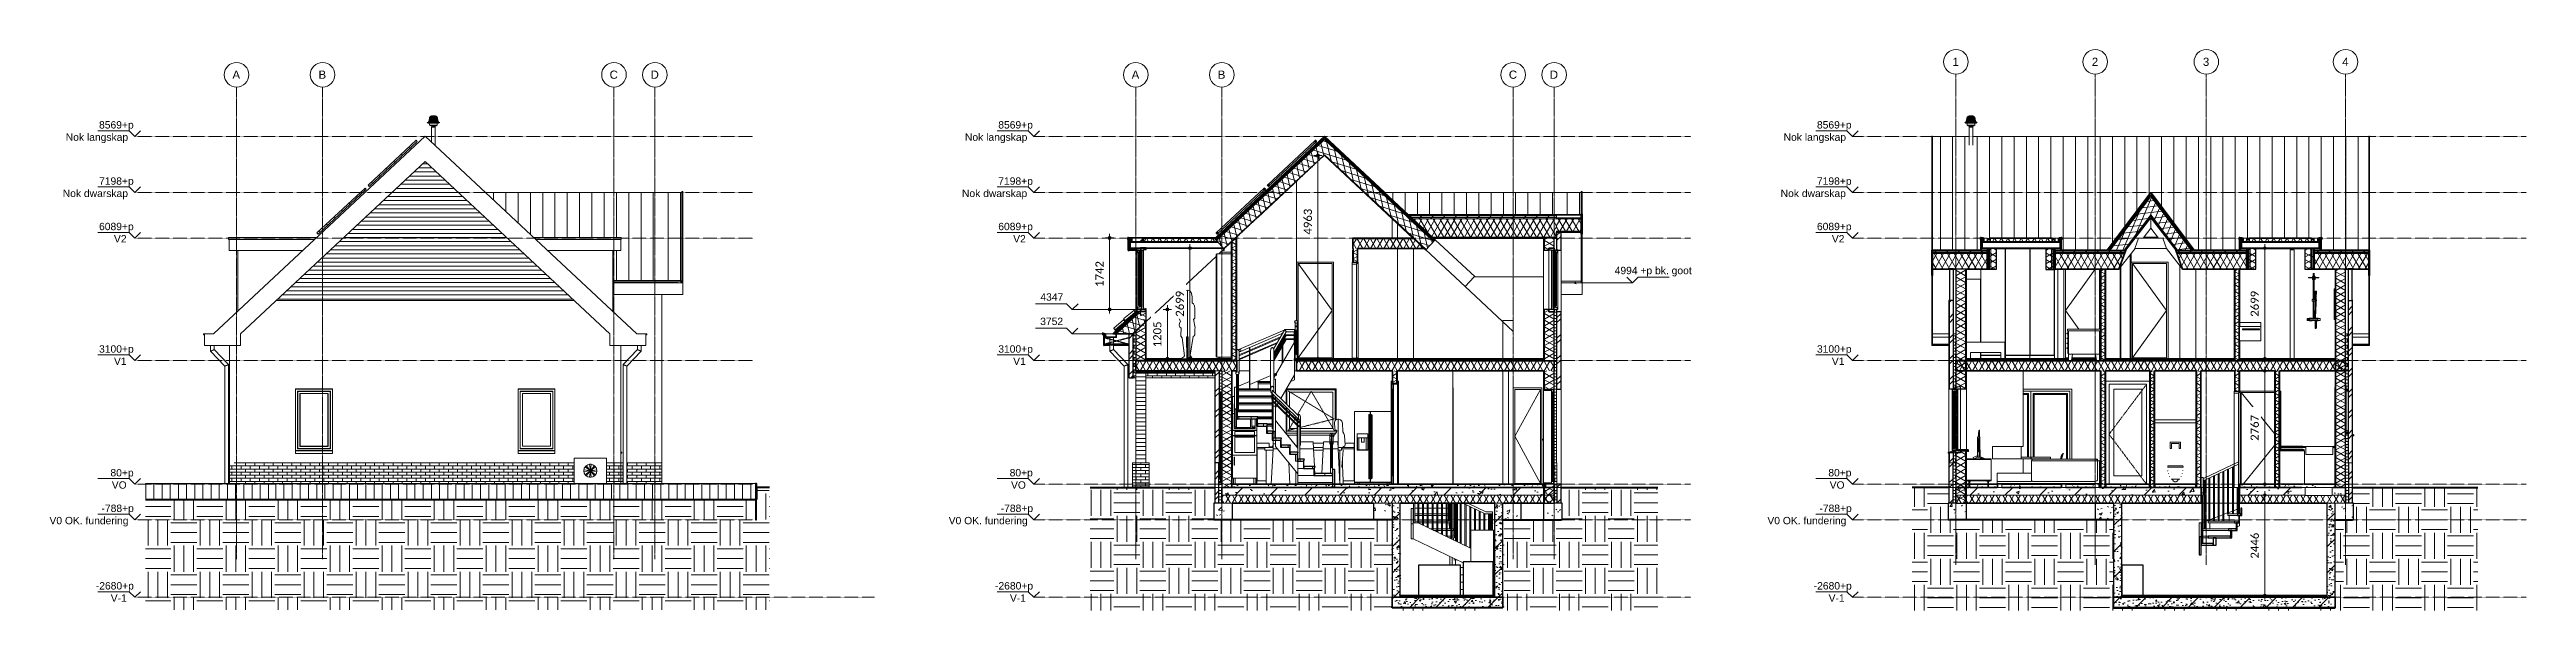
# Model space of a CAD drawing. Header units: millimetres. Extents: x -8546 to 211781, y -3000 to 31870.
# Drawn here: x 151309 to 211781, y -3000 to 10688 of the extents above; entities that cross this region are included whole.
import ezdxf

# ---------------------------------------------------------------- set-up
doc = ezdxf.new("R2010")
doc.units = ezdxf.units.MM
for name, pattern in [('Centre', [31.75, 6.35, -4.7625, 15.875, -4.7625]), ('Dash', [6.35, 3.175, -3.175]), ('Dash dot', [15.875, 6.35, -4.7625, 0, -4.7625]), ('dash-dot', [5, 3, -1, 0, -1]), ('grid', [24, 15, -3, 3, -3]), ('IMPORT-HIDDEN _2_', [25, 12.5, -12.5]), ('Overhead', [3.96875, 2.38125, -1.5875])]:
    doc.linetypes.add(name, pattern=pattern)
for name, color, linetype, lineweight in [('A-ANNO-DIMS', 211, 'Continuous', 9), ('A-ANNO-DIMS-100', 211, 'Continuous', 9), ('A-CLNG', 13, 'Continuous', 9), ('A-CLNG-PATT', 13, 'Continuous', 25), ('A-COLS', 52, 'Continuous', 9), ('A-DETL', 90, 'Continuous', 9), ('A-DETL-GENF', 92, 'Continuous', 9), ('A-DETL-GENF-HDLN', 1, 'Dash', 9), ('A-DETL-MEDM', 33, 'Continuous', 25), ('A-DOOR', 31, 'Continuous', 9), ('A-DOOR-FRAM', 31, 'Continuous', 9), ('A-FLOR', 192, 'Continuous', 9), ('A-FLOR-HRAL', 11, 'Continuous', 9), ('A-FLOR-LEVL', 51, 'Continuous', 9), ('A-FLOR-MCUT', 51, 'Continuous', 9), ('A-FLOR-OVHD', 1, 'Overhead', 9), ('A-FLOR-PATT', 8, 'Continuous', 9), ('A-GENM', 13, 'Continuous', 9), ('A-GLAZ', 151, 'Continuous', 9), ('A-GLAZ-HDLN', 1, 'Dash', 18), ('A-ROOF', 132, 'Continuous', 9), ('A-ROOF-MCUT', 132, 'Continuous', 35), ('A-ROOF-OTLN', 132, 'Continuous', 9), ('A-ROOF-PATT', 132, 'Continuous', 35), ('A-WALL', 113, 'Continuous', 9), ('A-WALL-PATT', 111, 'Continuous', 25), ('C-BLDG-PADS', 91, 'Continuous', 9), ('C-TOPO', 7, 'Continuous', 9), ('E-COMM', 2, 'Continuous', 9), ('E-ELEC-EQPM', 71, 'Continuous', 9), ('G-ANNO-DIMS', 111, 'Continuous', 9), ('G-IMPT', 8, 'Continuous', 9), ('I-FURN', 30, 'Continuous', 9), ('I-WALL', 2, 'Continuous', 9), ('INSTALLATIE', 14, 'Continuous', 9), ('kaart_114279_503471_50_dwg', 8, 'Continuous', 9), ('P-SANR-FIXT', 6, 'Continuous', 9), ('PAND', 10, 'Continuous', 9), ('PERCEEL', 7, 'Continuous', 9), ('Q-CASE', 31, 'Continuous', 9), ('Q-SPCQ', 91, 'Continuous', 9), ('RASTERVERDELING', 8, 'IMPORT-HIDDEN _2_', 9), ('S-COLS', 52, 'Continuous', 9), ('S-FNDN', 32, 'Continuous', 9), ('S-GRID', 1, 'Continuous', 9), ('S-GRID-IDEN', 1, 'Continuous', 9), ('S-STRS', 31, 'Continuous', 9), ('VEGETATIEOBJECT', 92, 'Continuous', 9), ('WEG', 8, 'Continuous', 9)]:
    doc.layers.add(name, color=color, linetype=linetype, lineweight=lineweight)
doc.styles.add('Arial_1', font='arial.ttf', dxfattribs={"height": 200})
doc.styles.add('Arial_2', font='arial.ttf', dxfattribs={"height": 180})
doc.styles.add('Calibri_1', font='calibri.ttf', dxfattribs={"height": 200})
doc.dimstyles.new('00_BR_maatvoering_2_0mm', dxfattribs={"dimscale": 304.8, "dimtxt": 235.469685, "dimasz": 0.918635, "dimexe": 0.328084, "dimexo": 0.0625, "dimgap": 0.229659, "dimtad": 1, "dimdec": 0, "dimzin": 0, "dimdsep": 46, "dimtxsty": 'Calibri_1', "dimblk1": 'DOTSMALL', "dimblk2": 'DOTSMALL', "dimsah": 1, "dimcen": 0.09, "dimdle": 0.328084, "dimazin": 0, "dimtfac": 1, "dimtdec": 4, "dimtix": 1, "dimtmove": 0, "dimatfit": 3, "dimfxl": 0.328084, "dimfxlon": 1, "dimtvp": 1, "dimtfill": 1, "dimtolj": 1, "dimtzin": 0, "dimarcsym": 2})
doc.dimstyles.new('00_BR_maatvoering_2_0mm_1', dxfattribs={"dimscale": 304.8, "dimtxt": 235.469685, "dimasz": 0.918635, "dimexe": 0.328084, "dimexo": 0.0625, "dimgap": 0.229659, "dimtad": 1, "dimdec": 0, "dimzin": 0, "dimdsep": 46, "dimtxsty": 'Calibri_1', "dimblk1": 'DOTSMALL', "dimblk2": 'DOTSMALL', "dimsah": 1, "dimcen": 0.09, "dimdle": 0.328084, "dimazin": 0, "dimtfac": 1, "dimtdec": 4, "dimtix": 1, "dimtmove": 2, "dimatfit": 3, "dimfxl": 0.328084, "dimfxlon": 1, "dimtvp": 1, "dimtfill": 1, "dimtolj": 1, "dimtzin": 0, "dimarcsym": 2})
pattern_1 = [(0, (166208.4, 0), (0, 75), []), (90, (166208.4, 0), (-112.5, 75), [75, -75])]
pattern_2 = [(0, (165208.4, 0), (0, 75), []), (90, (165208.4, 0), (-112.5, 75), [75, -75])]
pattern_3 = [(0, (160619.6, 1200), (635, 635), [635, -635]), (0, (160619.6, 1438.1), (635, 635), [635, -635]), (0, (160619.6, 1676.25), (635, 635), [635, -635]), (90, (160699, 1755.6), (-635, 635), [635, -635]), (90, (160937.1, 1755.6), (-635, 635), [635, -635]), (90, (161175.24, 1755.6), (-635, 635), [635, -635])]
pattern_4 = [(90, (168572.88519, -788), (-0.246, 2e-17), [])]
pattern_5 = [(45, (183644.9, 3200), (-251.447, 251.447), []), (45, (183644.9, 3581), (-251.447, 251.447), [])]
pattern_6 = [(50, (183644.9, 3200), (728.737, -63.756), [76.2, -838.2]), (355, (183644.9, 3200), (-140.97, 764.23), [60.96, -670.56]), (100.451, (183705.6, 3194.7), (587.77, 700.47), [64.76, -712.36]), (46.184, (183644.9, 3403.2), (1084.32, -168.17), [114.3, -1257.3]), (96.636, (183735.3, 3389.2), (949.61, 989.71), [97.14, -1068.54]), (351.184, (183644.9, 3403.2), (949.62, 989.7), [91.44, -1005.84]), (21, (183746.5, 3352.4), (606.46, -409.06), [76.2, -838.2]), (326, (183746.5, 3352.4), (247.21, 736.75), [60.96, -670.56]), (71.451, (183797, 3318.3), (853.67, 327.685), [64.76, -712.36]), (37.5, (183644.9, 3200), (12.355, 338.22), [33.528, -628.904, 33.528, -647.192, -673.1]), (37.5, (183644.9, 3200), (12.355, 338.22), [-1343.15, 33.53, -639.57]), (7.5, (183644.9, 3200), (267.279, 400.722), [33.528, -354.584, 33.528, -613.664, -256.54]), (7.5, (183644.9, 3200), (267.279, 400.722), [-1035.304, 33.53, -223.01]), (327.5, (183418.32, 3200), (542.363, -22.915), [33.528, -220.472, 33.528, -758.952, -1051.56]), (327.5, (183418.32, 3200), (542.363, -22.915), [-1046.48, 33.53, -1018.03]), (317.5, (183316.72, 3200), (592.517, 101.707), [33.528, -296.672, 33.528, -492.76, -746.76]), (317.5, (183316.72, 3200), (592.517, 101.707), [-856.49, 33.53, -713.23])]
pattern_7 = [(360, (183119.71, 4445.4), (4e-13, 200), []), (360, (183119.71, 4429.4), (4e-13, 200), []), (360, (183119.71, 4413.4), (4e-13, 200), []), (360, (183119.71, 4397.4), (4e-13, 200), [])]
pattern_8 = [(360, (180159.71, 4541.5), (4e-13, 200), []), (360, (180159.71, 4525.5), (4e-13, 200), []), (360, (180159.71, 4509.5), (4e-13, 200), []), (360, (180159.71, 4493.5), (4e-13, 200), [])]
pattern_9 = [(90, (183644.9, 3200), (-300, 2e-14), [])]
pattern_10 = [(45, (183644.9, 3200), (-141.4214, 141.4214), [])]
pattern_11 = [(0, (183644.9, 3200), (635, 635), [635, -635]), (0, (183644.9, 3438.1), (635, 635), [635, -635]), (0, (183644.9, 3676.25), (635, 635), [635, -635]), (90, (183724.27, 3755.6), (-635, 635), [635, -635]), (90, (183962.4, 3755.6), (-635, 635), [635, -635]), (90, (184200.5, 3755.6), (-635, 635), [635, -635])]
pattern_12 = [(0, (183644.89, 3200), (406.4, 101.6), [33.528, -271.272, 33.528, -271.272, -1625.6]), (0, (183644.89, 3200), (406.4, 101.6), [-609.6, 33.528, -576.072, 33.528, -271.272, -711.2]), (0, (183644.89, 3200), (406.4, 101.6), [-1524, 33.528, -169.672, 33.528, -474.472]), (120, (183797.29, 3250.8), (-291.1882, 301.1527), [33.528, -271.272, 33.528, -271.272, -1625.6]), (120, (183797.29, 3250.8), (-291.1882, 301.1527), [-609.6, 33.528, -576.072, 33.528, -271.272, -711.2]), (120, (183797.29, 3250.8), (-291.1882, 301.1527), [-1524, 33.528, -169.672, 33.528, -474.472]), (240, (183848.09, 3454), (-115.2118, -402.7527), [33.528, -271.272, 33.528, -271.272, -1625.6]), (240, (183848.09, 3454), (-115.2118, -402.7527), [-609.6, 33.528, -576.072, 33.528, -271.272, -711.2]), (240, (183848.09, 3454), (-115.2118, -402.7527), [-1524, 33.528, -169.672, 33.528, -474.472])]
pattern_13 = [(360, (184085.71, 1423.5), (4e-13, 200), []), (360, (184085.71, 1407.5), (4e-13, 200), []), (360, (184085.71, 1391.5), (4e-13, 200), []), (360, (184085.71, 1375.5), (4e-13, 200), [])]
pattern_14 = [(330, (177855.82, 4292.84), (70, 121.244), []), (30, (177855.82, 4292.84), (-70, 121.244), [])]
pattern_15 = [(45, (183644.9, 3200), (-318.198, 318.198), []), (50, (183644.9, 3200), (430.356, -37.652), [45, -495]), (355, (183644.9, 3200), (-83.25, 451.315), [36, -396]), (100.451, (183680.76, 3196.86), (347.109, 413.66), [38.244, -420.685]), (46.184, (183644.9, 3320), (640.344, -99.314), [67.5, -742.5]), (96.636, (183698.25, 3311.7), (560.793, 584.475), [57.366, -631.03]), (351.184, (183644.9, 3320), (560.8, 584.47), [54, -594]), (21, (183704.9, 3290), (358.144, -241.572), [45, -495]), (326, (183704.9, 3290), (145.99, 435.09), [36, -396]), (71.451, (183734.74, 3269.87), (504.135, 193.515), [38.244, -420.685]), (37.5, (183644.89, 3200), (4.864, 133.1575), [3.353, -257.447, 3.353, -264.647, -265]), (37.5, (183644.89, 3200), (4.864, 133.1575), [-528.8, 3.353, -261.647]), (7.5, (183644.89, 3200), (105.2278, 157.7647), [3.353, -149.447, 3.353, -251.447, -101]), (7.5, (183644.89, 3200), (105.2278, 157.7647), [-407.6, 3.353, -97.647]), (327.5, (183555.69, 3200), (213.529, -9.022), [3.353, -96.647, 3.353, -308.647, -414]), (327.5, (183555.69, 3200), (213.529, -9.022), [-412, 3.353, -410.647]), (317.5, (183515.7, 3200), (233.2745, 40.042), [3.353, -126.647, 3.353, -203.847, -294]), (317.5, (183515.7, 3200), (233.2745, 40.042), [-337.2, 3.353, -290.647])]
pattern_16 = [(45, (-5257.7, 3200), (-84.8528, 84.8528), []), (135, (-5257.7, 3200), (-84.8528, -84.8528), [])]
pattern_17 = [(50, (202236.3, 2150), (728.737, -63.756), [76.2, -838.2]), (355, (202236.3, 2150), (-140.97, 764.23), [60.96, -670.56]), (100.451, (202297.05, 2144.7), (587.77, 700.47), [64.76, -712.36]), (46.184, (202236.3, 2353.2), (1084.32, -168.17), [114.3, -1257.3]), (96.636, (202326.7, 2339.2), (949.61, 989.71), [97.14, -1068.54]), (351.184, (202236.3, 2353.2), (949.62, 989.7), [91.44, -1005.84]), (21, (202337.9, 2302.4), (606.46, -409.06), [76.2, -838.2]), (326, (202337.9, 2302.4), (247.21, 736.75), [60.96, -670.56]), (71.451, (202388.46, 2268.3), (853.67, 327.685), [64.76, -712.36]), (37.5, (202236.33, 2150), (12.355, 338.22), [33.528, -628.904, 33.528, -647.192, -673.1]), (37.5, (202236.33, 2150), (12.355, 338.22), [-1343.15, 33.53, -639.57]), (7.5, (202236.33, 2150), (267.279, 400.722), [33.528, -354.584, 33.528, -613.664, -256.54]), (7.5, (202236.33, 2150), (267.279, 400.722), [-1035.304, 33.53, -223.01]), (327.5, (202009.76, 2150), (542.363, -22.915), [33.528, -220.472, 33.528, -758.952, -1051.56]), (327.5, (202009.76, 2150), (542.363, -22.915), [-1046.48, 33.53, -1018.03]), (317.5, (201908.16, 2150), (592.517, 101.707), [33.528, -296.672, 33.528, -492.76, -746.76]), (317.5, (201908.16, 2150), (592.517, 101.707), [-856.49, 33.53, -713.23])]
pattern_18 = [(360, (201376.66, 1423.5), (4e-13, 200), []), (360, (201376.66, 1407.5), (4e-13, 200), []), (360, (201376.66, 1391.5), (4e-13, 200), []), (360, (201376.66, 1375.5), (4e-13, 200), [])]
pattern_19 = [(360, (203708.62, 1423.5), (4e-13, 200), []), (360, (203708.62, 1407.5), (4e-13, 200), []), (360, (203708.62, 1391.5), (4e-13, 200), []), (360, (203708.62, 1375.5), (4e-13, 200), [])]
pattern_20 = [(180, (202708.66, 1423.5), (-4e-13, -200), []), (180, (202708.66, 1439.5), (-4e-13, -200), []), (180, (202708.66, 1455.5), (-4e-13, -200), []), (180, (202708.66, 1471.5), (-4e-13, -200), [])]
pattern_21 = [(0, (204646.66, 5602.26), (0, 200), []), (0, (204646.66, 5586.26), (0, 200), []), (0, (204646.66, 5570.26), (0, 200), []), (0, (204646.66, 5554.26), (0, 200), [])]
pattern_22 = [(45, (202236.33, 2150), (-251.447, 251.447), []), (45, (202236.33, 2531), (-251.447, 251.447), [])]
pattern_23 = [(45, (202236.33, 2150), (-141.4214, 141.4214), [])]
pattern_24 = [(360, (201376.66, 4467.9), (4e-13, 200), []), (360, (201376.66, 4451.9), (4e-13, 200), []), (360, (201376.66, 4435.9), (4e-13, 200), []), (360, (201376.66, 4419.9), (4e-13, 200), [])]
pattern_25 = [(0, (202236.3, 2150), (635, 635), [635, -635]), (0, (202236.3, 2388.1), (635, 635), [635, -635]), (0, (202236.3, 2626.25), (635, 635), [635, -635]), (90, (202315.7, 2705.6), (-635, 635), [635, -635]), (90, (202553.8, 2705.6), (-635, 635), [635, -635]), (90, (202791.95, 2705.6), (-635, 635), [635, -635])]
pattern_26 = [(0, (202236.33, 2150), (406.4, 101.6), [33.528, -271.272, 33.528, -271.272, -1625.6]), (0, (202236.33, 2150), (406.4, 101.6), [-609.6, 33.528, -576.072, 33.528, -271.272, -711.2]), (0, (202236.33, 2150), (406.4, 101.6), [-1524, 33.528, -169.672, 33.528, -474.472]), (120, (202388.73, 2200.8), (-291.1882, 301.1527), [33.528, -271.272, 33.528, -271.272, -1625.6]), (120, (202388.73, 2200.8), (-291.1882, 301.1527), [-609.6, 33.528, -576.072, 33.528, -271.272, -711.2]), (120, (202388.73, 2200.8), (-291.1882, 301.1527), [-1524, 33.528, -169.672, 33.528, -474.472]), (240, (202439.53, 2404), (-115.2118, -402.7527), [33.528, -271.272, 33.528, -271.272, -1625.6]), (240, (202439.53, 2404), (-115.2118, -402.7527), [-609.6, 33.528, -576.072, 33.528, -271.272, -711.2]), (240, (202439.53, 2404), (-115.2118, -402.7527), [-1524, 33.528, -169.672, 33.528, -474.472])]
pattern_27 = [(60, (202871.42, 0), (-121.2436, 70), []), (120, (202871.42, 0), (-121.2436, -70), [])]
pattern_28 = [(330, (198615.66, 4470.4), (70, 121.244), []), (30, (198615.66, 4470.4), (-70, 121.244), [])]
pattern_29 = [(330, (204945.66, 4470.4), (70, 121.244), []), (30, (204945.66, 4470.4), (-70, 121.244), [])]
pattern_30 = [(150, (206601.66, 4461.91), (-70, -121.244), []), (210, (206601.66, 4461.91), (70, -121.244), [])]
pattern_31 = [(150, (200271.66, 4461.91), (-70, -121.244), []), (210, (200271.66, 4461.91), (70, -121.244), [])]
pattern_32 = [(180, (205760.66, 1423.5), (-4e-13, -200), []), (180, (205760.66, 1439.5), (-4e-13, -200), []), (180, (205760.66, 1455.5), (-4e-13, -200), []), (180, (205760.66, 1471.5), (-4e-13, -200), [])]
pattern_33 = [(360, (204651.26, 1423.5), (4e-13, 200), []), (360, (204651.26, 1407.5), (4e-13, 200), []), (360, (204651.26, 1391.5), (4e-13, 200), []), (360, (204651.26, 1375.5), (4e-13, 200), [])]
pattern_34 = [(45, (202236.33, 2150), (-318.198, 318.198), []), (50, (202236.33, 2150), (430.356, -37.652), [45, -495]), (355, (202236.33, 2150), (-83.25, 451.315), [36, -396]), (100.451, (202272.2, 2146.86), (347.109, 413.66), [38.244, -420.685]), (46.184, (202236.33, 2270), (640.344, -99.314), [67.5, -742.5]), (96.636, (202289.7, 2261.7), (560.793, 584.475), [57.366, -631.03]), (351.184, (202236.3, 2270), (560.8, 584.47), [54, -594]), (21, (202296.33, 2240), (358.144, -241.572), [45, -495]), (326, (202296.33, 2240), (145.99, 435.09), [36, -396]), (71.451, (202326.17, 2219.87), (504.135, 193.515), [38.244, -420.685]), (37.5, (202236.33, 2150), (4.864, 133.1575), [3.353, -257.447, 3.353, -264.647, -265]), (37.5, (202236.33, 2150), (4.864, 133.1575), [-528.8, 3.353, -261.647]), (7.5, (202236.33, 2150), (105.2278, 157.7647), [3.353, -149.447, 3.353, -251.447, -101]), (7.5, (202236.33, 2150), (105.2278, 157.7647), [-407.6, 3.353, -97.647]), (327.5, (202147.13, 2150), (213.529, -9.022), [3.353, -96.647, 3.353, -308.647, -414]), (327.5, (202147.13, 2150), (213.529, -9.022), [-412, 3.353, -410.647]), (317.5, (202107.13, 2150), (233.2745, 40.042), [3.353, -126.647, 3.353, -203.847, -294]), (317.5, (202107.13, 2150), (233.2745, 40.042), [-337.2, 3.353, -290.647])]

msp = doc.modelspace()

# ---------------------------------------------------------------- texts
at = {"layer": 'A-FLOR-LEVL', "char_height": 180, "attachment_point": 1, "style": 'Arial_2'}
for s, insert, width in [('Nok langskap', (151704.4, 8640.4), 1795.78), ('8569+p', (152517.3, 8940.4), 1018.143), ('Nok langskap', (173658.2, 8640.4), 1795.78), ('8569+p', (174471.1, 8940.4), 1018.143), ('Nok langskap', (193645.5, 8640.4), 1795.78), ('8569+p', (194458.4, 8940.4), 1018.143), ('Nok dwarskap', (151631.4, 7268.7), 1883.966), ('7198+p', (152517.3, 7568.7), 1018.143), ('Nok dwarskap', (173585.2, 7268.7), 1883.966), ('7198+p', (174471.1, 7568.7), 1018.143), ('Nok dwarskap', (193572.5, 7268.7), 1883.966), ('7198+p', (194458.4, 7568.7), 1018.143), ('6089+p', (152517.3, 6459.8), 1018.143), ('V2', (152881.4, 6159.8), 368.776), ('6089+p', (174471.1, 6459.8), 1018.143), ('V2', (174835.2, 6159.8), 368.776), ('6089+p', (194458.4, 6459.8), 1018.143), ('V2', (194822.5, 6159.8), 368.776), ('3100+p', (152517.3, 3471), 1018.143), ('V1', (152881.4, 3171), 368.776), ('3100+p', (174471.1, 3471), 1018.143), ('V1', (174835.2, 3171), 368.776), ('3100+p', (194458.4, 3471), 1018.143), ('V1', (194822.5, 3171), 368.776), ('80+p', (152795.3, 451), 681.434), ('VO', (152828.4, 151), 432.911), ('80+p', (174749.1, 451), 681.434), ('VO', (174782.2, 151), 432.911), ('80+p', (194736.4, 451), 681.434), ('VO', (194769.5, 151), 432.911), ('-788+p', (152577.3, -417), 945.991), ('-788+p', (174531.1, -417), 945.991), ('-788+p', (194518.4, -417), 945.991), ('V0 OK. fundering', (151307.4, -717), 2276.792), ('V0 OK. fundering', (173261.2, -717), 2276.792), ('V0 OK. fundering', (193248.5, -717), 2276.792), ('-2680+p', (152438.3, -2309), 1114.346), ('-2680+p', (174392.1, -2309), 1114.346), ('-2680+p', (194379.4, -2309), 1114.346), ('V-1', (152802.4, -2609), 464.979), ('V-1', (174756.2, -2609), 464.979), ('V-1', (194743.5, -2609), 464.979)]:
    msp.add_mtext(s, dxfattribs=dict(at, insert=insert, width=width))
at = {"layer": 'G-ANNO-DIMS', "char_height": 180, "attachment_point": 1, "line_spacing_factor": 0.941778, "style": 'Arial_2'}
for s, insert, width in [('4994 +p bk. goot', (189520.3, 5385.7), 2249.915), ('4347', (175498.8, 4739.2), 669.906), ('3752', (175495.2, 4144.2), 669.906)]:
    msp.add_mtext(s, dxfattribs=dict(at, insert=insert, width=width))
at = {"layer": 'S-GRID-IDEN', "char_height": 200, "attachment_point": 1, "style": 'Arial_1'}
for s, insert, width in [('1', (197769.6, 10489.1), 192.405), ('2', (201169.5, 10489.1), 192.405), ('3', (203882.5, 10489.1), 192.405), ('4', (207282.5, 10489.1), 192.405), ('A', (155773.9, 10174.9), 232.489), ('B', (157875.7, 10174.9), 232.489), ('C', (164982.3, 10174.9), 248.523), ('D', (165982.3, 10174.9), 248.523), ('A', (177727.7, 10174.9), 232.489), ('B', (179829.5, 10174.9), 232.489), ('C', (186936.1, 10174.9), 248.523), ('D', (187936.1, 10174.9), 248.523)]:
    msp.add_mtext(s, dxfattribs=dict(at, insert=insert, width=width))

# ---------------------------------------------------------------- blocks, each defined once
blk = doc.blocks.new('41_ISR_lb_vebo_waterslag_10_graden - WS60 160-1703960-Oostgevel')
at = {"layer": 'A-GENM'}
for p, q in [((-1674, 865), (-1690, 868)), ((-1690, 866), (-1676, 863)), ((-1676, 859), (-1682, 859)), ((-1682, 859), (-1682, 858)), ((-1682, 858), (-1674, 857)), ((-1679, 835), (-1679, 838)), ((-1679, 838), (-1678, 838)), ((-1678, 838), (-1679, 838)), ((-1679, 838), (-1679, 835)), ((-1679, 835), (-1673, 834)), ((-1678, 838), (-1678, 837)), ((-1678, 837), (-1678, 838)), ((-1678, 837), (-1676, 836)), ((-1676, 836), (-1678, 837)), ((-1676, 863), (-1676, 859)), ((-1674, 840), (-1676, 840)), ((-1676, 840), (-1676, 836)), ((-1674, 857), (-1674, 864)), ((-1674, 836), (-1674, 840)), ((-1674, 836), (-1673, 836)), ((-1673, 836), (-1674, 836)), ((-1671, 860), (-1671, 837)), ((-1669, 837), (-1669, 860))]:
    blk.add_line(p, q, dxfattribs=at)
for centre, radius, start, end in [((-1674, 860), 5, 0, 80), ((-1674, 860), 5, 0, 80), ((-1674, 860), 3.4, 360, 83.24574), ((-1674, 860), 3.4, 0, 83.24574), ((-1672, 837), 3, 260.00944, 0), ((-1672, 837), 1.42, 259.98087, 0), ((-1672, 837), 1.42, 259.98087, 0), ((-1672, 837), 3, 260.00944, 0)]:
    blk.add_arc(centre, radius, start, end, dxfattribs=at)
blk = doc.blocks.new('41_ISR_lb_vebo_waterslag_10_graden - WS60 160-V37-Oostgevel')
at = {"layer": 'A-GENM'}
for p, q in [((-1679, 835), (-1679, 838)), ((-1679, 838), (-1678, 838)), ((-1678, 838), (-1679, 838)), ((-1679, 838), (-1679, 835)), ((-1678, 838), (-1678, 837)), ((-1678, 837), (-1678, 838)), ((-1678, 837), (-1676, 836)), ((-1676, 836), (-1678, 837)), ((-1674, 836), (-1673, 836)), ((-1673, 836), (-1674, 836))]:
    blk.add_line(p, q, dxfattribs=at)
for centre, radius, start, end in [((-1674, 860), 5, 0, 80), ((-1674, 860), 5, 0, 80), ((-1674, 860), 3.4, 360, 83.24574), ((-1674, 860), 3.4, 0, 83.24574), ((-1672, 837), 3, 260.00944, 0), ((-1672, 837), 1.42, 259.98087, 0), ((-1672, 837), 1.42, 259.98087, 0), ((-1672, 837), 3, 260.00944, 0)]:
    blk.add_arc(centre, radius, start, end, dxfattribs=at)
blk = doc.blocks.new('KOZIJN_TYPE_B vast raam - KOZIJN_TYPE_B vast raam-2988333-Oostgevel')
at = {"layer": 'A-GENM'}
for p, q in [((-4202, 2400), (-4152, 2400)), ((-3352, 2400), (-4152, 2400)), ((-4152, 2350), (-3352, 2350)), ((-4152, 942), (-4152, 2350)), ((-4149, 953), (-4149, 2347)), ((-4149, 2347), (-3355, 2347)), ((-4093, 2291), (-4097, 2295)), ((-3407, 2295), (-4097, 2295)), ((-4097, 2295), (-4097, 1005)), ((-4093, 1009), (-4093, 2291)), ((-4093, 2291), (-3411, 2291)), ((-3411, 2291), (-3407, 2295)), ((-3411, 2291), (-3411, 1009)), ((-3407, 1005), (-3407, 2295)), ((-3355, 2347), (-3355, 953)), ((-3352, 2400), (-3302, 2400)), ((-3352, 942), (-3352, 2350)), ((-3352, 900), (-4202, 900)), ((-3369, 950), (-4152, 950)), ((-3352, 942), (-4152, 942)), ((-4149, 953), (-3355, 953)), ((-4097, 1005), (-4093, 1009)), ((-4097, 1005), (-3407, 1005)), ((-4093, 1009), (-3411, 1009)), ((-3411, 1009), (-3407, 1005)), ((-3352, 950), (-3369, 950)), ((-3302, 900), (-3352, 900))]:
    blk.add_line(p, q, dxfattribs=at)
blk = doc.blocks.new('EB_Boiler_stiebel_eltron_buitenunit - EB_Boiler_stiebel_eltron_buitenunit-1706381-Oostgevel')
at = {"layer": 'A-GENM'}
for p, q in [((-2832, 720), (-2042, 720)), ((-2832, 720), (-2832, 100)), ((-2042, 100), (-2042, 720)), ((-2437, 410), (-2596, 430)), ((-2596, 390), (-2437, 410)), ((-2563, 508), (-2437, 410)), ((-2437, 410), (-2563, 312)), ((-2437, 410), (-2535, 536)), ((-2535, 284), (-2437, 410)), ((-2456, 569), (-2437, 410)), ((-2437, 410), (-2456, 251)), ((-2437, 410), (-2417, 569)), ((-2338, 536), (-2437, 410)), ((-2437, 410), (-2311, 508)), ((-2278, 430), (-2437, 410)), ((-2437, 410), (-2338, 284)), ((-2311, 312), (-2437, 410)), ((-2437, 410), (-2278, 390)), ((-2417, 251), (-2437, 410))]:
    blk.add_line(p, q, dxfattribs=at)
for start, end in [(0, 180), (172.98913, 187.01087), (180, 360), (127.98913, 142.01087), (217.98913, 232.01087), (82.98913, 97.01087), (262.98913, 277.01087), (37.98913, 52.01087), (307.98913, 322.01087), (352.98913, 7.01087)]:
    blk.add_arc((-2437, 410), 160, start, end, dxfattribs=at)
blk = doc.blocks.new('41_ISR_lb_vebo_waterslag_10_graden - WS60 160-V38-Oostgevel')
at = {"layer": 'A-GENM'}
for p, q in [((-3302, 892), (-4202, 892)), ((-4202, 865), (-4202, 868)), ((-4202, 865), (-4202, 860)), ((-4202, 837), (-4202, 860)), ((-4202, 837), (-4202, 834)), ((-4202, 834), (-3302, 834)), ((-3302, 868), (-3302, 865)), ((-3302, 860), (-3302, 865)), ((-3302, 860), (-3302, 837)), ((-3302, 834), (-3302, 837))]:
    blk.add_line(p, q, dxfattribs=at)
blk = doc.blocks.new('Zonnepaneel - Zonnepaneel gebouw 1000x1600-V39-Oostgevel')
at = {"layer": 'A-GENM'}
h = blk.add_hatch(dxfattribs=at)
h.set_pattern_fill('FP_173', color=256, style=0, pattern_type=2)
h.set_pattern_definition([(43, (-8078.02, 7177.26), (-170.5, 182.84), []), (133, (-8078.02, 7177.26), (-182.84, -170.5), [])])
h.paths.add_polyline_path([(-9084, 6185), (-7909, 7280), (-7937, 7309), (-9111, 6214), (-9087, 6188)])
for p, q in [((-9111, 6214), (-7937, 7309)), ((-7909, 7280), (-9084, 6185)), ((-7937, 7309), (-7909, 7280)), ((-9084, 6185), (-9111, 6214))]:
    blk.add_line(p, q, dxfattribs=at)
blk = doc.blocks.new('28_EB_HWA_grote slag - TRON60x2_5-3479251-Oostgevel')
at = {"layer": 'S-COLS'}
for p, q in [((-11707, 3466), (-11707, 3329)), ((-11707, 3329), (-11360, 2963)), ((-11617, 3365), (-11617, 3466)), ((-11270, 2999), (-11617, 3365)), ((-11360, 2963), (-11360, 100)), ((-11270, 100), (-11270, 2999))]:
    blk.add_line(p, q, dxfattribs=at)
for points in [[(-11617, 3365), (-11617, 3365), (-11618, 3365), (-11623, 3363), (-11630, 3360), (-11638, 3357), (-11645, 3354), (-11650, 3352), (-11656, 3349), (-11662, 3347), (-11668, 3345), (-11674, 3342), (-11679, 3340), (-11686, 3337), (-11694, 3334), (-11701, 3331), (-11706, 3330), (-11707, 3329), (-11707, 3329)], [(-11270, 2999), (-11270, 2999), (-11271, 2998), (-11276, 2996), (-11283, 2994), (-11291, 2990), (-11298, 2988), (-11304, 2985), (-11309, 2983), (-11315, 2981), (-11321, 2978), (-11327, 2976), (-11333, 2974), (-11340, 2971), (-11347, 2968), (-11355, 2965), (-11359, 2963), (-11360, 2963), (-11360, 2963)]]:
    blk.add_open_spline(points, degree=3, knots=[0, 0, 0, 0, 0.083333, 0.166667, 0.25, 0.333333, 0.375, 0.416667, 0.458333, 0.5, 0.541667, 0.583333, 0.625, 0.666667, 0.75, 0.833333, 0.916667, 1, 1, 1, 1], dxfattribs=at)
blk = doc.blocks.new('28_EB_HWA_grote slag - TRON60x2_5-3479252-Oostgevel')
at = {"layer": 'S-COLS'}
for p, q in [((-1289, 3365), (-1635, 2999)), ((-1545, 2963), (-1199, 3329)), ((-1289, 3466), (-1289, 3365)), ((-1199, 3329), (-1199, 3466)), ((-1635, 2999), (-1635, 100)), ((-1545, 100), (-1545, 2963))]:
    blk.add_line(p, q, dxfattribs=at)
for points in [[(-1199, 3329), (-1199, 3329), (-1200, 3330), (-1204, 3331), (-1211, 3334), (-1219, 3337), (-1226, 3340), (-1232, 3342), (-1238, 3345), (-1244, 3347), (-1250, 3349), (-1255, 3352), (-1261, 3354), (-1268, 3357), (-1276, 3360), (-1283, 3363), (-1288, 3365), (-1289, 3365), (-1289, 3365)], [(-1545, 2963), (-1545, 2963), (-1546, 2963), (-1551, 2965), (-1558, 2968), (-1566, 2971), (-1573, 2974), (-1579, 2976), (-1584, 2978), (-1590, 2981), (-1596, 2983), (-1602, 2985), (-1608, 2988), (-1615, 2990), (-1623, 2994), (-1630, 2996), (-1634, 2998), (-1635, 2999), (-1635, 2999)]]:
    blk.add_open_spline(points, degree=3, knots=[0, 0, 0, 0, 0.083333, 0.166667, 0.25, 0.333333, 0.375, 0.416667, 0.458333, 0.5, 0.541667, 0.583333, 0.625, 0.666667, 0.75, 0.833333, 0.916667, 1, 1, 1, 1], dxfattribs=at)
blk = doc.blocks.new('Plumbing_Fixture-Oatey-Roof_Drain-PVC - ABS Dome-2570691-Oostgevel')
at = {"layer": 'P-SANR-FIXT'}
for p, q in [((-6419, 8909), (-6419, 8906)), ((-6267, 8909), (-6419, 8909)), ((-6419, 8906), (-6394, 8893)), ((-6267, 8906), (-6419, 8906)), ((-6394, 8913), (-6394, 8909)), ((-6267, 8913), (-6394, 8913)), ((-6267, 8893), (-6394, 8893)), ((-6391, 8932), (-6391, 8925)), ((-6267, 8932), (-6391, 8932)), ((-6267, 8925), (-6391, 8925)), ((-6388, 8925), (-6390, 8913)), ((-6367, 9008), (-6380, 8932)), ((-6365, 8936), (-6369, 8936)), ((-6363, 9008), (-6364, 9008)), ((-6360, 8893), (-6360, 8843)), ((-6360, 8843), (-6319, 8818)), ((-6267, 8843), (-6360, 8843)), ((-6354, 8936), (-6358, 8936)), ((-6353, 9008), (-6354, 9008)), ((-6337, 8936), (-6341, 8936)), ((-6336, 9008), (-6339, 9008)), ((-6319, 8936), (-6316, 8936)), ((-6316, 8936), (-6319, 8936)), ((-6267, 8818), (-6319, 8818)), ((-6315, 9008), (-6318, 9008)), ((-6316, 8936), (-6318, 8936)), ((-6316, 8936), (-6318, 8936)), ((-6316, 8936), (-6316, 8934)), ((-6299, 9070), (-6300, 9070)), ((-6299, 9070), (-6300, 9070)), ((-6300, 8818), (-6300, 8793)), ((-6296, 9070), (-6298, 9070)), ((-6291, 9070), (-6295, 9070)), ((-6295, 9068), (-6295, 9070)), ((-6291, 9008), (-6294, 9008)), ((-6292, 8936), (-6293, 8936)), ((-6293, 8936), (-6292, 8936)), ((-6292, 8936), (-6293, 8936)), ((-6292, 8936), (-6293, 8936)), ((-6285, 9070), (-6289, 9070)), ((-6289, 9066), (-6289, 9070)), ((-6285, 9070), (-6285, 9069)), ((-6277, 9070), (-6282, 9070)), ((-6282, 9064), (-6282, 9070)), ((-6277, 9070), (-6277, 9068)), ((-6268, 9070), (-6274, 9070)), ((-6274, 9063), (-6274, 9070)), ((-6268, 9063), (-6274, 9063)), ((-6268, 9070), (-6268, 9063)), ((-6267, 9008), (-6268, 9008)), ((-6265, 9008), (-6267, 9008)), ((-6143, 8932), (-6267, 8932)), ((-6143, 8925), (-6267, 8925)), ((-6140, 8913), (-6267, 8913)), ((-6114, 8909), (-6267, 8909)), ((-6114, 8906), (-6267, 8906)), ((-6140, 8893), (-6267, 8893)), ((-6174, 8843), (-6267, 8843)), ((-6215, 8818), (-6267, 8818)), ((-6260, 9070), (-6265, 9070)), ((-6265, 9063), (-6265, 9070)), ((-6260, 9063), (-6265, 9063)), ((-6260, 9070), (-6260, 9063)), ((-6252, 9070), (-6257, 9070)), ((-6257, 9068), (-6257, 9070)), ((-6252, 9070), (-6252, 9064)), ((-6245, 9070), (-6249, 9070)), ((-6249, 9069), (-6249, 9070)), ((-6245, 9070), (-6245, 9066)), ((-6240, 9008), (-6243, 9008)), ((-6239, 9070), (-6242, 9070)), ((-6241, 8936), (-6242, 8936)), ((-6241, 8936), (-6242, 8936)), ((-6241, 8936), (-6242, 8936)), ((-6242, 8936), (-6241, 8936)), ((-6239, 9070), (-6239, 9068)), ((-6235, 9070), (-6237, 9070)), ((-6234, 9070), (-6234, 9070)), ((-6234, 9070), (-6234, 9070)), ((-6234, 8793), (-6234, 8818)), ((-6216, 9008), (-6218, 9008)), ((-6218, 8934), (-6218, 8936)), ((-6216, 8936), (-6218, 8936)), ((-6215, 8936), (-6218, 8936)), ((-6216, 8936), (-6218, 8936)), ((-6218, 8936), (-6216, 8936)), ((-6215, 8818), (-6174, 8843)), ((-6195, 9008), (-6197, 9008)), ((-6193, 8936), (-6196, 8936)), ((-6180, 9008), (-6181, 9008)), ((-6176, 8936), (-6180, 8936)), ((-6174, 8843), (-6174, 8893)), ((-6170, 9008), (-6171, 9008)), ((-6165, 8936), (-6169, 8936)), ((-6154, 8932), (-6167, 9008)), ((-6144, 8913), (-6146, 8925)), ((-6143, 8925), (-6143, 8932)), ((-6140, 8909), (-6140, 8913)), ((-6140, 8893), (-6114, 8906)), ((-6114, 8906), (-6114, 8909))]:
    blk.add_line(p, q, dxfattribs=at)
at = {"layer": 'P-SANR-FIXT', "flags": 128}
for points in [[(-6314, 9066), (-6308, 9068), (-6301, 9070), (-6295, 9071), (-6288, 9072), (-6282, 9073), (-6275, 9073), (-6268, 9073), (-6267, 9073)], [(-6267, 9073), (-6260, 9073), (-6254, 9073), (-6247, 9072), (-6241, 9071), (-6234, 9070), (-6228, 9068), (-6221, 9067), (-6220, 9066)], [(-6380, 8932), (-6373, 8970), (-6367, 9008)], [(-6364, 9008), (-6370, 8970), (-6377, 8932)], [(-6376, 8932), (-6369, 8970), (-6363, 9008)], [(-6369, 8936), (-6363, 8972), (-6357, 9007)], [(-6367, 9008), (-6366, 9011), (-6365, 9014), (-6364, 9017), (-6363, 9020), (-6362, 9023), (-6361, 9026), (-6360, 9028), (-6358, 9031), (-6357, 9034), (-6355, 9036), (-6353, 9039), (-6351, 9041), (-6349, 9044), (-6347, 9046), (-6345, 9048), (-6343, 9050), (-6341, 9052), (-6338, 9054), (-6336, 9056), (-6333, 9057), (-6331, 9059), (-6328, 9060), (-6325, 9062), (-6323, 9063), (-6320, 9064), (-6317, 9065), (-6314, 9066), (-6314, 9066)], [(-6354, 9008), (-6360, 8970), (-6366, 8932)], [(-6364, 8932), (-6358, 8970), (-6353, 9008)], [(-6358, 8936), (-6353, 8972), (-6347, 9007)], [(-6354, 8932), (-6354, 8934), (-6354, 8936)], [(-6339, 9008), (-6343, 8970), (-6348, 8932)], [(-6346, 8932), (-6341, 8970), (-6336, 9008)], [(-6341, 8936), (-6336, 8972), (-6332, 9007)], [(-6337, 8932), (-6337, 8934), (-6337, 8936)], [(-6318, 9008), (-6322, 8970), (-6325, 8932)], [(-6322, 8932), (-6319, 8970), (-6315, 9008)], [(-6319, 8936), (-6315, 8972), (-6312, 9007)], [(-6316, 8932), (-6316, 8934), (-6316, 8936)], [(-6294, 9008), (-6296, 8970), (-6298, 8932)], [(-6295, 8932), (-6293, 8970), (-6291, 9008)], [(-6293, 8936), (-6291, 8972), (-6290, 9007)], [(-6292, 8936), (-6292, 8934), (-6292, 8932)], [(-6292, 8932), (-6292, 8934), (-6292, 8936)], [(-6268, 9008), (-6268, 8970), (-6268, 8932)], [(-6265, 8932), (-6265, 8970), (-6265, 9008)], [(-6244, 9007), (-6243, 8972), (-6241, 8936)], [(-6243, 9008), (-6241, 8970), (-6239, 8932)], [(-6242, 8936), (-6242, 8934), (-6242, 8932)], [(-6242, 8932), (-6242, 8934), (-6242, 8936)], [(-6236, 8932), (-6238, 8970), (-6240, 9008)], [(-6221, 9007), (-6218, 8972), (-6215, 8936)], [(-6220, 9066), (-6217, 9065), (-6214, 9064), (-6211, 9063), (-6209, 9062), (-6206, 9061), (-6203, 9059), (-6201, 9058), (-6198, 9056), (-6196, 9054), (-6193, 9052), (-6191, 9050), (-6189, 9048), (-6187, 9046), (-6184, 9044), (-6183, 9041), (-6181, 9039), (-6179, 9037), (-6177, 9034), (-6176, 9031), (-6174, 9029), (-6173, 9026), (-6172, 9023), (-6170, 9020), (-6169, 9018), (-6169, 9015), (-6168, 9012), (-6167, 9009), (-6167, 9008)], [(-6218, 9008), (-6215, 8970), (-6212, 8932)], [(-6218, 8936), (-6218, 8934), (-6218, 8932)], [(-6209, 8932), (-6212, 8970), (-6216, 9008)], [(-6202, 9007), (-6197, 8972), (-6193, 8936)], [(-6197, 9008), (-6193, 8970), (-6188, 8932)], [(-6196, 8936), (-6196, 8934), (-6196, 8932)], [(-6186, 8932), (-6190, 8970), (-6195, 9008)], [(-6187, 9007), (-6181, 8972), (-6176, 8936)], [(-6181, 9008), (-6175, 8970), (-6169, 8932)], [(-6168, 8932), (-6174, 8970), (-6180, 9008)], [(-6180, 8936), (-6180, 8934), (-6180, 8932)], [(-6177, 9007), (-6171, 8972), (-6165, 8936)], [(-6171, 9008), (-6164, 8970), (-6158, 8932)], [(-6157, 8932), (-6164, 8970), (-6170, 9008)], [(-6167, 9008), (-6160, 8970), (-6154, 8932)]]:
    blk.add_lwpolyline(points, dxfattribs=at)
at = {"layer": 'P-SANR-FIXT'}
for points, knots in [([(-6367, 9008), (-6366, 9013), (-6363, 9022), (-6355, 9038), (-6342, 9052), (-6327, 9062), (-6318, 9065), (-6314, 9066)], [-1, -1, -1, -1, -0.833333, -0.666667, -0.333333, -0.166667, 0, 0, 0, 0]), ([(-6363, 9008), (-6362, 9013), (-6359, 9022), (-6351, 9038), (-6339, 9052), (-6324, 9062), (-6316, 9065), (-6312, 9066)], [-1, -1, -1, -1, -0.833333, -0.666667, -0.333333, -0.166667, 0, 0, 0, 0]), ([(-6357, 9007), (-6356, 9012), (-6354, 9020), (-6349, 9028), (-6346, 9033), (-6344, 9036), (-6344, 9036)], [0, 0, 0, 0, 0.2, 0.3, 0.4, 0.4285897, 0.4285897, 0.4285897, 0.4285897]), ([(-6308, 9066), (-6312, 9065), (-6320, 9062), (-6333, 9052), (-6344, 9038), (-6351, 9022), (-6353, 9013), (-6354, 9008)], [-1, -1, -1, -1, -0.833333, -0.666667, -0.333333, -0.166667, 0, 0, 0, 0]), ([(-6353, 9008), (-6352, 9013), (-6349, 9022), (-6342, 9038), (-6331, 9052), (-6318, 9062), (-6311, 9065), (-6307, 9066)], [-1, -1, -1, -1, -0.833333, -0.666667, -0.333333, -0.166667, 0, 0, 0, 0]), ([(-6347, 9007), (-6346, 9012), (-6344, 9020), (-6340, 9028), (-6337, 9034), (-6334, 9039), (-6330, 9043), (-6327, 9047), (-6323, 9050), (-6321, 9052), (-6320, 9053)], [0, 0, 0, 0, 0.2, 0.3, 0.4, 0.475, 0.55, 0.625, 0.7, 0.7562322, 0.7562322, 0.7562322, 0.7562322]), ([(-6301, 9066), (-6304, 9065), (-6310, 9062), (-6321, 9052), (-6330, 9038), (-6336, 9022), (-6338, 9013), (-6339, 9008)], [-1, -1, -1, -1, -0.833333, -0.666667, -0.333333, -0.166667, 0, 0, 0, 0]), ([(-6336, 9008), (-6336, 9013), (-6334, 9022), (-6328, 9038), (-6319, 9052), (-6308, 9062), (-6302, 9065), (-6299, 9066)], [-1, -1, -1, -1, -0.833333, -0.666667, -0.333333, -0.166667, 0, 0, 0, 0]), ([(-6313, 9066), (-6317, 9065), (-6325, 9062), (-6332, 9057), (-6335, 9055)], [-1, -1, -1, -1, -0.8333333, -0.6790898, -0.6790898, -0.6790898, -0.6790898]), ([(-6332, 9007), (-6331, 9012), (-6330, 9020), (-6326, 9028), (-6324, 9034), (-6321, 9039), (-6318, 9043), (-6315, 9047), (-6312, 9051), (-6309, 9054), (-6305, 9057), (-6302, 9058), (-6300, 9059)], [0, 0, 0, 0, 0.2, 0.3, 0.4, 0.475, 0.55, 0.625, 0.7, 0.775, 0.85, 0.9533462, 0.9533462, 0.9533462, 0.9533462]), ([(-6292, 9066), (-6294, 9065), (-6298, 9062), (-6306, 9052), (-6312, 9038), (-6316, 9022), (-6318, 9013), (-6318, 9008)], [-1, -1, -1, -1, -0.833333, -0.666667, -0.333333, -0.166667, 0, 0, 0, 0]), ([(-6315, 9008), (-6315, 9013), (-6314, 9022), (-6310, 9038), (-6303, 9052), (-6295, 9062), (-6291, 9065), (-6289, 9066)], [-1, -1, -1, -1, -0.833333, -0.666667, -0.333333, -0.166667, 0, 0, 0, 0]), ([(-6312, 9007), (-6312, 9012), (-6311, 9020), (-6308, 9028), (-6306, 9034), (-6305, 9039), (-6303, 9043), (-6300, 9047), (-6298, 9051), (-6296, 9054), (-6293, 9057), (-6290, 9059), (-6288, 9060)], [0, 0, 0, 0, 0.2, 0.3, 0.4, 0.475, 0.55, 0.625, 0.7, 0.775, 0.85, 1, 1, 1, 1]), ([(-6281, 9066), (-6282, 9065), (-6284, 9062), (-6288, 9052), (-6291, 9038), (-6293, 9022), (-6294, 9013), (-6294, 9008)], [-1, -1, -1, -1, -0.833333, -0.666667, -0.333333, -0.166667, 0, 0, 0, 0]), ([(-6291, 9008), (-6291, 9013), (-6290, 9022), (-6288, 9038), (-6285, 9052), (-6281, 9062), (-6279, 9065), (-6278, 9066)], [-1, -1, -1, -1, -0.833333, -0.666667, -0.333333, -0.166667, 0, 0, 0, 0]), ([(-6290, 9007), (-6289, 9012), (-6289, 9020), (-6288, 9028), (-6287, 9034), (-6286, 9039), (-6285, 9043), (-6283, 9047), (-6282, 9051), (-6281, 9054), (-6279, 9057), (-6278, 9059), (-6277, 9060)], [0, 0, 0, 0, 0.2, 0.3, 0.4, 0.475, 0.55, 0.625, 0.7, 0.775, 0.85, 1, 1, 1, 1]), ([(-6288, 9060), (-6287, 9061), (-6285, 9062), (-6284, 9063), (-6283, 9063)], [0, 0, 0, 0, 0.5, 0.8905428, 0.8905428, 0.8905428, 0.8905428]), ([(-6268, 9066), (-6268, 9065), (-6268, 9062), (-6268, 9055), (-6268, 9049), (-6268, 9046)], [-1, -1, -1, -1, -0.8333333, -0.6666667, -0.5134604, -0.5134604, -0.5134604, -0.5134604]), ([(-6265, 9046), (-6265, 9049), (-6265, 9055), (-6265, 9062), (-6265, 9065), (-6265, 9066)], [-0.4865396, -0.4865396, -0.4865396, -0.4865396, -0.3333333, -0.1666667, 0, 0, 0, 0]), ([(-6257, 9060), (-6255, 9059), (-6254, 9056), (-6251, 9051), (-6250, 9046), (-6249, 9042), (-6248, 9038), (-6247, 9033), (-6246, 9028), (-6246, 9023), (-6245, 9017), (-6244, 9011), (-6244, 9007)], [0, 0, 0, 0, 0.2, 0.3, 0.4, 0.475, 0.55, 0.625, 0.7, 0.775, 0.85, 1, 1, 1, 1]), ([(-6256, 9066), (-6255, 9065), (-6253, 9062), (-6249, 9052), (-6246, 9038), (-6243, 9022), (-6243, 9013), (-6243, 9008)], [-1, -1, -1, -1, -0.833333, -0.666667, -0.333333, -0.166667, 0, 0, 0, 0]), ([(-6240, 9008), (-6240, 9013), (-6240, 9022), (-6243, 9038), (-6246, 9052), (-6250, 9062), (-6252, 9065), (-6253, 9066)], [-1, -1, -1, -1, -0.833333, -0.666667, -0.333333, -0.166667, 0, 0, 0, 0]), ([(-6251, 9063), (-6250, 9063), (-6248, 9062), (-6247, 9061), (-6246, 9060)], [0.1094572, 0.1094572, 0.1094572, 0.1094572, 0.5, 1, 1, 1, 1]), ([(-6246, 9060), (-6243, 9059), (-6240, 9056), (-6235, 9051), (-6233, 9046), (-6231, 9042), (-6229, 9038), (-6227, 9033), (-6225, 9028), (-6224, 9023), (-6223, 9017), (-6222, 9011), (-6221, 9007)], [0, 0, 0, 0, 0.2, 0.3, 0.4, 0.475, 0.55, 0.625, 0.7, 0.775, 0.85, 1, 1, 1, 1]), ([(-6245, 9066), (-6243, 9065), (-6238, 9062), (-6230, 9052), (-6224, 9038), (-6220, 9022), (-6219, 9013), (-6218, 9008)], [-1, -1, -1, -1, -0.833333, -0.666667, -0.333333, -0.166667, 0, 0, 0, 0]), ([(-6216, 9008), (-6216, 9013), (-6217, 9022), (-6221, 9038), (-6228, 9052), (-6236, 9062), (-6240, 9065), (-6242, 9066)], [-1, -1, -1, -1, -0.833333, -0.666667, -0.333333, -0.166667, 0, 0, 0, 0]), ([(-6235, 9066), (-6232, 9065), (-6226, 9062), (-6215, 9052), (-6206, 9038), (-6200, 9022), (-6198, 9013), (-6197, 9008)], [-1, -1, -1, -1, -0.833333, -0.666667, -0.333333, -0.166667, 0, 0, 0, 0]), ([(-6234, 9059), (-6231, 9058), (-6227, 9055), (-6222, 9051), (-6218, 9046), (-6215, 9042), (-6212, 9038), (-6210, 9033), (-6207, 9028), (-6206, 9023), (-6203, 9017), (-6202, 9011), (-6202, 9007)], [0.0466538, 0.0466538, 0.0466538, 0.0466538, 0.2, 0.3, 0.4, 0.475, 0.55, 0.625, 0.7, 0.775, 0.85, 1, 1, 1, 1]), ([(-6195, 9008), (-6196, 9013), (-6198, 9022), (-6204, 9038), (-6212, 9052), (-6223, 9062), (-6229, 9065), (-6232, 9066)], [-1, -1, -1, -1, -0.833333, -0.666667, -0.333333, -0.166667, 0, 0, 0, 0]), ([(-6227, 9066), (-6223, 9065), (-6216, 9062), (-6202, 9052), (-6191, 9038), (-6184, 9022), (-6182, 9013), (-6181, 9008)], [-1, -1, -1, -1, -0.833333, -0.666667, -0.333333, -0.166667, 0, 0, 0, 0]), ([(-6180, 9008), (-6180, 9013), (-6183, 9022), (-6190, 9038), (-6201, 9052), (-6214, 9062), (-6222, 9065), (-6225, 9066)], [-1, -1, -1, -1, -0.833333, -0.666667, -0.333333, -0.166667, 0, 0, 0, 0]), ([(-6222, 9066), (-6218, 9065), (-6209, 9062), (-6194, 9052), (-6182, 9038), (-6174, 9022), (-6172, 9013), (-6171, 9008)], [-1, -1, -1, -1, -0.833333, -0.666667, -0.333333, -0.166667, 0, 0, 0, 0]), ([(-6170, 9008), (-6171, 9013), (-6173, 9022), (-6181, 9038), (-6194, 9052), (-6209, 9062), (-6217, 9065), (-6221, 9066)], [-1, -1, -1, -1, -0.833333, -0.666667, -0.333333, -0.166667, 0, 0, 0, 0]), ([(-6220, 9066), (-6215, 9065), (-6207, 9062), (-6191, 9052), (-6179, 9038), (-6171, 9022), (-6168, 9013), (-6167, 9008)], [-1, -1, -1, -1, -0.833333, -0.666667, -0.333333, -0.166667, 0, 0, 0, 0]), ([(-6214, 9053), (-6213, 9052), (-6210, 9050), (-6206, 9046), (-6202, 9042), (-6199, 9038), (-6196, 9033), (-6193, 9028), (-6191, 9023), (-6189, 9017), (-6187, 9011), (-6187, 9007)], [0.2437678, 0.2437678, 0.2437678, 0.2437678, 0.3, 0.4, 0.475, 0.55, 0.625, 0.7, 0.775, 0.85, 1, 1, 1, 1]), ([(-6190, 9036), (-6189, 9035), (-6187, 9033), (-6185, 9028), (-6182, 9023), (-6179, 9017), (-6178, 9011), (-6177, 9007)], [0.5714103, 0.5714103, 0.5714103, 0.5714103, 0.625, 0.7, 0.775, 0.85, 1, 1, 1, 1])]:
    blk.add_open_spline(points, degree=3, knots=knots, dxfattribs=at)
for points in [[(-6346, 9045), (-6349, 9041), (-6354, 9034), (-6360, 9022), (-6363, 9013), (-6364, 9008)], [(-6336, 9054), (-6339, 9051), (-6342, 9049), (-6345, 9046)], [(-6314, 9066), (-6312, 9067), (-6307, 9068), (-6302, 9069), (-6300, 9070)], [(-6299, 9070), (-6302, 9069), (-6306, 9068), (-6311, 9067), (-6313, 9066)], [(-6312, 9066), (-6310, 9067), (-6305, 9068), (-6301, 9069), (-6298, 9070)], [(-6296, 9070), (-6298, 9069), (-6302, 9068), (-6306, 9067), (-6308, 9066)], [(-6307, 9066), (-6305, 9067), (-6301, 9068), (-6297, 9069), (-6295, 9070)], [(-6291, 9070), (-6293, 9069), (-6296, 9068), (-6300, 9067), (-6301, 9066)], [(-6299, 9066), (-6297, 9067), (-6294, 9068), (-6291, 9069), (-6289, 9070)], [(-6285, 9070), (-6286, 9069), (-6288, 9068), (-6291, 9067), (-6292, 9066)], [(-6289, 9066), (-6288, 9067), (-6286, 9068), (-6283, 9069), (-6282, 9070)], [(-6277, 9070), (-6278, 9069), (-6279, 9068), (-6280, 9067), (-6281, 9066)], [(-6278, 9066), (-6277, 9067), (-6276, 9068), (-6275, 9069), (-6274, 9070)], [(-6277, 9060), (-6277, 9061), (-6275, 9062), (-6274, 9063), (-6274, 9063)], [(-6268, 9070), (-6268, 9069), (-6268, 9068), (-6268, 9067), (-6268, 9066)], [(-6268, 9061), (-6268, 9062), (-6268, 9063), (-6268, 9064)], [(-6268, 9063), (-6268, 9063), (-6268, 9062), (-6268, 9062)], [(-6268, 9062), (-6268, 9062), (-6268, 9063), (-6268, 9063)], [(-6268, 9045), (-6268, 9041), (-6268, 9034), (-6268, 9022), (-6268, 9013), (-6268, 9008)], [(-6265, 9066), (-6265, 9067), (-6265, 9068), (-6265, 9069), (-6265, 9070)], [(-6265, 9064), (-6265, 9063), (-6265, 9062), (-6265, 9061)], [(-6265, 9063), (-6265, 9063), (-6265, 9062), (-6265, 9062)], [(-6265, 9062), (-6265, 9062), (-6265, 9063), (-6265, 9063)], [(-6265, 9008), (-6265, 9013), (-6265, 9022), (-6265, 9034), (-6265, 9041), (-6265, 9045)], [(-6260, 9070), (-6259, 9069), (-6258, 9068), (-6257, 9067), (-6256, 9066)], [(-6260, 9063), (-6259, 9063), (-6258, 9062), (-6257, 9061), (-6257, 9060)], [(-6253, 9066), (-6254, 9067), (-6255, 9068), (-6256, 9069), (-6257, 9070)], [(-6252, 9070), (-6251, 9069), (-6248, 9068), (-6246, 9067), (-6245, 9066)], [(-6242, 9066), (-6243, 9067), (-6245, 9068), (-6248, 9069), (-6249, 9070)], [(-6245, 9070), (-6243, 9069), (-6240, 9068), (-6236, 9067), (-6235, 9066)], [(-6232, 9066), (-6234, 9067), (-6237, 9068), (-6241, 9069), (-6242, 9070)], [(-6239, 9070), (-6237, 9069), (-6233, 9068), (-6229, 9067), (-6227, 9066)], [(-6225, 9066), (-6227, 9067), (-6231, 9068), (-6235, 9069), (-6237, 9070)], [(-6235, 9070), (-6233, 9069), (-6229, 9068), (-6224, 9067), (-6222, 9066)], [(-6221, 9066), (-6223, 9067), (-6228, 9068), (-6232, 9069), (-6234, 9070)], [(-6234, 9070), (-6231, 9069), (-6227, 9068), (-6222, 9067), (-6220, 9066)]]:
    blk.add_open_spline(points, degree=3, dxfattribs=at)
blk = doc.blocks.new('Level - 1_8mm-444885-Oostgevel')
at = {"layer": 'A-FLOR-LEVL'}
for p, q in [((-13699, 3238), (-14459, 3238)), ((-13561, 3100), (-13699, 3238)), ((-13561, 3100), (-13423, 3238))]:
    blk.add_line(p, q, dxfattribs=at)
blk = doc.blocks.new('Grid - r_3_0mm-1753543-Oostgevel')
at = {"layer": 'S-GRID-IDEN'}
blk.add_circle((-11075, 10073), 300, dxfattribs=at)
blk = doc.blocks.new('Doors-Supa_Doors-100_Glass - 36 x 96-1442047-B-B')
at = {"layer": 'A-DOOR', "lineweight": 18}
for p, q in [((-4685, 2544), (-4817, 2544)), ((-4817, 2544), (-4817, 2518)), ((-4817, 2518), (-4685, 2518)), ((-4782, 2518), (-4817, 2518)), ((-4817, 2518), (-4817, 2401)), ((-4782, 2401), (-4782, 2518)), ((-4685, 2518), (-4685, 2544)), ((-4817, 2401), (-4782, 2401)), ((-4784, 2401), (-4815, 2401)), ((-4806, 2388), (-4793, 2388)), ((-4796, 2395), (-4803, 2395)), ((-4803, 2395), (-4803, 293)), ((-4796, 293), (-4796, 2395)), ((-4782, 286), (-4817, 286)), ((-4817, 286), (-4817, 80)), ((-4817, 80), (-4782, 80)), ((-4815, 286), (-4784, 286)), ((-4793, 300), (-4806, 300)), ((-4803, 293), (-4796, 293)), ((-4782, 80), (-4782, 286))]:
    blk.add_line(p, q, dxfattribs=at)
at = {"layer": 'A-DOOR'}
for p, q in [((-4685, 2518), (-4685, 80)), ((-4817, 286), (-4817, 2401)), ((-4815, 286), (-4815, 2401)), ((-4806, 300), (-4806, 2388)), ((-4793, 300), (-4793, 2388)), ((-4784, 2401), (-4784, 286)), ((-4782, 2401), (-4782, 286))]:
    blk.add_line(p, q, dxfattribs=at)
at = {"layer": 'A-DOOR', "lineweight": 18}
for centre, start, end in [((-4808, 2401), 183.48153, 247.84684), ((-4813, 2387), 3.48153, 67.84684), ((-4785, 2387), 112.15316, 176.51847), ((-4791, 2401), 292.15316, 356.51847), ((-4808, 286), 112.15316, 176.51847), ((-4813, 300), 292.15316, 356.51847), ((-4785, 300), 183.48153, 247.84684), ((-4791, 286), 3.48153, 67.84684)]:
    blk.add_arc(centre, 7.67, start, end, dxfattribs=at)
at = {"layer": 'A-DOOR'}
for points, knots in [([(-4811, 2394), (-4811, 2395), (-4812, 2395), (-4813, 2396), (-4814, 2397), (-4814, 2398), (-4815, 2399), (-4815, 2400), (-4815, 2401)], [-1, -1, -1, -1, -0.8, -0.6, -0.5, -0.4, -0.2, 0, 0, 0, 0]), ([(-4784, 2401), (-4784, 2400), (-4784, 2399), (-4784, 2398), (-4785, 2397), (-4785, 2396), (-4786, 2396), (-4787, 2395), (-4788, 2395), (-4788, 2394)], [-1, -1, -1, -1, -0.8, -0.6, -0.5, -0.4, -0.3, -0.2, 0, 0, 0, 0]), ([(-4815, 286), (-4815, 287), (-4815, 288), (-4814, 289), (-4814, 290), (-4813, 291), (-4812, 292), (-4811, 293), (-4811, 293)], [0, 0, 0, 0, 0.2, 0.4, 0.5, 0.6, 0.8, 1, 1, 1, 1]), ([(-4788, 293), (-4788, 293), (-4787, 292), (-4786, 292), (-4785, 291), (-4785, 290), (-4785, 290), (-4784, 289), (-4784, 289), (-4784, 288), (-4784, 287), (-4784, 287), (-4784, 286)], [0, 0, 0, 0, 0.2, 0.3, 0.4, 0.55, 0.5875, 0.625, 0.7, 0.775, 0.85, 1, 1, 1, 1])]:
    blk.add_open_spline(points, degree=3, knots=knots, dxfattribs=at)
at = {"layer": 'A-DOOR-FRAM', "lineweight": 18}
for p, q in [((-4842, 2595), (-4842, 2518)), ((-4817, 2595), (-4842, 2595)), ((-4842, 2518), (-4817, 2518)), ((-4817, 2518), (-4817, 2595)), ((-4659, 2595), (-4685, 2595)), ((-4685, 2595), (-4685, 2518)), ((-4685, 2518), (-4659, 2518)), ((-4659, 2518), (-4659, 2595))]:
    blk.add_line(p, q, dxfattribs=at)
at = {"layer": 'A-DOOR-FRAM'}
for p, q in [((-4842, 80), (-4842, 2518)), ((-4685, 80), (-4685, 2518)), ((-4659, 2518), (-4659, 80))]:
    blk.add_line(p, q, dxfattribs=at)
blk = doc.blocks.new('32_EA_binnenkozijn_hardhout_deurzonderbovenlicht - 1000x2730-1442234-B-B')
at = {"layer": 'A-DOOR'}
for q in [(-3335, 2430), (-3327, 80)]:
    blk.add_line((-3327, 2430), q, dxfattribs=at)
blk = doc.blocks.new('32_EA_binnenkozijn_hardhout_deurzonderbovenlicht - 900x2730-1443313-B-B')
at = {"layer": 'A-DOOR'}
for p, q in [((-7143, 5498), (-7151, 5498)), ((-7143, 4070), (-7143, 5498)), ((-7143, 4012), (-7143, 4014))]:
    blk.add_line(p, q, dxfattribs=at)
blk = doc.blocks.new('32_EA_binnenkozijn_hardhout_deurzonderbovenlicht - 900x2730-1443314-B-B')
at = {"layer": 'A-DOOR'}
for p, q in [((-6245, 5498), (-7143, 5498)), ((-7110, 5463), (-6280, 4323)), ((-6280, 5463), (-7110, 5463)), ((-7110, 5463), (-7110, 3168)), ((-7110, 3148), (-7110, 5463)), ((-7110, 5463), (-6280, 5463)), ((-6280, 3168), (-6280, 5463)), ((-6280, 5463), (-6280, 3148)), ((-6245, 3148), (-6245, 5498)), ((-6280, 4323), (-7110, 3168)), ((-7110, 3148), (-7132, 3148)), ((-7110, 3168), (-6280, 3168)), ((-7095, 3168), (-7095, 3148)), ((-6295, 3168), (-6295, 3148)), ((-6280, 3148), (-6245, 3148))]:
    blk.add_line(p, q, dxfattribs=at)
blk = doc.blocks.new('32_EA_binnenkozijn_hardhout_deurzonderbovenlicht - 900x2730-V40-B-B')
at = {"layer": 'A-DOOR', "lineweight": 18}
for p, q in [((-5773, 5498), (-5791, 5498)), ((-5791, 5498), (-5791, 5448)), ((-5791, 5448), (-5683, 5448)), ((-5773, 5488), (-5773, 5498)), ((-5661, 5488), (-5773, 5488)), ((-5643, 5463), (-5683, 5463)), ((-5683, 5463), (-5683, 3168)), ((-5683, 5448), (-5683, 5463)), ((-5683, 5463), (-5643, 5463)), ((-5643, 5498), (-5661, 5498)), ((-5661, 5498), (-5661, 5488)), ((-5643, 5463), (-5643, 5498)), ((-5643, 3168), (-5643, 5463)), ((-5683, 3168), (-5643, 3168))]:
    blk.add_line(p, q, dxfattribs=at)
at = {"layer": 'A-DOOR'}
for p, q in [((-5791, 3148), (-5791, 5448)), ((-5783, 3148), (-5791, 3148)), ((-5683, 3168), (-5683, 3148)), ((-5643, 3148), (-5651, 3148)), ((-5643, 3168), (-5643, 3148))]:
    blk.add_line(p, q, dxfattribs=at)
blk = doc.blocks.new('73_3B_aanrechtblad - rand - 73_3B_aanrechtblad - rand-1151988-B-B')
at = {"layer": 'Q-CASE', "lineweight": 18}
for p, q in [((-8117, 1082), (-7815, 1082)), ((-8117, 980), (-7921, 980)), ((-8117, 940), (-8117, 980)), ((-7921, 940), (-8117, 940)), ((-7815, 992), (-7815, 1082))]:
    blk.add_line(p, q, dxfattribs=at)
blk = doc.blocks.new('73_EA_Standaard_kledingkast_IKEA - 950x350x2600-502274-B-B')
at = {"layer": 'I-FURN'}
for p, q in [((-9111, 5695), (-9093, 5695)), ((-9111, 5695), (-9111, 3185)), ((-9093, 5700), (-8743, 5700)), ((-9093, 5700), (-9093, 3180)), ((-8743, 5700), (-8743, 3180)), ((-9093, 3185), (-9111, 3185)), ((-8743, 3180), (-9093, 3180)), ((-9043, 3180), (-9025, 3180)), ((-9043, 3180), (-9043, 3100)), ((-9025, 3100), (-9043, 3100)), ((-9025, 3180), (-9025, 3100))]:
    blk.add_line(p, q, dxfattribs=at)
blk = doc.blocks.new('73_EA_Standaard_kledingkast_IKEA - 950x350x2600-V41-B-B')
at = {"layer": 'I-FURN'}
blk.add_line((-9001, 5742), (-8743, 5742), dxfattribs=at)
blk = doc.blocks.new('KOZIJN_TYPE_E - KOZIJN_TYPE_D-3601549-B-B')
at = {"layer": 'A-GENM'}
for p, q in [((-829, 5789), (-823, 5789)), ((-823, 5789), (-810, 5789)), ((-823, 5789), (-823, 5770)), ((-770, 5739), (-770, 4383)), ((-823, 4341), (-829, 4341)), ((-823, 4355), (-823, 4341)), ((-785, 4341), (-823, 4341))]:
    blk.add_line(p, q, dxfattribs=at)
at = {"layer": 'A-GLAZ', "lineweight": 25}
for p, q in [((-850, 5842), (-990, 5842)), ((-990, 5842), (-990, 5799)), ((-990, 5799), (-924, 5799)), ((-924, 5799), (-924, 5789)), ((-924, 5789), (-869, 5789)), ((-884, 5774), (-889, 5774)), ((-889, 5774), (-889, 5714)), ((-889, 5714), (-870, 5714)), ((-829, 5789), (-884, 5789)), ((-884, 5789), (-884, 5763)), ((-884, 5756), (-884, 5774)), ((-884, 5763), (-854, 5763)), ((-823, 5756), (-884, 5756)), ((-870, 5714), (-870, 5727)), ((-870, 5727), (-824, 5727)), ((-869, 5789), (-869, 5775)), ((-869, 5775), (-850, 5775)), ((-854, 5763), (-854, 5756)), ((-854, 5756), (-823, 5756)), ((-850, 5775), (-850, 5842)), ((-829, 5770), (-829, 5789)), ((-810, 5770), (-829, 5770)), ((-824, 5727), (-824, 5714)), ((-824, 5714), (-799, 5721)), ((-823, 5739), (-823, 5756)), ((-823, 5756), (-823, 5739)), ((-818, 5739), (-823, 5739)), ((-823, 5739), (-780, 5739)), ((-818, 5730), (-818, 5739)), ((-799, 5730), (-818, 5730)), ((-770, 5789), (-810, 5789)), ((-810, 5789), (-810, 5770)), ((-799, 5721), (-799, 5730)), ((-780, 5739), (-780, 5744)), ((-780, 5744), (-775, 5744)), ((-775, 5744), (-773, 5739)), ((-773, 5739), (-770, 5739)), ((-770, 5739), (-770, 5789)), ((-990, 4341), (-990, 4288)), ((-869, 4341), (-990, 4341)), ((-990, 4288), (-850, 4288)), ((-870, 4450), (-889, 4450)), ((-889, 4450), (-889, 4390)), ((-889, 4390), (-884, 4390)), ((-884, 4390), (-884, 4408)), ((-884, 4408), (-823, 4408)), ((-823, 4408), (-884, 4408)), ((-884, 4408), (-884, 4341)), ((-884, 4341), (-829, 4341)), ((-870, 4437), (-870, 4450)), ((-824, 4437), (-870, 4437)), ((-850, 4355), (-869, 4355)), ((-869, 4355), (-869, 4341)), ((-850, 4288), (-850, 4355)), ((-829, 4341), (-829, 4355)), ((-829, 4355), (-789, 4355)), ((-799, 4443), (-824, 4450)), ((-824, 4450), (-824, 4437)), ((-823, 4408), (-823, 4425)), ((-823, 4425), (-818, 4425)), ((-823, 4391), (-823, 4408)), ((-770, 4383), (-823, 4391)), ((-818, 4425), (-818, 4434)), ((-818, 4434), (-799, 4434)), ((-799, 4434), (-799, 4443)), ((-789, 4355), (-785, 4341)), ((-785, 4341), (-770, 4341)), ((-770, 4341), (-770, 4383))]:
    blk.add_line(p, q, dxfattribs=at)
at = {"layer": 'A-GLAZ'}
for p, q in [((-990, 5789), (-924, 5789)), ((-924, 5789), (-924, 4341)), ((-889, 4450), (-889, 5714)), ((-799, 5721), (-799, 4443))]:
    blk.add_line(p, q, dxfattribs=at)
blk = doc.blocks.new('GLAS_COMPONENT_TYPE_A - GLAS_COMPONENT_TYPE_A-3492166-B-B')
at = {"layer": 'A-GLAZ', "lineweight": 25}
for p, q in [((-870, 5727), (-870, 4437)), ((-823, 5727), (-870, 5727)), ((-823, 4437), (-823, 5727)), ((-870, 4437), (-823, 4437))]:
    blk.add_line(p, q, dxfattribs=at)
blk = doc.blocks.new('Railing - 50 x 12mm-3473092-B-B')
at = {"layer": 'A-FLOR-HRAL'}
for p, q in [((-7736, 2285), (-7748, 2297)), ((-7748, 2297), (-7748, 1544)), ((-7736, 1433), (-7736, 2285)), ((-7748, 1536), (-7748, 1433)), ((-7748, 1433), (-7736, 1433))]:
    blk.add_line(p, q, dxfattribs=at)
blk = doc.blocks.new('Railing - 50 x 12mm-3551955-B-B')
at = {"layer": 'A-FLOR-HRAL'}
for p, q in [((-7118, 1627), (-7118, 1654)), ((-7118, 1654), (-7068, 1654)), ((-7118, 1527), (-7118, 1599)), ((-7118, 861), (-7118, 1499)), ((-7068, 1654), (-7068, 689)), ((-7118, 689), (-7118, 841))]:
    blk.add_line(p, q, dxfattribs=at)
blk = doc.blocks.new('Railing - 50 x 12mm-673301-B-B')
at = {"layer": 'A-FLOR-HRAL'}
for p, q in [((-7193, 3798), (-7205, 3798)), ((-7205, 3798), (-7205, 3530)), ((-7193, 3142), (-7193, 3798))]:
    blk.add_line(p, q, dxfattribs=at)
blk = doc.blocks.new('Railing - Railing-654633-B-B')
at = {"layer": 'A-FLOR-HRAL'}
for p, q in [((-7702, 3237), (-7417, 3728)), ((-7405, 3708), (-7695, 3210)), ((-7417, 3728), (-7205, 3728)), ((-7205, 3708), (-7405, 3708)), ((-7702, 3137), (-7417, 3628)), ((-7695, 3210), (-7702, 3210)), ((-7695, 3110), (-7702, 3110)), ((-7405, 3608), (-7695, 3110)), ((-7417, 3628), (-7205, 3628)), ((-7205, 3608), (-7405, 3608)), ((-7752, 2299), (-7752, 2253)), ((-7748, 2253), (-7752, 2253)), ((-7752, 2253), (-7752, 2247)), ((-7752, 2247), (-7748, 2247)), ((-7752, 2247), (-7752, 2153)), ((-7748, 2153), (-7752, 2153)), ((-7752, 2153), (-7752, 2147)), ((-7752, 2147), (-7748, 2147)), ((-7732, 2253), (-7736, 2253)), ((-7736, 2247), (-7732, 2247)), ((-7732, 2153), (-7736, 2153)), ((-7736, 2147), (-7732, 2147)), ((-7732, 2253), (-7732, 2281)), ((-7732, 2247), (-7732, 2253)), ((-7732, 2223), (-7732, 2247)), ((-7732, 2195), (-7732, 2223)), ((-7732, 2223), (-7099, 1609)), ((-7732, 2195), (-7107, 1589)), ((-7732, 2153), (-7732, 2195)), ((-7732, 2147), (-7732, 2153)), ((-7732, 2095), (-7732, 2123)), ((-7732, 2123), (-7099, 1509)), ((-7732, 2095), (-7107, 1489)), ((-7107, 1589), (-7103, 1589)), ((-7107, 1489), (-7103, 1489)), ((-7103, 1603), (-7103, 1600)), ((-7103, 1600), (-7083, 1600)), ((-7103, 1600), (-7103, 1579)), ((-7103, 1503), (-7103, 1500)), ((-7103, 1500), (-7083, 1500)), ((-7103, 1500), (-7103, 1479)), ((-7099, 1609), (-7083, 1609)), ((-7099, 1509), (-7083, 1509)), ((-7083, 1609), (-7083, 1603)), ((-7083, 1600), (-7083, 1603)), ((-7083, 1600), (-7083, 1579)), ((-7083, 1509), (-7083, 1503)), ((-7083, 1500), (-7083, 1503)), ((-7083, 1500), (-7083, 1479))]:
    blk.add_line(p, q, dxfattribs=at)
for name in ['Railing - 50 x 12mm-673301-B-B', 'Railing - 50 x 12mm-3473092-B-B', 'Railing - 50 x 12mm-3551955-B-B']:
    blk.add_blockref(name, (0, 0))
blk = doc.blocks.new('Railing - 50 x 12mm-3551961-B-B')
at = {"layer": 'A-FLOR-HRAL'}
for p, q in [((-6319, 1114), (-6319, 344)), ((-6304, 1114), (-6319, 1114)), ((-6269, 1114), (-6284, 1114)), ((-6269, 344), (-6269, 1114))]:
    blk.add_line(p, q, dxfattribs=at)
blk = doc.blocks.new('Railing - 800mm-3551963-B-B')
at = {"layer": 'A-FLOR-HRAL'}
for p, q in [((-6292, 1290), (-6292, 617)), ((-6287, 1290), (-6292, 1290)), ((-6287, 617), (-6287, 1290)), ((-6292, 617), (-6292, 478)), ((-6287, 617), (-6292, 617)), ((-6287, 478), (-6287, 617))]:
    blk.add_line(p, q, dxfattribs=at)
at = {"layer": 'A-FLOR-HRAL', "lineweight": 18}
blk.add_line((-6292, 478), (-6287, 478), dxfattribs=at)
blk = doc.blocks.new('Railing - 800mm-3473122-B-B')
at = {"layer": 'A-FLOR-HRAL', "lineweight": 18}
blk.add_line((-8593, 2581), (-8598, 2581), dxfattribs=at)
at = {"layer": 'A-FLOR-HRAL'}
for p, q in [((-8598, 2581), (-8598, 2423)), ((-8593, 2423), (-8598, 2423)), ((-8598, 2423), (-8598, 1660)), ((-8593, 2423), (-8593, 2581)), ((-8593, 1660), (-8593, 2423)), ((-8598, 1660), (-8593, 1660))]:
    blk.add_line(p, q, dxfattribs=at)
blk = doc.blocks.new('Railing - 50 x 12mm-3473124-B-B')
at = {"layer": 'A-FLOR-HRAL'}
for p, q in [((-8616, 2764), (-8616, 1894)), ((-8566, 1894), (-8566, 2765))]:
    blk.add_line(p, q, dxfattribs=at)
blk = doc.blocks.new('Railing - 50 x 12mm-3473130-B-B')
at = {"layer": 'A-FLOR-HRAL'}
for p, q in [((-8300, 3415), (-8288, 3420)), ((-8300, 2411), (-8300, 3415)), ((-8288, 3420), (-8288, 2411))]:
    blk.add_line(p, q, dxfattribs=at)
blk = doc.blocks.new('Railing - 800mm-3473132-B-B')
at = {"layer": 'A-FLOR-HRAL'}
for p, q in [((-7781, 2732), (-8288, 2514)), ((-7630, 2797), (-7702, 2766))]:
    blk.add_line(p, q, dxfattribs=at)
blk = doc.blocks.new('Railing - 50 x 12mm-V42-B-B')
at = {"layer": 'A-FLOR-HRAL'}
for p, q in [((-7500, 3759), (-7489, 3764)), ((-7500, 3744), (-7500, 3759)), ((-7488, 3645), (-7488, 3605)), ((-7500, 3584), (-7500, 3625)), ((-7500, 3484), (-7500, 3544)), ((-7500, 3021), (-7500, 3444)), ((-7488, 3565), (-7488, 3505)), ((-7488, 3465), (-7488, 3042))]:
    blk.add_line(p, q, dxfattribs=at)
blk = doc.blocks.new('Railing - Railing-654637-B-B')
at = {"layer": 'A-FLOR-HRAL'}
for p, q in [((-7438, 3851), (-8561, 3368)), ((-8521, 3320), (-7488, 3764)), ((-7541, 3675), (-8288, 3353)), ((-7557, 3645), (-8288, 3331)), ((-7434, 3699), (-7465, 3685)), ((-7417, 3728), (-7448, 3714)), ((-8552, 2789), (-8552, 3332)), ((-8541, 3244), (-8552, 3244)), ((-8537, 3224), (-8552, 3224)), ((-8541, 3144), (-8552, 3144)), ((-8537, 3124), (-8552, 3124)), ((-8300, 3347), (-8541, 3244)), ((-8300, 3247), (-8541, 3144)), ((-8300, 3326), (-8537, 3224)), ((-8300, 3226), (-8537, 3124)), ((-7618, 3541), (-8288, 3253)), ((-7635, 3512), (-8288, 3231)), ((-7511, 3565), (-7542, 3552)), ((-7500, 3592), (-7525, 3581)), ((-7434, 3599), (-7480, 3579)), ((-7417, 3628), (-7463, 3608)), ((-8632, 2847), (-8632, 2789)), ((-8601, 2689), (-8601, 2758)), ((-8601, 2589), (-8601, 2668)), ((-8581, 2758), (-8581, 2689)), ((-8581, 2668), (-8581, 2589)), ((-6333, 1284), (-6333, 1072)), ((-6253, 1072), (-6253, 1284)), ((-6304, 1162), (-6304, 1084)), ((-6304, 1062), (-6304, 925)), ((-6284, 1162), (-6284, 1084)), ((-6284, 1062), (-6284, 925))]:
    blk.add_line(p, q, dxfattribs=at)
at = {"layer": 'A-FLOR-HRAL', "lineweight": 18}
for p, q in [((-8601, 2689), (-8601, 2668)), ((-8581, 2689), (-8601, 2689)), ((-8601, 2668), (-8581, 2668)), ((-8601, 2589), (-8601, 2568)), ((-8581, 2589), (-8601, 2589)), ((-8601, 2568), (-8598, 2568)), ((-8593, 2568), (-8581, 2568)), ((-8581, 2668), (-8581, 2689)), ((-8581, 2568), (-8581, 2589)), ((-6292, 1184), (-6304, 1184)), ((-6304, 1184), (-6304, 1162)), ((-6304, 1162), (-6292, 1162)), ((-6292, 1084), (-6304, 1084)), ((-6304, 1084), (-6304, 1062)), ((-6304, 1062), (-6292, 1062)), ((-6284, 1184), (-6287, 1184)), ((-6287, 1162), (-6284, 1162)), ((-6284, 1084), (-6287, 1084)), ((-6287, 1062), (-6284, 1062)), ((-6284, 1162), (-6284, 1184)), ((-6284, 1062), (-6284, 1084))]:
    blk.add_line(p, q, dxfattribs=at)
at = {"layer": 'A-FLOR-HRAL'}
for points, knots in [([(-8611, 3371), (-8609, 3371), (-8606, 3371), (-8602, 3370), (-8598, 3369), (-8594, 3369), (-8592, 3368)], [0.6872482, 0.6872482, 0.6872482, 0.6872482, 0.7857143, 0.8392857, 0.8928571, 1, 1, 1, 1]), ([(-8592, 3368), (-8589, 3367), (-8583, 3365), (-8575, 3360), (-8567, 3355), (-8559, 3348), (-8555, 3342), (-8552, 3336), (-8552, 3333), (-8552, 3332)], [0, 0, 0, 0, 0.142857, 0.285714, 0.428571, 0.571429, 0.785714, 0.892857, 1, 1, 1, 1]), ([(-8512, 3356), (-8513, 3358), (-8517, 3362), (-8523, 3366), (-8531, 3369), (-8538, 3370), (-8545, 3371), (-8550, 3371), (-8553, 3370), (-8557, 3369), (-8560, 3368), (-8561, 3368)], [0, 0, 0, 0, 0.142857, 0.285714, 0.428571, 0.571429, 0.678571, 0.785714, 0.839286, 0.892857, 1, 1, 1, 1]), ([(-8538, 3316), (-8536, 3316), (-8533, 3317), (-8529, 3317), (-8526, 3318), (-8523, 3319), (-8521, 3320)], [0.6872482, 0.6872482, 0.6872482, 0.6872482, 0.7857143, 0.8392857, 0.8928571, 1, 1, 1, 1]), ([(-8521, 3320), (-8519, 3321), (-8515, 3323), (-8510, 3327), (-8507, 3333), (-8505, 3340), (-8506, 3346), (-8509, 3352), (-8510, 3355), (-8512, 3356)], [0, 0, 0, 0, 0.142857, 0.285714, 0.428571, 0.571429, 0.785714, 0.892857, 1, 1, 1, 1]), ([(-6319, 1047), (-6321, 1049), (-6326, 1053), (-6330, 1060), (-6333, 1067), (-6333, 1070), (-6333, 1072)], [0.4436754, 0.4436754, 0.4436754, 0.4436754, 0.5714286, 0.7857143, 0.8928571, 1, 1, 1, 1])]:
    blk.add_open_spline(points, degree=3, knots=knots, dxfattribs=at)
for points in [[(-8561, 3368), (-8564, 3367), (-8568, 3364), (-8571, 3361), (-8572, 3360)], [(-6253, 1072), (-6253, 1070), (-6254, 1065), (-6257, 1058), (-6262, 1052), (-6266, 1048), (-6268, 1047)]]:
    blk.add_open_spline(points, degree=3, dxfattribs=at)
at = {"layer": 'A-FLOR-HRAL', "lineweight": 18}
for points, knots in [([(-8592, 2822), (-8595, 2822), (-8600, 2821), (-8608, 2819), (-8614, 2816), (-8619, 2813), (-8622, 2811), (-8624, 2809), (-8626, 2807), (-8627, 2805), (-8628, 2803), (-8629, 2801), (-8631, 2798), (-8632, 2794), (-8632, 2791), (-8632, 2789)], [0, 0, 0, 0, 0.142857, 0.285714, 0.428571, 0.5, 0.571429, 0.625, 0.678571, 0.705357, 0.732143, 0.785714, 0.839286, 0.892857, 1, 1, 1, 1]), ([(-8632, 2789), (-8632, 2788), (-8632, 2785), (-8631, 2781), (-8630, 2778), (-8628, 2776), (-8627, 2773), (-8625, 2771), (-8623, 2769), (-8622, 2767), (-8619, 2765), (-8615, 2763), (-8611, 2761), (-8607, 2759), (-8603, 2758), (-8598, 2757), (-8594, 2757), (-8592, 2757)], [0, 0, 0, 0, 0.071429, 0.142857, 0.214286, 0.25, 0.285714, 0.357143, 0.392857, 0.428571, 0.5, 0.571429, 0.678571, 0.732143, 0.785714, 0.892857, 1, 1, 1, 1]), ([(-8552, 2789), (-8552, 2791), (-8552, 2793), (-8553, 2797), (-8554, 2800), (-8556, 2803), (-8557, 2805), (-8559, 2807), (-8561, 2809), (-8563, 2811), (-8565, 2813), (-8569, 2816), (-8573, 2818), (-8577, 2819), (-8581, 2820), (-8586, 2821), (-8590, 2822), (-8592, 2822)], [0, 0, 0, 0, 0.071429, 0.142857, 0.214286, 0.25, 0.285714, 0.357143, 0.392857, 0.428571, 0.5, 0.571429, 0.678571, 0.732143, 0.785714, 0.892857, 1, 1, 1, 1]), ([(-8592, 2757), (-8589, 2757), (-8584, 2757), (-8576, 2759), (-8570, 2762), (-8565, 2765), (-8562, 2768), (-8560, 2770), (-8558, 2772), (-8557, 2774), (-8556, 2775), (-8555, 2777), (-8554, 2780), (-8552, 2784), (-8552, 2787), (-8552, 2789)], [0, 0, 0, 0, 0.142857, 0.285714, 0.428571, 0.5, 0.571429, 0.625, 0.678571, 0.705357, 0.732143, 0.785714, 0.839286, 0.892857, 1, 1, 1, 1]), ([(-6293, 1316), (-6296, 1316), (-6301, 1316), (-6309, 1314), (-6315, 1311), (-6320, 1308), (-6323, 1306), (-6325, 1303), (-6327, 1301), (-6328, 1300), (-6329, 1298), (-6330, 1296), (-6332, 1293), (-6333, 1289), (-6333, 1286), (-6333, 1284)], [0, 0, 0, 0, 0.142857, 0.285714, 0.428571, 0.5, 0.571429, 0.625, 0.678571, 0.705357, 0.732143, 0.785714, 0.839286, 0.892857, 1, 1, 1, 1]), ([(-6333, 1284), (-6333, 1282), (-6333, 1280), (-6332, 1276), (-6331, 1273), (-6329, 1270), (-6328, 1268), (-6326, 1265), (-6323, 1262), (-6320, 1260), (-6316, 1257), (-6312, 1255), (-6308, 1253), (-6304, 1252), (-6299, 1251), (-6295, 1251), (-6293, 1251)], [0, 0, 0, 0, 0.071429, 0.142857, 0.214286, 0.25, 0.285714, 0.357143, 0.428571, 0.5, 0.571429, 0.678571, 0.732143, 0.785714, 0.892857, 1, 1, 1, 1]), ([(-6253, 1284), (-6253, 1285), (-6253, 1288), (-6254, 1292), (-6255, 1295), (-6257, 1297), (-6258, 1300), (-6260, 1302), (-6263, 1305), (-6266, 1308), (-6270, 1311), (-6274, 1313), (-6278, 1314), (-6282, 1315), (-6287, 1316), (-6291, 1316), (-6293, 1316)], [0, 0, 0, 0, 0.071429, 0.142857, 0.214286, 0.25, 0.285714, 0.357143, 0.428571, 0.5, 0.571429, 0.678571, 0.732143, 0.785714, 0.892857, 1, 1, 1, 1]), ([(-6287, 1252), (-6286, 1252), (-6283, 1252), (-6277, 1254), (-6271, 1256), (-6266, 1260), (-6263, 1262), (-6261, 1264), (-6259, 1266), (-6258, 1268), (-6257, 1270), (-6256, 1272), (-6255, 1275), (-6253, 1279), (-6253, 1282), (-6253, 1284)], [0.1147229, 0.1147229, 0.1147229, 0.1147229, 0.1428571, 0.2857143, 0.4285714, 0.5, 0.5714286, 0.625, 0.6785714, 0.7053571, 0.7321429, 0.7857143, 0.8392857, 0.8928571, 1, 1, 1, 1])]:
    blk.add_open_spline(points, degree=3, knots=knots, dxfattribs=at)
for name in ['Railing - 50 x 12mm-V42-B-B', 'Railing - 50 x 12mm-3473130-B-B', 'Railing - 50 x 12mm-3473124-B-B', 'Railing - 800mm-3473122-B-B', 'Railing - 800mm-3473132-B-B', 'Railing - 800mm-3551963-B-B', 'Railing - 50 x 12mm-3551961-B-B']:
    blk.add_blockref(name, (0, 0))
blk = doc.blocks.new('Top Rail Type - Top Rail_Internal_-654649-B-B')
at = {"layer": 'A-FLOR-HRAL'}
for p, q in [((-7434, 3858), (-7706, 3389)), ((-7701, 3278), (-7400, 3798)), ((-7197, 3858), (-7434, 3858)), ((-7400, 3798), (-7197, 3798)), ((-7782, 3329), (-7782, 2382)), ((-7702, 2382), (-7702, 3329)), ((-7098, 1750), (-7742, 2374)), ((-7742, 2291), (-7098, 1666)), ((-7134, 1708), (-7134, 1642)), ((-7134, 1614), (-7134, 1542)), ((-7134, 1514), (-7134, 1072)), ((-7054, 1072), (-7054, 1708))]:
    blk.add_line(p, q, dxfattribs=at)
at = {"layer": 'A-FLOR-HRAL', "flags": 128}
for points in [[(-7197, 3858), (-7197, 3857), (-7197, 3855), (-7197, 3851), (-7197, 3846), (-7197, 3841), (-7197, 3834), (-7197, 3828)], [(-7197, 3828), (-7197, 3821), (-7197, 3815), (-7197, 3809), (-7197, 3804), (-7197, 3801), (-7197, 3799), (-7197, 3798)]]:
    blk.add_lwpolyline(points, dxfattribs=at)
at = {"layer": 'A-FLOR-HRAL'}
for points, knots in [([(-7417, 3828), (-7418, 3830), (-7421, 3835), (-7424, 3841), (-7428, 3847), (-7431, 3852), (-7433, 3857), (-7434, 3858), (-7434, 3858)], [0, 0, 0, 0, 0.142857, 0.285714, 0.428571, 0.571429, 0.785714, 1, 1, 1, 1]), ([(-7400, 3798), (-7400, 3798), (-7400, 3799), (-7403, 3804), (-7406, 3809), (-7408, 3813), (-7410, 3816), (-7413, 3820), (-7415, 3824), (-7417, 3828)], [0, 0, 0, 0, 0.285714, 0.428571, 0.571429, 0.678571, 0.732143, 0.785714, 1, 1, 1, 1]), ([(-7782, 3329), (-7782, 3336), (-7781, 3345), (-7779, 3358), (-7778, 3367), (-7776, 3376), (-7772, 3386), (-7767, 3398), (-7759, 3408), (-7751, 3415), (-7745, 3416), (-7742, 3416)], [0, 0, 0, 0, 0.142857, 0.214286, 0.285714, 0.357143, 0.428571, 0.571429, 0.714286, 0.857143, 1, 1, 1, 1]), ([(-7742, 3416), (-7739, 3416), (-7733, 3415), (-7724, 3408), (-7718, 3400), (-7713, 3391), (-7710, 3384), (-7708, 3376), (-7707, 3372), (-7706, 3370)], [0, 0, 0, 0, 0.1428571, 0.2857143, 0.4285714, 0.5, 0.5714286, 0.6428571, 0.6923506, 0.6923506, 0.6923506, 0.6923506]), ([(-7706, 3329), (-7706, 3334), (-7706, 3343), (-7706, 3355), (-7706, 3367), (-7706, 3378), (-7706, 3385), (-7706, 3388), (-7706, 3389), (-7706, 3389)], [0, 0, 0, 0, 0.142857, 0.285714, 0.428571, 0.571429, 0.785714, 0.892857, 1, 1, 1, 1]), ([(-7742, 2470), (-7745, 2470), (-7751, 2468), (-7759, 2462), (-7766, 2453), (-7770, 2444), (-7773, 2437), (-7776, 2429), (-7778, 2420), (-7779, 2411), (-7781, 2399), (-7782, 2389), (-7782, 2382)], [0, 0, 0, 0, 0.142857, 0.285714, 0.428571, 0.5, 0.571429, 0.642857, 0.714286, 0.785714, 0.857143, 1, 1, 1, 1]), ([(-7702, 2382), (-7702, 2389), (-7702, 2399), (-7704, 2411), (-7706, 2420), (-7708, 2429), (-7711, 2440), (-7717, 2451), (-7724, 2462), (-7733, 2468), (-7739, 2470), (-7742, 2470)], [0, 0, 0, 0, 0.142857, 0.214286, 0.285714, 0.357143, 0.428571, 0.571429, 0.714286, 0.857143, 1, 1, 1, 1]), ([(-7782, 2382), (-7782, 2376), (-7781, 2366), (-7779, 2354), (-7778, 2345), (-7776, 2336), (-7772, 2325), (-7767, 2314), (-7759, 2303), (-7751, 2297), (-7745, 2295), (-7742, 2295)], [0, 0, 0, 0, 0.142857, 0.214286, 0.285714, 0.357143, 0.428571, 0.571429, 0.714286, 0.857143, 1, 1, 1, 1]), ([(-7742, 2332), (-7742, 2336), (-7742, 2342), (-7742, 2351), (-7742, 2359), (-7742, 2366), (-7742, 2371), (-7742, 2374), (-7742, 2374), (-7742, 2374)], [0, 0, 0, 0, 0.142857, 0.285714, 0.428571, 0.571429, 0.785714, 0.892857, 1, 1, 1, 1]), ([(-7742, 2291), (-7742, 2291), (-7742, 2291), (-7742, 2294), (-7742, 2299), (-7742, 2307), (-7742, 2316), (-7742, 2325), (-7742, 2330), (-7742, 2332)], [0, 0, 0, 0, 0.142857, 0.285714, 0.428571, 0.571429, 0.785714, 0.892857, 1, 1, 1, 1]), ([(-7707, 2340), (-7706, 2342), (-7705, 2346), (-7704, 2354), (-7702, 2366), (-7702, 2376), (-7702, 2382)], [0.6775034, 0.6775034, 0.6775034, 0.6775034, 0.7142857, 0.7857143, 0.8571429, 1, 1, 1, 1]), ([(-7133, 1700), (-7133, 1697), (-7133, 1692), (-7131, 1684), (-7129, 1674), (-7125, 1662), (-7121, 1654), (-7118, 1650)], [0.072284, 0.072284, 0.072284, 0.072284, 0.1428571, 0.2142857, 0.2857143, 0.4285714, 0.5714286, 0.5714286, 0.5714286, 0.5714286]), ([(-7094, 1782), (-7097, 1782), (-7102, 1781), (-7110, 1776), (-7115, 1771), (-7117, 1768)], [0, 0, 0, 0, 0.1428571, 0.2857143, 0.3983729, 0.3983729, 0.3983729, 0.3983729]), ([(-7098, 1750), (-7098, 1750), (-7098, 1749), (-7098, 1746), (-7098, 1741), (-7098, 1733), (-7098, 1724), (-7098, 1715), (-7098, 1711), (-7098, 1708)], [0, 0, 0, 0, 0.142857, 0.285714, 0.428571, 0.571429, 0.785714, 0.892857, 1, 1, 1, 1]), ([(-7098, 1708), (-7098, 1705), (-7098, 1699), (-7098, 1690), (-7098, 1682), (-7098, 1674), (-7098, 1669), (-7098, 1667), (-7098, 1666), (-7098, 1666)], [0, 0, 0, 0, 0.142857, 0.285714, 0.428571, 0.571429, 0.785714, 0.892857, 1, 1, 1, 1]), ([(-7054, 1708), (-7054, 1714), (-7054, 1722), (-7056, 1733), (-7058, 1743), (-7062, 1755), (-7069, 1768), (-7078, 1777), (-7087, 1781), (-7091, 1782), (-7094, 1782)], [0, 0, 0, 0, 0.142857, 0.214286, 0.285714, 0.428571, 0.571429, 0.785714, 0.892857, 1, 1, 1, 1]), ([(-7068, 1652), (-7066, 1655), (-7062, 1662), (-7058, 1674), (-7056, 1684), (-7054, 1694), (-7054, 1703), (-7054, 1708)], [0.4436754, 0.4436754, 0.4436754, 0.4436754, 0.5714286, 0.7142857, 0.7857143, 0.8571429, 1, 1, 1, 1]), ([(-7118, 1014), (-7121, 1018), (-7125, 1026), (-7129, 1038), (-7131, 1048), (-7133, 1058), (-7134, 1067), (-7134, 1072)], [0.4285714, 0.4285714, 0.4285714, 0.4285714, 0.5714286, 0.7142857, 0.7857143, 0.8571429, 1, 1, 1, 1]), ([(-7054, 1072), (-7054, 1067), (-7054, 1058), (-7056, 1048), (-7058, 1038), (-7062, 1026), (-7066, 1019), (-7068, 1016)], [0, 0, 0, 0, 0.1428571, 0.2142857, 0.2857143, 0.4285714, 0.5563246, 0.5563246, 0.5563246, 0.5563246])]:
    blk.add_open_spline(points, degree=3, knots=knots, dxfattribs=at)
blk.add_open_spline([(-7706, 3322), (-7706, 3325), (-7706, 3327), (-7706, 3329)], degree=3, dxfattribs=at)
blk = doc.blocks.new('Top Rail Type - Top Rail_Internal_-654664-B-B')
at = {"layer": 'A-FLOR-HRAL'}
for p, q in [((-7438, 3851), (-8561, 3368)), ((-8521, 3320), (-7488, 3764)), ((-8552, 2789), (-8552, 3332)), ((-8632, 2847), (-8632, 2789)), ((-6333, 1284), (-6333, 1072)), ((-6253, 1072), (-6253, 1284))]:
    blk.add_line(p, q, dxfattribs=at)
for points, knots in [([(-8611, 3371), (-8609, 3371), (-8606, 3371), (-8602, 3370), (-8598, 3369), (-8594, 3369), (-8592, 3368)], [0.6872482, 0.6872482, 0.6872482, 0.6872482, 0.7857143, 0.8392857, 0.8928571, 1, 1, 1, 1]), ([(-8592, 3368), (-8589, 3367), (-8583, 3365), (-8575, 3360), (-8567, 3355), (-8559, 3348), (-8555, 3342), (-8552, 3336), (-8552, 3333), (-8552, 3332)], [0, 0, 0, 0, 0.142857, 0.285714, 0.428571, 0.571429, 0.785714, 0.892857, 1, 1, 1, 1]), ([(-8512, 3356), (-8513, 3358), (-8517, 3362), (-8523, 3366), (-8531, 3369), (-8538, 3370), (-8545, 3371), (-8550, 3371), (-8553, 3370), (-8557, 3369), (-8560, 3368), (-8561, 3368)], [0, 0, 0, 0, 0.142857, 0.285714, 0.428571, 0.571429, 0.678571, 0.785714, 0.839286, 0.892857, 1, 1, 1, 1]), ([(-8538, 3316), (-8536, 3316), (-8533, 3317), (-8529, 3317), (-8526, 3318), (-8523, 3319), (-8521, 3320)], [0.6872482, 0.6872482, 0.6872482, 0.6872482, 0.7857143, 0.8392857, 0.8928571, 1, 1, 1, 1]), ([(-8521, 3320), (-8519, 3321), (-8515, 3323), (-8510, 3327), (-8507, 3333), (-8505, 3340), (-8506, 3346), (-8509, 3352), (-8510, 3355), (-8512, 3356)], [0, 0, 0, 0, 0.142857, 0.285714, 0.428571, 0.571429, 0.785714, 0.892857, 1, 1, 1, 1]), ([(-8592, 2822), (-8595, 2822), (-8600, 2821), (-8608, 2819), (-8614, 2816), (-8619, 2813), (-8622, 2811), (-8624, 2809), (-8626, 2807), (-8627, 2805), (-8628, 2803), (-8629, 2801), (-8631, 2798), (-8632, 2794), (-8632, 2791), (-8632, 2789)], [0, 0, 0, 0, 0.142857, 0.285714, 0.428571, 0.5, 0.571429, 0.625, 0.678571, 0.705357, 0.732143, 0.785714, 0.839286, 0.892857, 1, 1, 1, 1]), ([(-8632, 2789), (-8632, 2788), (-8632, 2785), (-8631, 2781), (-8630, 2778), (-8628, 2776), (-8627, 2773), (-8625, 2771), (-8623, 2769), (-8622, 2767), (-8619, 2765), (-8615, 2763), (-8611, 2761), (-8607, 2759), (-8603, 2758), (-8598, 2757), (-8594, 2757), (-8592, 2757)], [0, 0, 0, 0, 0.071429, 0.142857, 0.214286, 0.25, 0.285714, 0.357143, 0.392857, 0.428571, 0.5, 0.571429, 0.678571, 0.732143, 0.785714, 0.892857, 1, 1, 1, 1]), ([(-8552, 2789), (-8552, 2791), (-8552, 2793), (-8553, 2797), (-8554, 2800), (-8556, 2803), (-8557, 2805), (-8559, 2807), (-8561, 2809), (-8563, 2811), (-8565, 2813), (-8569, 2816), (-8573, 2818), (-8577, 2819), (-8581, 2820), (-8586, 2821), (-8590, 2822), (-8592, 2822)], [0, 0, 0, 0, 0.071429, 0.142857, 0.214286, 0.25, 0.285714, 0.357143, 0.392857, 0.428571, 0.5, 0.571429, 0.678571, 0.732143, 0.785714, 0.892857, 1, 1, 1, 1]), ([(-8592, 2757), (-8589, 2757), (-8584, 2757), (-8576, 2759), (-8570, 2762), (-8565, 2765), (-8562, 2768), (-8560, 2770), (-8558, 2772), (-8557, 2774), (-8556, 2775), (-8555, 2777), (-8554, 2780), (-8552, 2784), (-8552, 2787), (-8552, 2789)], [0, 0, 0, 0, 0.142857, 0.285714, 0.428571, 0.5, 0.571429, 0.625, 0.678571, 0.705357, 0.732143, 0.785714, 0.839286, 0.892857, 1, 1, 1, 1]), ([(-6293, 1316), (-6296, 1316), (-6301, 1316), (-6309, 1314), (-6315, 1311), (-6320, 1308), (-6323, 1306), (-6325, 1303), (-6327, 1301), (-6328, 1300), (-6329, 1298), (-6330, 1296), (-6332, 1293), (-6333, 1289), (-6333, 1286), (-6333, 1284)], [0, 0, 0, 0, 0.142857, 0.285714, 0.428571, 0.5, 0.571429, 0.625, 0.678571, 0.705357, 0.732143, 0.785714, 0.839286, 0.892857, 1, 1, 1, 1]), ([(-6333, 1284), (-6333, 1282), (-6333, 1280), (-6332, 1276), (-6331, 1273), (-6329, 1270), (-6328, 1268), (-6326, 1265), (-6323, 1262), (-6320, 1260), (-6316, 1257), (-6312, 1255), (-6308, 1253), (-6304, 1252), (-6299, 1251), (-6295, 1251), (-6293, 1251)], [0, 0, 0, 0, 0.071429, 0.142857, 0.214286, 0.25, 0.285714, 0.357143, 0.428571, 0.5, 0.571429, 0.678571, 0.732143, 0.785714, 0.892857, 1, 1, 1, 1]), ([(-6253, 1284), (-6253, 1285), (-6253, 1288), (-6254, 1292), (-6255, 1295), (-6257, 1297), (-6258, 1300), (-6260, 1302), (-6263, 1305), (-6266, 1308), (-6270, 1311), (-6274, 1313), (-6278, 1314), (-6282, 1315), (-6287, 1316), (-6291, 1316), (-6293, 1316)], [0, 0, 0, 0, 0.071429, 0.142857, 0.214286, 0.25, 0.285714, 0.357143, 0.428571, 0.5, 0.571429, 0.678571, 0.732143, 0.785714, 0.892857, 1, 1, 1, 1]), ([(-6287, 1252), (-6286, 1252), (-6283, 1252), (-6277, 1254), (-6271, 1256), (-6266, 1260), (-6263, 1262), (-6261, 1264), (-6259, 1266), (-6258, 1268), (-6257, 1270), (-6256, 1272), (-6255, 1275), (-6253, 1279), (-6253, 1282), (-6253, 1284)], [0.1147229, 0.1147229, 0.1147229, 0.1147229, 0.1428571, 0.2857143, 0.4285714, 0.5, 0.5714286, 0.625, 0.6785714, 0.7053571, 0.7321429, 0.7857143, 0.8392857, 0.8928571, 1, 1, 1, 1]), ([(-6319, 1047), (-6321, 1049), (-6326, 1053), (-6330, 1060), (-6333, 1067), (-6333, 1070), (-6333, 1072)], [0.4436754, 0.4436754, 0.4436754, 0.4436754, 0.5714286, 0.7857143, 0.8928571, 1, 1, 1, 1])]:
    blk.add_open_spline(points, degree=3, knots=knots, dxfattribs=at)
for points in [[(-8561, 3368), (-8564, 3367), (-8568, 3364), (-8571, 3361), (-8572, 3360)], [(-6253, 1072), (-6253, 1070), (-6254, 1065), (-6257, 1058), (-6262, 1052), (-6266, 1048), (-6268, 1047)]]:
    blk.add_open_spline(points, degree=3, dxfattribs=at)
blk = doc.blocks.new('boekenkast6 - boekenkast-667232-B-B')
at = {"layer": 'A-WALL'}
for p, q in [((-7921, 980), (-7921, 908)), ((-7722, 980), (-7921, 980)), ((-7921, 908), (-7726, 908)), ((-7118, 980), (-7132, 980)), ((-6499, 980), (-6735, 980)), ((-6731, 908), (-6503, 908)), ((-6052, 980), (-6135, 980)), ((-6131, 908), (-6052, 908)), ((-6052, 908), (-6052, 980))]:
    blk.add_line(p, q, dxfattribs=at)
blk = doc.blocks.new('73_EA_Standaard_kledingkast_IKEA - 600x900x880-500277-B-B')
at = {"layer": 'I-FURN'}
for p, q in [((-6035, 607), (-6035, 494)), ((-6040, 511), (-6040, 538))]:
    blk.add_line(p, q, dxfattribs=at)
blk = doc.blocks.new('73_EA_Standaard_kledingkast_IKEA - 600x300x880-668736-B-B')
at = {"layer": 'I-FURN'}
for p, q in [((-6035, 494), (-6035, 607)), ((-6030, 477), (-6030, 676)), ((-5740, 960), (-5735, 960)), ((-5740, 165), (-5740, 940)), ((-5735, 960), (-5735, 160)), ((-5740, 165), (-6014, 165)), ((-5753, 160), (-6014, 160)), ((-5753, 165), (-5753, 160)), ((-5753, 160), (-5753, 165)), ((-5735, 160), (-5753, 160)), ((-5735, 160), (-5735, 80))]:
    blk.add_line(p, q, dxfattribs=at)
blk = doc.blocks.new('00_rpc_algemeen - florence-668951-B-B')
at = {"layer": 'A-DETL-GENF'}
for p, q in [((-6249, 1242), (-6253, 1240)), ((-6241, 1248), (-6249, 1242)), ((-6227, 1280), (-6241, 1248)), ((-6171, 1351), (-6227, 1280)), ((-6214, 1615), (-6220, 1588)), ((-6220, 1588), (-6214, 1429)), ((-6198, 1640), (-6214, 1615)), ((-6214, 1429), (-6209, 1415)), ((-6209, 1415), (-6203, 1409)), ((-6203, 1409), (-6181, 1399)), ((-6169, 1659), (-6198, 1640)), ((-6181, 1399), (-6163, 1382)), ((-6163, 1367), (-6171, 1351)), ((-6122, 1671), (-6169, 1659)), ((-6163, 1382), (-6163, 1367)), ((-6134, 1661), (-6134, 1676)), ((-6134, 1676), (-6134, 1668)), ((-6134, 1620), (-6134, 1661)), ((-6134, 1564), (-6134, 1620)), ((-6134, 1501), (-6134, 1564)), ((-6134, 1362), (-6134, 1501)), ((-6134, 1342), (-6134, 1362)), ((-6134, 1293), (-6134, 1342)), ((-6134, 1226), (-6134, 1293)), ((-6134, 1001), (-6134, 1226)), ((-6075, 1655), (-6122, 1671)), ((-6046, 1621), (-6075, 1655)), ((-6030, 1573), (-6046, 1621)), ((-6021, 1358), (-6030, 1573)), ((-5994, 1316), (-6021, 1358)), ((-5977, 1269), (-5994, 1316)), ((-5963, 1033), (-5977, 1269)), ((-6134, 994), (-6134, 1001)), ((-6134, 987), (-6134, 994)), ((-6134, 980), (-6134, 987)), ((-6041, 516), (-6013, 905)), ((-6028, 981), (-6020, 988)), ((-6028, 972), (-6028, 981)), ((-6013, 905), (-6028, 972)), ((-6020, 988), (-5980, 1010)), ((-5980, 1010), (-5969, 1020)), ((-5969, 1020), (-5963, 1033)), ((-6016, 428), (-6041, 516)), ((-6014, 80), (-6016, 428))]:
    blk.add_line(p, q, dxfattribs=at)
blk = doc.blocks.new('Railing - 800mm-673762-B-B')
at = {"layer": 'A-FLOR-HRAL', "lineweight": 18}
for p, q in [((-7155, 3822), (-7155, 3242)), ((-7150, 3822), (-7155, 3822)), ((-7150, 3242), (-7150, 3822)), ((-7155, 3242), (-7150, 3242))]:
    blk.add_line(p, q, dxfattribs=at)
blk = doc.blocks.new('Railing - 50 x 12mm-V43-B-B')
at = {"layer": 'A-FLOR-HRAL'}
for p, q in [((-7182, 3142), (-7182, 4012)), ((-7132, 4012), (-7182, 4012)), ((-7132, 4012), (-7132, 3142))]:
    blk.add_line(p, q, dxfattribs=at)
blk = doc.blocks.new('Railing - Railing-673612-B-B')
at = {"layer": 'A-FLOR-HRAL', "lineweight": 18}
for p, q in [((-7147, 3942), (-7167, 3942)), ((-7167, 3942), (-7167, 3922)), ((-7167, 3922), (-7147, 3922)), ((-7147, 3842), (-7167, 3842)), ((-7167, 3842), (-7167, 3822)), ((-7167, 3822), (-7147, 3822)), ((-7147, 3922), (-7147, 3942)), ((-7147, 3822), (-7147, 3842))]:
    blk.add_line(p, q, dxfattribs=at)
at = {"layer": 'A-FLOR-HRAL', "lineweight": 18, "flags": 128}
for points in [[(-7116, 4042), (-7117, 4048), (-7120, 4054), (-7124, 4060), (-7130, 4064), (-7136, 4068), (-7144, 4071), (-7152, 4072), (-7160, 4072), (-7169, 4071), (-7176, 4068), (-7183, 4064), (-7189, 4060), (-7193, 4054), (-7195, 4048), (-7196, 4042)], [(-7196, 4042), (-7195, 4036), (-7193, 4030), (-7189, 4024), (-7183, 4020), (-7176, 4016), (-7169, 4013), (-7160, 4012), (-7152, 4012), (-7144, 4013), (-7136, 4016), (-7130, 4020), (-7124, 4024), (-7120, 4030), (-7117, 4036), (-7116, 4042)]]:
    blk.add_lwpolyline(points, dxfattribs=at)
for name in ['Railing - 50 x 12mm-V43-B-B', 'Railing - 800mm-673762-B-B']:
    blk.add_blockref(name, (0, 0))
blk = doc.blocks.new('Top Rail Type - Top Rail_Internal_-673749-B-B')
at = {"layer": 'A-FLOR-HRAL', "flags": 128}
for points in [[(-7116, 4042), (-7117, 4048), (-7120, 4054), (-7124, 4060), (-7130, 4064), (-7136, 4068), (-7144, 4071), (-7152, 4072), (-7160, 4072), (-7169, 4071), (-7176, 4068), (-7183, 4064), (-7189, 4060), (-7193, 4054), (-7195, 4048), (-7196, 4042)], [(-7196, 4042), (-7195, 4036), (-7193, 4030), (-7189, 4024), (-7183, 4020), (-7176, 4016), (-7169, 4013), (-7160, 4012), (-7152, 4012), (-7144, 4013), (-7136, 4016), (-7130, 4020), (-7124, 4024), (-7120, 4030), (-7117, 4036), (-7116, 4042)]]:
    blk.add_lwpolyline(points, dxfattribs=at)
blk = doc.blocks.new('grace - COLOUR - _Beech_-722821-B-B')
at = {"layer": 'I-FURN'}
for p, q in [((-7767, 80), (-7724, 941)), ((-7724, 941), (-7717, 1087)), ((-7616, 941), (-7724, 941)), ((-7313, 80), (-7339, 602))]:
    blk.add_line(p, q, dxfattribs=at)
blk = doc.blocks.new('grace - COLOUR - _Beech_-V44-B-B')
at = {"layer": 'I-FURN'}
for p, q in [((-6733, 941), (-7068, 941)), ((-6742, 1118), (-7054, 1118)), ((-6742, 1115), (-7054, 1115)), ((-6742, 1115), (-6742, 1118)), ((-6733, 941), (-6742, 1115)), ((-6712, 517), (-6733, 941)), ((-6703, 344), (-6709, 460))]:
    blk.add_line(p, q, dxfattribs=at)
blk = doc.blocks.new('grace - COLOUR - _Beech_-V45-B-B')
at = {"layer": 'I-FURN'}
for p, q in [((-6531, 344), (-6501, 941)), ((-6501, 941), (-6492, 1115)), ((-6319, 941), (-6501, 941)), ((-6492, 1115), (-6492, 1118)), ((-6333, 1118), (-6492, 1118)), ((-6333, 1115), (-6492, 1115)), ((-6133, 941), (-6269, 941)), ((-6142, 1118), (-6253, 1118)), ((-6142, 1115), (-6253, 1115)), ((-6142, 1115), (-6142, 1118)), ((-6133, 941), (-6142, 1115)), ((-6090, 80), (-6133, 941))]:
    blk.add_line(p, q, dxfattribs=at)
blk = doc.blocks.new('Kitchen_Appliances_AEG_AEG-SBS-ST-Fridge-Freezer-Grey-Stainless - Name - _RMB86111NX 925993179 Ukraine_-816377-B-B')
at = {"layer": 'Q-SPCQ'}
for p, q in [((-5732, 127), (-5732, 1856)), ((-5348, 1856), (-5732, 1856)), ((-5341, 1856), (-5348, 1856)), ((-5348, 127), (-5348, 1856)), ((-4842, 1856), (-5341, 1856)), ((-5341, 1856), (-5341, 127)), ((-5408, 1308), (-5668, 1308)), ((-5668, 1308), (-5668, 915)), ((-5665, 918), (-5665, 1214)), ((-5665, 1214), (-5411, 1214)), ((-5625, 1214), (-5625, 918)), ((-5567, 1214), (-5567, 1110)), ((-5502, 1110), (-5502, 1214)), ((-5451, 1214), (-5451, 918)), ((-5411, 1214), (-5411, 918)), ((-5408, 915), (-5408, 1308)), ((-5384, 1767), (-5388, 1765)), ((-5388, 1760), (-5388, 1765)), ((-5388, 238), (-5388, 1760)), ((-5388, 1760), (-5384, 1757)), ((-5371, 1767), (-5384, 1767)), ((-5384, 1757), (-5371, 1757)), ((-5384, 1757), (-5384, 240)), ((-5382, 1783), (-5373, 1783)), ((-5382, 1783), (-5382, 1767)), ((-5373, 1767), (-5373, 1783)), ((-5367, 1765), (-5371, 1767)), ((-5371, 1757), (-5367, 1760)), ((-5371, 240), (-5371, 1757)), ((-5367, 1760), (-5367, 1765)), ((-5367, 1760), (-5367, 238)), ((-5319, 1767), (-5323, 1765)), ((-5323, 1760), (-5323, 1765)), ((-5323, 238), (-5323, 1760)), ((-5323, 1760), (-5319, 1757)), ((-5306, 1767), (-5319, 1767)), ((-5319, 1757), (-5306, 1757)), ((-5319, 1757), (-5319, 240)), ((-5317, 1783), (-5308, 1783)), ((-5317, 1783), (-5317, 1767)), ((-5308, 1767), (-5308, 1783)), ((-5302, 1765), (-5306, 1767)), ((-5306, 1757), (-5302, 1760)), ((-5306, 240), (-5306, 1757)), ((-5302, 1760), (-5302, 1765)), ((-5302, 1760), (-5302, 238)), ((-5668, 915), (-5408, 915)), ((-5411, 918), (-5665, 918)), ((-5567, 1110), (-5502, 1110)), ((-5732, 127), (-5732, 121)), ((-5348, 127), (-5732, 127)), ((-5654, 121), (-5732, 121)), ((-5732, 121), (-5732, 80)), ((-5613, 121), (-5654, 121)), ((-5654, 121), (-5654, 80)), ((-4934, 121), (-5613, 121)), ((-5613, 121), (-5613, 80)), ((-5384, 240), (-5388, 238)), ((-5388, 232), (-5388, 238)), ((-5388, 232), (-5384, 230)), ((-5371, 240), (-5384, 240)), ((-5384, 230), (-5371, 230)), ((-5382, 230), (-5382, 215)), ((-5382, 215), (-5373, 215)), ((-5373, 215), (-5373, 230)), ((-5367, 238), (-5371, 240)), ((-5371, 230), (-5367, 232)), ((-5367, 232), (-5367, 238)), ((-5341, 127), (-4842, 127)), ((-5319, 240), (-5323, 238)), ((-5323, 232), (-5323, 238)), ((-5323, 232), (-5319, 230)), ((-5306, 240), (-5319, 240)), ((-5319, 230), (-5306, 230)), ((-5317, 230), (-5317, 215)), ((-5317, 215), (-5308, 215)), ((-5308, 215), (-5308, 230)), ((-5302, 238), (-5306, 240)), ((-5306, 230), (-5302, 232)), ((-5302, 232), (-5302, 238)), ((-4887, 121), (-4934, 121)), ((-4934, 121), (-4934, 80)), ((-4842, 121), (-4887, 121)), ((-4887, 121), (-4887, 80))]:
    blk.add_line(p, q, dxfattribs=at)
blk = doc.blocks.new('Doors_GEALAN_S9000_Sliding-Door_Plan_C - Doors_GEALAN_S9000_Sliding-Door_Plan_C-2090526-B-B')
at = {"layer": 'A-DETL-GENF'}
for p, q in [((-9033, 2392), (-9018, 2392)), ((-9033, 2343), (-9027, 2343)), ((-9033, 2335), (-9009, 2335)), ((-9016, 2323), (-9033, 2323)), ((-9008, 2321), (-9033, 2321)), ((-9008, 2321), (-9033, 2321)), ((-9017, 2251), (-9033, 2251)), ((-9017, 2251), (-9033, 2251)), ((-9030, 2221), (-9030, 2233)), ((-9030, 2233), (-9028, 2233)), ((-9030, 2233), (-9028, 2233)), ((-9030, 2221), (-9030, 2233)), ((-9028, 2221), (-9030, 2221)), ((-9028, 2221), (-9030, 2221)), ((-9028, 2233), (-9023, 2234)), ((-9028, 2233), (-9023, 2234)), ((-9028, 2233), (-9028, 2221)), ((-9028, 2221), (-9028, 2233)), ((-9028, 2221), (-9028, 2233)), ((-9028, 2233), (-9028, 2221)), ((-9026, 2221), (-9028, 2221)), ((-9026, 2221), (-9028, 2221)), ((-9027, 2343), (-9027, 2335)), ((-9027, 2335), (-8973, 2335)), ((-9012, 2225), (-9026, 2221)), ((-9012, 2225), (-9026, 2221)), ((-9023, 2234), (-9023, 2247)), ((-9023, 2247), (-9007, 2247)), ((-9023, 2247), (-9007, 2247)), ((-9023, 2234), (-9023, 2247)), ((-9018, 2400), (-8973, 2400)), ((-9018, 2392), (-9018, 2400)), ((-9017, 2247), (-9017, 2251)), ((-9017, 2247), (-9017, 2251)), ((-9006, 2247), (-9017, 2247)), ((-9006, 2247), (-9017, 2247)), ((-9016, 2324), (-9016, 2323)), ((-9011, 2324), (-9016, 2324)), ((-9009, 2335), (-9009, 2326)), ((-9007, 2247), (-9007, 2231)), ((-9007, 2247), (-9007, 2231)), ((-9006, 2319), (-9006, 2247)), ((-9006, 2319), (-9006, 2247)), ((-8981, 2293), (-8981, 2321)), ((-8981, 2293), (-8981, 2321)), ((-8981, 2229), (-8981, 2293)), ((-8981, 2229), (-8981, 2293)), ((-8980, 2321), (-8973, 2321)), ((-8980, 2321), (-8973, 2321)), ((-8973, 2223), (-8977, 2224)), ((-8973, 2223), (-8977, 2224)), ((-9017, 202), (-9043, 202)), ((-9017, 202), (-9043, 202)), ((-9043, 158), (-9037, 158)), ((-9043, 158), (-9037, 158)), ((-9043, 155), (-9036, 155)), ((-9043, 155), (-9036, 155)), ((-9043, 126), (-8975, 130)), ((-9043, 112), (-9043, 124)), ((-8975, 116), (-9043, 112)), ((-8975, 116), (-9043, 112)), ((-9043, 112), (-9042, 112)), ((-9037, 112), (-9043, 112)), ((-9042, 80), (-9043, 80)), ((-9042, 112), (-8975, 116)), ((-8973, 80), (-9042, 80)), ((-9011, 126), (-9037, 125)), ((-9037, 125), (-9037, 112)), ((-9036, 132), (-9036, 158)), ((-9036, 132), (-9036, 158)), ((-9036, 155), (-9036, 132)), ((-9036, 155), (-9036, 132)), ((-9036, 132), (-9026, 132)), ((-9008, 132), (-9036, 132)), ((-9036, 132), (-9026, 132)), ((-9008, 132), (-9036, 132)), ((-9030, 232), (-9030, 220)), ((-9028, 232), (-9030, 232)), ((-9028, 232), (-9030, 232)), ((-9030, 232), (-9030, 220)), ((-9030, 220), (-9028, 220)), ((-9030, 220), (-9028, 220)), ((-9028, 220), (-9028, 232)), ((-9026, 232), (-9028, 232)), ((-9028, 232), (-9028, 220)), ((-9028, 232), (-9028, 220)), ((-9026, 232), (-9028, 232)), ((-9028, 220), (-9028, 232)), ((-9028, 220), (-9023, 219)), ((-9028, 220), (-9023, 219)), ((-9012, 228), (-9026, 232)), ((-9012, 228), (-9026, 232)), ((-9026, 132), (-9026, 130)), ((-9026, 132), (-9026, 130)), ((-9026, 130), (-8975, 130)), ((-9026, 130), (-8975, 130)), ((-9023, 219), (-9023, 206)), ((-9023, 219), (-9023, 206)), ((-9023, 206), (-9007, 206)), ((-9023, 206), (-9007, 206)), ((-9006, 206), (-9017, 206)), ((-9017, 206), (-9017, 202)), ((-9017, 206), (-9017, 202)), ((-9006, 206), (-9017, 206)), ((-9011, 114), (-9011, 126)), ((-9005, 114), (-9011, 114)), ((-9007, 206), (-9007, 222)), ((-9007, 206), (-9007, 222)), ((-9006, 135), (-9006, 206)), ((-9006, 135), (-9006, 206)), ((-8977, 128), (-9005, 126)), ((-9005, 126), (-9005, 114)), ((-8981, 224), (-8981, 160)), ((-8981, 224), (-8981, 160)), ((-8981, 160), (-8981, 132)), ((-8981, 160), (-8981, 132)), ((-8980, 132), (-8973, 132)), ((-8980, 132), (-8973, 132)), ((-8973, 230), (-8977, 229)), ((-8973, 230), (-8977, 229)), ((-8977, 116), (-8977, 128)), ((-8975, 116), (-8977, 116)), ((-8975, 130), (-8973, 130)), ((-8975, 116), (-8975, 130)), ((-8975, 130), (-8973, 130)), ((-8975, 130), (-8975, 116)), ((-8975, 130), (-8975, 116)), ((-8975, 130), (-8975, 116))]:
    blk.add_line(p, q, dxfattribs=at)
at = {"layer": 'A-DETL-GENF', "lineweight": 18}
for p, q in [((-9030, 2242), (-9033, 2242)), ((-9030, 2242), (-9033, 2242)), ((-9030, 211), (-9030, 2242)), ((-9030, 211), (-9030, 2242)), ((-9043, 211), (-9030, 211)), ((-9043, 211), (-9030, 211))]:
    blk.add_line(p, q, dxfattribs=at)
at = {"layer": 'A-DETL-GENF'}
for centre, radius, start, end in [((-9013, 2231), 6, 285, 0), ((-9013, 2231), 6, 285, 0), ((-9011, 2326), 2.5, 270, 0), ((-9008, 2319), 2.5, 0, 90), ((-9008, 2319), 2.5, 0, 90), ((-8975, 2229), 6, 180, 255), ((-8975, 2229), 6, 180, 255), ((-9037, 158), 0.5, 0, 90), ((-9037, 158), 0.5, 0, 90), ((-9013, 222), 6, 360, 75), ((-9013, 222), 6, 0, 75), ((-9008, 135), 2.5, 270, 0), ((-9008, 135), 2.5, 270, 0), ((-8975, 224), 6, 105, 180), ((-8975, 224), 6, 105, 180)]:
    blk.add_arc(centre, radius, start, end, dxfattribs=at)
at = {"layer": 'A-GENM'}
for p, q in [((-9006, 205), (-9006, 2248)), ((-9006, 205), (-9006, 2248)), ((-8981, 192), (-8981, 2261)), ((-8981, 192), (-8981, 2261))]:
    blk.add_line(p, q, dxfattribs=at)
blk = doc.blocks.new('Kitchen_Appliances_Electrolux-Brasil_Stainless-Steel-Stove-Floor-with-glass-t - Stainless Steel Stove Floor with glass table_ triple Flamengo - Bivolt-1145186-B-B')
at = {"layer": 'G-IMPT'}
for p, q in [((-7745, 1002), (-7745, 992)), ((-7745, 1002), (-7745, 993)), ((-7734, 1013), (-7736, 987)), ((-7164, 1020), (-7164, 1023)), ((-7150, 1018), (-7150, 1023)), ((-7132, 987), (-7134, 1013)), ((-7123, 997), (-7123, 1002)), ((-7123, 993), (-7123, 1002))]:
    blk.add_line(p, q, dxfattribs=at)
at = {"layer": 'Q-SPCQ'}
for p, q in [((-7815, 992), (-7815, 980)), ((-7736, 992), (-7815, 992)), ((-7736, 1002), (-7745, 1002)), ((-7745, 993), (-7736, 993)), ((-7167, 1023), (-7150, 1023)), ((-7166, 1023), (-7164, 1023)), ((-7123, 1002), (-7132, 1002)), ((-7118, 992), (-7132, 992)), ((-7131, 993), (-7123, 993))]:
    blk.add_line(p, q, dxfattribs=at)
for centre, major_axis, start_param, end_param in [((-7714, 987), (22.4, 0), 3.141593, 4.308764), ((-7714, 1013), (20.5, 0), 1.991034, 3.141593), ((-7714, 1013), (20.5, 0), 3.141593, 4.292151), ((-7154, 1013), (-20.5, 0), 3.141593, 5.168041), ((-7154, 1013), (-20.5, 0), 1.570796, 3.141593), ((-7154, 987), (-22.4, 0), 2.625497, 3.141593)]:
    blk.add_ellipse(centre, major_axis=major_axis, ratio=0.263037, start_param=start_param, end_param=end_param, dxfattribs=at)
blk = doc.blocks.new('Kitchen_Cabinets_FINSA_Pro-Oven-Microwave-Larder-unit - Opening Type - _Two right hinged doors _up _ down__ Height - _2000 mm_-1151366-B-B')
at = {"layer": 'G-IMPT'}
for p, q in [((-8690, 225), (-8690, 80)), ((-8690, 225), (-8690, 80)), ((-8644, 80), (-8644, 225)), ((-8644, 80), (-8644, 225)), ((-8190, 225), (-8190, 80)), ((-8190, 225), (-8190, 80)), ((-8144, 80), (-8144, 225)), ((-8144, 80), (-8144, 225))]:
    blk.add_line(p, q, dxfattribs=at)
at = {"layer": 'I-FURN'}
for p, q in [((-8701, 2225), (-8717, 2225)), ((-8667, 2224), (-8716, 2224)), ((-8716, 2224), (-8716, 1804)), ((-8667, 2224), (-8701, 2224)), ((-8667, 2041), (-8670, 2041)), ((-8670, 2041), (-8670, 1849)), ((-8667, 1849), (-8670, 1849)), ((-8716, 1804), (-8667, 1804)), ((-8667, 1796), (-8714, 1796)), ((-8714, 1796), (-8714, 1398)), ((-8714, 1398), (-8119, 1398)), ((-8714, 1388), (-8119, 1388)), ((-8714, 1388), (-8714, 1273)), ((-8714, 1273), (-8714, 1260)), ((-8654, 1273), (-8714, 1273)), ((-8714, 1260), (-8654, 1260)), ((-8714, 1260), (-8714, 793)), ((-8701, 1804), (-8701, 1796)), ((-8701, 1796), (-8701, 1804)), ((-8701, 1388), (-8701, 1398)), ((-8701, 1398), (-8701, 1388)), ((-8667, 1757), (-8672, 1757)), ((-8672, 1757), (-8672, 1437)), ((-8672, 1437), (-8672, 1757)), ((-8672, 1757), (-8667, 1757)), ((-8672, 1437), (-8243, 1437)), ((-8162, 1437), (-8672, 1437)), ((-8654, 1363), (-8179, 1363)), ((-8654, 1273), (-8654, 1363)), ((-8179, 1274), (-8654, 1274)), ((-8179, 1273), (-8654, 1273)), ((-8654, 853), (-8654, 1260)), ((-8179, 1260), (-8654, 1260)), ((-8642, 1485), (-8642, 1467)), ((-8642, 1467), (-8642, 1485)), ((-8642, 1467), (-8273, 1467)), ((-8273, 1467), (-8642, 1467)), ((-8204, 1248), (-8629, 1248)), ((-8629, 1248), (-8629, 1228)), ((-8629, 1228), (-8204, 1228)), ((-8273, 1467), (-8273, 1672)), ((-8273, 1672), (-8273, 1467)), ((-8243, 1437), (-8243, 1672)), ((-8242, 1672), (-8242, 1437)), ((-8242, 1437), (-8162, 1437)), ((-8232, 1467), (-8232, 1501)), ((-8232, 1501), (-8170, 1501)), ((-8170, 1501), (-8232, 1501)), ((-8232, 1501), (-8232, 1467)), ((-8170, 1467), (-8232, 1467)), ((-8232, 1467), (-8170, 1467)), ((-8204, 1228), (-8204, 1248)), ((-8179, 1363), (-8179, 1273)), ((-8119, 1273), (-8179, 1273)), ((-8179, 1260), (-8119, 1260)), ((-8179, 1260), (-8179, 853)), ((-8170, 1501), (-8170, 1467)), ((-8170, 1467), (-8170, 1501)), ((-8162, 1437), (-8162, 1672)), ((-8162, 1672), (-8162, 1437)), ((-8133, 1398), (-8133, 1388)), ((-8133, 1388), (-8133, 1398)), ((-8119, 1398), (-8119, 1500)), ((-8119, 1273), (-8119, 1388)), ((-8119, 1260), (-8119, 1273)), ((-8119, 793), (-8119, 1260)), ((-8117, 980), (-8117, 1500)), ((-8118, 786), (-8716, 786)), ((-8716, 786), (-8716, 226)), ((-8714, 793), (-8119, 793)), ((-8701, 786), (-8701, 793)), ((-8133, 792), (-8701, 792)), ((-8701, 792), (-8701, 786)), ((-8662, 741), (-8670, 741)), ((-8670, 741), (-8670, 549)), ((-8662, 549), (-8662, 741)), ((-8179, 853), (-8654, 853)), ((-8133, 793), (-8133, 786)), ((-8133, 786), (-8133, 792)), ((-8118, 226), (-8118, 786)), ((-8117, 225), (-8117, 940)), ((-8717, 225), (-8701, 225)), ((-8716, 226), (-8118, 226)), ((-8701, 225), (-8133, 225)), ((-8662, 549), (-8670, 549)), ((-8133, 225), (-8117, 225))]:
    blk.add_line(p, q, dxfattribs=at)
blk = doc.blocks.new('73_EA_Standaard_kledingkast_IKEA - 600x300x880-V46-B-B')
at = {"layer": 'I-FURN'}
for p, q in [((-8115, 160), (-8115, 940)), ((-8110, 165), (-8110, 940)), ((-8115, 80), (-8115, 160)), ((-8097, 160), (-8115, 160)), ((-7892, 165), (-8110, 165)), ((-8097, 160), (-8097, 165)), ((-8097, 165), (-8097, 160)), ((-7892, 160), (-8097, 160))]:
    blk.add_line(p, q, dxfattribs=at)
blk = doc.blocks.new('73_3B_aanrechtblad - rand - 73_3B_aanrechtblad - rand-2136855-B-B')
at = {"layer": 'Q-CASE', "lineweight": 18}
for p, q in [((-6740, 1082), (-6494, 1082)), ((-6028, 980), (-5740, 980)), ((-5740, 940), (-6021, 940)), ((-5966, 1082), (-5740, 1082)), ((-5740, 980), (-5740, 1082)), ((-5740, 940), (-5740, 980))]:
    blk.add_line(p, q, dxfattribs=at)
blk = doc.blocks.new('Doors_Door-sets_Swedoor_JELD-WEN_Exterior_Classic_Scott_Single_Outswing_2_0 - 888 x 2080 mm - M9 x M21-3511000-B-B')
at = {"layer": 'A-DOOR'}
for p, q in [((-1145, 1175), (-1145, 1165)), ((-1144, 1175), (-1144, 1165)), ((-1142, 1162), (-1119, 1162)), ((-1140, 1161), (-1121, 1161)), ((-1139, 1164), (-1139, 1178)), ((-1123, 1178), (-1139, 1178)), ((-1139, 1178), (-1139, 1164)), ((-1138, 1159), (-1123, 1159)), ((-1124, 1178), (-1123, 1178)), ((-1123, 1178), (-1124, 1178)), ((-1123, 1164), (-1124, 1164)), ((-1124, 1164), (-1123, 1164)), ((-1121, 1178), (-1121, 1178)), ((-1117, 1178), (-1121, 1178)), ((-1121, 1164), (-1121, 1165)), ((-1121, 1164), (-1121, 1164)), ((-1121, 1164), (-1117, 1164))]:
    blk.add_line(p, q, dxfattribs=at)
at = {"layer": 'A-DOOR', "flags": 128}
for points in [[(-1121, 1177), (-1121, 1176), (-1121, 1175)], [(-1121, 1175), (-1121, 1173), (-1121, 1171), (-1121, 1169), (-1121, 1168)], [(-1121, 1167), (-1121, 1166), (-1121, 1165)]]:
    blk.add_lwpolyline(points, dxfattribs=at)
at = {"layer": 'A-DOOR'}
for points in [[(-1144, 1175), (-1144, 1175), (-1145, 1175), (-1145, 1175), (-1145, 1175)], [(-1145, 1175), (-1145, 1174), (-1145, 1174), (-1144, 1173)], [(-1145, 1164), (-1145, 1165), (-1145, 1165), (-1144, 1165), (-1144, 1165)], [(-1143, 1163), (-1144, 1163), (-1144, 1164), (-1145, 1164), (-1145, 1164)], [(-1143, 1177), (-1143, 1177), (-1144, 1176), (-1144, 1176), (-1144, 1175)], [(-1144, 1166), (-1144, 1166), (-1143, 1167), (-1143, 1167)], [(-1144, 1165), (-1144, 1165), (-1144, 1166), (-1144, 1166), (-1144, 1166)], [(-1143, 1167), (-1142, 1167), (-1142, 1167), (-1141, 1167)], [(-1140, 1161), (-1141, 1161), (-1141, 1161), (-1142, 1162), (-1142, 1162)], [(-1140, 1178), (-1140, 1178), (-1140, 1178), (-1141, 1178), (-1141, 1178)], [(-1141, 1167), (-1141, 1167), (-1140, 1166), (-1139, 1166), (-1139, 1165)], [(-1139, 1160), (-1140, 1160), (-1140, 1160), (-1140, 1161), (-1140, 1161)], [(-1139, 1165), (-1139, 1165), (-1139, 1165), (-1139, 1165)], [(-1134, 1164), (-1136, 1164), (-1138, 1164), (-1139, 1164)], [(-1138, 1159), (-1139, 1159), (-1139, 1160), (-1139, 1160), (-1139, 1160)], [(-1127, 1164), (-1129, 1164), (-1131, 1164), (-1133, 1164), (-1134, 1164)], [(-1121, 1164), (-1122, 1164), (-1124, 1164), (-1126, 1164), (-1127, 1164)], [(-1121, 1178), (-1123, 1178), (-1124, 1178), (-1125, 1178)], [(-1125, 1164), (-1124, 1164), (-1123, 1164), (-1121, 1164)], [(-1124, 1178), (-1124, 1178), (-1123, 1178), (-1123, 1178)], [(-1123, 1164), (-1123, 1164), (-1124, 1164), (-1124, 1164)], [(-1121, 1161), (-1122, 1161), (-1122, 1160), (-1123, 1159), (-1123, 1159)], [(-1121, 1178), (-1121, 1178), (-1122, 1178), (-1122, 1178)], [(-1122, 1178), (-1122, 1178), (-1122, 1178), (-1122, 1178), (-1122, 1178)], [(-1122, 1165), (-1122, 1166), (-1122, 1166), (-1121, 1166)], [(-1120, 1162), (-1120, 1161), (-1120, 1161), (-1121, 1161), (-1121, 1161)], [(-1119, 1162), (-1119, 1162), (-1119, 1162), (-1120, 1162), (-1120, 1162)], [(-1117, 1164), (-1118, 1163), (-1118, 1163), (-1119, 1162)]]:
    blk.add_open_spline(points, degree=3, dxfattribs=at)
for points, knots in [([(-1141, 1178), (-1142, 1178), (-1142, 1178), (-1143, 1177), (-1143, 1177)], [0, 0, 0, 0, 0.5, 0.8971434, 0.8971434, 0.8971434, 0.8971434]), ([(-1142, 1162), (-1143, 1162), (-1143, 1162), (-1143, 1163), (-1143, 1163)], [0, 0, 0, 0, 0.5, 0.8502155, 0.8502155, 0.8502155, 0.8502155]), ([(-1139, 1178), (-1139, 1178), (-1139, 1178), (-1139, 1178), (-1140, 1178)], [0.2361889, 0.2361889, 0.2361889, 0.2361889, 0.5, 1, 1, 1, 1]), ([(-1121, 1178), (-1122, 1178), (-1124, 1178), (-1127, 1178), (-1131, 1178), (-1136, 1178), (-1138, 1178), (-1139, 1178)], [0, 0, 0, 0, 0.166667, 0.333333, 0.5, 0.666667, 1, 1, 1, 1]), ([(-1122, 1178), (-1123, 1178), (-1123, 1178), (-1123, 1178), (-1123, 1178)], [0, 0, 0, 0, 0.5, 0.5999547, 0.5999547, 0.5999547, 0.5999547])]:
    blk.add_open_spline(points, degree=3, knots=knots, dxfattribs=at)
blk = doc.blocks.new('M_Fixed - 250 x 2090mm-1435706-B-B')
at = {"layer": 'A-GLAZ', "lineweight": 18}
for p, q in [((-923, 2400), (-1117, 2400)), ((-1117, 2400), (-1117, 2368)), ((-1117, 2368), (-923, 2368)), ((-860, 2400), (-923, 2400)), ((-923, 2400), (-923, 2381)), ((-923, 2368), (-923, 2400)), ((-879, 2381), (-923, 2381)), ((-923, 2381), (-923, 2337)), ((-923, 2381), (-860, 2381)), ((-923, 2337), (-879, 2337)), ((-895, 2337), (-907, 2337)), ((-907, 2337), (-907, 143)), ((-895, 143), (-895, 2337)), ((-879, 2337), (-879, 2381)), ((-860, 2381), (-860, 2400)), ((-923, 112), (-1117, 112)), ((-1117, 112), (-1117, 80)), ((-1117, 80), (-923, 80)), ((-879, 143), (-923, 143)), ((-923, 143), (-923, 99)), ((-923, 80), (-923, 112)), ((-923, 99), (-879, 99)), ((-860, 99), (-923, 99)), ((-923, 99), (-923, 80)), ((-923, 80), (-860, 80)), ((-907, 143), (-895, 143)), ((-879, 99), (-879, 143)), ((-860, 80), (-860, 99))]:
    blk.add_line(p, q, dxfattribs=at)
at = {"layer": 'A-GLAZ'}
for p, q in [((-1117, 112), (-1117, 2368)), ((-923, 143), (-923, 2337)), ((-879, 2337), (-879, 143)), ((-860, 2381), (-860, 99))]:
    blk.add_line(p, q, dxfattribs=at)
blk = doc.blocks.new('kaart_114279_503471_50_dwg_INSTALLATIE-2121553-B-B')
at = {"layer": 'INSTALLATIE'}
blk.add_line((894, 0), (-106, 0), dxfattribs=at)
blk = doc.blocks.new('kaart_114279_503471_50_dwg_VEGETATIEOBJECT-2121554-B-B')
at = {"layer": 'VEGETATIEOBJECT'}
for p, q in [((-1215, 0), (-2415, 0)), ((-1185, 0), (-2385, 0)), ((-801, 0), (-2001, 0))]:
    blk.add_line(p, q, dxfattribs=at)
blk = doc.blocks.new('kaart_114279_503471_50_dwg_LEGENDA-2121555-B-B')
for name in ['kaart_114279_503471_50_dwg_VEGETATIEOBJECT-2121554-B-B', 'kaart_114279_503471_50_dwg_INSTALLATIE-2121553-B-B']:
    blk.add_blockref(name, (0, 0))
blk = doc.blocks.new('kaart_114279_503471_50_dwg-1497297-B-B')
at = {"layer": 'PAND'}
for p, q in [((-11705, 0), (-12188, 0)), ((-12188, 0), (-9590, 0)), ((-9003, 0), (-9043, 0)), ((-8973, 0), (-9003, 0))]:
    blk.add_line(p, q, dxfattribs=at)
at = {"layer": 'PAND', "flags": 128}
for points in [[(-12188, 0), (-6468, 0), (-6494, 0), (-4019, 0), (-4960, 0), (1673, 0)], [(-9590, 0), (-9558, 0), (-12188, 0)], [(1673, 0), (-3152, 0), (-5785, 0), (-11705, 0)], [(-9542, 0), (-1116, 0), (652, 0), (1673, 0)], [(1673, 0), (-9036, 0), (-9542, 0)], [(-9210, 0), (-9424, 0), (-2713, 0), (-2482, 0)]]:
    blk.add_lwpolyline(points, dxfattribs=at)
for points in [[(-5349, 0), (-9663, 0), (-9707, 0), (-10298, 0), (-10454, 0), (-380, 0), (-309, 0), (-228, 0), (-184, 0), (-3106, 0)], [(-8293, 0), (-8917, 0), (-4106, 0), (-4000, 0), (692, 0), (1210, 0)]]:
    blk.add_lwpolyline(points, close=True, dxfattribs=at)
at = {"layer": 'PERCEEL'}
for p, q in [((1673, 0), (-12188, 0)), ((-12188, 0), (1673, 0)), ((-1463, 0), (1673, 0)), ((1625, 0), (1673, 0)), ((1632, 0), (1625, 0))]:
    blk.add_line(p, q, dxfattribs=at)
at = {"layer": 'PERCEEL', "flags": 128}
for points in [[(-12188, 0), (-10119, 0), (1624, 0)], [(-12188, 0), (-11690, 0), (-3152, 0), (1673, 0)], [(1673, 0), (-1059, 0), (-1463, 0), (-9036, 0), (-12188, 0)], [(-12188, 0), (-11690, 0), (-3152, 0), (1673, 0)], [(1673, 0), (1617, 0), (1528, 0), (-3125, 0), (-5370, 0), (-9503, 0), (-12188, 0)], [(-12188, 0), (-9503, 0), (-5370, 0), (-3125, 0), (1528, 0), (1617, 0), (1624, 0), (-10119, 0), (-12188, 0)], [(-12188, 0), (-9624, 0), (-9641, 0), (-8602, 0), (1371, 0), (1673, 0)], [(1673, 0), (-1463, 0), (-9036, 0), (-12188, 0)], [(-12188, 0), (-8602, 0), (-9641, 0), (-9624, 0), (-12188, 0)], [(1673, 0), (-1059, 0), (-1463, 0)], [(1673, 0), (1371, 0), (1673, 0)], [(1673, 0), (1625, 0), (1624, 0), (1617, 0), (1673, 0)], [(1624, 0), (1625, 0), (1632, 0)]]:
    blk.add_lwpolyline(points, dxfattribs=at)
at = {"layer": 'RASTERVERDELING'}
blk.add_line((-12188, 0), (1673, 0), dxfattribs=at)
blk.add_blockref('kaart_114279_503471_50_dwg_LEGENDA-2121555-B-B', (0, 0))
blk = doc.blocks.new('00_rpc_algemeen - florence-V47-B-B')
at = {"layer": 'A-DETL-GENF'}
for p, q in [((-10049, 4364), (-10070, 4235)), ((-10070, 4235), (-10066, 4204)), ((-10000, 4476), (-10049, 4364)), ((-9960, 4514), (-10000, 4476)), ((-9972, 4209), (-9961, 4278)), ((-9955, 4265), (-9961, 4278)), ((-9910, 4529), (-9960, 4514)), ((-9955, 4265), (-9945, 4204)), ((-9906, 4708), (-9910, 4529)), ((-9890, 4761), (-9906, 4708)), ((-9858, 4801), (-9890, 4761)), ((-9806, 4818), (-9858, 4801)), ((-9812, 4810), (-9812, 4801)), ((-9812, 4801), (-9812, 4782)), ((-9812, 4782), (-9812, 4757)), ((-9812, 4757), (-9812, 4730)), ((-9812, 4730), (-9812, 4571)), ((-9812, 4571), (-9812, 4557)), ((-9812, 4557), (-9812, 4551)), ((-9812, 4551), (-9812, 4541)), ((-9812, 4541), (-9812, 4524)), ((-9812, 4524), (-9812, 4509)), ((-9812, 4509), (-9812, 4493)), ((-9812, 4493), (-9812, 4422)), ((-9812, 4422), (-9812, 4390)), ((-9812, 4390), (-9812, 4384)), ((-9812, 4384), (-9812, 4379)), ((-9812, 4379), (-9812, 4376)), ((-9812, 4376), (-9812, 4373)), ((-9812, 4373), (-9812, 4369)), ((-9812, 4369), (-9812, 4365)), ((-9812, 4365), (-9812, 4332)), ((-9812, 4332), (-9812, 4241)), ((-9812, 4241), (-9812, 4125)), ((-9757, 4803), (-9806, 4818)), ((-9724, 4762), (-9757, 4803)), ((-9704, 4706), (-9724, 4762)), ((-9694, 4643), (-9704, 4706)), ((-9701, 4504), (-9694, 4643)), ((-9666, 4484), (-9701, 4504)), ((-9643, 4435), (-9666, 4484)), ((-9630, 4368), (-9643, 4435)), ((-9631, 4143), (-9630, 4368)), ((-10066, 4204), (-9986, 4060)), ((-10006, 4001), (-10013, 3959)), ((-10013, 3959), (-10008, 3932)), ((-10008, 3932), (-9998, 3916)), ((-9986, 4060), (-10006, 4001)), ((-9998, 3916), (-9973, 3898)), ((-9967, 3890), (-9975, 3717)), ((-9975, 3717), (-9972, 3694)), ((-9973, 3898), (-9967, 3890)), ((-9970, 4191), (-9972, 4209)), ((-9972, 3694), (-9945, 3650)), ((-9962, 4179), (-9970, 4191)), ((-9948, 4174), (-9962, 4179)), ((-9945, 4204), (-9948, 4174)), ((-9945, 3650), (-9888, 3213)), ((-9839, 3677), (-9795, 3679)), ((-9830, 3142), (-9839, 3677)), ((-9812, 4125), (-9812, 4114)), ((-9812, 4114), (-9812, 4107)), ((-9812, 4107), (-9812, 4096)), ((-9812, 4096), (-9812, 4066)), ((-9812, 4066), (-9812, 4052)), ((-9812, 4052), (-9812, 4041)), ((-9812, 4041), (-9812, 4035)), ((-9812, 4035), (-9812, 3999)), ((-9812, 3999), (-9812, 3941)), ((-9812, 3941), (-9812, 3792)), ((-9812, 3792), (-9812, 3612)), ((-9812, 3653), (-9812, 3688)), ((-9812, 3678), (-9812, 3688)), ((-9812, 3632), (-9812, 3678)), ((-9812, 3658), (-9812, 3678)), ((-9812, 3570), (-9812, 3658)), ((-9812, 3653), (-9812, 3265)), ((-9812, 3607), (-9812, 3632)), ((-9795, 3679), (-9799, 3142)), ((-9745, 3230), (-9677, 3685)), ((-9677, 3685), (-9649, 3698)), ((-9665, 4105), (-9657, 4106)), ((-9623, 3896), (-9665, 4105)), ((-9657, 4106), (-9650, 4110)), ((-9650, 4110), (-9645, 4115)), ((-9649, 3698), (-9635, 3722)), ((-9645, 4115), (-9640, 4122)), ((-9640, 4122), (-9636, 4129)), ((-9636, 4129), (-9633, 4136)), ((-9635, 3722), (-9632, 3866)), ((-9633, 4136), (-9631, 4143)), ((-9632, 3866), (-9623, 3896)), ((-10172, 3142), (-10180, 3142)), ((-10180, 3142), (-9846, 3142)), ((-10146, 3142), (-10172, 3142)), ((-10132, 3142), (-10146, 3142)), ((-9952, 3154), (-9961, 3142)), ((-9961, 3142), (-9830, 3142)), ((-9900, 3193), (-9952, 3154)), ((-9892, 3203), (-9900, 3193)), ((-9888, 3213), (-9892, 3203)), ((-9512, 3142), (-9846, 3142)), ((-9812, 3612), (-9812, 3310)), ((-9812, 3560), (-9812, 3607)), ((-9812, 3142), (-9812, 3570)), ((-9812, 3202), (-9812, 3560)), ((-9812, 3310), (-9812, 3274)), ((-9812, 3274), (-9812, 3218)), ((-9812, 3265), (-9812, 3188)), ((-9812, 3218), (-9812, 3201)), ((-9812, 3179), (-9812, 3202)), ((-9812, 3201), (-9812, 3188)), ((-9812, 3188), (-9812, 3153)), ((-9812, 3188), (-9812, 3156)), ((-9812, 3162), (-9812, 3179)), ((-9812, 3153), (-9812, 3162)), ((-9812, 3155), (-9812, 3157)), ((-9812, 3157), (-9812, 3157)), ((-9812, 3157), (-9812, 3156)), ((-9812, 3156), (-9812, 3142)), ((-9812, 3156), (-9812, 3142)), ((-9812, 3142), (-9812, 3155)), ((-9704, 3142), (-9799, 3142)), ((-9742, 3214), (-9745, 3230)), ((-9702, 3162), (-9742, 3214)), ((-9704, 3142), (-9699, 3152)), ((-9699, 3152), (-9702, 3162)), ((-9546, 3142), (-9561, 3142)), ((-9521, 3142), (-9546, 3142)), ((-9512, 3142), (-9521, 3142))]:
    blk.add_line(p, q, dxfattribs=at)
blk = doc.blocks.new('32_EA_binnenkozijn_hardhout_deurzonderbovenlicht - 700x2730-1525543-B-B')
at = {"layer": 'A-DOOR'}
for p, q in [((-1857, 2430), (-1857, 80)), ((-1157, 2430), (-1857, 2430)), ((-1157, 80), (-1157, 2430)), ((-1192, 2395), (-1822, 1255)), ((-1822, 2395), (-1822, 100)), ((-1192, 2395), (-1822, 2395)), ((-1822, 80), (-1822, 2395)), ((-1822, 2395), (-1192, 2395)), ((-1192, 100), (-1192, 2395)), ((-1192, 2395), (-1192, 80)), ((-1822, 1255), (-1192, 100)), ((-1822, 100), (-1192, 100)), ((-1807, 80), (-1807, 100)), ((-1207, 80), (-1207, 100))]:
    blk.add_line(p, q, dxfattribs=at)
blk = doc.blocks.new('Gutter - 47_EB_BAKGOOT met aanslaghout-2891376-B-B')
at = {"layer": 'A-DETL-GENF'}
for p, q in [((-11828, 3747), (-11868, 3747)), ((-11868, 3747), (-11868, 3741)), ((-11868, 3741), (-11828, 3741)), ((-11867, 3750), (-11828, 3749)), ((-11863, 3741), (-11857, 3740)), ((-11856, 3740), (-11855, 3739)), ((-11821, 3735), (-11813, 3670)), ((-11816, 3742), (-11807, 3670)), ((-11807, 3671), (-11815, 3736)), ((-11801, 3665), (-11560, 3665)), ((-11560, 3665), (-11800, 3665)), ((-11800, 3659), (-11560, 3659)), ((-11558, 3775), (-11566, 3765)), ((-11449, 3889), (-11554, 3783)), ((-11553, 3786), (-11553, 3672)), ((-11553, 3672), (-11553, 3773)), ((-11547, 3782), (-11444, 3885)), ((-11547, 3672), (-11547, 3782))]:
    blk.add_line(p, q, dxfattribs=at)
for centre, radius, start, end in [((-11867, 3738), 12, 90.00149, 4.76514), ((-11857, 3738), 2, 57.98857, 80.5062), ((-11828, 3734), 14.4, 32.00754, 90), ((-11828, 3734), 13, 6.91154, 90), ((-11828, 3734), 7, 6.91133, 90), ((-11800, 3672), 13.1, 186.91133, 270), ((-11800, 3672), 7.11, 186.91154, 270), ((-11801, 3671), 6.08, 186.78912, 270), ((-11560, 3672), 7, 270, 0), ((-11560, 3672), 13, 270, 0), ((-11560, 3672), 7, 270, 0), ((-11556, 3773), 3, 0, 144.14291), ((-11448, 3885), 3.74, 351.80164, 98.50372)]:
    blk.add_arc(centre, radius, start, end, dxfattribs=at)
blk = doc.blocks.new('Zonnepaneel - Zonnepaneel gebouw 1000x1600-V48-B-B')
at = {"layer": 'A-GENM', "lineweight": 25}
for p, q in [((-7939, 7307), (-9109, 6216)), ((-9082, 6187), (-7911, 7278)), ((-7929, 7296), (-7952, 7274)), ((-7952, 7274), (-7935, 7256)), ((-7948, 7274), (-7927, 7294)), ((-7935, 7260), (-7948, 7274)), ((-7937, 7309), (-7939, 7307)), ((-7939, 7307), (-7929, 7296)), ((-7911, 7278), (-7939, 7307)), ((-7909, 7280), (-7937, 7309)), ((-7935, 7256), (-7909, 7280)), ((-7914, 7280), (-7935, 7260)), ((-7927, 7294), (-7914, 7280)), ((-9109, 6216), (-9111, 6214)), ((-9111, 6214), (-9084, 6185)), ((-9099, 6205), (-9109, 6216)), ((-9109, 6216), (-9082, 6187)), ((-9075, 6227), (-9099, 6205)), ((-9097, 6203), (-9075, 6223)), ((-9084, 6189), (-9097, 6203)), ((-9062, 6209), (-9084, 6189)), ((-9084, 6185), (-9058, 6208)), ((-9058, 6208), (-9075, 6227)), ((-9075, 6223), (-9062, 6209))]:
    blk.add_line(p, q, dxfattribs=at)
blk = doc.blocks.new('28_EB_HWA_grote slag - TRON60x2_5-3479251-B-B')
at = {"layer": 'S-COLS'}
for p, q in [((-11617, 3667), (-11707, 3667)), ((-11707, 3665), (-11707, 3501)), ((-11617, 3501), (-11617, 3665)), ((-11707, 3482), (-11707, 3329)), ((-11707, 3329), (-11360, 2963)), ((-11617, 3365), (-11617, 3482)), ((-11270, 2999), (-11617, 3365)), ((-11360, 2963), (-11360, 0)), ((-11270, 0), (-11270, 2999))]:
    blk.add_line(p, q, dxfattribs=at)
for points in [[(-11617, 3365), (-11617, 3365), (-11618, 3365), (-11623, 3363), (-11630, 3360), (-11638, 3357), (-11645, 3354), (-11650, 3352), (-11656, 3349), (-11662, 3347), (-11668, 3345), (-11674, 3342), (-11679, 3340), (-11686, 3337), (-11694, 3334), (-11701, 3331), (-11706, 3330), (-11707, 3329), (-11707, 3329)], [(-11270, 2999), (-11270, 2999), (-11271, 2998), (-11276, 2996), (-11283, 2994), (-11291, 2990), (-11298, 2988), (-11304, 2985), (-11309, 2983), (-11315, 2981), (-11321, 2978), (-11327, 2976), (-11333, 2974), (-11340, 2971), (-11347, 2968), (-11355, 2965), (-11359, 2963), (-11360, 2963), (-11360, 2963)]]:
    blk.add_open_spline(points, degree=3, knots=[0, 0, 0, 0, 0.083333, 0.166667, 0.25, 0.333333, 0.375, 0.416667, 0.458333, 0.5, 0.541667, 0.583333, 0.625, 0.666667, 0.75, 0.833333, 0.916667, 1, 1, 1, 1], dxfattribs=at)
blk = doc.blocks.new('Railing - 25mm-3026675-B-B')
at = {"layer": 'A-FLOR-HRAL'}
for p, q in [((-3426, -825), (-3426, -380)), ((-3401, -380), (-3401, -925)), ((-3426, -925), (-3426, -865)), ((-3401, -925), (-3426, -925))]:
    blk.add_line(p, q, dxfattribs=at)
blk = doc.blocks.new('Railing - 25mm-3026673-B-B')
at = {"layer": 'A-FLOR-HRAL'}
for p, q in [((-3311, -1186), (-3311, -380)), ((-3286, -380), (-3286, -1186)), ((-3300, -1186), (-3286, -1186))]:
    blk.add_line(p, q, dxfattribs=at)
blk = doc.blocks.new('Railing - 25mm-3026661-B-B')
at = {"layer": 'A-FLOR-HRAL'}
for p, q in [((-3441, -825), (-3441, -380)), ((-3416, -380), (-3416, -825))]:
    blk.add_line(p, q, dxfattribs=at)
blk = doc.blocks.new('Railing - 25mm-3026659-B-B')
at = {"layer": 'A-FLOR-HRAL'}
blk.add_line((-3229, -1325), (-3229, -380), dxfattribs=at)
blk = doc.blocks.new('Railing - Railing-2589559-B-B')
for name in ['Railing - 25mm-3026661-B-B', 'Railing - 25mm-3026675-B-B', 'Railing - 25mm-3026673-B-B', 'Railing - 25mm-3026659-B-B']:
    blk.add_blockref(name, (0, 0))
blk = doc.blocks.new('Railing - 25mm-3026720-B-B')
at = {"layer": 'A-FLOR-HRAL'}
for p, q in [((-4187, -865), (-4187, -380)), ((-4162, -873), (-4162, -380))]:
    blk.add_line(p, q, dxfattribs=at)
blk = doc.blocks.new('Railing - 25mm-3026718-B-B')
at = {"layer": 'A-FLOR-HRAL'}
for p, q in [((-4072, -916), (-4072, -380)), ((-4047, -928), (-4047, -380))]:
    blk.add_line(p, q, dxfattribs=at)
blk = doc.blocks.new('Railing - 25mm-2918728-B-B')
at = {"layer": 'A-FLOR-HRAL'}
for p, q in [((-3957, -972), (-3957, -380)), ((-3932, -984), (-3932, -380))]:
    blk.add_line(p, q, dxfattribs=at)
blk = doc.blocks.new('Railing - 25mm-3026716-B-B')
at = {"layer": 'A-FLOR-HRAL'}
for p, q in [((-3842, -1028), (-3842, -380)), ((-3817, -1040), (-3817, -380))]:
    blk.add_line(p, q, dxfattribs=at)
blk = doc.blocks.new('Railing - 25mm-2918738-B-B')
at = {"layer": 'A-FLOR-HRAL'}
for p, q in [((-3727, -1083), (-3727, -380)), ((-3702, -1095), (-3702, -380))]:
    blk.add_line(p, q, dxfattribs=at)
blk = doc.blocks.new('Railing - 25mm-2918722-B-B')
at = {"layer": 'A-FLOR-HRAL'}
for p, q in [((-3612, -1139), (-3612, -380)), ((-3587, -1151), (-3587, -380))]:
    blk.add_line(p, q, dxfattribs=at)
blk = doc.blocks.new('Railing - 25mm-3026714-B-B')
at = {"layer": 'A-FLOR-HRAL'}
for p, q in [((-3497, -1195), (-3497, -380)), ((-3472, -1207), (-3472, -380))]:
    blk.add_line(p, q, dxfattribs=at)
blk = doc.blocks.new('Railing - 25mm-3026712-B-B')
at = {"layer": 'A-FLOR-HRAL'}
for p, q in [((-3382, -1250), (-3382, -380)), ((-3357, -1263), (-3357, -380))]:
    blk.add_line(p, q, dxfattribs=at)
blk = doc.blocks.new('Railing - 25mm-2918716-B-B')
at = {"layer": 'A-FLOR-HRAL'}
for p, q in [((-3267, -1306), (-3267, -380)), ((-3242, -1318), (-3242, -380))]:
    blk.add_line(p, q, dxfattribs=at)
blk = doc.blocks.new('Railing - 25mm-3026710-B-B')
at = {"layer": 'A-FLOR-HRAL'}
for p, q in [((-3152, -1362), (-3152, -380)), ((-3127, -1374), (-3127, -380))]:
    blk.add_line(p, q, dxfattribs=at)
blk = doc.blocks.new('Railing - 25mm-3026708-B-B')
at = {"layer": 'A-FLOR-HRAL'}
for p, q in [((-3037, -1418), (-3037, -404)), ((-3012, -1430), (-3012, -416))]:
    blk.add_line(p, q, dxfattribs=at)
blk = doc.blocks.new('Railing - 25mm-3026706-B-B')
at = {"layer": 'A-FLOR-HRAL'}
for p, q in [((-2922, -1473), (-2922, -459)), ((-2897, -1485), (-2897, -471))]:
    blk.add_line(p, q, dxfattribs=at)
blk = doc.blocks.new('Railing - 25mm-3026704-B-B')
at = {"layer": 'A-FLOR-HRAL'}
for p, q in [((-2807, -1037), (-2807, -515)), ((-2782, -1037), (-2782, -527))]:
    blk.add_line(p, q, dxfattribs=at)
blk = doc.blocks.new('Railing - 25mm-3026702-B-B')
at = {"layer": 'A-FLOR-HRAL'}
for p, q in [((-2692, -1038), (-2692, -571)), ((-2667, -1038), (-2667, -583))]:
    blk.add_line(p, q, dxfattribs=at)
blk = doc.blocks.new('Railing - 25mm-3026700-B-B')
at = {"layer": 'A-FLOR-HRAL'}
for p, q in [((-2577, -1037), (-2577, -626)), ((-2552, -1037), (-2552, -638))]:
    blk.add_line(p, q, dxfattribs=at)
blk = doc.blocks.new('Railing - 25mm-3026679-B-B')
at = {"layer": 'A-FLOR-HRAL'}
for p, q in [((-2462, -1037), (-2462, -643)), ((-2437, -1037), (-2437, -643))]:
    blk.add_line(p, q, dxfattribs=at)
blk = doc.blocks.new('Railing - 25mm-3026681-B-B')
at = {"layer": 'A-FLOR-HRAL'}
for p, q in [((-4290, -865), (-4290, -380)), ((-4265, -865), (-4265, -380))]:
    blk.add_line(p, q, dxfattribs=at)
blk = doc.blocks.new('Railing - 25mm-V49-B-B')
at = {"layer": 'A-FLOR-HRAL'}
for p, q in [((-2405, -1037), (-2405, -643)), ((-2380, -1037), (-2380, -643))]:
    blk.add_line(p, q, dxfattribs=at)
blk = doc.blocks.new('Railing - Railing-2589563-B-B')
for name in ['Railing - 25mm-3026681-B-B', 'Railing - 25mm-3026720-B-B', 'Railing - 25mm-3026718-B-B', 'Railing - 25mm-2918728-B-B', 'Railing - 25mm-3026716-B-B', 'Railing - 25mm-2918738-B-B', 'Railing - 25mm-2918722-B-B', 'Railing - 25mm-3026714-B-B', 'Railing - 25mm-3026712-B-B', 'Railing - 25mm-2918716-B-B', 'Railing - 25mm-3026710-B-B', 'Railing - 25mm-3026708-B-B', 'Railing - 25mm-3026706-B-B', 'Railing - 25mm-3026704-B-B', 'Railing - 25mm-3026702-B-B', 'Railing - 25mm-3026700-B-B', 'Railing - 25mm-3026679-B-B', 'Railing - 25mm-V49-B-B']:
    blk.add_blockref(name, (0, 0))
blk = doc.blocks.new('Top Rail Type - Top Rail_Internal_-2589573-B-B')
at = {"layer": 'A-FLOR-HRAL'}
for p, q in [((-3216, -534), (-3229, -534)), ((-3216, -380), (-3216, -534)), ((-3216, -534), (-3216, -1331))]:
    blk.add_line(p, q, dxfattribs=at)
blk = doc.blocks.new('Top Rail Type - Top Rail_Internal_-2589589-B-B')
at = {"layer": 'A-FLOR-HRAL'}
for p, q in [((-3086, -380), (-2542, -643)), ((-2531, -593), (-2971, -380)), ((-2367, -593), (-2531, -593)), ((-2367, -593), (-2367, -643)), ((-2542, -643), (-2367, -643)), ((-2417, -643), (-2417, -1038)), ((-2367, -643), (-2367, -1038))]:
    blk.add_line(p, q, dxfattribs=at)
blk = doc.blocks.new('EA_Boilervat_SBB200WPclassic_183L - EA_Boilervat_SBB200WPclassic_183L-457578-B-B')
at = {"layer": 'A-GENM'}
for p, q in [((-2891, -1038), (-2891, -1810)), ((-2617, -1038), (-2891, -1038)), ((-2342, -1038), (-2617, -1038)), ((-2342, -2634), (-2342, -1038))]:
    blk.add_line(p, q, dxfattribs=at)
blk = doc.blocks.new('EA_WTWUNIT_brinkrenoventexcellent - EA_WTWUNIT_brinkrenoventexcellent-457574-B-B')
at = {"layer": 'A-GENM', "lineweight": 25}
for p, q in [((-2352, -1810), (-3082, -1810)), ((-3082, -1810), (-3082, -2680)), ((-2352, -2680), (-2352, -1810)), ((-3082, -2680), (-2352, -2680))]:
    blk.add_line(p, q, dxfattribs=at)
blk = doc.blocks.new('EA_Boiler_stiebel_eltron_WPL09ACSclassiscompactset - EA_Boiler_stiebel_eltron_WPL09ACSclassiscompactset-457576-B-B')
at = {"layer": 'A-GENM', "lineweight": 25}
for p, q in [((-3146, -1894), (-4168, -1894)), ((-4168, -1894), (-4168, -2634)), ((-3146, -2634), (-3146, -1894)), ((-4168, -2634), (-3146, -2634))]:
    blk.add_line(p, q, dxfattribs=at)
blk = doc.blocks.new('KOZIJN_TYPE_D keuken - KOZIJN_TYPE_D keuken-3292433-B-B')
at = {"layer": 'A-GENM'}
for p, q in [((-7374, 2400), (-7374, 2384)), ((-6216, 2384), (-6216, 2400)), ((-6190, 2400), (-6190, 1645)), ((-6190, 1403), (-6190, 1394)), ((-6190, 1394), (-6180, 1394))]:
    blk.add_line(p, q, dxfattribs=at)
at = {"layer": 'A-GLAZ'}
for p, q in [((-7400, 2374), (-7385, 2374)), ((-6180, 2400), (-7398, 2400)), ((-7385, 2384), (-6205, 2384)), ((-7385, 2028), (-7385, 2384)), ((-7385, 1887), (-7385, 1945)), ((-7385, 1787), (-7385, 1859)), ((-6265, 2324), (-7325, 2324)), ((-7325, 2324), (-7325, 1970)), ((-7325, 1887), (-7325, 1828)), ((-6265, 1436), (-6265, 2324)), ((-6205, 2384), (-6205, 1630)), ((-6205, 2374), (-6180, 2374)), ((-7134, 1327), (-7400, 1327)), ((-7385, 1376), (-7385, 1759)), ((-7385, 1376), (-7134, 1376)), ((-7325, 1801), (-7325, 1728)), ((-7325, 1701), (-7325, 1436)), ((-7134, 1436), (-7325, 1436)), ((-6265, 1436), (-7054, 1436)), ((-7054, 1376), (-6205, 1376)), ((-6190, 1327), (-7054, 1327)), ((-6205, 1411), (-6205, 1376))]:
    blk.add_line(p, q, dxfattribs=at)
at = {"layer": 'A-GLAZ-HDLN'}
for p, q in [((-7350, 2355), (-6230, 1673)), ((-6790, 2350), (-7126, 1777)), ((-6230, 1394), (-6790, 2350)), ((-7227, 1605), (-7350, 1394)), ((-7134, 1448), (-7350, 1394)), ((-7190, 1669), (-7217, 1623)), ((-7157, 1724), (-7179, 1686)), ((-6230, 1673), (-7054, 1468))]:
    blk.add_line(p, q, dxfattribs=at)
blk = doc.blocks.new('KOZIJN_TYPE_D breed 930 - KOZIJN_TYPE_D-3569084-B-B')
at = {"layer": 'A-GENM'}
for p, q in [((-11039, 4389), (-11039, 5746)), ((-10999, 5796), (-10986, 5796)), ((-10986, 5796), (-10980, 5796)), ((-10986, 5777), (-10986, 5796)), ((-10986, 4347), (-11024, 4347)), ((-10986, 4347), (-10986, 4361)), ((-10980, 4347), (-10986, 4347))]:
    blk.add_line(p, q, dxfattribs=at)
at = {"layer": 'A-GLAZ', "lineweight": 25}
for p, q in [((-11039, 5796), (-11039, 5746)), ((-10999, 5796), (-11039, 5796)), ((-11039, 5746), (-11036, 5746)), ((-11036, 5746), (-11034, 5751)), ((-11034, 5751), (-11029, 5751)), ((-11029, 5751), (-11029, 5746)), ((-11029, 5746), (-10986, 5746)), ((-10991, 5741), (-11010, 5741)), ((-11010, 5741), (-11010, 5732)), ((-11010, 5732), (-10985, 5725)), ((-10999, 5777), (-10999, 5796)), ((-10980, 5777), (-10999, 5777)), ((-10986, 5750), (-10991, 5750)), ((-10991, 5750), (-10991, 5741)), ((-10925, 5767), (-10986, 5767)), ((-10986, 5767), (-10986, 5750)), ((-10986, 5746), (-10986, 5763)), ((-10986, 5763), (-10955, 5763)), ((-10985, 5725), (-10985, 5738)), ((-10985, 5738), (-10939, 5738)), ((-10925, 5796), (-10980, 5796)), ((-10980, 5796), (-10980, 5777)), ((-10959, 5849), (-10959, 5782)), ((-10819, 5849), (-10959, 5849)), ((-10959, 5782), (-10940, 5782)), ((-10955, 5763), (-10955, 5770)), ((-10955, 5770), (-10925, 5770)), ((-10940, 5782), (-10940, 5796)), ((-10940, 5796), (-10885, 5796)), ((-10939, 5738), (-10939, 5725)), ((-10939, 5725), (-10920, 5725)), ((-10925, 5770), (-10925, 5796)), ((-10925, 5785), (-10925, 5767)), ((-10920, 5785), (-10925, 5785)), ((-10920, 5725), (-10920, 5785)), ((-10885, 5796), (-10885, 5806)), ((-10885, 5806), (-10819, 5806)), ((-10819, 5806), (-10819, 5849)), ((-10986, 4397), (-11039, 4389)), ((-11039, 4389), (-11039, 4347)), ((-11039, 4347), (-11024, 4347)), ((-11024, 4347), (-11020, 4361)), ((-11020, 4361), (-10980, 4361)), ((-10985, 4457), (-11010, 4449)), ((-11010, 4449), (-11010, 4440)), ((-11010, 4440), (-10991, 4440)), ((-10991, 4440), (-10991, 4432)), ((-10991, 4432), (-10986, 4432)), ((-10986, 4432), (-10986, 4414)), ((-10986, 4414), (-10925, 4414)), ((-10925, 4414), (-10986, 4414)), ((-10986, 4414), (-10986, 4397)), ((-10985, 4444), (-10985, 4457)), ((-10939, 4444), (-10985, 4444)), ((-10980, 4361), (-10980, 4347)), ((-10980, 4347), (-10925, 4347)), ((-10940, 4361), (-10959, 4361)), ((-10959, 4361), (-10959, 4294)), ((-10959, 4294), (-10819, 4294)), ((-10940, 4347), (-10940, 4361)), ((-10819, 4347), (-10940, 4347)), ((-10920, 4457), (-10939, 4457)), ((-10939, 4457), (-10939, 4444)), ((-10925, 4414), (-10925, 4397)), ((-10925, 4347), (-10925, 4414)), ((-10925, 4397), (-10920, 4397)), ((-10920, 4397), (-10920, 4457)), ((-10819, 4294), (-10819, 4347))]:
    blk.add_line(p, q, dxfattribs=at)
at = {"layer": 'A-GLAZ'}
for p, q in [((-11010, 4449), (-11010, 5732)), ((-10920, 5725), (-10920, 4457)), ((-10885, 4347), (-10885, 5796))]:
    blk.add_line(p, q, dxfattribs=at)
blk = doc.blocks.new('GLAS_COMPONENT_TYPE_A - GLAS_COMPONENT_TYPE_A-3569031-B-B')
at = {"layer": 'A-GLAZ', "lineweight": 25}
for p, q in [((-10939, 5738), (-10986, 5738)), ((-10986, 5738), (-10986, 4444)), ((-10939, 4444), (-10939, 5738)), ((-10986, 4444), (-10939, 4444))]:
    blk.add_line(p, q, dxfattribs=at)
blk = doc.blocks.new('47 Terca Dakpan Narvik OVH-1 - Type 1-2200312-B-B')
at = {"layer": 'A-DETL-GENF'}
h = blk.add_hatch(dxfattribs=at)
h.set_pattern_fill('FP_221', color=256, style=0, pattern_type=2)
h.set_pattern_definition(pattern_16)
h.paths.add_polyline_path([(-11570, 3828), (-11564, 3833), (-11563, 3844), (-11562, 3845), (-11328, 4040), (-11325, 4040), (-11318, 4044), (-11317, 4044), (-11311, 4039), (-11307, 4039), (-11299, 4046), (-11298, 4050), (-11304, 4061), (-11313, 4069), (-11578, 3844), (-11579, 3840), (-11577, 3837)])
h.paths.add_polyline_path([(-11545, 3856), (-11546, 3857), (-11552, 3851)])
h.paths.add_polyline_path([(-11548, 3851), (-11546, 3852), (-11545, 3856), (-11552, 3851)])
h.paths.add_polyline_path([(-11339, 4050), (-11333, 4055), (-11334, 4056), (-11339, 4055), (-11339, 4051)])
h.paths.add_polyline_path([(-11303, 4062), (-11303, 4063), (-11296, 4068), (-11296, 4073), (-11304, 4081), (-11308, 4081), (-11312, 4077), (-11313, 4069)])
for p, q in [((-11570, 3828), (-11611, 3878)), ((-11610, 3889), (-11372, 4089)), ((-11577, 3837), (-11570, 3828)), ((-11454, 3950), (-11576, 3848)), ((-11570, 3828), (-11564, 3833)), ((-11563, 3836), (-11564, 3838)), ((-11562, 3845), (-11555, 3851)), ((-11548, 3851), (-11546, 3852)), ((-11545, 3860), (-11447, 3942)), ((-11340, 4046), (-11454, 3950)), ((-11447, 3942), (-11330, 4040)), ((-11338, 4056), (-11339, 4055)), ((-11339, 4051), (-11339, 4050)), ((-11333, 4055), (-11334, 4056)), ((-11322, 4061), (-11329, 4055)), ((-11328, 4040), (-11327, 4039)), ((-11325, 4040), (-11320, 4044)), ((-11317, 4044), (-11311, 4039)), ((-11313, 4069), (-11316, 4066)), ((-11313, 4074), (-11312, 4073)), ((-11308, 4081), (-11312, 4077)), ((-11307, 4039), (-11299, 4046)), ((-11302, 4080), (-11304, 4081)), ((-11303, 4063), (-11296, 4068)), ((-11298, 4050), (-11303, 4060)), ((-11300, 4078), (-11302, 4080)), ((-11296, 4073), (-11300, 4078))]:
    blk.add_line(p, q, dxfattribs=at)
for centre, radius, start, end in [((-11605, 3883), 8, 130.04416, 220.04517), ((-11571, 3842), 8, 130.05289, 220.00318), ((-11559, 3841), 5.54, 130.04813, 204.08665), ((-11566, 3835), 3.13, 311.06429, 355.91289), ((-11565, 3835), 2.71, 355.91289, 16.68905), ((-11553, 3848), 3.01, 53.78775, 129.90231), ((-11549, 3854), 4.4, 233.78775, 258.09852), ((-11549, 3853), 2.71, 258.09852, 311.56359), ((-11543, 3857), 3.03, 130.05492, 213.81496), ((-11548, 3854), 3, 310.04651, 26.45), ((-11319, 4001), 103, 111.97825, 120.73266), ((-11337, 4053), 3, 130.05435, 206.45522), ((-11341, 4049), 3, 310.04487, 26.45522), ((-11336, 4054), 3.01, 53.77642, 129.87289), ((-11331, 4058), 2.99, 233.53465, 310.12932), ((-11329, 4038), 2.39, 75.52854, 126.90263), ((-11326, 4042), 2.39, 255.51551, 306.89067), ((-11319, 4041), 3, 53.75151, 130.04773), ((-11310, 4075), 3, 130.04159, 206.48616), ((-11315, 4071), 3, 310.04428, 26.48616), ((-11309, 4042), 3, 233.75151, 310.04571), ((-11306, 4079), 2.99, 53.45838, 130.20884), ((-11301, 4061), 2.17, 130.04156, 206.47421), ((-11301, 4049), 3, 310.04571, 26.47421), ((-11298, 4071), 3, 310.04156, 40.04861)]:
    blk.add_arc(centre, radius, start, end, dxfattribs=at)
at = {"layer": 'A-DETL-GENF-HDLN'}
for p, q in [((-11339, 4050), (-11369, 4087)), ((-11333, 4055), (-11363, 4092)), ((-11306, 4085), (-11302, 4080))]:
    blk.add_line(p, q, dxfattribs=at)
at = {"layer": 'A-DETL-MEDM'}
for p, q in [((-11570, 3828), (-11577, 3837)), ((-11576, 3848), (-11454, 3950)), ((-11564, 3833), (-11570, 3828)), ((-11563, 3836), (-11564, 3838)), ((-11555, 3851), (-11562, 3845)), ((-11548, 3851), (-11546, 3852)), ((-11447, 3942), (-11545, 3860)), ((-11454, 3950), (-11340, 4046)), ((-11330, 4040), (-11447, 3942)), ((-11339, 4055), (-11338, 4056)), ((-11339, 4050), (-11339, 4051)), ((-11334, 4056), (-11333, 4055)), ((-11329, 4055), (-11322, 4061)), ((-11327, 4039), (-11328, 4040)), ((-11328, 4040), (-11328, 4040)), ((-11320, 4044), (-11325, 4040)), ((-11311, 4039), (-11317, 4044)), ((-11316, 4066), (-11313, 4069)), ((-11312, 4073), (-11313, 4074)), ((-11312, 4077), (-11308, 4081)), ((-11299, 4046), (-11307, 4039)), ((-11304, 4081), (-11302, 4080)), ((-11296, 4068), (-11303, 4063)), ((-11303, 4060), (-11298, 4050)), ((-11302, 4080), (-11300, 4078)), ((-11300, 4078), (-11296, 4073))]:
    blk.add_line(p, q, dxfattribs=at)
for centre, radius, start, end in [((-11571, 3842), 8, 130.05289, 220.00318), ((-11559, 3841), 5.54, 130.04813, 204.08665), ((-11566, 3835), 3.13, 311.06429, 355.91289), ((-11565, 3835), 2.71, 355.91289, 16.68905), ((-11553, 3848), 3.01, 53.78775, 129.90231), ((-11549, 3854), 4.4, 233.78775, 258.09852), ((-11549, 3853), 2.71, 258.09852, 311.56359), ((-11543, 3857), 3.03, 130.05492, 213.81496), ((-11548, 3854), 3, 310.04651, 26.45), ((-11337, 4053), 3, 130.05435, 206.45522), ((-11341, 4049), 3, 310.04487, 26.45522), ((-11336, 4054), 3.01, 53.77642, 129.87289), ((-11331, 4058), 2.99, 233.53465, 310.12932), ((-11329, 4038), 2.39, 75.52854, 126.90263), ((-11326, 4042), 2.39, 255.51551, 306.89067), ((-11319, 4041), 3, 53.75151, 130.12636), ((-11310, 4075), 3, 130.04159, 206.48616), ((-11315, 4071), 3, 310.04428, 26.48616), ((-11309, 4042), 3, 233.75151, 310.04571), ((-11306, 4079), 2.99, 53.45838, 130.20884), ((-11301, 4061), 2.17, 130.04156, 206.47421), ((-11301, 4049), 3, 310.04571, 26.47421), ((-11298, 4071), 3, 310.04156, 40.04861)]:
    blk.add_arc(centre, radius, start, end, dxfattribs=at)
blk = doc.blocks.new('47 Terca Dakpan Narvik OVH-1 - Type 1-V50-B-B')
at = {"layer": 'A-DETL-GENF'}
h = blk.add_hatch(dxfattribs=at)
h.set_pattern_fill('FP_221', color=256, style=0, pattern_type=2)
h.set_pattern_definition(pattern_16)
h.paths.add_polyline_path([(-11322, 4061), (-11316, 4066), (-11315, 4077), (-11314, 4078), (-11080, 4273), (-11076, 4274), (-11070, 4278), (-11069, 4277), (-11063, 4272), (-11059, 4273), (-11051, 4280), (-11050, 4283), (-11055, 4294), (-11065, 4302), (-11330, 4078), (-11330, 4073), (-11329, 4070), (-11322, 4062)])
h.paths.add_polyline_path([(-11297, 4090), (-11298, 4090), (-11304, 4084)])
h.paths.add_polyline_path([(-11300, 4084), (-11298, 4085), (-11297, 4090), (-11304, 4084)])
h.paths.add_polyline_path([(-11091, 4283), (-11085, 4288), (-11086, 4289), (-11091, 4288), (-11091, 4284)])
h.paths.add_polyline_path([(-11055, 4296), (-11054, 4296), (-11048, 4302), (-11048, 4306), (-11056, 4314), (-11060, 4314), (-11064, 4311), (-11065, 4302)])
for p, q in [((-11362, 4122), (-11124, 4323)), ((-11091, 4280), (-11206, 4184)), ((-11199, 4175), (-11082, 4273)), ((-11090, 4289), (-11091, 4288)), ((-11091, 4284), (-11091, 4283)), ((-11085, 4288), (-11086, 4289)), ((-11065, 4302), (-11081, 4288)), ((-11080, 4273), (-11079, 4273)), ((-11077, 4273), (-11072, 4277)), ((-11069, 4277), (-11063, 4272)), ((-11065, 4307), (-11064, 4306)), ((-11060, 4314), (-11064, 4311)), ((-11059, 4273), (-11051, 4280)), ((-11054, 4313), (-11056, 4314)), ((-11050, 4283), (-11055, 4294)), ((-11052, 4311), (-11054, 4313)), ((-11054, 4296), (-11048, 4302)), ((-11048, 4306), (-11052, 4311)), ((-11322, 4061), (-11363, 4111)), ((-11329, 4070), (-11322, 4061)), ((-11206, 4184), (-11328, 4081)), ((-11322, 4061), (-11316, 4066)), ((-11315, 4069), (-11316, 4071)), ((-11314, 4078), (-11307, 4084)), ((-11300, 4084), (-11298, 4085)), ((-11296, 4093), (-11199, 4175))]:
    blk.add_line(p, q, dxfattribs=at)
for centre, radius, start, end in [((-11071, 4234), 103, 111.97825, 120.73266), ((-11089, 4286), 3, 130.05435, 206.45522), ((-11093, 4282), 3, 310.04487, 26.45522), ((-11088, 4287), 3.01, 53.77642, 129.87289), ((-11083, 4291), 2.99, 233.53465, 310.12932), ((-11081, 4271), 2.39, 75.52854, 126.90263), ((-11078, 4275), 2.39, 255.51551, 306.89067), ((-11070, 4275), 3, 53.75151, 130.04773), ((-11062, 4308), 3, 130.04159, 206.48616), ((-11067, 4304), 3, 310.04428, 26.48616), ((-11061, 4275), 3, 233.75151, 310.04571), ((-11058, 4312), 2.99, 53.45838, 130.20884), ((-11053, 4295), 2.17, 130.04156, 206.47421), ((-11052, 4282), 3, 310.04571, 26.47421), ((-11050, 4304), 3, 310.04156, 40.04861), ((-11357, 4116), 8, 130.04416, 220.04517), ((-11323, 4075), 8, 130.05289, 220.00318), ((-11311, 4074), 5.54, 130.04813, 204.08665), ((-11318, 4069), 3.13, 311.06429, 355.91289), ((-11317, 4069), 2.71, 355.91289, 16.68905), ((-11305, 4081), 3.01, 53.78775, 129.90231), ((-11301, 4087), 4.4, 233.78775, 258.09852), ((-11301, 4086), 2.71, 258.09852, 311.56359), ((-11294, 4091), 3.03, 130.05492, 213.81496), ((-11300, 4088), 3, 310.04651, 26.45)]:
    blk.add_arc(centre, radius, start, end, dxfattribs=at)
at = {"layer": 'A-DETL-GENF-HDLN'}
for p, q in [((-11091, 4283), (-11121, 4320)), ((-11085, 4288), (-11115, 4325)), ((-11101, 4333), (-11084, 4346)), ((-11082, 4346), (-11054, 4313))]:
    blk.add_line(p, q, dxfattribs=at)
blk.add_arc((-11083, 4345), 2, 40.04462, 130.04488, dxfattribs=at)
at = {"layer": 'A-DETL-MEDM'}
for p, q in [((-11206, 4184), (-11091, 4280)), ((-11082, 4273), (-11199, 4175)), ((-11091, 4288), (-11090, 4289)), ((-11091, 4283), (-11091, 4284)), ((-11086, 4289), (-11085, 4288)), ((-11081, 4288), (-11065, 4302)), ((-11079, 4273), (-11080, 4273)), ((-11080, 4273), (-11080, 4273)), ((-11072, 4277), (-11077, 4273)), ((-11063, 4272), (-11069, 4277)), ((-11064, 4306), (-11065, 4307)), ((-11064, 4311), (-11060, 4314)), ((-11051, 4280), (-11059, 4273)), ((-11056, 4314), (-11054, 4313)), ((-11055, 4294), (-11050, 4283)), ((-11054, 4313), (-11052, 4311)), ((-11048, 4302), (-11054, 4296)), ((-11052, 4311), (-11048, 4306)), ((-11322, 4061), (-11329, 4070)), ((-11328, 4081), (-11206, 4184)), ((-11316, 4066), (-11322, 4061)), ((-11315, 4069), (-11316, 4071)), ((-11307, 4084), (-11314, 4078)), ((-11300, 4084), (-11298, 4085)), ((-11199, 4175), (-11296, 4093))]:
    blk.add_line(p, q, dxfattribs=at)
for centre, radius, start, end in [((-11089, 4286), 3, 130.05435, 206.45522), ((-11093, 4282), 3, 310.04487, 26.45522), ((-11088, 4287), 3.01, 53.77642, 129.87289), ((-11083, 4291), 2.99, 233.53465, 310.12932), ((-11081, 4271), 2.39, 75.52854, 126.90263), ((-11078, 4275), 2.39, 255.51551, 306.89067), ((-11070, 4275), 3, 53.75151, 130.12636), ((-11062, 4308), 3, 130.04159, 206.48616), ((-11067, 4304), 3, 310.04428, 26.48616), ((-11061, 4275), 3, 233.75151, 310.04571), ((-11058, 4312), 2.99, 53.45838, 130.20884), ((-11053, 4295), 2.17, 130.04156, 206.47421), ((-11052, 4282), 3, 310.04571, 26.47421), ((-11050, 4304), 3, 310.04156, 40.04861), ((-11323, 4075), 8, 130.05289, 220.00318), ((-11311, 4074), 5.54, 130.04813, 204.08665), ((-11318, 4069), 3.13, 311.06429, 355.91289), ((-11317, 4069), 2.71, 355.91289, 16.68905), ((-11305, 4081), 3.01, 53.78775, 129.90231), ((-11301, 4087), 4.4, 233.78775, 258.09852), ((-11301, 4086), 2.71, 258.09852, 311.56359), ((-11294, 4091), 3.03, 130.05492, 213.81496), ((-11300, 4088), 3, 310.04651, 26.45)]:
    blk.add_arc(centre, radius, start, end, dxfattribs=at)
blk = doc.blocks.new('Level - 1_8mm-444885-B-B')
at = {"layer": 'A-FLOR-LEVL'}
for p, q in [((-13699, 3238), (-14459, 3238)), ((-13561, 3100), (-13699, 3238)), ((-13561, 3100), (-13423, 3238))]:
    blk.add_line(p, q, dxfattribs=at)
blk = doc.blocks.new('Grid - r_3_0mm-1753543-B-B')
at = {"layer": 'S-GRID-IDEN'}
blk.add_circle((-11075, 10073), 300, dxfattribs=at)
blk = doc.blocks.new('DIMBLOCK60-B-B')
at = {"layer": 'A-ANNO-DIMS-100'}
h = blk.add_hatch(color=256, dxfattribs=at)
edge = h.paths.add_edge_path()
edge.add_arc((182277, 8105), 35, 0, 360)
h = blk.add_hatch(color=256, dxfattribs=at)
edge = h.paths.add_edge_path()
edge.add_arc((182277, 3142), 35, 0, 360)
for p, q in [((182277, 8105), (182177, 8105)), ((182277, 8205), (182277, 3042)), ((182277, 8105), (182377, 8105)), ((182277, 3142), (182177, 3142)), ((182277, 3142), (182377, 3142))]:
    blk.add_line(p, q, dxfattribs=at)
for centre in [(182277, 8105), (182277, 3142)]:
    blk.add_circle(centre, 35, dxfattribs=at)
at = {"layer": 'A-ANNO-DIMS-100', "color": 0, "insert": (181929, 6171), "char_height": 200, "width": 778.21, "attachment_point": 1, "rotation": 90, "line_spacing_factor": 1.158048, "style": 'Calibri_1', "bg_fill": 3, "box_fill_scale": 1.25, "bg_fill_color": 256, "bg_fill_true_color": 13158600, "bg_fill_transparency": 0}
blk.add_mtext('4963', dxfattribs=at)
blk = doc.blocks.new('_DotSmall')
at = {"color": 0, "linetype": 'ByBlock', "const_width": 0.5}
blk.add_lwpolyline([(-0.0625, 0, 1), (0.0625, 0, 1)], format="xyb", close=True, dxfattribs=at)
blk = doc.blocks.new('Spot Elevations - 00_EA_spotelevation-1740730-B-B')
at = {"layer": 'G-ANNO-DIMS'}
for p, q in [((1055, 4994), (915, 5133)), ((1055, 4994), (1195, 5133)), ((1195, 5133), (1952, 5133))]:
    blk.add_line(p, q, dxfattribs=at)
blk = doc.blocks.new('DIMBLOCK61-B-B')
at = {"layer": 'A-ANNO-DIMS-100'}
h = blk.add_hatch(color=256, dxfattribs=at)
edge = h.paths.add_edge_path()
edge.add_arc((177190, 6089), 35, 0, 360)
h = blk.add_hatch(color=256, dxfattribs=at)
edge = h.paths.add_edge_path()
edge.add_arc((177190, 4347), 35, 0, 360)
for p, q in [((177190, 6089), (177090, 6089)), ((177190, 4247), (177190, 6189)), ((177190, 6089), (177290, 6089)), ((177190, 4347), (177090, 4347)), ((177190, 4347), (177290, 4347))]:
    blk.add_line(p, q, dxfattribs=at)
for centre in [(177190, 6089), (177190, 4347)]:
    blk.add_circle(centre, 35, dxfattribs=at)
at = {"layer": 'A-ANNO-DIMS-100', "color": 0, "insert": (176843, 4894), "char_height": 200, "width": 778.21, "attachment_point": 1, "rotation": 90, "line_spacing_factor": 1.158048, "style": 'Calibri_1', "bg_fill": 3, "box_fill_scale": 1.25, "bg_fill_color": 256, "bg_fill_true_color": 13158600, "bg_fill_transparency": 0}
blk.add_mtext('1742', dxfattribs=at)
blk = doc.blocks.new('DIMBLOCK62-B-B')
at = {"layer": 'A-ANNO-DIMS-100'}
h = blk.add_hatch(color=256, dxfattribs=at)
edge = h.paths.add_edge_path()
edge.add_arc((178601, 4347), 35, 0, 360)
h = blk.add_hatch(color=256, dxfattribs=at)
edge = h.paths.add_edge_path()
edge.add_arc((178601, 3142), 35, 0, 360)
for p, q in [((178601, 4347), (178501, 4347)), ((178601, 3042), (178601, 4447)), ((178601, 4347), (178701, 4347)), ((178601, 3142), (178501, 3142)), ((178601, 3142), (178701, 3142))]:
    blk.add_line(p, q, dxfattribs=at)
for centre in [(178601, 4347), (178601, 3142)]:
    blk.add_circle(centre, 35, dxfattribs=at)
at = {"layer": 'A-ANNO-DIMS-100', "color": 0, "insert": (178254, 3420), "char_height": 200, "width": 778.21, "attachment_point": 1, "rotation": 90, "line_spacing_factor": 1.158048, "style": 'Calibri_1', "bg_fill": 3, "box_fill_scale": 1.25, "bg_fill_color": 256, "bg_fill_true_color": 13158600, "bg_fill_transparency": 0}
blk.add_mtext('1205', dxfattribs=at)
blk = doc.blocks.new('DIMBLOCK63-B-B')
at = {"layer": 'A-ANNO-DIMS-100'}
h = blk.add_hatch(color=256, dxfattribs=at)
edge = h.paths.add_edge_path()
edge.add_arc((179151, 5841), 35, 0, 360)
h = blk.add_hatch(color=256, dxfattribs=at)
edge = h.paths.add_edge_path()
edge.add_arc((179151, 3142), 35, 0, 360)
for p, q in [((179151, 5841), (179051, 5841)), ((179151, 5941), (179151, 3042)), ((179151, 5841), (179251, 5841)), ((179151, 3142), (179051, 3142)), ((179151, 3142), (179251, 3142))]:
    blk.add_line(p, q, dxfattribs=at)
for centre in [(179151, 5841), (179151, 3142)]:
    blk.add_circle(centre, 35, dxfattribs=at)
at = {"layer": 'A-ANNO-DIMS-100', "color": 0, "insert": (178804, 4167), "char_height": 200, "width": 778.21, "attachment_point": 1, "rotation": 90, "line_spacing_factor": 1.158048, "style": 'Calibri_1', "bg_fill": 3, "box_fill_scale": 1.25, "bg_fill_color": 256, "bg_fill_true_color": 13158600, "bg_fill_transparency": 0}
blk.add_mtext('2699', dxfattribs=at)
blk = doc.blocks.new('Doors-Supa_Doors-100_Glass - 36 x 96-1442047-D-D')
at = {"layer": 'A-DOOR', "linetype": 'Centre'}
for p, q in [((-1280, 1299), (-366, 2518)), ((-366, 80), (-1280, 1299))]:
    blk.add_line(p, q, dxfattribs=at)
at = {"layer": 'A-DOOR'}
for p, q in [((-1162, 2401), (-483, 2401)), ((-1162, 286), (-1162, 2401)), ((-483, 2401), (-483, 286)), ((-483, 286), (-1162, 286))]:
    blk.add_line(p, q, dxfattribs=at)
at = {"layer": 'A-DOOR-FRAM'}
for p, q in [((-295, 2595), (-1356, 2595)), ((-1356, 2595), (-1356, 80)), ((-1280, 2518), (-366, 2518)), ((-1280, 80), (-1280, 2518)), ((-366, 2518), (-366, 80))]:
    blk.add_line(p, q, dxfattribs=at)
blk = doc.blocks.new('32_EA_binnenkozijn_hardhout_deurzonderbovenlicht - 1000x2730-1442049-D-D')
at = {"layer": 'A-DOOR'}
for p, q in [((2757, 2350), (1920, 2350)), ((1945, 2315), (2757, 1320)), ((2757, 2315), (1945, 2315)), ((1945, 2315), (1945, 80)), ((1945, 80), (1945, 2315)), ((1945, 2315), (2757, 2315)), ((2910, 2350), (2889, 2350)), ((2910, 1000), (2910, 2350)), ((2757, 1028), (1994, 80)), ((2910, 930), (2910, 975))]:
    blk.add_line(p, q, dxfattribs=at)
blk = doc.blocks.new('32_EA_binnenkozijn_hardhout_deurzonderbovenlicht - 900x2730-1443313-D-D')
at = {"layer": 'A-DOOR'}
for p, q in [((-2382, 5325), (-2382, 3148)), ((-1618, 5325), (-2347, 4323)), ((-2347, 5325), (-2347, 3168)), ((-2347, 3148), (-2347, 5325)), ((-1517, 3862), (-1517, 5325)), ((-1517, 5325), (-1517, 3862)), ((-2347, 4323), (-2016, 3862)), ((-2382, 3148), (-2347, 3148)), ((-2347, 3168), (-2275, 3168)), ((-2332, 3148), (-2332, 3168)), ((-2187, 3168), (-1600, 3168)), ((-1495, 3148), (-1513, 3148))]:
    blk.add_line(p, q, dxfattribs=at)
blk = doc.blocks.new('32_EA_binnenkozijn_hardhout_deurzonderbovenlicht - 900x2730-1443314-D-D')
at = {"layer": 'A-DOOR'}
for p, q in [((1915, 5325), (1915, 4030)), ((1907, 3148), (1915, 3148)), ((1915, 3580), (1915, 3148))]:
    blk.add_line(p, q, dxfattribs=at)
blk = doc.blocks.new('32_EA_binnenkozijn_hardhout_deurzonderbovenlicht - 900x2730-V51-D-D')
at = {"layer": 'A-DOOR'}
for p, q in [((-740, 5498), (-740, 3148)), ((160, 5498), (-740, 5498)), ((-705, 5463), (125, 4323)), ((125, 5463), (-705, 5463)), ((-705, 5463), (-705, 3168)), ((-705, 3148), (-705, 5463)), ((-705, 5463), (125, 5463)), ((125, 3168), (125, 5463)), ((125, 5463), (125, 3148)), ((160, 3148), (160, 5498)), ((125, 4323), (-705, 3168)), ((-705, 3148), (-740, 3148)), ((-705, 3168), (125, 3168)), ((-690, 3168), (-690, 3148)), ((110, 3168), (110, 3148)), ((125, 3148), (160, 3148))]:
    blk.add_line(p, q, dxfattribs=at)
blk = doc.blocks.new('M_Desk - 1525 x 762mm-99774-D-D')
at = {"layer": 'I-FURN'}
for p, q in [((-2313, 3767), (-2287, 3767)), ((-2313, 3767), (-2313, 3754)), ((-2313, 3754), (-2287, 3754)), ((-2313, 3646), (-2287, 3646)), ((-2313, 3646), (-2313, 3633)), ((-2313, 3633), (-2287, 3633)), ((-2294, 3862), (-1494, 3862)), ((-2294, 3824), (-2294, 3862)), ((-1494, 3824), (-2294, 3824)), ((-2287, 3703), (-2287, 3805)), ((-2287, 3805), (-2275, 3805)), ((-2287, 3703), (-2275, 3703)), ((-2287, 3684), (-2275, 3684)), ((-2287, 3582), (-2287, 3684)), ((-2275, 3684), (-2287, 3684)), ((-2275, 3252), (-2275, 3824)), ((-1513, 3252), (-1513, 3824)), ((-1494, 3824), (-1494, 3862)), ((-2313, 3525), (-2287, 3525)), ((-2313, 3525), (-2313, 3513)), ((-2313, 3513), (-2287, 3513)), ((-2313, 3405), (-2287, 3405)), ((-2313, 3405), (-2313, 3392)), ((-2313, 3392), (-2287, 3392)), ((-2287, 3563), (-2287, 3582)), ((-2287, 3582), (-2275, 3582)), ((-2287, 3462), (-2287, 3563)), ((-2275, 3563), (-2287, 3563)), ((-2287, 3443), (-2287, 3462)), ((-2287, 3462), (-2275, 3462)), ((-2287, 3271), (-2287, 3443)), ((-2275, 3443), (-2287, 3443)), ((-2287, 3271), (-2275, 3271)), ((-2275, 3100), (-2275, 3252)), ((-2275, 3252), (-2173, 3252)), ((-1513, 3252), (-2275, 3252)), ((-2199, 3100), (-2275, 3100)), ((-2199, 3100), (-2173, 3252)), ((-1589, 3100), (-1614, 3252)), ((-1614, 3252), (-1513, 3252)), ((-1513, 3100), (-1589, 3100)), ((-1513, 3100), (-1513, 3252))]:
    blk.add_line(p, q, dxfattribs=at)
blk = doc.blocks.new('Plumbing_Fixtures-Grohe-Allure-Rainshower_Shower_System_Wall_Mounted-12-METRIC - Allure 27 469 000-445960-D-D')
at = {"layer": 'P-SANR-FIXT'}
for p, q in [((3590, 5127), (3590, 5119)), ((3593, 5127), (3841, 5127)), ((3841, 5119), (3593, 5119)), ((3618, 5119), (3618, 5117)), ((3618, 5117), (3626, 5117)), ((3618, 5117), (3626, 5117)), ((3625, 5119), (3625, 5117)), ((3625, 5119), (3625, 5117)), ((3625, 5117), (3633, 5117)), ((3625, 5117), (3633, 5117)), ((3625, 5117), (3633, 5117)), ((3625, 5117), (3633, 5117)), ((3626, 5117), (3626, 5119)), ((3633, 5117), (3633, 5119)), ((3633, 5117), (3633, 5119)), ((3638, 5119), (3638, 5117)), ((3638, 5117), (3646, 5117)), ((3638, 5117), (3646, 5117)), ((3644, 5119), (3644, 5117)), ((3644, 5119), (3644, 5117)), ((3644, 5117), (3652, 5117)), ((3644, 5117), (3652, 5117)), ((3644, 5117), (3652, 5117)), ((3644, 5117), (3652, 5117)), ((3646, 5119), (3646, 5117)), ((3646, 5117), (3646, 5119)), ((3646, 5119), (3646, 5117)), ((3646, 5117), (3654, 5117)), ((3646, 5117), (3654, 5117)), ((3646, 5117), (3654, 5117)), ((3646, 5117), (3654, 5117)), ((3652, 5117), (3652, 5119)), ((3652, 5117), (3652, 5119)), ((3654, 5117), (3654, 5119)), ((3654, 5117), (3654, 5119)), ((3658, 5119), (3658, 5117)), ((3658, 5117), (3666, 5117)), ((3658, 5117), (3666, 5117)), ((3660, 5119), (3660, 5117)), ((3660, 5119), (3660, 5117)), ((3660, 5117), (3668, 5117)), ((3660, 5117), (3668, 5117)), ((3660, 5117), (3668, 5117)), ((3660, 5117), (3668, 5117)), ((3662, 5119), (3662, 5117)), ((3662, 5119), (3662, 5117)), ((3662, 5117), (3670, 5117)), ((3662, 5117), (3670, 5117)), ((3662, 5117), (3670, 5117)), ((3662, 5117), (3670, 5117)), ((3666, 5117), (3666, 5119)), ((3668, 5117), (3668, 5119)), ((3668, 5117), (3668, 5119)), ((3670, 5117), (3670, 5119)), ((3670, 5117), (3670, 5119)), ((3674, 5119), (3674, 5117)), ((3674, 5119), (3674, 5117)), ((3674, 5117), (3682, 5117)), ((3674, 5117), (3682, 5117)), ((3674, 5117), (3682, 5117)), ((3674, 5117), (3682, 5117)), ((3677, 5119), (3677, 5117)), ((3677, 5119), (3677, 5117)), ((3677, 5117), (3685, 5117)), ((3677, 5117), (3685, 5117)), ((3677, 5117), (3685, 5117)), ((3677, 5117), (3685, 5117)), ((3678, 5119), (3678, 5117)), ((3678, 5117), (3686, 5117)), ((3678, 5117), (3686, 5117)), ((3681, 5119), (3681, 5117)), ((3681, 5119), (3681, 5117)), ((3681, 5117), (3689, 5117)), ((3681, 5117), (3689, 5117)), ((3681, 5117), (3689, 5117)), ((3681, 5117), (3689, 5117)), ((3699, 5148), (3682, 5148)), ((3682, 5148), (3682, 5127)), ((3682, 5117), (3682, 5119)), ((3682, 5117), (3682, 5119)), ((3682, 5119), (3682, 5078)), ((3682, 5078), (3706, 5078)), ((3684, 5119), (3684, 5117)), ((3684, 5117), (3692, 5117)), ((3684, 5117), (3692, 5117)), ((3685, 5117), (3685, 5119)), ((3685, 5117), (3685, 5119)), ((3685, 5119), (3685, 5117)), ((3685, 5117), (3693, 5117)), ((3685, 5117), (3693, 5117)), ((3686, 5117), (3686, 5119)), ((3688, 5119), (3688, 5117)), ((3688, 5117), (3696, 5117)), ((3688, 5117), (3696, 5117)), ((3689, 5119), (3689, 5117)), ((3689, 5117), (3689, 5119)), ((3689, 5117), (3689, 5119)), ((3689, 5117), (3697, 5117)), ((3689, 5117), (3697, 5117)), ((3692, 5119), (3692, 5117)), ((3692, 5117), (3692, 5119)), ((3692, 5119), (3692, 5117)), ((3692, 5117), (3700, 5117)), ((3692, 5117), (3700, 5117)), ((3692, 5117), (3700, 5117)), ((3692, 5117), (3700, 5117)), ((3693, 5117), (3693, 5119)), ((3699, 5132), (3695, 5127)), ((3696, 5117), (3696, 5119)), ((3697, 5117), (3697, 5119)), ((3699, 5156), (3699, 5154)), ((3717, 5156), (3699, 5156)), ((3717, 5154), (3699, 5154)), ((3699, 5153), (3699, 5132)), ((3717, 5153), (3699, 5153)), ((3717, 5132), (3699, 5132)), ((3700, 5117), (3700, 5119)), ((3700, 5119), (3700, 5117)), ((3700, 5117), (3700, 5119)), ((3700, 5119), (3700, 5117)), ((3700, 5117), (3708, 5117)), ((3700, 5117), (3708, 5117)), ((3700, 5117), (3708, 5117)), ((3700, 5117), (3708, 5117)), ((3701, 5160), (3701, 5156)), ((3717, 5160), (3701, 5160)), ((3704, 5154), (3701, 5154)), ((3704, 5171), (3704, 5166)), ((3717, 5166), (3704, 5166)), ((3705, 5160), (3704, 5160)), ((3706, 5178), (3717, 5178)), ((3706, 5177), (3706, 5156)), ((3706, 5102), (3706, 4586)), ((3707, 5178), (3707, 5172)), ((3717, 5172), (3707, 5172)), ((3717, 5164), (3707, 5164)), ((3708, 5117), (3708, 5119)), ((3708, 5117), (3708, 5119)), ((3717, 5164), (3713, 5164)), ((3713, 5119), (3713, 5117)), ((3713, 5119), (3713, 5117)), ((3713, 5119), (3713, 5117)), ((3713, 5119), (3713, 5117)), ((3713, 5119), (3713, 5117)), ((3713, 5119), (3713, 5117)), ((3713, 5119), (3713, 5117)), ((3713, 5119), (3713, 5117)), ((3713, 5117), (3721, 5117)), ((3713, 5117), (3721, 5117)), ((3713, 5117), (3721, 5117)), ((3713, 5117), (3721, 5117)), ((3713, 5117), (3721, 5117)), ((3713, 5117), (3721, 5117)), ((3713, 5117), (3721, 5117)), ((3713, 5117), (3721, 5117)), ((3713, 5117), (3721, 5117)), ((3713, 5117), (3721, 5117)), ((3713, 5117), (3721, 5117)), ((3713, 5117), (3721, 5117)), ((3713, 5117), (3721, 5117)), ((3713, 5117), (3721, 5117)), ((3713, 5117), (3721, 5117)), ((3713, 5117), (3721, 5117)), ((3717, 5220), (3717, 5223)), ((3717, 5201), (3717, 5208)), ((3717, 5178), (3729, 5178)), ((3728, 5172), (3717, 5172)), ((3731, 5166), (3717, 5166)), ((3727, 5164), (3717, 5164)), ((3733, 5160), (3717, 5160)), ((3735, 5156), (3717, 5156)), ((3735, 5154), (3717, 5154)), ((3735, 5153), (3717, 5153)), ((3735, 5132), (3717, 5132)), ((3721, 5117), (3721, 5119)), ((3721, 5117), (3721, 5119)), ((3721, 5117), (3721, 5119)), ((3721, 5117), (3721, 5119)), ((3721, 5117), (3721, 5119)), ((3721, 5117), (3721, 5119)), ((3721, 5117), (3721, 5119)), ((3721, 5117), (3721, 5119)), ((3724, 5156), (3722, 5156)), ((3726, 5119), (3726, 5117)), ((3726, 5117), (3734, 5117)), ((3726, 5117), (3734, 5117)), ((3727, 5119), (3727, 5117)), ((3727, 5117), (3735, 5117)), ((3727, 5117), (3735, 5117)), ((3728, 5172), (3728, 5178)), ((3729, 5156), (3729, 5177)), ((3730, 5160), (3729, 5160)), ((3729, 4586), (3729, 5102)), ((3729, 5078), (3752, 5078)), ((3731, 5166), (3731, 5171)), ((3733, 5154), (3731, 5154)), ((3733, 5156), (3733, 5160)), ((3734, 5119), (3734, 5117)), ((3734, 5119), (3734, 5117)), ((3734, 5117), (3734, 5119)), ((3734, 5117), (3742, 5117)), ((3734, 5117), (3742, 5117)), ((3734, 5117), (3742, 5117)), ((3734, 5117), (3742, 5117)), ((3735, 5154), (3735, 5156)), ((3735, 5132), (3735, 5153)), ((3752, 5148), (3735, 5148)), ((3740, 5127), (3735, 5132)), ((3735, 5117), (3735, 5119)), ((3737, 5119), (3737, 5117)), ((3737, 5117), (3745, 5117)), ((3737, 5117), (3745, 5117)), ((3738, 5119), (3738, 5117)), ((3738, 5117), (3746, 5117)), ((3738, 5117), (3746, 5117)), ((3742, 5119), (3742, 5117)), ((3742, 5117), (3742, 5119)), ((3742, 5119), (3742, 5117)), ((3742, 5117), (3742, 5119)), ((3742, 5117), (3750, 5117)), ((3742, 5117), (3750, 5117)), ((3742, 5117), (3750, 5117)), ((3742, 5117), (3750, 5117)), ((3745, 5117), (3745, 5119)), ((3745, 5119), (3745, 5117)), ((3745, 5117), (3753, 5117)), ((3745, 5117), (3753, 5117)), ((3746, 5117), (3746, 5119)), ((3746, 5119), (3746, 5117)), ((3746, 5117), (3754, 5117)), ((3746, 5117), (3754, 5117)), ((3748, 5119), (3748, 5117)), ((3748, 5117), (3756, 5117)), ((3748, 5117), (3756, 5117)), ((3750, 5119), (3750, 5117)), ((3750, 5119), (3750, 5117)), ((3750, 5117), (3750, 5119)), ((3750, 5117), (3750, 5119)), ((3750, 5117), (3758, 5117)), ((3750, 5117), (3758, 5117)), ((3750, 5117), (3758, 5117)), ((3750, 5117), (3758, 5117)), ((3752, 5127), (3752, 5148)), ((3752, 5119), (3752, 5117)), ((3752, 5119), (3752, 5117)), ((3752, 5078), (3752, 5119)), ((3752, 5117), (3760, 5117)), ((3752, 5117), (3760, 5117)), ((3752, 5117), (3760, 5117)), ((3752, 5117), (3760, 5117)), ((3753, 5117), (3753, 5119)), ((3754, 5117), (3754, 5119)), ((3756, 5117), (3756, 5119)), ((3758, 5117), (3758, 5119)), ((3758, 5117), (3758, 5119)), ((3760, 5117), (3760, 5119)), ((3760, 5117), (3760, 5119)), ((3764, 5119), (3764, 5117)), ((3764, 5119), (3764, 5117)), ((3764, 5117), (3772, 5117)), ((3764, 5117), (3772, 5117)), ((3764, 5117), (3772, 5117)), ((3764, 5117), (3772, 5117)), ((3766, 5119), (3766, 5117)), ((3766, 5119), (3766, 5117)), ((3766, 5117), (3774, 5117)), ((3766, 5117), (3774, 5117)), ((3766, 5117), (3774, 5117)), ((3766, 5117), (3774, 5117)), ((3768, 5119), (3768, 5117)), ((3768, 5117), (3776, 5117)), ((3768, 5117), (3776, 5117)), ((3772, 5117), (3772, 5119)), ((3772, 5117), (3772, 5119)), ((3774, 5117), (3774, 5119)), ((3774, 5117), (3774, 5119)), ((3776, 5117), (3776, 5119)), ((3780, 5119), (3780, 5117)), ((3780, 5119), (3780, 5117)), ((3780, 5117), (3788, 5117)), ((3780, 5117), (3788, 5117)), ((3780, 5117), (3788, 5117)), ((3780, 5117), (3788, 5117)), ((3782, 5119), (3782, 5117)), ((3782, 5117), (3790, 5117)), ((3782, 5117), (3790, 5117)), ((3783, 5119), (3783, 5117)), ((3783, 5117), (3791, 5117)), ((3783, 5117), (3791, 5117)), ((3788, 5117), (3788, 5119)), ((3788, 5117), (3788, 5119)), ((3788, 5119), (3788, 5117)), ((3788, 5117), (3796, 5117)), ((3788, 5117), (3796, 5117)), ((3790, 5117), (3790, 5119)), ((3791, 5117), (3791, 5119)), ((3796, 5117), (3796, 5119)), ((3801, 5119), (3801, 5117)), ((3801, 5119), (3801, 5117)), ((3801, 5117), (3809, 5117)), ((3801, 5117), (3809, 5117)), ((3801, 5117), (3809, 5117)), ((3801, 5117), (3809, 5117)), ((3808, 5119), (3808, 5117)), ((3808, 5117), (3816, 5117)), ((3808, 5117), (3816, 5117)), ((3809, 5117), (3809, 5119)), ((3809, 5117), (3809, 5119)), ((3816, 5117), (3816, 5119)), ((3844, 5119), (3844, 5127)), ((3684, 4586), (3678, 4586)), ((3678, 4586), (3678, 4586)), ((3678, 4586), (3678, 4550)), ((3678, 4550), (3706, 4550)), ((3684, 4595), (3684, 4586)), ((3693, 4595), (3684, 4595)), ((3685, 4595), (3684, 4595)), ((3693, 4586), (3693, 4595)), ((3693, 4595), (3693, 4595)), ((3706, 4586), (3693, 4586)), ((3706, 4550), (3706, 4124)), ((3753, 4586), (3729, 4586)), ((3729, 4124), (3729, 4550)), ((3729, 4550), (3753, 4550)), ((3759, 4500), (3748, 4146)), ((3750, 4793), (3750, 4718)), ((3782, 4793), (3750, 4793)), ((3750, 4718), (3782, 4718)), ((3753, 4586), (3753, 4550)), ((3753, 4550), (3753, 4586)), ((3753, 4550), (3755, 4550)), ((3754, 4718), (3754, 4588)), ((3754, 4588), (3779, 4588)), ((3755, 4588), (3755, 4584)), ((3755, 4584), (3755, 4582)), ((3778, 4584), (3755, 4584)), ((3759, 4775), (3759, 4774)), ((3759, 4773), (3759, 4775)), ((3759, 4767), (3759, 4766)), ((3759, 4766), (3759, 4767)), ((3759, 4760), (3759, 4759)), ((3759, 4758), (3759, 4760)), ((3759, 4752), (3759, 4751)), ((3759, 4751), (3759, 4752)), ((3759, 4745), (3759, 4744)), ((3759, 4743), (3759, 4745)), ((3759, 4737), (3759, 4736)), ((3759, 4736), (3759, 4737)), ((3759, 4555), (3759, 4553)), ((3759, 4553), (3759, 4550)), ((3774, 4553), (3759, 4553)), ((3759, 4550), (3759, 4500)), ((3774, 4550), (3759, 4550)), ((3760, 4775), (3760, 4773)), ((3760, 4768), (3760, 4765)), ((3760, 4760), (3760, 4758)), ((3760, 4753), (3760, 4750)), ((3760, 4745), (3760, 4743)), ((3760, 4738), (3760, 4735)), ((3763, 4146), (3774, 4500)), ((3773, 4775), (3773, 4773)), ((3773, 4768), (3773, 4765)), ((3773, 4760), (3773, 4758)), ((3773, 4753), (3773, 4750)), ((3773, 4745), (3773, 4743)), ((3773, 4738), (3773, 4735)), ((3773, 4553), (3777, 4553)), ((3774, 4774), (3774, 4775)), ((3774, 4775), (3774, 4773)), ((3774, 4766), (3774, 4767)), ((3774, 4767), (3774, 4766)), ((3774, 4759), (3774, 4760)), ((3774, 4760), (3774, 4758)), ((3774, 4751), (3774, 4752)), ((3774, 4752), (3774, 4751)), ((3774, 4744), (3774, 4745)), ((3774, 4745), (3774, 4743)), ((3774, 4736), (3774, 4737)), ((3774, 4737), (3774, 4736)), ((3774, 4553), (3774, 4555)), ((3777, 4553), (3774, 4553)), ((3774, 4550), (3774, 4553)), ((3774, 4500), (3774, 4550)), ((3777, 4583), (3775, 4583)), ((3778, 4584), (3778, 4588)), ((3778, 4582), (3778, 4584)), ((3779, 4588), (3779, 4718)), ((3780, 4556), (3780, 4580)), ((3782, 4718), (3782, 4793)), ((3615, 4124), (3558, 4124)), ((3558, 4124), (3558, 4076)), ((3558, 4076), (3615, 4076)), ((3576, 4092), (3596, 4092)), ((3577, 4109), (3596, 4109)), ((3596, 4109), (3577, 4109)), ((3596, 4091), (3577, 4091)), ((3677, 4135), (3607, 4135)), ((3607, 4135), (3607, 4124)), ((3607, 4076), (3607, 4065)), ((3607, 4065), (3677, 4065)), ((3615, 4076), (3615, 4124)), ((3819, 4117), (3615, 4117)), ((3615, 4083), (3819, 4083)), ((3819, 4124), (3616, 4124)), ((3616, 4124), (3616, 4076)), ((3616, 4076), (3765, 4076)), ((3642, 4076), (3792, 4076)), ((3642, 4076), (3642, 4076)), ((3642, 4076), (3766, 4076)), ((3677, 4124), (3677, 4135)), ((3677, 4065), (3677, 4076)), ((3703, 4124), (3731, 4124)), ((3748, 4146), (3748, 4124)), ((3748, 4076), (3748, 3911)), ((3763, 4124), (3763, 4146)), ((3827, 4135), (3763, 4135)), ((3763, 3911), (3763, 4076)), ((3765, 4070), (3763, 4068)), ((3763, 4068), (3763, 4062)), ((3774, 4068), (3763, 4068)), ((3763, 4065), (3765, 4065)), ((3763, 4062), (3764, 4061)), ((3774, 4062), (3763, 4062)), ((3765, 4076), (3765, 4070)), ((3765, 4070), (3774, 4070)), ((3774, 4061), (3766, 4061)), ((3766, 4061), (3766, 3911)), ((3774, 4070), (3783, 4070)), ((3784, 4068), (3774, 4068)), ((3784, 4062), (3774, 4062)), ((3782, 4061), (3774, 4061)), ((3781, 3911), (3781, 4061)), ((3782, 4076), (3792, 4076)), ((3783, 4076), (3819, 4076)), ((3783, 4070), (3783, 4076)), ((3784, 4068), (3783, 4070)), ((3783, 4065), (3827, 4065)), ((3783, 4061), (3784, 4062)), ((3784, 4062), (3784, 4068)), ((3819, 4076), (3819, 4124)), ((3876, 4124), (3819, 4124)), ((3819, 4124), (3819, 4076)), ((3819, 4076), (3876, 4076)), ((3827, 4124), (3827, 4135)), ((3827, 4065), (3827, 4076)), ((3876, 4076), (3876, 4124))]:
    blk.add_line(p, q, dxfattribs=at)
at = {"layer": 'P-SANR-FIXT', "flags": 128}
for points in [[(3593, 5127), (3593, 5127), (3592, 5127), (3592, 5127), (3591, 5127), (3591, 5127), (3590, 5127), (3590, 5127)], [(3590, 5127), (3590, 5127), (3591, 5127), (3591, 5127), (3592, 5127), (3592, 5127), (3593, 5127), (3593, 5127)], [(3593, 5119), (3593, 5119), (3592, 5119), (3592, 5119), (3591, 5119), (3591, 5119), (3590, 5119), (3590, 5119)], [(3590, 5119), (3590, 5119), (3591, 5119), (3591, 5119), (3592, 5119), (3592, 5119), (3593, 5119), (3593, 5119)], [(3701, 5154), (3701, 5154), (3701, 5154), (3701, 5154), (3701, 5154), (3701, 5153), (3701, 5153), (3701, 5153), (3701, 5153), (3700, 5153), (3700, 5153), (3700, 5153), (3701, 5153), (3701, 5153), (3701, 5153), (3701, 5153), (3701, 5153), (3701, 5153), (3701, 5153)], [(3701, 5156), (3701, 5156), (3701, 5156), (3701, 5156), (3701, 5156), (3701, 5156), (3701, 5156), (3701, 5156), (3701, 5156), (3701, 5156), (3701, 5156), (3701, 5156), (3701, 5156), (3701, 5156), (3701, 5156), (3701, 5156), (3701, 5156), (3701, 5156), (3701, 5156), (3701, 5156), (3701, 5156), (3701, 5156), (3701, 5156), (3701, 5156), (3701, 5156), (3701, 5156), (3701, 5156), (3701, 5156), (3701, 5156), (3701, 5156), (3701, 5156), (3701, 5156), (3701, 5156), (3701, 5156), (3701, 5156), (3701, 5156), (3701, 5156), (3701, 5156), (3701, 5156), (3701, 5156), (3701, 5156)], [(3704, 5171), (3704, 5171), (3704, 5171), (3704, 5171), (3704, 5171), (3704, 5171), (3704, 5171), (3704, 5171), (3704, 5171), (3704, 5171), (3704, 5171), (3704, 5172), (3704, 5172), (3704, 5172), (3704, 5172), (3704, 5172), (3704, 5172), (3704, 5172), (3704, 5172), (3704, 5172), (3704, 5172), (3704, 5172), (3704, 5172), (3704, 5172), (3704, 5172), (3704, 5172), (3704, 5172), (3704, 5172), (3704, 5172), (3704, 5172), (3704, 5172), (3704, 5172), (3704, 5172), (3704, 5172), (3704, 5172), (3704, 5172), (3704, 5172), (3704, 5172), (3704, 5172), (3704, 5172), (3704, 5172)], [(3717, 5172), (3717, 5172), (3716, 5172), (3716, 5172), (3715, 5172), (3715, 5172), (3714, 5172), (3714, 5172), (3713, 5172), (3713, 5172), (3712, 5172), (3712, 5172), (3711, 5172), (3711, 5172), (3710, 5172), (3710, 5172), (3710, 5172), (3709, 5172), (3709, 5172), (3708, 5172), (3708, 5172), (3708, 5172), (3707, 5172), (3707, 5172), (3707, 5172), (3706, 5172), (3706, 5172), (3706, 5172), (3706, 5172), (3706, 5172), (3705, 5172), (3705, 5172), (3705, 5172), (3705, 5172), (3705, 5172), (3705, 5172), (3705, 5172), (3704, 5172), (3704, 5172), (3704, 5172)], [(3704, 5172), (3704, 5172), (3704, 5172), (3705, 5172), (3705, 5172), (3705, 5172), (3705, 5172), (3705, 5172), (3705, 5172), (3705, 5172), (3705, 5172), (3706, 5172), (3706, 5172), (3706, 5172), (3706, 5172), (3707, 5172), (3707, 5172), (3707, 5172), (3708, 5172), (3708, 5172)], [(3706, 5164), (3706, 5164), (3706, 5164), (3706, 5164), (3706, 5164), (3706, 5164), (3706, 5164), (3706, 5164), (3706, 5164), (3706, 5164), (3706, 5165), (3706, 5165), (3706, 5165), (3706, 5165), (3706, 5165), (3706, 5165), (3706, 5165), (3705, 5165), (3705, 5165), (3705, 5165), (3705, 5165), (3705, 5165), (3705, 5165), (3705, 5165), (3705, 5165), (3705, 5166), (3705, 5166), (3705, 5166), (3705, 5166), (3705, 5166), (3705, 5166), (3705, 5166), (3705, 5166), (3705, 5166), (3704, 5166), (3704, 5166), (3704, 5166), (3704, 5166), (3704, 5166), (3704, 5166), (3704, 5166), (3704, 5166)], [(3704, 5160), (3705, 5161), (3705, 5161), (3705, 5162), (3705, 5162), (3705, 5162)], [(3705, 5162), (3705, 5162), (3706, 5162), (3706, 5163), (3706, 5163), (3706, 5163), (3706, 5163), (3706, 5163), (3706, 5163), (3706, 5163), (3706, 5163), (3706, 5163), (3706, 5163), (3706, 5163), (3706, 5163), (3706, 5163), (3706, 5164), (3706, 5164), (3706, 5164), (3706, 5164)], [(3706, 5218), (3706, 5218), (3706, 5218), (3706, 5218), (3706, 5218), (3706, 5217), (3706, 5217), (3706, 5217), (3706, 5216), (3706, 5216), (3706, 5215), (3706, 5214), (3706, 5214), (3706, 5213), (3706, 5212), (3706, 5211), (3706, 5210), (3706, 5209), (3706, 5208), (3706, 5207), (3706, 5206), (3706, 5205), (3706, 5204), (3706, 5202), (3706, 5201), (3706, 5200), (3706, 5198), (3706, 5197), (3706, 5195), (3706, 5194), (3706, 5192), (3706, 5191), (3706, 5189), (3706, 5188), (3706, 5186), (3706, 5185), (3706, 5183), (3706, 5181), (3706, 5180), (3706, 5178), (3706, 5178)], [(3706, 5213), (3706, 5213), (3706, 5214), (3706, 5215), (3706, 5216)], [(3706, 5177), (3706, 5178), (3706, 5180), (3706, 5182), (3706, 5183), (3706, 5185), (3706, 5187), (3706, 5188), (3706, 5190), (3706, 5191), (3706, 5193), (3706, 5194), (3706, 5196), (3706, 5197)], [(3730, 5172), (3730, 5172), (3730, 5172), (3730, 5172), (3730, 5172), (3730, 5172), (3730, 5172), (3730, 5172), (3729, 5172), (3729, 5172), (3729, 5172), (3729, 5172), (3729, 5172), (3728, 5172), (3728, 5172), (3728, 5172), (3728, 5172), (3727, 5172), (3727, 5172), (3727, 5172), (3726, 5172), (3726, 5172), (3725, 5172), (3725, 5172), (3725, 5172), (3724, 5172), (3724, 5172), (3723, 5172), (3723, 5172), (3722, 5172), (3722, 5172), (3721, 5172), (3721, 5172), (3720, 5172), (3720, 5172), (3719, 5172), (3719, 5172), (3718, 5172), (3718, 5172), (3717, 5172), (3717, 5172)], [(3726, 5172), (3727, 5172), (3727, 5172), (3727, 5172), (3728, 5172), (3728, 5172), (3728, 5172), (3729, 5172), (3729, 5172), (3729, 5172), (3729, 5172), (3729, 5172), (3730, 5172), (3730, 5172), (3730, 5172), (3730, 5172), (3730, 5172), (3730, 5172), (3730, 5172), (3730, 5172)], [(3729, 5178), (3729, 5179), (3729, 5181), (3729, 5183), (3729, 5184), (3729, 5186), (3729, 5187), (3729, 5189), (3729, 5191), (3729, 5192), (3729, 5194), (3729, 5195), (3729, 5196), (3729, 5198), (3729, 5199), (3729, 5201), (3729, 5202), (3729, 5203), (3729, 5205), (3729, 5206), (3729, 5207), (3729, 5208), (3729, 5209), (3729, 5210), (3729, 5211), (3729, 5212), (3729, 5213), (3729, 5214), (3729, 5214), (3729, 5215), (3729, 5216), (3729, 5216), (3729, 5217), (3729, 5217), (3729, 5217), (3729, 5218), (3729, 5218), (3729, 5218), (3729, 5218), (3729, 5218), (3729, 5218)], [(3729, 5215), (3729, 5214), (3729, 5214), (3729, 5213)], [(3729, 5208), (3729, 5207), (3729, 5206), (3729, 5205), (3729, 5203), (3729, 5202), (3729, 5201), (3729, 5199), (3729, 5198), (3729, 5196), (3729, 5195), (3729, 5194), (3729, 5192), (3729, 5190), (3729, 5189), (3729, 5187), (3729, 5186), (3729, 5184), (3729, 5182), (3729, 5181), (3729, 5179), (3729, 5177), (3729, 5177)], [(3731, 5166), (3730, 5166), (3730, 5166), (3730, 5166), (3730, 5166), (3730, 5166), (3730, 5166), (3730, 5166), (3730, 5166), (3730, 5166), (3730, 5166), (3730, 5166), (3730, 5166), (3730, 5166), (3730, 5166), (3729, 5166), (3729, 5166), (3729, 5165), (3729, 5165), (3729, 5165), (3729, 5165), (3729, 5165), (3729, 5165), (3729, 5165), (3729, 5165), (3729, 5165), (3729, 5165), (3729, 5165), (3729, 5165), (3729, 5165), (3729, 5165), (3729, 5164), (3729, 5164), (3729, 5164), (3729, 5164), (3729, 5164), (3729, 5164), (3729, 5164), (3729, 5164), (3729, 5164), (3729, 5164), (3729, 5164)], [(3729, 5164), (3729, 5164), (3729, 5164), (3729, 5163), (3729, 5163), (3729, 5163), (3729, 5163), (3729, 5163), (3729, 5163), (3729, 5163), (3729, 5163), (3729, 5163), (3729, 5163), (3729, 5163), (3729, 5163), (3729, 5163), (3729, 5162), (3729, 5162), (3729, 5162), (3729, 5162)], [(3729, 5162), (3729, 5162), (3730, 5161), (3730, 5161), (3730, 5160), (3730, 5160)], [(3730, 5172), (3730, 5172), (3730, 5172), (3730, 5172), (3730, 5172), (3730, 5172), (3730, 5172), (3730, 5172), (3730, 5172), (3730, 5172), (3730, 5172), (3730, 5172), (3730, 5172), (3730, 5172), (3730, 5172), (3730, 5172), (3730, 5172), (3730, 5172), (3730, 5172), (3730, 5172), (3730, 5172), (3730, 5172), (3730, 5172), (3730, 5172), (3730, 5172), (3730, 5172), (3730, 5172), (3730, 5172), (3730, 5172), (3730, 5171), (3730, 5171), (3730, 5171), (3730, 5171), (3731, 5171), (3731, 5171), (3731, 5171), (3731, 5171), (3731, 5171), (3731, 5171), (3731, 5171), (3731, 5171)], [(3733, 5156), (3733, 5156), (3733, 5156), (3733, 5156), (3733, 5156), (3733, 5156), (3733, 5156), (3733, 5156), (3733, 5156), (3733, 5156), (3733, 5156), (3733, 5156), (3733, 5156), (3733, 5156), (3733, 5156), (3733, 5156), (3733, 5156), (3733, 5156), (3733, 5156), (3733, 5156), (3733, 5156), (3733, 5156), (3733, 5156), (3733, 5156), (3733, 5156), (3733, 5156), (3733, 5156), (3734, 5156), (3734, 5156), (3734, 5156), (3734, 5156), (3734, 5156), (3734, 5156), (3734, 5156), (3734, 5156), (3734, 5156), (3734, 5156), (3734, 5156), (3734, 5156), (3734, 5156), (3734, 5156)], [(3733, 5154), (3733, 5154), (3734, 5154), (3734, 5154), (3734, 5154), (3734, 5153), (3734, 5153), (3734, 5153), (3734, 5153), (3734, 5153), (3734, 5153), (3734, 5153), (3734, 5153), (3734, 5153), (3734, 5153), (3734, 5153), (3734, 5153), (3733, 5153), (3733, 5153)], [(3844, 5127), (3844, 5127), (3844, 5127), (3843, 5127), (3843, 5127), (3842, 5127), (3842, 5127), (3841, 5127)], [(3841, 5127), (3842, 5127), (3842, 5127), (3843, 5127), (3843, 5127), (3844, 5127), (3844, 5127), (3844, 5127)], [(3844, 5119), (3844, 5119), (3844, 5119), (3843, 5119), (3843, 5119), (3842, 5119), (3842, 5119), (3841, 5119)], [(3841, 5119), (3842, 5119), (3842, 5119), (3843, 5119), (3843, 5119), (3844, 5119), (3844, 5119), (3844, 5119)], [(3781, 3911), (3781, 3909), (3781, 3908), (3781, 3907), (3781, 3906), (3781, 3905), (3781, 3904), (3781, 3903), (3781, 3901), (3781, 3900), (3780, 3899), (3780, 3898), (3780, 3897), (3780, 3896), (3780, 3895), (3779, 3894), (3779, 3893), (3779, 3892), (3779, 3891), (3778, 3890), (3778, 3889), (3778, 3888), (3777, 3887), (3777, 3886), (3777, 3886), (3776, 3885), (3776, 3884), (3775, 3883), (3775, 3882), (3774, 3882), (3774, 3881), (3773, 3880), (3772, 3879), (3771, 3879), (3770, 3878), (3770, 3878), (3768, 3877), (3767, 3877), (3766, 3877), (3765, 3877), (3764, 3877), (3762, 3877), (3761, 3877), (3760, 3877), (3759, 3878), (3758, 3879), (3757, 3879), (3757, 3880), (3756, 3880), (3755, 3881), (3755, 3882), (3754, 3883), (3754, 3883), (3753, 3884), (3753, 3885), (3752, 3886), (3752, 3887), (3752, 3888), (3751, 3889), (3751, 3889), (3751, 3890), (3750, 3891), (3750, 3892), (3750, 3893), (3750, 3894), (3749, 3895), (3749, 3896), (3749, 3898), (3749, 3899), (3749, 3900), (3749, 3901), (3748, 3902), (3748, 3903), (3748, 3904), (3748, 3905), (3748, 3906), (3748, 3908), (3748, 3909), (3748, 3910), (3748, 3911)], [(3762, 3891), (3762, 3891), (3762, 3891), (3762, 3891), (3763, 3891), (3763, 3891), (3763, 3892), (3763, 3892), (3763, 3893), (3763, 3893), (3764, 3893), (3764, 3894), (3764, 3895), (3764, 3895), (3764, 3896), (3765, 3897), (3765, 3897), (3765, 3898), (3765, 3899), (3765, 3900), (3765, 3900), (3766, 3901), (3766, 3902), (3766, 3903), (3766, 3904), (3766, 3905), (3766, 3906), (3766, 3907), (3766, 3908), (3766, 3909), (3766, 3910), (3766, 3911)], [(3766, 3893), (3765, 3894), (3765, 3895), (3765, 3895), (3765, 3896), (3765, 3897), (3764, 3897), (3764, 3898), (3764, 3899), (3764, 3900), (3764, 3900), (3764, 3901), (3764, 3902), (3763, 3903), (3763, 3904), (3763, 3905), (3763, 3906), (3763, 3907), (3763, 3908), (3763, 3909), (3763, 3910), (3763, 3911)], [(3767, 3891), (3767, 3891), (3767, 3891), (3767, 3891)]]:
    blk.add_lwpolyline(points, dxfattribs=at)
at = {"layer": 'P-SANR-FIXT'}
for centre, radius, start, end in [((3717, 5113), 15.7, 154.78814, 270), ((3717, 5113), 15.7, 270, 25.21186), ((3577, 4100), 8.51, 134.27377, 163.78962), ((3577, 4100), 8.51, 193.30547, 222.82132), ((3577, 4100), 8.51, 237.57924, 267.09509), ((3577, 4100), 8.51, 90, 119.51585), ((3596, 4100), 8.51, 60.48415, 90), ((3596, 4100), 8.51, 272.90491, 302.42076), ((3596, 4100), 8.51, 16.21038, 45.72623), ((3596, 4100), 8.51, 317.17868, 346.69453)]:
    blk.add_arc(centre, radius, start, end, dxfattribs=at)
for points, knots in [([(3706, 5216), (3706, 5218), (3706, 5220), (3707, 5224), (3709, 5227), (3711, 5228), (3711, 5228)], [-0.5555556, -0.5555556, -0.5555556, -0.5555556, -0.4444444, -0.3333333, -0.2222222, -0.1770891, -0.1770891, -0.1770891, -0.1770891]), ([(3706, 5102), (3706, 5102), (3706, 5102), (3706, 5102), (3706, 5102), (3706, 5102), (3706, 5102), (3706, 5102), (3706, 5102), (3706, 5102), (3707, 5101), (3707, 5101), (3707, 5101), (3708, 5100), (3709, 5100), (3710, 5099), (3711, 5098), (3713, 5098), (3715, 5097), (3717, 5097), (3717, 5097)], [0.4444444, 0.4444444, 0.4444444, 0.4444444, 0.4583333, 0.4722222, 0.5, 0.5277778, 0.5416667, 0.5555556, 0.5833333, 0.6111111, 0.6388889, 0.6527778, 0.6666667, 0.6944444, 0.7222222, 0.7777778, 0.8333333, 0.8888889, 0.9444444, 1, 1, 1, 1]), ([(3717, 5097), (3718, 5097), (3719, 5097), (3721, 5098), (3723, 5098), (3725, 5099), (3726, 5100), (3727, 5100), (3727, 5101), (3727, 5101), (3728, 5101), (3728, 5102), (3728, 5102), (3729, 5102), (3729, 5102), (3729, 5102), (3729, 5102), (3729, 5102), (3729, 5102), (3729, 5102), (3729, 5102)], [0, 0, 0, 0, 0.0555556, 0.1111111, 0.1666667, 0.2222222, 0.2777778, 0.3055556, 0.3333333, 0.3472222, 0.3611111, 0.3888889, 0.4166667, 0.4444444, 0.4583333, 0.4722222, 0.5, 0.5277778, 0.5416667, 0.5555556, 0.5555556, 0.5555556, 0.5555556]), ([(3723, 5228), (3724, 5228), (3725, 5227), (3727, 5224), (3729, 5220), (3729, 5218), (3729, 5216)], [-0.8229797, -0.8229797, -0.8229797, -0.8229797, -0.7777778, -0.6666667, -0.5555556, -0.4444444, -0.4444444, -0.4444444, -0.4444444]), ([(3693, 4586), (3693, 4586), (3693, 4586), (3693, 4586), (3693, 4586), (3692, 4586), (3692, 4586), (3691, 4586), (3690, 4586), (3690, 4586), (3689, 4586), (3688, 4586), (3688, 4586), (3687, 4586), (3686, 4586), (3685, 4586), (3685, 4586), (3684, 4586), (3684, 4586)], [0, 0, 0, 0, 0.055556, 0.111111, 0.166667, 0.222222, 0.277778, 0.333333, 0.388889, 0.444444, 0.513889, 0.548611, 0.583333, 0.652778, 0.722222, 0.791667, 0.861111, 1, 1, 1, 1]), ([(3706, 4586), (3706, 4586), (3706, 4586), (3706, 4586), (3706, 4586), (3707, 4586), (3707, 4585), (3707, 4585), (3708, 4585), (3708, 4585), (3708, 4584), (3709, 4584), (3709, 4584), (3710, 4584), (3710, 4584), (3710, 4583), (3711, 4583), (3711, 4583), (3712, 4583), (3712, 4583), (3712, 4583), (3713, 4582), (3713, 4582), (3714, 4582), (3715, 4582), (3715, 4582), (3716, 4582), (3717, 4582), (3717, 4582)], [0, 0, 0, 0, 0.142857, 0.214286, 0.25, 0.285714, 0.321429, 0.357143, 0.392857, 0.428571, 0.464286, 0.5, 0.535714, 0.571429, 0.589286, 0.607143, 0.642857, 0.678571, 0.696429, 0.714286, 0.732143, 0.75, 0.785714, 0.821429, 0.857143, 0.892857, 0.928571, 1, 1, 1, 1]), ([(3717, 4555), (3717, 4555), (3716, 4555), (3715, 4555), (3715, 4555), (3714, 4555), (3713, 4554), (3713, 4554), (3712, 4554), (3712, 4554), (3712, 4554), (3711, 4554), (3711, 4553), (3710, 4553), (3710, 4553), (3709, 4553), (3709, 4552), (3708, 4552), (3708, 4552), (3708, 4552), (3707, 4552), (3707, 4551), (3707, 4551), (3706, 4551), (3706, 4551), (3706, 4550), (3706, 4550), (3706, 4550)], [0, 0, 0, 0, 0.071429, 0.107143, 0.142857, 0.178571, 0.214286, 0.25, 0.267857, 0.285714, 0.303571, 0.321429, 0.357143, 0.392857, 0.428571, 0.464286, 0.5, 0.535714, 0.571429, 0.607143, 0.642857, 0.678571, 0.714286, 0.75, 0.785714, 0.857143, 1, 1, 1, 1]), ([(3717, 4582), (3718, 4582), (3718, 4582), (3719, 4582), (3720, 4582), (3721, 4582), (3721, 4582), (3722, 4582), (3722, 4583), (3722, 4583), (3723, 4583), (3723, 4583), (3724, 4583), (3724, 4583), (3725, 4584), (3725, 4584), (3726, 4584), (3726, 4584), (3726, 4585), (3727, 4585), (3727, 4585), (3727, 4585), (3728, 4586), (3728, 4586), (3728, 4586), (3729, 4586), (3729, 4586), (3729, 4586)], [0, 0, 0, 0, 0.071429, 0.107143, 0.142857, 0.178571, 0.214286, 0.25, 0.267857, 0.285714, 0.303571, 0.321429, 0.357143, 0.392857, 0.428571, 0.464286, 0.5, 0.535714, 0.571429, 0.607143, 0.642857, 0.678571, 0.714286, 0.75, 0.785714, 0.857143, 1, 1, 1, 1]), ([(3729, 4550), (3729, 4550), (3729, 4550), (3728, 4551), (3728, 4551), (3728, 4551), (3727, 4551), (3727, 4552), (3727, 4552), (3726, 4552), (3726, 4552), (3726, 4552), (3725, 4553), (3725, 4553), (3724, 4553), (3724, 4553), (3724, 4553), (3723, 4554), (3723, 4554), (3722, 4554), (3722, 4554), (3722, 4554), (3721, 4554), (3721, 4555), (3720, 4555), (3719, 4555), (3718, 4555), (3718, 4555), (3717, 4555)], [0, 0, 0, 0, 0.142857, 0.214286, 0.25, 0.285714, 0.321429, 0.357143, 0.392857, 0.428571, 0.464286, 0.5, 0.535714, 0.571429, 0.589286, 0.607143, 0.642857, 0.678571, 0.696429, 0.714286, 0.732143, 0.75, 0.785714, 0.821429, 0.857143, 0.892857, 0.928571, 1, 1, 1, 1]), ([(3753, 4586), (3753, 4586), (3753, 4586), (3753, 4586), (3754, 4585), (3754, 4585), (3754, 4585), (3754, 4584)], [0, 0, 0, 0, 0.0625, 0.125, 0.1875, 0.21875, 0.25, 0.25, 0.25, 0.25]), ([(3775, 4583), (3775, 4583), (3774, 4582), (3772, 4581), (3770, 4581), (3768, 4580), (3766, 4580), (3764, 4580), (3762, 4580), (3760, 4581), (3759, 4582), (3758, 4582), (3757, 4583), (3756, 4583), (3755, 4584), (3754, 4584), (3754, 4585), (3754, 4585), (3753, 4586), (3753, 4586), (3753, 4586), (3753, 4586)], [0, 0, 0, 0, 0.0625, 0.125, 0.1875, 0.25, 0.3125, 0.375, 0.4375, 0.5, 0.5625, 0.59375, 0.625, 0.6875, 0.71875, 0.75, 0.78125, 0.8125, 0.84375, 0.875, 1, 1, 1, 1]), ([(3755, 4550), (3755, 4550), (3755, 4551), (3756, 4551), (3756, 4552), (3757, 4552), (3758, 4553), (3759, 4553), (3760, 4554), (3762, 4555), (3765, 4555), (3767, 4555), (3769, 4555), (3771, 4554), (3772, 4554), (3773, 4553)], [0, 0, 0, 0, 0.142857, 0.214286, 0.285714, 0.321429, 0.357143, 0.428571, 0.5, 0.571429, 0.678571, 0.785714, 0.839286, 0.892857, 1, 1, 1, 1]), ([(3758, 4553), (3757, 4552), (3757, 4552), (3757, 4552), (3756, 4552), (3756, 4551), (3755, 4551), (3755, 4550), (3755, 4550), (3755, 4550)], [0.6428571, 0.6428571, 0.6428571, 0.6428571, 0.6785714, 0.7053571, 0.7321429, 0.7857143, 0.8392857, 0.8928571, 1, 1, 1, 1]), ([(3759, 4775), (3759, 4775), (3760, 4775), (3760, 4775), (3761, 4776), (3761, 4775), (3761, 4775), (3761, 4775), (3762, 4775), (3762, 4775), (3762, 4774), (3762, 4774)], [0, 0, 0, 0, 0.111111, 0.222222, 0.444444, 0.583333, 0.652778, 0.722222, 0.791667, 0.861111, 1, 1, 1, 1]), ([(3760, 4775), (3760, 4775), (3760, 4775), (3760, 4775), (3759, 4775), (3759, 4775), (3759, 4775), (3759, 4775), (3759, 4775), (3759, 4775), (3759, 4775)], [0, 0, 0, 0, 0.125, 0.25, 0.354167, 0.458333, 0.583333, 0.6875, 0.833333, 1, 1, 1, 1]), ([(3762, 4774), (3762, 4774), (3762, 4774), (3762, 4774), (3762, 4773), (3761, 4773), (3761, 4773), (3761, 4773), (3761, 4773), (3760, 4773), (3760, 4773), (3759, 4773), (3759, 4773)], [0, 0, 0, 0, 0.111111, 0.166667, 0.222222, 0.277778, 0.333333, 0.444444, 0.583333, 0.722222, 0.861111, 1, 1, 1, 1]), ([(3759, 4773), (3759, 4774), (3759, 4774), (3759, 4774), (3759, 4774), (3759, 4774), (3759, 4773), (3759, 4773), (3760, 4773), (3760, 4773), (3760, 4773)], [0, 0, 0, 0, 0.125, 0.25, 0.354167, 0.458333, 0.583333, 0.6875, 0.791667, 1, 1, 1, 1]), ([(3759, 4767), (3759, 4767), (3760, 4768), (3760, 4768), (3761, 4768), (3761, 4768), (3761, 4768), (3761, 4768), (3762, 4767), (3762, 4767), (3762, 4767), (3762, 4767)], [0, 0, 0, 0, 0.111111, 0.222222, 0.444444, 0.583333, 0.652778, 0.722222, 0.791667, 0.861111, 1, 1, 1, 1]), ([(3760, 4768), (3760, 4768), (3760, 4768), (3760, 4768), (3759, 4767), (3759, 4767), (3759, 4767), (3759, 4767), (3759, 4767), (3759, 4767), (3759, 4767)], [0, 0, 0, 0, 0.125, 0.25, 0.354167, 0.458333, 0.583333, 0.6875, 0.833333, 1, 1, 1, 1]), ([(3762, 4767), (3762, 4767), (3762, 4766), (3762, 4766), (3762, 4766), (3761, 4766), (3761, 4766), (3761, 4765), (3761, 4765), (3760, 4765), (3760, 4766), (3759, 4766), (3759, 4766)], [0, 0, 0, 0, 0.111111, 0.166667, 0.222222, 0.277778, 0.333333, 0.444444, 0.583333, 0.722222, 0.861111, 1, 1, 1, 1]), ([(3759, 4766), (3759, 4766), (3759, 4766), (3759, 4766), (3759, 4766), (3759, 4766), (3759, 4766), (3759, 4766), (3760, 4766), (3760, 4766), (3760, 4765)], [0, 0, 0, 0, 0.125, 0.25, 0.354167, 0.458333, 0.583333, 0.6875, 0.791667, 1, 1, 1, 1]), ([(3759, 4760), (3759, 4760), (3760, 4760), (3760, 4760), (3761, 4761), (3761, 4760), (3761, 4760), (3761, 4760), (3762, 4760), (3762, 4760), (3762, 4759), (3762, 4759)], [0, 0, 0, 0, 0.111111, 0.222222, 0.444444, 0.583333, 0.652778, 0.722222, 0.791667, 0.861111, 1, 1, 1, 1]), ([(3760, 4760), (3760, 4760), (3760, 4760), (3760, 4760), (3759, 4760), (3759, 4760), (3759, 4760), (3759, 4760), (3759, 4760), (3759, 4760), (3759, 4760)], [0, 0, 0, 0, 0.125, 0.25, 0.354167, 0.458333, 0.583333, 0.6875, 0.833333, 1, 1, 1, 1]), ([(3762, 4759), (3762, 4759), (3762, 4759), (3762, 4759), (3762, 4758), (3761, 4758), (3761, 4758), (3761, 4758), (3761, 4758), (3760, 4758), (3760, 4758), (3759, 4758), (3759, 4758)], [0, 0, 0, 0, 0.111111, 0.166667, 0.222222, 0.277778, 0.333333, 0.444444, 0.583333, 0.722222, 0.861111, 1, 1, 1, 1]), ([(3759, 4758), (3759, 4759), (3759, 4759), (3759, 4759), (3759, 4759), (3759, 4759), (3759, 4758), (3759, 4758), (3760, 4758), (3760, 4758), (3760, 4758)], [0, 0, 0, 0, 0.125, 0.25, 0.354167, 0.458333, 0.583333, 0.6875, 0.791667, 1, 1, 1, 1]), ([(3759, 4752), (3759, 4752), (3760, 4753), (3760, 4753), (3761, 4753), (3761, 4753), (3761, 4753), (3761, 4753), (3762, 4752), (3762, 4752), (3762, 4752), (3762, 4752)], [0, 0, 0, 0, 0.111111, 0.222222, 0.444444, 0.583333, 0.652778, 0.722222, 0.791667, 0.861111, 1, 1, 1, 1]), ([(3760, 4753), (3760, 4753), (3760, 4753), (3760, 4753), (3759, 4752), (3759, 4752), (3759, 4752), (3759, 4752), (3759, 4752), (3759, 4752), (3759, 4752)], [0, 0, 0, 0, 0.125, 0.25, 0.354167, 0.458333, 0.583333, 0.6875, 0.833333, 1, 1, 1, 1]), ([(3762, 4752), (3762, 4752), (3762, 4751), (3762, 4751), (3762, 4751), (3761, 4751), (3761, 4751), (3761, 4750), (3761, 4750), (3760, 4750), (3760, 4751), (3759, 4751), (3759, 4751)], [0, 0, 0, 0, 0.111111, 0.166667, 0.222222, 0.277778, 0.333333, 0.444444, 0.583333, 0.722222, 0.861111, 1, 1, 1, 1]), ([(3759, 4751), (3759, 4751), (3759, 4751), (3759, 4751), (3759, 4751), (3759, 4751), (3759, 4751), (3759, 4751), (3760, 4751), (3760, 4751), (3760, 4750)], [0, 0, 0, 0, 0.125, 0.25, 0.354167, 0.458333, 0.583333, 0.6875, 0.791667, 1, 1, 1, 1]), ([(3759, 4745), (3759, 4745), (3760, 4745), (3760, 4745), (3761, 4746), (3761, 4745), (3761, 4745), (3761, 4745), (3762, 4745), (3762, 4745), (3762, 4744), (3762, 4744)], [0, 0, 0, 0, 0.111111, 0.222222, 0.444444, 0.583333, 0.652778, 0.722222, 0.791667, 0.861111, 1, 1, 1, 1]), ([(3760, 4745), (3760, 4745), (3760, 4745), (3760, 4745), (3759, 4745), (3759, 4745), (3759, 4745), (3759, 4745), (3759, 4745), (3759, 4745), (3759, 4745)], [0, 0, 0, 0, 0.125, 0.25, 0.354167, 0.458333, 0.583333, 0.6875, 0.833333, 1, 1, 1, 1]), ([(3762, 4744), (3762, 4744), (3762, 4744), (3762, 4744), (3762, 4743), (3761, 4743), (3761, 4743), (3761, 4743), (3761, 4743), (3760, 4743), (3760, 4743), (3759, 4743), (3759, 4743)], [0, 0, 0, 0, 0.111111, 0.166667, 0.222222, 0.277778, 0.333333, 0.444444, 0.583333, 0.722222, 0.861111, 1, 1, 1, 1]), ([(3759, 4743), (3759, 4744), (3759, 4744), (3759, 4744), (3759, 4744), (3759, 4744), (3759, 4743), (3759, 4743), (3760, 4743), (3760, 4743), (3760, 4743)], [0, 0, 0, 0, 0.125, 0.25, 0.354167, 0.458333, 0.583333, 0.6875, 0.791667, 1, 1, 1, 1]), ([(3759, 4737), (3759, 4737), (3760, 4738), (3760, 4738), (3761, 4738), (3761, 4738), (3761, 4738), (3761, 4738), (3762, 4737), (3762, 4737), (3762, 4737), (3762, 4737)], [0, 0, 0, 0, 0.111111, 0.222222, 0.444444, 0.583333, 0.652778, 0.722222, 0.791667, 0.861111, 1, 1, 1, 1]), ([(3760, 4738), (3760, 4738), (3760, 4738), (3760, 4738), (3759, 4737), (3759, 4737), (3759, 4737), (3759, 4737), (3759, 4737), (3759, 4737), (3759, 4737)], [0, 0, 0, 0, 0.125, 0.25, 0.354167, 0.458333, 0.583333, 0.6875, 0.833333, 1, 1, 1, 1]), ([(3762, 4737), (3762, 4737), (3762, 4736), (3762, 4736), (3762, 4736), (3761, 4736), (3761, 4736), (3761, 4735), (3761, 4735), (3760, 4735), (3760, 4736), (3759, 4736), (3759, 4736)], [0, 0, 0, 0, 0.111111, 0.166667, 0.222222, 0.277778, 0.333333, 0.444444, 0.583333, 0.722222, 0.861111, 1, 1, 1, 1]), ([(3759, 4736), (3759, 4736), (3759, 4736), (3759, 4736), (3759, 4736), (3759, 4736), (3759, 4736), (3759, 4736), (3760, 4736), (3760, 4736), (3760, 4735)], [0, 0, 0, 0, 0.125, 0.25, 0.354167, 0.458333, 0.583333, 0.6875, 0.791667, 1, 1, 1, 1]), ([(3759, 4500), (3759, 4500), (3759, 4500), (3760, 4500), (3761, 4500), (3763, 4499), (3766, 4499), (3770, 4499), (3773, 4499), (3774, 4500), (3774, 4500)], [0, 0, 0, 0, 0.083333, 0.166667, 0.25, 0.333333, 0.5, 0.666667, 0.833333, 1, 1, 1, 1]), ([(3762, 4774), (3762, 4774), (3762, 4775), (3762, 4775), (3761, 4775), (3761, 4775), (3760, 4776), (3760, 4775), (3760, 4775)], [0, 0, 0, 0, 0.222222, 0.333333, 0.444444, 0.583333, 0.722222, 1, 1, 1, 1]), ([(3760, 4773), (3760, 4773), (3760, 4773), (3761, 4773), (3761, 4773), (3761, 4773), (3762, 4773), (3762, 4774), (3762, 4774), (3762, 4774)], [0, 0, 0, 0, 0.222222, 0.333333, 0.444444, 0.583333, 0.722222, 0.861111, 1, 1, 1, 1]), ([(3762, 4767), (3762, 4767), (3762, 4767), (3762, 4768), (3761, 4768), (3761, 4768), (3760, 4768), (3760, 4768), (3760, 4768)], [0, 0, 0, 0, 0.222222, 0.333333, 0.444444, 0.583333, 0.722222, 1, 1, 1, 1]), ([(3760, 4765), (3760, 4765), (3760, 4765), (3761, 4765), (3761, 4765), (3761, 4766), (3762, 4766), (3762, 4766), (3762, 4767), (3762, 4767)], [0, 0, 0, 0, 0.222222, 0.333333, 0.444444, 0.583333, 0.722222, 0.861111, 1, 1, 1, 1]), ([(3762, 4759), (3762, 4759), (3762, 4760), (3762, 4760), (3761, 4760), (3761, 4760), (3760, 4761), (3760, 4760), (3760, 4760)], [0, 0, 0, 0, 0.222222, 0.333333, 0.444444, 0.583333, 0.722222, 1, 1, 1, 1]), ([(3760, 4758), (3760, 4758), (3760, 4758), (3761, 4758), (3761, 4758), (3761, 4758), (3762, 4758), (3762, 4759), (3762, 4759), (3762, 4759)], [0, 0, 0, 0, 0.222222, 0.333333, 0.444444, 0.583333, 0.722222, 0.861111, 1, 1, 1, 1]), ([(3762, 4752), (3762, 4752), (3762, 4752), (3762, 4753), (3761, 4753), (3761, 4753), (3760, 4753), (3760, 4753), (3760, 4753)], [0, 0, 0, 0, 0.222222, 0.333333, 0.444444, 0.583333, 0.722222, 1, 1, 1, 1]), ([(3760, 4750), (3760, 4750), (3760, 4750), (3761, 4750), (3761, 4750), (3761, 4751), (3762, 4751), (3762, 4751), (3762, 4752), (3762, 4752)], [0, 0, 0, 0, 0.222222, 0.333333, 0.444444, 0.583333, 0.722222, 0.861111, 1, 1, 1, 1]), ([(3762, 4744), (3762, 4744), (3762, 4745), (3762, 4745), (3761, 4745), (3761, 4745), (3760, 4746), (3760, 4745), (3760, 4745)], [0, 0, 0, 0, 0.222222, 0.333333, 0.444444, 0.583333, 0.722222, 1, 1, 1, 1]), ([(3760, 4743), (3760, 4743), (3760, 4743), (3761, 4743), (3761, 4743), (3761, 4743), (3762, 4743), (3762, 4744), (3762, 4744), (3762, 4744)], [0, 0, 0, 0, 0.222222, 0.333333, 0.444444, 0.583333, 0.722222, 0.861111, 1, 1, 1, 1]), ([(3762, 4737), (3762, 4737), (3762, 4737), (3762, 4738), (3761, 4738), (3761, 4738), (3760, 4738), (3760, 4738), (3760, 4738)], [0, 0, 0, 0, 0.222222, 0.333333, 0.444444, 0.583333, 0.722222, 1, 1, 1, 1]), ([(3760, 4735), (3760, 4735), (3760, 4735), (3761, 4735), (3761, 4735), (3761, 4736), (3762, 4736), (3762, 4736), (3762, 4737), (3762, 4737)], [0, 0, 0, 0, 0.222222, 0.333333, 0.444444, 0.583333, 0.722222, 0.861111, 1, 1, 1, 1]), ([(3761, 4778), (3761, 4778), (3761, 4778), (3761, 4778), (3761, 4779), (3761, 4779), (3762, 4779), (3762, 4779), (3762, 4779), (3762, 4779), (3763, 4779), (3763, 4779), (3763, 4779), (3763, 4779), (3764, 4779), (3764, 4778), (3764, 4778), (3764, 4778)], [0, 0, 0, 0, 0.055556, 0.111111, 0.166667, 0.222222, 0.277778, 0.333333, 0.388889, 0.444444, 0.513889, 0.583333, 0.652778, 0.722222, 0.791667, 0.861111, 1, 1, 1, 1]), ([(3764, 4778), (3764, 4778), (3764, 4778), (3764, 4778), (3764, 4779), (3764, 4779), (3763, 4779), (3763, 4779), (3763, 4779), (3763, 4779), (3762, 4779), (3762, 4779), (3762, 4779), (3762, 4779), (3761, 4779), (3761, 4778), (3761, 4778), (3761, 4778)], [0, 0, 0, 0, 0.055556, 0.111111, 0.166667, 0.222222, 0.277778, 0.333333, 0.388889, 0.444444, 0.513889, 0.583333, 0.652778, 0.722222, 0.791667, 0.861111, 1, 1, 1, 1]), ([(3764, 4778), (3764, 4778), (3764, 4778), (3764, 4777), (3764, 4777), (3764, 4777), (3763, 4777), (3763, 4777), (3763, 4777), (3763, 4777), (3762, 4777), (3762, 4777), (3762, 4777), (3762, 4777), (3761, 4777), (3761, 4777), (3761, 4778), (3761, 4778)], [0, 0, 0, 0, 0.055556, 0.111111, 0.166667, 0.222222, 0.277778, 0.333333, 0.388889, 0.444444, 0.513889, 0.583333, 0.652778, 0.722222, 0.791667, 0.861111, 1, 1, 1, 1]), ([(3761, 4778), (3761, 4778), (3761, 4778), (3761, 4777), (3761, 4777), (3761, 4777), (3762, 4777), (3762, 4777), (3762, 4777), (3762, 4777), (3763, 4777), (3763, 4777), (3763, 4777), (3763, 4777), (3764, 4777), (3764, 4777), (3764, 4778), (3764, 4778)], [0, 0, 0, 0, 0.055556, 0.111111, 0.166667, 0.222222, 0.277778, 0.333333, 0.388889, 0.444444, 0.513889, 0.583333, 0.652778, 0.722222, 0.791667, 0.861111, 1, 1, 1, 1]), ([(3761, 4770), (3761, 4770), (3761, 4771), (3761, 4771), (3761, 4771), (3761, 4771), (3762, 4771), (3762, 4772), (3762, 4772), (3762, 4772), (3763, 4772), (3763, 4772), (3763, 4772), (3763, 4771), (3764, 4771), (3764, 4771), (3764, 4771), (3764, 4770)], [0, 0, 0, 0, 0.055556, 0.111111, 0.166667, 0.222222, 0.277778, 0.333333, 0.388889, 0.444444, 0.513889, 0.583333, 0.652778, 0.722222, 0.791667, 0.861111, 1, 1, 1, 1]), ([(3764, 4770), (3764, 4770), (3764, 4771), (3764, 4771), (3764, 4771), (3764, 4771), (3763, 4771), (3763, 4772), (3763, 4772), (3763, 4772), (3762, 4772), (3762, 4772), (3762, 4772), (3762, 4771), (3761, 4771), (3761, 4771), (3761, 4771), (3761, 4770)], [0, 0, 0, 0, 0.055556, 0.111111, 0.166667, 0.222222, 0.277778, 0.333333, 0.388889, 0.444444, 0.513889, 0.583333, 0.652778, 0.722222, 0.791667, 0.861111, 1, 1, 1, 1]), ([(3764, 4770), (3764, 4770), (3764, 4770), (3764, 4770), (3764, 4770), (3764, 4770), (3763, 4769), (3763, 4769), (3763, 4769), (3763, 4769), (3762, 4769), (3762, 4769), (3762, 4769), (3762, 4769), (3761, 4770), (3761, 4770), (3761, 4770), (3761, 4770)], [0, 0, 0, 0, 0.055556, 0.111111, 0.166667, 0.222222, 0.277778, 0.333333, 0.388889, 0.444444, 0.513889, 0.583333, 0.652778, 0.722222, 0.791667, 0.861111, 1, 1, 1, 1]), ([(3761, 4770), (3761, 4770), (3761, 4770), (3761, 4770), (3761, 4770), (3761, 4770), (3762, 4769), (3762, 4769), (3762, 4769), (3762, 4769), (3763, 4769), (3763, 4769), (3763, 4769), (3763, 4769), (3764, 4770), (3764, 4770), (3764, 4770), (3764, 4770)], [0, 0, 0, 0, 0.055556, 0.111111, 0.166667, 0.222222, 0.277778, 0.333333, 0.388889, 0.444444, 0.513889, 0.583333, 0.652778, 0.722222, 0.791667, 0.861111, 1, 1, 1, 1]), ([(3761, 4763), (3761, 4763), (3761, 4763), (3761, 4763), (3761, 4764), (3761, 4764), (3762, 4764), (3762, 4764), (3762, 4764), (3762, 4764), (3763, 4764), (3763, 4764), (3763, 4764), (3763, 4764), (3764, 4764), (3764, 4763), (3764, 4763), (3764, 4763)], [0, 0, 0, 0, 0.055556, 0.111111, 0.166667, 0.222222, 0.277778, 0.333333, 0.388889, 0.444444, 0.513889, 0.583333, 0.652778, 0.722222, 0.791667, 0.861111, 1, 1, 1, 1]), ([(3764, 4763), (3764, 4763), (3764, 4763), (3764, 4763), (3764, 4764), (3764, 4764), (3763, 4764), (3763, 4764), (3763, 4764), (3763, 4764), (3762, 4764), (3762, 4764), (3762, 4764), (3762, 4764), (3761, 4764), (3761, 4763), (3761, 4763), (3761, 4763)], [0, 0, 0, 0, 0.055556, 0.111111, 0.166667, 0.222222, 0.277778, 0.333333, 0.388889, 0.444444, 0.513889, 0.583333, 0.652778, 0.722222, 0.791667, 0.861111, 1, 1, 1, 1]), ([(3764, 4763), (3764, 4763), (3764, 4763), (3764, 4762), (3764, 4762), (3764, 4762), (3763, 4762), (3763, 4762), (3763, 4762), (3763, 4762), (3762, 4762), (3762, 4762), (3762, 4762), (3762, 4762), (3761, 4762), (3761, 4762), (3761, 4763), (3761, 4763)], [0, 0, 0, 0, 0.055556, 0.111111, 0.166667, 0.222222, 0.277778, 0.333333, 0.388889, 0.444444, 0.513889, 0.583333, 0.652778, 0.722222, 0.791667, 0.861111, 1, 1, 1, 1]), ([(3761, 4763), (3761, 4763), (3761, 4763), (3761, 4762), (3761, 4762), (3761, 4762), (3762, 4762), (3762, 4762), (3762, 4762), (3762, 4762), (3763, 4762), (3763, 4762), (3763, 4762), (3763, 4762), (3764, 4762), (3764, 4762), (3764, 4763), (3764, 4763)], [0, 0, 0, 0, 0.055556, 0.111111, 0.166667, 0.222222, 0.277778, 0.333333, 0.388889, 0.444444, 0.513889, 0.583333, 0.652778, 0.722222, 0.791667, 0.861111, 1, 1, 1, 1]), ([(3761, 4755), (3761, 4755), (3761, 4756), (3761, 4756), (3761, 4756), (3761, 4756), (3762, 4756), (3762, 4757), (3762, 4757), (3762, 4757), (3763, 4757), (3763, 4757), (3763, 4757), (3763, 4756), (3764, 4756), (3764, 4756), (3764, 4756), (3764, 4755)], [0, 0, 0, 0, 0.055556, 0.111111, 0.166667, 0.222222, 0.277778, 0.333333, 0.388889, 0.444444, 0.513889, 0.583333, 0.652778, 0.722222, 0.791667, 0.861111, 1, 1, 1, 1]), ([(3764, 4755), (3764, 4755), (3764, 4756), (3764, 4756), (3764, 4756), (3764, 4756), (3763, 4756), (3763, 4757), (3763, 4757), (3763, 4757), (3762, 4757), (3762, 4757), (3762, 4757), (3762, 4756), (3761, 4756), (3761, 4756), (3761, 4756), (3761, 4755)], [0, 0, 0, 0, 0.055556, 0.111111, 0.166667, 0.222222, 0.277778, 0.333333, 0.388889, 0.444444, 0.513889, 0.583333, 0.652778, 0.722222, 0.791667, 0.861111, 1, 1, 1, 1]), ([(3764, 4755), (3764, 4755), (3764, 4755), (3764, 4755), (3764, 4755), (3764, 4755), (3763, 4754), (3763, 4754), (3763, 4754), (3763, 4754), (3762, 4754), (3762, 4754), (3762, 4754), (3762, 4754), (3761, 4755), (3761, 4755), (3761, 4755), (3761, 4755)], [0, 0, 0, 0, 0.055556, 0.111111, 0.166667, 0.222222, 0.277778, 0.333333, 0.388889, 0.444444, 0.513889, 0.583333, 0.652778, 0.722222, 0.791667, 0.861111, 1, 1, 1, 1]), ([(3761, 4755), (3761, 4755), (3761, 4755), (3761, 4755), (3761, 4755), (3761, 4755), (3762, 4754), (3762, 4754), (3762, 4754), (3762, 4754), (3763, 4754), (3763, 4754), (3763, 4754), (3763, 4754), (3764, 4755), (3764, 4755), (3764, 4755), (3764, 4755)], [0, 0, 0, 0, 0.055556, 0.111111, 0.166667, 0.222222, 0.277778, 0.333333, 0.388889, 0.444444, 0.513889, 0.583333, 0.652778, 0.722222, 0.791667, 0.861111, 1, 1, 1, 1]), ([(3761, 4748), (3761, 4748), (3761, 4748), (3761, 4748), (3761, 4749), (3761, 4749), (3762, 4749), (3762, 4749), (3762, 4749), (3762, 4749), (3763, 4749), (3763, 4749), (3763, 4749), (3763, 4749), (3764, 4749), (3764, 4748), (3764, 4748), (3764, 4748)], [0, 0, 0, 0, 0.055556, 0.111111, 0.166667, 0.222222, 0.277778, 0.333333, 0.388889, 0.444444, 0.513889, 0.583333, 0.652778, 0.722222, 0.791667, 0.861111, 1, 1, 1, 1]), ([(3764, 4748), (3764, 4748), (3764, 4748), (3764, 4748), (3764, 4749), (3764, 4749), (3763, 4749), (3763, 4749), (3763, 4749), (3763, 4749), (3762, 4749), (3762, 4749), (3762, 4749), (3762, 4749), (3761, 4749), (3761, 4748), (3761, 4748), (3761, 4748)], [0, 0, 0, 0, 0.055556, 0.111111, 0.166667, 0.222222, 0.277778, 0.333333, 0.388889, 0.444444, 0.513889, 0.583333, 0.652778, 0.722222, 0.791667, 0.861111, 1, 1, 1, 1]), ([(3764, 4748), (3764, 4748), (3764, 4748), (3764, 4747), (3764, 4747), (3764, 4747), (3763, 4747), (3763, 4747), (3763, 4747), (3763, 4747), (3762, 4747), (3762, 4747), (3762, 4747), (3762, 4747), (3761, 4747), (3761, 4747), (3761, 4748), (3761, 4748)], [0, 0, 0, 0, 0.055556, 0.111111, 0.166667, 0.222222, 0.277778, 0.333333, 0.388889, 0.444444, 0.513889, 0.583333, 0.652778, 0.722222, 0.791667, 0.861111, 1, 1, 1, 1]), ([(3761, 4748), (3761, 4748), (3761, 4748), (3761, 4747), (3761, 4747), (3761, 4747), (3762, 4747), (3762, 4747), (3762, 4747), (3762, 4747), (3763, 4747), (3763, 4747), (3763, 4747), (3763, 4747), (3764, 4747), (3764, 4747), (3764, 4748), (3764, 4748)], [0, 0, 0, 0, 0.055556, 0.111111, 0.166667, 0.222222, 0.277778, 0.333333, 0.388889, 0.444444, 0.513889, 0.583333, 0.652778, 0.722222, 0.791667, 0.861111, 1, 1, 1, 1]), ([(3761, 4740), (3761, 4740), (3761, 4741), (3761, 4741), (3761, 4741), (3761, 4741), (3762, 4741), (3762, 4742), (3762, 4742), (3762, 4742), (3763, 4742), (3763, 4742), (3763, 4742), (3763, 4741), (3764, 4741), (3764, 4741), (3764, 4741), (3764, 4740)], [0, 0, 0, 0, 0.055556, 0.111111, 0.166667, 0.222222, 0.277778, 0.333333, 0.388889, 0.444444, 0.513889, 0.583333, 0.652778, 0.722222, 0.791667, 0.861111, 1, 1, 1, 1]), ([(3764, 4740), (3764, 4740), (3764, 4741), (3764, 4741), (3764, 4741), (3764, 4741), (3763, 4741), (3763, 4742), (3763, 4742), (3763, 4742), (3762, 4742), (3762, 4742), (3762, 4742), (3762, 4741), (3761, 4741), (3761, 4741), (3761, 4741), (3761, 4740)], [0, 0, 0, 0, 0.055556, 0.111111, 0.166667, 0.222222, 0.277778, 0.333333, 0.388889, 0.444444, 0.513889, 0.583333, 0.652778, 0.722222, 0.791667, 0.861111, 1, 1, 1, 1]), ([(3764, 4740), (3764, 4740), (3764, 4740), (3764, 4740), (3764, 4740), (3764, 4740), (3763, 4739), (3763, 4739), (3763, 4739), (3763, 4739), (3762, 4739), (3762, 4739), (3762, 4739), (3762, 4739), (3761, 4740), (3761, 4740), (3761, 4740), (3761, 4740)], [0, 0, 0, 0, 0.055556, 0.111111, 0.166667, 0.222222, 0.277778, 0.333333, 0.388889, 0.444444, 0.513889, 0.583333, 0.652778, 0.722222, 0.791667, 0.861111, 1, 1, 1, 1]), ([(3761, 4740), (3761, 4740), (3761, 4740), (3761, 4740), (3761, 4740), (3761, 4740), (3762, 4739), (3762, 4739), (3762, 4739), (3762, 4739), (3763, 4739), (3763, 4739), (3763, 4739), (3763, 4739), (3764, 4740), (3764, 4740), (3764, 4740), (3764, 4740)], [0, 0, 0, 0, 0.055556, 0.111111, 0.166667, 0.222222, 0.277778, 0.333333, 0.388889, 0.444444, 0.513889, 0.583333, 0.652778, 0.722222, 0.791667, 0.861111, 1, 1, 1, 1]), ([(3761, 4733), (3761, 4733), (3761, 4733), (3761, 4733), (3761, 4734), (3761, 4734), (3762, 4734), (3762, 4734), (3762, 4734), (3762, 4734), (3763, 4734), (3763, 4734), (3763, 4734), (3763, 4734), (3764, 4734), (3764, 4733), (3764, 4733), (3764, 4733)], [0, 0, 0, 0, 0.055556, 0.111111, 0.166667, 0.222222, 0.277778, 0.333333, 0.388889, 0.444444, 0.513889, 0.583333, 0.652778, 0.722222, 0.791667, 0.861111, 1, 1, 1, 1]), ([(3764, 4733), (3764, 4733), (3764, 4733), (3764, 4733), (3764, 4734), (3764, 4734), (3763, 4734), (3763, 4734), (3763, 4734), (3763, 4734), (3762, 4734), (3762, 4734), (3762, 4734), (3762, 4734), (3761, 4734), (3761, 4733), (3761, 4733), (3761, 4733)], [0, 0, 0, 0, 0.055556, 0.111111, 0.166667, 0.222222, 0.277778, 0.333333, 0.388889, 0.444444, 0.513889, 0.583333, 0.652778, 0.722222, 0.791667, 0.861111, 1, 1, 1, 1]), ([(3764, 4733), (3764, 4733), (3764, 4733), (3764, 4732), (3764, 4732), (3764, 4732), (3763, 4732), (3763, 4732), (3763, 4732), (3763, 4732), (3762, 4732), (3762, 4732), (3762, 4732), (3762, 4732), (3761, 4732), (3761, 4732), (3761, 4733), (3761, 4733)], [0, 0, 0, 0, 0.055556, 0.111111, 0.166667, 0.222222, 0.277778, 0.333333, 0.388889, 0.444444, 0.513889, 0.583333, 0.652778, 0.722222, 0.791667, 0.861111, 1, 1, 1, 1]), ([(3761, 4733), (3761, 4733), (3761, 4733), (3761, 4732), (3761, 4732), (3761, 4732), (3762, 4732), (3762, 4732), (3762, 4732), (3762, 4732), (3763, 4732), (3763, 4732), (3763, 4732), (3763, 4732), (3764, 4732), (3764, 4732), (3764, 4733), (3764, 4733)], [0, 0, 0, 0, 0.055556, 0.111111, 0.166667, 0.222222, 0.277778, 0.333333, 0.388889, 0.444444, 0.513889, 0.583333, 0.652778, 0.722222, 0.791667, 0.861111, 1, 1, 1, 1]), ([(3763, 4774), (3763, 4774), (3763, 4774), (3763, 4775), (3763, 4775), (3763, 4775), (3764, 4775), (3764, 4775), (3764, 4775), (3764, 4775), (3765, 4776), (3765, 4775), (3765, 4775), (3765, 4775), (3766, 4775), (3766, 4775), (3766, 4774), (3766, 4774)], [0, 0, 0, 0, 0.055556, 0.111111, 0.166667, 0.222222, 0.277778, 0.333333, 0.388889, 0.444444, 0.513889, 0.583333, 0.652778, 0.722222, 0.791667, 0.861111, 1, 1, 1, 1]), ([(3766, 4774), (3766, 4774), (3766, 4774), (3766, 4775), (3766, 4775), (3766, 4775), (3765, 4775), (3765, 4775), (3765, 4775), (3765, 4775), (3764, 4776), (3764, 4775), (3764, 4775), (3764, 4775), (3763, 4775), (3763, 4775), (3763, 4774), (3763, 4774)], [0, 0, 0, 0, 0.055556, 0.111111, 0.166667, 0.222222, 0.277778, 0.333333, 0.388889, 0.444444, 0.513889, 0.583333, 0.652778, 0.722222, 0.791667, 0.861111, 1, 1, 1, 1]), ([(3766, 4774), (3766, 4774), (3766, 4774), (3766, 4774), (3766, 4773), (3766, 4773), (3765, 4773), (3765, 4773), (3765, 4773), (3765, 4773), (3764, 4773), (3764, 4773), (3764, 4773), (3764, 4773), (3763, 4773), (3763, 4774), (3763, 4774), (3763, 4774)], [0, 0, 0, 0, 0.055556, 0.111111, 0.166667, 0.222222, 0.277778, 0.333333, 0.388889, 0.444444, 0.513889, 0.583333, 0.652778, 0.722222, 0.791667, 0.861111, 1, 1, 1, 1]), ([(3763, 4774), (3763, 4774), (3763, 4774), (3763, 4774), (3763, 4773), (3763, 4773), (3764, 4773), (3764, 4773), (3764, 4773), (3764, 4773), (3765, 4773), (3765, 4773), (3765, 4773), (3765, 4773), (3766, 4773), (3766, 4774), (3766, 4774), (3766, 4774)], [0, 0, 0, 0, 0.055556, 0.111111, 0.166667, 0.222222, 0.277778, 0.333333, 0.388889, 0.444444, 0.513889, 0.583333, 0.652778, 0.722222, 0.791667, 0.861111, 1, 1, 1, 1]), ([(3763, 4767), (3763, 4767), (3763, 4767), (3763, 4767), (3763, 4767), (3763, 4768), (3764, 4768), (3764, 4768), (3764, 4768), (3764, 4768), (3765, 4768), (3765, 4768), (3765, 4768), (3765, 4768), (3766, 4767), (3766, 4767), (3766, 4767), (3766, 4767)], [0, 0, 0, 0, 0.055556, 0.111111, 0.166667, 0.222222, 0.277778, 0.333333, 0.388889, 0.444444, 0.513889, 0.583333, 0.652778, 0.722222, 0.791667, 0.861111, 1, 1, 1, 1]), ([(3766, 4767), (3766, 4767), (3766, 4767), (3766, 4767), (3766, 4767), (3766, 4768), (3765, 4768), (3765, 4768), (3765, 4768), (3765, 4768), (3764, 4768), (3764, 4768), (3764, 4768), (3764, 4768), (3763, 4767), (3763, 4767), (3763, 4767), (3763, 4767)], [0, 0, 0, 0, 0.055556, 0.111111, 0.166667, 0.222222, 0.277778, 0.333333, 0.388889, 0.444444, 0.513889, 0.583333, 0.652778, 0.722222, 0.791667, 0.861111, 1, 1, 1, 1]), ([(3766, 4767), (3766, 4767), (3766, 4766), (3766, 4766), (3766, 4766), (3766, 4766), (3765, 4766), (3765, 4765), (3765, 4765), (3765, 4765), (3764, 4765), (3764, 4765), (3764, 4765), (3764, 4766), (3763, 4766), (3763, 4766), (3763, 4766), (3763, 4767)], [0, 0, 0, 0, 0.055556, 0.111111, 0.166667, 0.222222, 0.277778, 0.333333, 0.388889, 0.444444, 0.513889, 0.583333, 0.652778, 0.722222, 0.791667, 0.861111, 1, 1, 1, 1]), ([(3763, 4767), (3763, 4767), (3763, 4766), (3763, 4766), (3763, 4766), (3763, 4766), (3764, 4766), (3764, 4765), (3764, 4765), (3764, 4765), (3765, 4765), (3765, 4765), (3765, 4765), (3765, 4766), (3766, 4766), (3766, 4766), (3766, 4766), (3766, 4767)], [0, 0, 0, 0, 0.055556, 0.111111, 0.166667, 0.222222, 0.277778, 0.333333, 0.388889, 0.444444, 0.513889, 0.583333, 0.652778, 0.722222, 0.791667, 0.861111, 1, 1, 1, 1]), ([(3763, 4759), (3763, 4759), (3763, 4759), (3763, 4760), (3763, 4760), (3763, 4760), (3764, 4760), (3764, 4760), (3764, 4760), (3764, 4760), (3765, 4761), (3765, 4760), (3765, 4760), (3765, 4760), (3766, 4760), (3766, 4760), (3766, 4759), (3766, 4759)], [0, 0, 0, 0, 0.055556, 0.111111, 0.166667, 0.222222, 0.277778, 0.333333, 0.388889, 0.444444, 0.513889, 0.583333, 0.652778, 0.722222, 0.791667, 0.861111, 1, 1, 1, 1]), ([(3766, 4759), (3766, 4759), (3766, 4759), (3766, 4760), (3766, 4760), (3766, 4760), (3765, 4760), (3765, 4760), (3765, 4760), (3765, 4760), (3764, 4761), (3764, 4760), (3764, 4760), (3764, 4760), (3763, 4760), (3763, 4760), (3763, 4759), (3763, 4759)], [0, 0, 0, 0, 0.055556, 0.111111, 0.166667, 0.222222, 0.277778, 0.333333, 0.388889, 0.444444, 0.513889, 0.583333, 0.652778, 0.722222, 0.791667, 0.861111, 1, 1, 1, 1]), ([(3766, 4759), (3766, 4759), (3766, 4759), (3766, 4759), (3766, 4758), (3766, 4758), (3765, 4758), (3765, 4758), (3765, 4758), (3765, 4758), (3764, 4758), (3764, 4758), (3764, 4758), (3764, 4758), (3763, 4758), (3763, 4759), (3763, 4759), (3763, 4759)], [0, 0, 0, 0, 0.055556, 0.111111, 0.166667, 0.222222, 0.277778, 0.333333, 0.388889, 0.444444, 0.513889, 0.583333, 0.652778, 0.722222, 0.791667, 0.861111, 1, 1, 1, 1]), ([(3763, 4759), (3763, 4759), (3763, 4759), (3763, 4759), (3763, 4758), (3763, 4758), (3764, 4758), (3764, 4758), (3764, 4758), (3764, 4758), (3765, 4758), (3765, 4758), (3765, 4758), (3765, 4758), (3766, 4758), (3766, 4759), (3766, 4759), (3766, 4759)], [0, 0, 0, 0, 0.055556, 0.111111, 0.166667, 0.222222, 0.277778, 0.333333, 0.388889, 0.444444, 0.513889, 0.583333, 0.652778, 0.722222, 0.791667, 0.861111, 1, 1, 1, 1]), ([(3763, 4752), (3763, 4752), (3763, 4752), (3763, 4752), (3763, 4752), (3763, 4753), (3764, 4753), (3764, 4753), (3764, 4753), (3764, 4753), (3765, 4753), (3765, 4753), (3765, 4753), (3765, 4753), (3766, 4752), (3766, 4752), (3766, 4752), (3766, 4752)], [0, 0, 0, 0, 0.055556, 0.111111, 0.166667, 0.222222, 0.277778, 0.333333, 0.388889, 0.444444, 0.513889, 0.583333, 0.652778, 0.722222, 0.791667, 0.861111, 1, 1, 1, 1]), ([(3766, 4752), (3766, 4752), (3766, 4752), (3766, 4752), (3766, 4752), (3766, 4753), (3765, 4753), (3765, 4753), (3765, 4753), (3765, 4753), (3764, 4753), (3764, 4753), (3764, 4753), (3764, 4753), (3763, 4752), (3763, 4752), (3763, 4752), (3763, 4752)], [0, 0, 0, 0, 0.055556, 0.111111, 0.166667, 0.222222, 0.277778, 0.333333, 0.388889, 0.444444, 0.513889, 0.583333, 0.652778, 0.722222, 0.791667, 0.861111, 1, 1, 1, 1]), ([(3766, 4752), (3766, 4752), (3766, 4751), (3766, 4751), (3766, 4751), (3766, 4751), (3765, 4751), (3765, 4750), (3765, 4750), (3765, 4750), (3764, 4750), (3764, 4750), (3764, 4750), (3764, 4751), (3763, 4751), (3763, 4751), (3763, 4751), (3763, 4752)], [0, 0, 0, 0, 0.055556, 0.111111, 0.166667, 0.222222, 0.277778, 0.333333, 0.388889, 0.444444, 0.513889, 0.583333, 0.652778, 0.722222, 0.791667, 0.861111, 1, 1, 1, 1]), ([(3763, 4752), (3763, 4752), (3763, 4751), (3763, 4751), (3763, 4751), (3763, 4751), (3764, 4751), (3764, 4750), (3764, 4750), (3764, 4750), (3765, 4750), (3765, 4750), (3765, 4750), (3765, 4751), (3766, 4751), (3766, 4751), (3766, 4751), (3766, 4752)], [0, 0, 0, 0, 0.055556, 0.111111, 0.166667, 0.222222, 0.277778, 0.333333, 0.388889, 0.444444, 0.513889, 0.583333, 0.652778, 0.722222, 0.791667, 0.861111, 1, 1, 1, 1]), ([(3763, 4744), (3763, 4744), (3763, 4744), (3763, 4745), (3763, 4745), (3763, 4745), (3764, 4745), (3764, 4745), (3764, 4745), (3764, 4745), (3765, 4746), (3765, 4745), (3765, 4745), (3765, 4745), (3766, 4745), (3766, 4745), (3766, 4744), (3766, 4744)], [0, 0, 0, 0, 0.055556, 0.111111, 0.166667, 0.222222, 0.277778, 0.333333, 0.388889, 0.444444, 0.513889, 0.583333, 0.652778, 0.722222, 0.791667, 0.861111, 1, 1, 1, 1]), ([(3766, 4744), (3766, 4744), (3766, 4744), (3766, 4745), (3766, 4745), (3766, 4745), (3765, 4745), (3765, 4745), (3765, 4745), (3765, 4745), (3764, 4746), (3764, 4745), (3764, 4745), (3764, 4745), (3763, 4745), (3763, 4745), (3763, 4744), (3763, 4744)], [0, 0, 0, 0, 0.055556, 0.111111, 0.166667, 0.222222, 0.277778, 0.333333, 0.388889, 0.444444, 0.513889, 0.583333, 0.652778, 0.722222, 0.791667, 0.861111, 1, 1, 1, 1]), ([(3766, 4744), (3766, 4744), (3766, 4744), (3766, 4744), (3766, 4743), (3766, 4743), (3765, 4743), (3765, 4743), (3765, 4743), (3765, 4743), (3764, 4743), (3764, 4743), (3764, 4743), (3764, 4743), (3763, 4743), (3763, 4744), (3763, 4744), (3763, 4744)], [0, 0, 0, 0, 0.055556, 0.111111, 0.166667, 0.222222, 0.277778, 0.333333, 0.388889, 0.444444, 0.513889, 0.583333, 0.652778, 0.722222, 0.791667, 0.861111, 1, 1, 1, 1]), ([(3763, 4744), (3763, 4744), (3763, 4744), (3763, 4744), (3763, 4743), (3763, 4743), (3764, 4743), (3764, 4743), (3764, 4743), (3764, 4743), (3765, 4743), (3765, 4743), (3765, 4743), (3765, 4743), (3766, 4743), (3766, 4744), (3766, 4744), (3766, 4744)], [0, 0, 0, 0, 0.055556, 0.111111, 0.166667, 0.222222, 0.277778, 0.333333, 0.388889, 0.444444, 0.513889, 0.583333, 0.652778, 0.722222, 0.791667, 0.861111, 1, 1, 1, 1]), ([(3763, 4737), (3763, 4737), (3763, 4737), (3763, 4737), (3763, 4737), (3763, 4738), (3764, 4738), (3764, 4738), (3764, 4738), (3764, 4738), (3765, 4738), (3765, 4738), (3765, 4738), (3765, 4738), (3766, 4737), (3766, 4737), (3766, 4737), (3766, 4737)], [0, 0, 0, 0, 0.055556, 0.111111, 0.166667, 0.222222, 0.277778, 0.333333, 0.388889, 0.444444, 0.513889, 0.583333, 0.652778, 0.722222, 0.791667, 0.861111, 1, 1, 1, 1]), ([(3766, 4737), (3766, 4737), (3766, 4737), (3766, 4737), (3766, 4737), (3766, 4738), (3765, 4738), (3765, 4738), (3765, 4738), (3765, 4738), (3764, 4738), (3764, 4738), (3764, 4738), (3764, 4738), (3763, 4737), (3763, 4737), (3763, 4737), (3763, 4737)], [0, 0, 0, 0, 0.055556, 0.111111, 0.166667, 0.222222, 0.277778, 0.333333, 0.388889, 0.444444, 0.513889, 0.583333, 0.652778, 0.722222, 0.791667, 0.861111, 1, 1, 1, 1]), ([(3766, 4737), (3766, 4737), (3766, 4736), (3766, 4736), (3766, 4736), (3766, 4736), (3765, 4736), (3765, 4735), (3765, 4735), (3765, 4735), (3764, 4735), (3764, 4735), (3764, 4735), (3764, 4736), (3763, 4736), (3763, 4736), (3763, 4736), (3763, 4737)], [0, 0, 0, 0, 0.055556, 0.111111, 0.166667, 0.222222, 0.277778, 0.333333, 0.388889, 0.444444, 0.513889, 0.583333, 0.652778, 0.722222, 0.791667, 0.861111, 1, 1, 1, 1]), ([(3763, 4737), (3763, 4737), (3763, 4736), (3763, 4736), (3763, 4736), (3763, 4736), (3764, 4736), (3764, 4735), (3764, 4735), (3764, 4735), (3765, 4735), (3765, 4735), (3765, 4735), (3765, 4736), (3766, 4736), (3766, 4736), (3766, 4736), (3766, 4737)], [0, 0, 0, 0, 0.055556, 0.111111, 0.166667, 0.222222, 0.277778, 0.333333, 0.388889, 0.444444, 0.513889, 0.583333, 0.652778, 0.722222, 0.791667, 0.861111, 1, 1, 1, 1]), ([(3765, 4778), (3765, 4778), (3765, 4778), (3765, 4778), (3765, 4779), (3765, 4779), (3766, 4779), (3766, 4779), (3766, 4779), (3766, 4779), (3767, 4779), (3767, 4779), (3767, 4779), (3767, 4779), (3768, 4779), (3768, 4778), (3768, 4778), (3768, 4778)], [0, 0, 0, 0, 0.055556, 0.111111, 0.166667, 0.222222, 0.277778, 0.333333, 0.388889, 0.444444, 0.513889, 0.583333, 0.652778, 0.722222, 0.791667, 0.861111, 1, 1, 1, 1]), ([(3768, 4778), (3768, 4778), (3768, 4778), (3768, 4778), (3768, 4779), (3768, 4779), (3767, 4779), (3767, 4779), (3767, 4779), (3767, 4779), (3766, 4779), (3766, 4779), (3766, 4779), (3766, 4779), (3765, 4779), (3765, 4778), (3765, 4778), (3765, 4778)], [0, 0, 0, 0, 0.055556, 0.111111, 0.166667, 0.222222, 0.277778, 0.333333, 0.388889, 0.444444, 0.513889, 0.583333, 0.652778, 0.722222, 0.791667, 0.861111, 1, 1, 1, 1]), ([(3768, 4778), (3768, 4778), (3768, 4778), (3768, 4777), (3768, 4777), (3768, 4777), (3767, 4777), (3767, 4777), (3767, 4777), (3767, 4777), (3766, 4777), (3766, 4777), (3766, 4777), (3766, 4777), (3765, 4777), (3765, 4777), (3765, 4778), (3765, 4778)], [0, 0, 0, 0, 0.055556, 0.111111, 0.166667, 0.222222, 0.277778, 0.333333, 0.388889, 0.444444, 0.513889, 0.583333, 0.652778, 0.722222, 0.791667, 0.861111, 1, 1, 1, 1]), ([(3765, 4778), (3765, 4778), (3765, 4778), (3765, 4777), (3765, 4777), (3765, 4777), (3766, 4777), (3766, 4777), (3766, 4777), (3766, 4777), (3767, 4777), (3767, 4777), (3767, 4777), (3767, 4777), (3768, 4777), (3768, 4777), (3768, 4778), (3768, 4778)], [0, 0, 0, 0, 0.055556, 0.111111, 0.166667, 0.222222, 0.277778, 0.333333, 0.388889, 0.444444, 0.513889, 0.583333, 0.652778, 0.722222, 0.791667, 0.861111, 1, 1, 1, 1]), ([(3765, 4770), (3765, 4770), (3765, 4771), (3765, 4771), (3765, 4771), (3765, 4771), (3766, 4771), (3766, 4772), (3766, 4772), (3766, 4772), (3767, 4772), (3767, 4772), (3767, 4772), (3767, 4771), (3768, 4771), (3768, 4771), (3768, 4771), (3768, 4770)], [0, 0, 0, 0, 0.055556, 0.111111, 0.166667, 0.222222, 0.277778, 0.333333, 0.388889, 0.444444, 0.513889, 0.583333, 0.652778, 0.722222, 0.791667, 0.861111, 1, 1, 1, 1]), ([(3768, 4770), (3768, 4770), (3768, 4771), (3768, 4771), (3768, 4771), (3768, 4771), (3767, 4771), (3767, 4772), (3767, 4772), (3767, 4772), (3766, 4772), (3766, 4772), (3766, 4772), (3766, 4771), (3765, 4771), (3765, 4771), (3765, 4771), (3765, 4770)], [0, 0, 0, 0, 0.055556, 0.111111, 0.166667, 0.222222, 0.277778, 0.333333, 0.388889, 0.444444, 0.513889, 0.583333, 0.652778, 0.722222, 0.791667, 0.861111, 1, 1, 1, 1]), ([(3768, 4770), (3768, 4770), (3768, 4770), (3768, 4770), (3768, 4770), (3768, 4770), (3767, 4769), (3767, 4769), (3767, 4769), (3767, 4769), (3766, 4769), (3766, 4769), (3766, 4769), (3766, 4769), (3765, 4770), (3765, 4770), (3765, 4770), (3765, 4770)], [0, 0, 0, 0, 0.055556, 0.111111, 0.166667, 0.222222, 0.277778, 0.333333, 0.388889, 0.444444, 0.513889, 0.583333, 0.652778, 0.722222, 0.791667, 0.861111, 1, 1, 1, 1]), ([(3765, 4770), (3765, 4770), (3765, 4770), (3765, 4770), (3765, 4770), (3765, 4770), (3766, 4769), (3766, 4769), (3766, 4769), (3766, 4769), (3767, 4769), (3767, 4769), (3767, 4769), (3767, 4769), (3768, 4770), (3768, 4770), (3768, 4770), (3768, 4770)], [0, 0, 0, 0, 0.055556, 0.111111, 0.166667, 0.222222, 0.277778, 0.333333, 0.388889, 0.444444, 0.513889, 0.583333, 0.652778, 0.722222, 0.791667, 0.861111, 1, 1, 1, 1]), ([(3765, 4763), (3765, 4763), (3765, 4763), (3765, 4763), (3765, 4764), (3765, 4764), (3766, 4764), (3766, 4764), (3766, 4764), (3766, 4764), (3767, 4764), (3767, 4764), (3767, 4764), (3767, 4764), (3768, 4764), (3768, 4763), (3768, 4763), (3768, 4763)], [0, 0, 0, 0, 0.055556, 0.111111, 0.166667, 0.222222, 0.277778, 0.333333, 0.388889, 0.444444, 0.513889, 0.583333, 0.652778, 0.722222, 0.791667, 0.861111, 1, 1, 1, 1]), ([(3768, 4763), (3768, 4763), (3768, 4763), (3768, 4763), (3768, 4764), (3768, 4764), (3767, 4764), (3767, 4764), (3767, 4764), (3767, 4764), (3766, 4764), (3766, 4764), (3766, 4764), (3766, 4764), (3765, 4764), (3765, 4763), (3765, 4763), (3765, 4763)], [0, 0, 0, 0, 0.055556, 0.111111, 0.166667, 0.222222, 0.277778, 0.333333, 0.388889, 0.444444, 0.513889, 0.583333, 0.652778, 0.722222, 0.791667, 0.861111, 1, 1, 1, 1]), ([(3768, 4763), (3768, 4763), (3768, 4763), (3768, 4762), (3768, 4762), (3768, 4762), (3767, 4762), (3767, 4762), (3767, 4762), (3767, 4762), (3766, 4762), (3766, 4762), (3766, 4762), (3766, 4762), (3765, 4762), (3765, 4762), (3765, 4763), (3765, 4763)], [0, 0, 0, 0, 0.055556, 0.111111, 0.166667, 0.222222, 0.277778, 0.333333, 0.388889, 0.444444, 0.513889, 0.583333, 0.652778, 0.722222, 0.791667, 0.861111, 1, 1, 1, 1]), ([(3765, 4763), (3765, 4763), (3765, 4763), (3765, 4762), (3765, 4762), (3765, 4762), (3766, 4762), (3766, 4762), (3766, 4762), (3766, 4762), (3767, 4762), (3767, 4762), (3767, 4762), (3767, 4762), (3768, 4762), (3768, 4762), (3768, 4763), (3768, 4763)], [0, 0, 0, 0, 0.055556, 0.111111, 0.166667, 0.222222, 0.277778, 0.333333, 0.388889, 0.444444, 0.513889, 0.583333, 0.652778, 0.722222, 0.791667, 0.861111, 1, 1, 1, 1]), ([(3765, 4755), (3765, 4755), (3765, 4756), (3765, 4756), (3765, 4756), (3765, 4756), (3766, 4756), (3766, 4757), (3766, 4757), (3766, 4757), (3767, 4757), (3767, 4757), (3767, 4757), (3767, 4756), (3768, 4756), (3768, 4756), (3768, 4756), (3768, 4755)], [0, 0, 0, 0, 0.055556, 0.111111, 0.166667, 0.222222, 0.277778, 0.333333, 0.388889, 0.444444, 0.513889, 0.583333, 0.652778, 0.722222, 0.791667, 0.861111, 1, 1, 1, 1]), ([(3768, 4755), (3768, 4755), (3768, 4756), (3768, 4756), (3768, 4756), (3768, 4756), (3767, 4756), (3767, 4757), (3767, 4757), (3767, 4757), (3766, 4757), (3766, 4757), (3766, 4757), (3766, 4756), (3765, 4756), (3765, 4756), (3765, 4756), (3765, 4755)], [0, 0, 0, 0, 0.055556, 0.111111, 0.166667, 0.222222, 0.277778, 0.333333, 0.388889, 0.444444, 0.513889, 0.583333, 0.652778, 0.722222, 0.791667, 0.861111, 1, 1, 1, 1]), ([(3768, 4755), (3768, 4755), (3768, 4755), (3768, 4755), (3768, 4755), (3768, 4755), (3767, 4754), (3767, 4754), (3767, 4754), (3767, 4754), (3766, 4754), (3766, 4754), (3766, 4754), (3766, 4754), (3765, 4755), (3765, 4755), (3765, 4755), (3765, 4755)], [0, 0, 0, 0, 0.055556, 0.111111, 0.166667, 0.222222, 0.277778, 0.333333, 0.388889, 0.444444, 0.513889, 0.583333, 0.652778, 0.722222, 0.791667, 0.861111, 1, 1, 1, 1]), ([(3765, 4755), (3765, 4755), (3765, 4755), (3765, 4755), (3765, 4755), (3765, 4755), (3766, 4754), (3766, 4754), (3766, 4754), (3766, 4754), (3767, 4754), (3767, 4754), (3767, 4754), (3767, 4754), (3768, 4755), (3768, 4755), (3768, 4755), (3768, 4755)], [0, 0, 0, 0, 0.055556, 0.111111, 0.166667, 0.222222, 0.277778, 0.333333, 0.388889, 0.444444, 0.513889, 0.583333, 0.652778, 0.722222, 0.791667, 0.861111, 1, 1, 1, 1]), ([(3765, 4748), (3765, 4748), (3765, 4748), (3765, 4748), (3765, 4749), (3765, 4749), (3766, 4749), (3766, 4749), (3766, 4749), (3766, 4749), (3767, 4749), (3767, 4749), (3767, 4749), (3767, 4749), (3768, 4749), (3768, 4748), (3768, 4748), (3768, 4748)], [0, 0, 0, 0, 0.055556, 0.111111, 0.166667, 0.222222, 0.277778, 0.333333, 0.388889, 0.444444, 0.513889, 0.583333, 0.652778, 0.722222, 0.791667, 0.861111, 1, 1, 1, 1]), ([(3768, 4748), (3768, 4748), (3768, 4748), (3768, 4748), (3768, 4749), (3768, 4749), (3767, 4749), (3767, 4749), (3767, 4749), (3767, 4749), (3766, 4749), (3766, 4749), (3766, 4749), (3766, 4749), (3765, 4749), (3765, 4748), (3765, 4748), (3765, 4748)], [0, 0, 0, 0, 0.055556, 0.111111, 0.166667, 0.222222, 0.277778, 0.333333, 0.388889, 0.444444, 0.513889, 0.583333, 0.652778, 0.722222, 0.791667, 0.861111, 1, 1, 1, 1]), ([(3768, 4748), (3768, 4748), (3768, 4748), (3768, 4747), (3768, 4747), (3768, 4747), (3767, 4747), (3767, 4747), (3767, 4747), (3767, 4747), (3766, 4747), (3766, 4747), (3766, 4747), (3766, 4747), (3765, 4747), (3765, 4747), (3765, 4748), (3765, 4748)], [0, 0, 0, 0, 0.055556, 0.111111, 0.166667, 0.222222, 0.277778, 0.333333, 0.388889, 0.444444, 0.513889, 0.583333, 0.652778, 0.722222, 0.791667, 0.861111, 1, 1, 1, 1]), ([(3765, 4748), (3765, 4748), (3765, 4748), (3765, 4747), (3765, 4747), (3765, 4747), (3766, 4747), (3766, 4747), (3766, 4747), (3766, 4747), (3767, 4747), (3767, 4747), (3767, 4747), (3767, 4747), (3768, 4747), (3768, 4747), (3768, 4748), (3768, 4748)], [0, 0, 0, 0, 0.055556, 0.111111, 0.166667, 0.222222, 0.277778, 0.333333, 0.388889, 0.444444, 0.513889, 0.583333, 0.652778, 0.722222, 0.791667, 0.861111, 1, 1, 1, 1]), ([(3765, 4740), (3765, 4740), (3765, 4741), (3765, 4741), (3765, 4741), (3765, 4741), (3766, 4741), (3766, 4742), (3766, 4742), (3766, 4742), (3767, 4742), (3767, 4742), (3767, 4742), (3767, 4741), (3768, 4741), (3768, 4741), (3768, 4741), (3768, 4740)], [0, 0, 0, 0, 0.055556, 0.111111, 0.166667, 0.222222, 0.277778, 0.333333, 0.388889, 0.444444, 0.513889, 0.583333, 0.652778, 0.722222, 0.791667, 0.861111, 1, 1, 1, 1]), ([(3768, 4740), (3768, 4740), (3768, 4741), (3768, 4741), (3768, 4741), (3768, 4741), (3767, 4741), (3767, 4742), (3767, 4742), (3767, 4742), (3766, 4742), (3766, 4742), (3766, 4742), (3766, 4741), (3765, 4741), (3765, 4741), (3765, 4741), (3765, 4740)], [0, 0, 0, 0, 0.055556, 0.111111, 0.166667, 0.222222, 0.277778, 0.333333, 0.388889, 0.444444, 0.513889, 0.583333, 0.652778, 0.722222, 0.791667, 0.861111, 1, 1, 1, 1]), ([(3768, 4740), (3768, 4740), (3768, 4740), (3768, 4740), (3768, 4740), (3768, 4740), (3767, 4739), (3767, 4739), (3767, 4739), (3767, 4739), (3766, 4739), (3766, 4739), (3766, 4739), (3766, 4739), (3765, 4740), (3765, 4740), (3765, 4740), (3765, 4740)], [0, 0, 0, 0, 0.055556, 0.111111, 0.166667, 0.222222, 0.277778, 0.333333, 0.388889, 0.444444, 0.513889, 0.583333, 0.652778, 0.722222, 0.791667, 0.861111, 1, 1, 1, 1]), ([(3765, 4740), (3765, 4740), (3765, 4740), (3765, 4740), (3765, 4740), (3765, 4740), (3766, 4739), (3766, 4739), (3766, 4739), (3766, 4739), (3767, 4739), (3767, 4739), (3767, 4739), (3767, 4739), (3768, 4740), (3768, 4740), (3768, 4740), (3768, 4740)], [0, 0, 0, 0, 0.055556, 0.111111, 0.166667, 0.222222, 0.277778, 0.333333, 0.388889, 0.444444, 0.513889, 0.583333, 0.652778, 0.722222, 0.791667, 0.861111, 1, 1, 1, 1]), ([(3765, 4733), (3765, 4733), (3765, 4733), (3765, 4733), (3765, 4734), (3765, 4734), (3766, 4734), (3766, 4734), (3766, 4734), (3766, 4734), (3767, 4734), (3767, 4734), (3767, 4734), (3767, 4734), (3768, 4734), (3768, 4733), (3768, 4733), (3768, 4733)], [0, 0, 0, 0, 0.055556, 0.111111, 0.166667, 0.222222, 0.277778, 0.333333, 0.388889, 0.444444, 0.513889, 0.583333, 0.652778, 0.722222, 0.791667, 0.861111, 1, 1, 1, 1]), ([(3768, 4733), (3768, 4733), (3768, 4733), (3768, 4733), (3768, 4734), (3768, 4734), (3767, 4734), (3767, 4734), (3767, 4734), (3767, 4734), (3766, 4734), (3766, 4734), (3766, 4734), (3766, 4734), (3765, 4734), (3765, 4733), (3765, 4733), (3765, 4733)], [0, 0, 0, 0, 0.055556, 0.111111, 0.166667, 0.222222, 0.277778, 0.333333, 0.388889, 0.444444, 0.513889, 0.583333, 0.652778, 0.722222, 0.791667, 0.861111, 1, 1, 1, 1]), ([(3768, 4733), (3768, 4733), (3768, 4733), (3768, 4732), (3768, 4732), (3768, 4732), (3767, 4732), (3767, 4732), (3767, 4732), (3767, 4732), (3766, 4732), (3766, 4732), (3766, 4732), (3766, 4732), (3765, 4732), (3765, 4732), (3765, 4733), (3765, 4733)], [0, 0, 0, 0, 0.055556, 0.111111, 0.166667, 0.222222, 0.277778, 0.333333, 0.388889, 0.444444, 0.513889, 0.583333, 0.652778, 0.722222, 0.791667, 0.861111, 1, 1, 1, 1]), ([(3765, 4733), (3765, 4733), (3765, 4733), (3765, 4732), (3765, 4732), (3765, 4732), (3766, 4732), (3766, 4732), (3766, 4732), (3766, 4732), (3767, 4732), (3767, 4732), (3767, 4732), (3767, 4732), (3768, 4732), (3768, 4732), (3768, 4733), (3768, 4733)], [0, 0, 0, 0, 0.055556, 0.111111, 0.166667, 0.222222, 0.277778, 0.333333, 0.388889, 0.444444, 0.513889, 0.583333, 0.652778, 0.722222, 0.791667, 0.861111, 1, 1, 1, 1]), ([(3767, 4774), (3767, 4774), (3767, 4774), (3767, 4775), (3767, 4775), (3767, 4775), (3768, 4775), (3768, 4775), (3768, 4775), (3768, 4775), (3769, 4776), (3769, 4775), (3769, 4775), (3769, 4775), (3770, 4775), (3770, 4775), (3770, 4774), (3770, 4774)], [0, 0, 0, 0, 0.055556, 0.111111, 0.166667, 0.222222, 0.277778, 0.333333, 0.388889, 0.444444, 0.513889, 0.583333, 0.652778, 0.722222, 0.791667, 0.861111, 1, 1, 1, 1]), ([(3770, 4774), (3770, 4774), (3770, 4774), (3770, 4775), (3770, 4775), (3770, 4775), (3769, 4775), (3769, 4775), (3769, 4775), (3769, 4775), (3768, 4776), (3768, 4775), (3768, 4775), (3768, 4775), (3767, 4775), (3767, 4775), (3767, 4774), (3767, 4774)], [0, 0, 0, 0, 0.055556, 0.111111, 0.166667, 0.222222, 0.277778, 0.333333, 0.388889, 0.444444, 0.513889, 0.583333, 0.652778, 0.722222, 0.791667, 0.861111, 1, 1, 1, 1]), ([(3770, 4774), (3770, 4774), (3770, 4774), (3770, 4774), (3770, 4773), (3770, 4773), (3769, 4773), (3769, 4773), (3769, 4773), (3769, 4773), (3768, 4773), (3768, 4773), (3768, 4773), (3768, 4773), (3767, 4773), (3767, 4774), (3767, 4774), (3767, 4774)], [0, 0, 0, 0, 0.055556, 0.111111, 0.166667, 0.222222, 0.277778, 0.333333, 0.388889, 0.444444, 0.513889, 0.583333, 0.652778, 0.722222, 0.791667, 0.861111, 1, 1, 1, 1]), ([(3767, 4774), (3767, 4774), (3767, 4774), (3767, 4774), (3767, 4773), (3767, 4773), (3768, 4773), (3768, 4773), (3768, 4773), (3768, 4773), (3769, 4773), (3769, 4773), (3769, 4773), (3769, 4773), (3770, 4773), (3770, 4774), (3770, 4774), (3770, 4774)], [0, 0, 0, 0, 0.055556, 0.111111, 0.166667, 0.222222, 0.277778, 0.333333, 0.388889, 0.444444, 0.513889, 0.583333, 0.652778, 0.722222, 0.791667, 0.861111, 1, 1, 1, 1]), ([(3767, 4767), (3767, 4767), (3767, 4767), (3767, 4767), (3767, 4767), (3767, 4768), (3768, 4768), (3768, 4768), (3768, 4768), (3768, 4768), (3769, 4768), (3769, 4768), (3769, 4768), (3769, 4768), (3770, 4767), (3770, 4767), (3770, 4767), (3770, 4767)], [0, 0, 0, 0, 0.055556, 0.111111, 0.166667, 0.222222, 0.277778, 0.333333, 0.388889, 0.444444, 0.513889, 0.583333, 0.652778, 0.722222, 0.791667, 0.861111, 1, 1, 1, 1]), ([(3770, 4767), (3770, 4767), (3770, 4767), (3770, 4767), (3770, 4767), (3770, 4768), (3769, 4768), (3769, 4768), (3769, 4768), (3769, 4768), (3768, 4768), (3768, 4768), (3768, 4768), (3768, 4768), (3767, 4767), (3767, 4767), (3767, 4767), (3767, 4767)], [0, 0, 0, 0, 0.055556, 0.111111, 0.166667, 0.222222, 0.277778, 0.333333, 0.388889, 0.444444, 0.513889, 0.583333, 0.652778, 0.722222, 0.791667, 0.861111, 1, 1, 1, 1]), ([(3770, 4767), (3770, 4767), (3770, 4766), (3770, 4766), (3770, 4766), (3770, 4766), (3769, 4766), (3769, 4765), (3769, 4765), (3769, 4765), (3768, 4765), (3768, 4765), (3768, 4765), (3768, 4766), (3767, 4766), (3767, 4766), (3767, 4766), (3767, 4767)], [0, 0, 0, 0, 0.055556, 0.111111, 0.166667, 0.222222, 0.277778, 0.333333, 0.388889, 0.444444, 0.513889, 0.583333, 0.652778, 0.722222, 0.791667, 0.861111, 1, 1, 1, 1]), ([(3767, 4767), (3767, 4767), (3767, 4766), (3767, 4766), (3767, 4766), (3767, 4766), (3768, 4766), (3768, 4765), (3768, 4765), (3768, 4765), (3769, 4765), (3769, 4765), (3769, 4765), (3769, 4766), (3770, 4766), (3770, 4766), (3770, 4766), (3770, 4767)], [0, 0, 0, 0, 0.055556, 0.111111, 0.166667, 0.222222, 0.277778, 0.333333, 0.388889, 0.444444, 0.513889, 0.583333, 0.652778, 0.722222, 0.791667, 0.861111, 1, 1, 1, 1]), ([(3767, 4759), (3767, 4759), (3767, 4759), (3767, 4760), (3767, 4760), (3767, 4760), (3768, 4760), (3768, 4760), (3768, 4760), (3768, 4760), (3769, 4761), (3769, 4760), (3769, 4760), (3769, 4760), (3770, 4760), (3770, 4760), (3770, 4759), (3770, 4759)], [0, 0, 0, 0, 0.055556, 0.111111, 0.166667, 0.222222, 0.277778, 0.333333, 0.388889, 0.444444, 0.513889, 0.583333, 0.652778, 0.722222, 0.791667, 0.861111, 1, 1, 1, 1]), ([(3770, 4759), (3770, 4759), (3770, 4759), (3770, 4760), (3770, 4760), (3770, 4760), (3769, 4760), (3769, 4760), (3769, 4760), (3769, 4760), (3768, 4761), (3768, 4760), (3768, 4760), (3768, 4760), (3767, 4760), (3767, 4760), (3767, 4759), (3767, 4759)], [0, 0, 0, 0, 0.055556, 0.111111, 0.166667, 0.222222, 0.277778, 0.333333, 0.388889, 0.444444, 0.513889, 0.583333, 0.652778, 0.722222, 0.791667, 0.861111, 1, 1, 1, 1]), ([(3770, 4759), (3770, 4759), (3770, 4759), (3770, 4759), (3770, 4758), (3770, 4758), (3769, 4758), (3769, 4758), (3769, 4758), (3769, 4758), (3768, 4758), (3768, 4758), (3768, 4758), (3768, 4758), (3767, 4758), (3767, 4759), (3767, 4759), (3767, 4759)], [0, 0, 0, 0, 0.055556, 0.111111, 0.166667, 0.222222, 0.277778, 0.333333, 0.388889, 0.444444, 0.513889, 0.583333, 0.652778, 0.722222, 0.791667, 0.861111, 1, 1, 1, 1]), ([(3767, 4759), (3767, 4759), (3767, 4759), (3767, 4759), (3767, 4758), (3767, 4758), (3768, 4758), (3768, 4758), (3768, 4758), (3768, 4758), (3769, 4758), (3769, 4758), (3769, 4758), (3769, 4758), (3770, 4758), (3770, 4759), (3770, 4759), (3770, 4759)], [0, 0, 0, 0, 0.055556, 0.111111, 0.166667, 0.222222, 0.277778, 0.333333, 0.388889, 0.444444, 0.513889, 0.583333, 0.652778, 0.722222, 0.791667, 0.861111, 1, 1, 1, 1]), ([(3767, 4752), (3767, 4752), (3767, 4752), (3767, 4752), (3767, 4752), (3767, 4753), (3768, 4753), (3768, 4753), (3768, 4753), (3768, 4753), (3769, 4753), (3769, 4753), (3769, 4753), (3769, 4753), (3770, 4752), (3770, 4752), (3770, 4752), (3770, 4752)], [0, 0, 0, 0, 0.055556, 0.111111, 0.166667, 0.222222, 0.277778, 0.333333, 0.388889, 0.444444, 0.513889, 0.583333, 0.652778, 0.722222, 0.791667, 0.861111, 1, 1, 1, 1]), ([(3770, 4752), (3770, 4752), (3770, 4752), (3770, 4752), (3770, 4752), (3770, 4753), (3769, 4753), (3769, 4753), (3769, 4753), (3769, 4753), (3768, 4753), (3768, 4753), (3768, 4753), (3768, 4753), (3767, 4752), (3767, 4752), (3767, 4752), (3767, 4752)], [0, 0, 0, 0, 0.055556, 0.111111, 0.166667, 0.222222, 0.277778, 0.333333, 0.388889, 0.444444, 0.513889, 0.583333, 0.652778, 0.722222, 0.791667, 0.861111, 1, 1, 1, 1]), ([(3770, 4752), (3770, 4752), (3770, 4751), (3770, 4751), (3770, 4751), (3770, 4751), (3769, 4751), (3769, 4750), (3769, 4750), (3769, 4750), (3768, 4750), (3768, 4750), (3768, 4750), (3768, 4751), (3767, 4751), (3767, 4751), (3767, 4751), (3767, 4752)], [0, 0, 0, 0, 0.055556, 0.111111, 0.166667, 0.222222, 0.277778, 0.333333, 0.388889, 0.444444, 0.513889, 0.583333, 0.652778, 0.722222, 0.791667, 0.861111, 1, 1, 1, 1]), ([(3767, 4752), (3767, 4752), (3767, 4751), (3767, 4751), (3767, 4751), (3767, 4751), (3768, 4751), (3768, 4750), (3768, 4750), (3768, 4750), (3769, 4750), (3769, 4750), (3769, 4750), (3769, 4751), (3770, 4751), (3770, 4751), (3770, 4751), (3770, 4752)], [0, 0, 0, 0, 0.055556, 0.111111, 0.166667, 0.222222, 0.277778, 0.333333, 0.388889, 0.444444, 0.513889, 0.583333, 0.652778, 0.722222, 0.791667, 0.861111, 1, 1, 1, 1]), ([(3767, 4744), (3767, 4744), (3767, 4744), (3767, 4745), (3767, 4745), (3767, 4745), (3768, 4745), (3768, 4745), (3768, 4745), (3768, 4745), (3769, 4746), (3769, 4745), (3769, 4745), (3769, 4745), (3770, 4745), (3770, 4745), (3770, 4744), (3770, 4744)], [0, 0, 0, 0, 0.055556, 0.111111, 0.166667, 0.222222, 0.277778, 0.333333, 0.388889, 0.444444, 0.513889, 0.583333, 0.652778, 0.722222, 0.791667, 0.861111, 1, 1, 1, 1]), ([(3770, 4744), (3770, 4744), (3770, 4744), (3770, 4745), (3770, 4745), (3770, 4745), (3769, 4745), (3769, 4745), (3769, 4745), (3769, 4745), (3768, 4746), (3768, 4745), (3768, 4745), (3768, 4745), (3767, 4745), (3767, 4745), (3767, 4744), (3767, 4744)], [0, 0, 0, 0, 0.055556, 0.111111, 0.166667, 0.222222, 0.277778, 0.333333, 0.388889, 0.444444, 0.513889, 0.583333, 0.652778, 0.722222, 0.791667, 0.861111, 1, 1, 1, 1]), ([(3770, 4744), (3770, 4744), (3770, 4744), (3770, 4744), (3770, 4743), (3770, 4743), (3769, 4743), (3769, 4743), (3769, 4743), (3769, 4743), (3768, 4743), (3768, 4743), (3768, 4743), (3768, 4743), (3767, 4743), (3767, 4744), (3767, 4744), (3767, 4744)], [0, 0, 0, 0, 0.055556, 0.111111, 0.166667, 0.222222, 0.277778, 0.333333, 0.388889, 0.444444, 0.513889, 0.583333, 0.652778, 0.722222, 0.791667, 0.861111, 1, 1, 1, 1]), ([(3767, 4744), (3767, 4744), (3767, 4744), (3767, 4744), (3767, 4743), (3767, 4743), (3768, 4743), (3768, 4743), (3768, 4743), (3768, 4743), (3769, 4743), (3769, 4743), (3769, 4743), (3769, 4743), (3770, 4743), (3770, 4744), (3770, 4744), (3770, 4744)], [0, 0, 0, 0, 0.055556, 0.111111, 0.166667, 0.222222, 0.277778, 0.333333, 0.388889, 0.444444, 0.513889, 0.583333, 0.652778, 0.722222, 0.791667, 0.861111, 1, 1, 1, 1]), ([(3767, 4737), (3767, 4737), (3767, 4737), (3767, 4737), (3767, 4737), (3767, 4738), (3768, 4738), (3768, 4738), (3768, 4738), (3768, 4738), (3769, 4738), (3769, 4738), (3769, 4738), (3769, 4738), (3770, 4737), (3770, 4737), (3770, 4737), (3770, 4737)], [0, 0, 0, 0, 0.055556, 0.111111, 0.166667, 0.222222, 0.277778, 0.333333, 0.388889, 0.444444, 0.513889, 0.583333, 0.652778, 0.722222, 0.791667, 0.861111, 1, 1, 1, 1]), ([(3770, 4737), (3770, 4737), (3770, 4737), (3770, 4737), (3770, 4737), (3770, 4738), (3769, 4738), (3769, 4738), (3769, 4738), (3769, 4738), (3768, 4738), (3768, 4738), (3768, 4738), (3768, 4738), (3767, 4737), (3767, 4737), (3767, 4737), (3767, 4737)], [0, 0, 0, 0, 0.055556, 0.111111, 0.166667, 0.222222, 0.277778, 0.333333, 0.388889, 0.444444, 0.513889, 0.583333, 0.652778, 0.722222, 0.791667, 0.861111, 1, 1, 1, 1]), ([(3770, 4737), (3770, 4737), (3770, 4736), (3770, 4736), (3770, 4736), (3770, 4736), (3769, 4736), (3769, 4735), (3769, 4735), (3769, 4735), (3768, 4735), (3768, 4735), (3768, 4735), (3768, 4736), (3767, 4736), (3767, 4736), (3767, 4736), (3767, 4737)], [0, 0, 0, 0, 0.055556, 0.111111, 0.166667, 0.222222, 0.277778, 0.333333, 0.388889, 0.444444, 0.513889, 0.583333, 0.652778, 0.722222, 0.791667, 0.861111, 1, 1, 1, 1]), ([(3767, 4737), (3767, 4737), (3767, 4736), (3767, 4736), (3767, 4736), (3767, 4736), (3768, 4736), (3768, 4735), (3768, 4735), (3768, 4735), (3769, 4735), (3769, 4735), (3769, 4735), (3769, 4736), (3770, 4736), (3770, 4736), (3770, 4736), (3770, 4737)], [0, 0, 0, 0, 0.055556, 0.111111, 0.166667, 0.222222, 0.277778, 0.333333, 0.388889, 0.444444, 0.513889, 0.583333, 0.652778, 0.722222, 0.791667, 0.861111, 1, 1, 1, 1]), ([(3769, 4778), (3769, 4778), (3769, 4778), (3769, 4778), (3769, 4779), (3769, 4779), (3770, 4779), (3770, 4779), (3770, 4779), (3770, 4779), (3771, 4779), (3771, 4779), (3771, 4779), (3771, 4779), (3772, 4779), (3772, 4778), (3772, 4778), (3772, 4778)], [0, 0, 0, 0, 0.055556, 0.111111, 0.166667, 0.222222, 0.277778, 0.333333, 0.388889, 0.444444, 0.513889, 0.583333, 0.652778, 0.722222, 0.791667, 0.861111, 1, 1, 1, 1]), ([(3772, 4778), (3772, 4778), (3772, 4778), (3772, 4778), (3772, 4779), (3772, 4779), (3771, 4779), (3771, 4779), (3771, 4779), (3771, 4779), (3770, 4779), (3770, 4779), (3770, 4779), (3770, 4779), (3769, 4779), (3769, 4778), (3769, 4778), (3769, 4778)], [0, 0, 0, 0, 0.055556, 0.111111, 0.166667, 0.222222, 0.277778, 0.333333, 0.388889, 0.444444, 0.513889, 0.583333, 0.652778, 0.722222, 0.791667, 0.861111, 1, 1, 1, 1]), ([(3772, 4778), (3772, 4778), (3772, 4778), (3772, 4777), (3772, 4777), (3772, 4777), (3771, 4777), (3771, 4777), (3771, 4777), (3771, 4777), (3770, 4777), (3770, 4777), (3770, 4777), (3770, 4777), (3769, 4777), (3769, 4777), (3769, 4778), (3769, 4778)], [0, 0, 0, 0, 0.055556, 0.111111, 0.166667, 0.222222, 0.277778, 0.333333, 0.388889, 0.444444, 0.513889, 0.583333, 0.652778, 0.722222, 0.791667, 0.861111, 1, 1, 1, 1]), ([(3769, 4778), (3769, 4778), (3769, 4778), (3769, 4777), (3769, 4777), (3769, 4777), (3770, 4777), (3770, 4777), (3770, 4777), (3770, 4777), (3771, 4777), (3771, 4777), (3771, 4777), (3771, 4777), (3772, 4777), (3772, 4777), (3772, 4778), (3772, 4778)], [0, 0, 0, 0, 0.055556, 0.111111, 0.166667, 0.222222, 0.277778, 0.333333, 0.388889, 0.444444, 0.513889, 0.583333, 0.652778, 0.722222, 0.791667, 0.861111, 1, 1, 1, 1]), ([(3769, 4770), (3769, 4770), (3769, 4771), (3769, 4771), (3769, 4771), (3769, 4771), (3770, 4771), (3770, 4772), (3770, 4772), (3770, 4772), (3771, 4772), (3771, 4772), (3771, 4772), (3771, 4771), (3772, 4771), (3772, 4771), (3772, 4771), (3772, 4770)], [0, 0, 0, 0, 0.055556, 0.111111, 0.166667, 0.222222, 0.277778, 0.333333, 0.388889, 0.444444, 0.513889, 0.583333, 0.652778, 0.722222, 0.791667, 0.861111, 1, 1, 1, 1]), ([(3772, 4770), (3772, 4770), (3772, 4771), (3772, 4771), (3772, 4771), (3772, 4771), (3771, 4771), (3771, 4772), (3771, 4772), (3771, 4772), (3770, 4772), (3770, 4772), (3770, 4772), (3770, 4771), (3769, 4771), (3769, 4771), (3769, 4771), (3769, 4770)], [0, 0, 0, 0, 0.055556, 0.111111, 0.166667, 0.222222, 0.277778, 0.333333, 0.388889, 0.444444, 0.513889, 0.583333, 0.652778, 0.722222, 0.791667, 0.861111, 1, 1, 1, 1]), ([(3772, 4770), (3772, 4770), (3772, 4770), (3772, 4770), (3772, 4770), (3772, 4770), (3771, 4769), (3771, 4769), (3771, 4769), (3771, 4769), (3770, 4769), (3770, 4769), (3770, 4769), (3770, 4769), (3769, 4770), (3769, 4770), (3769, 4770), (3769, 4770)], [0, 0, 0, 0, 0.055556, 0.111111, 0.166667, 0.222222, 0.277778, 0.333333, 0.388889, 0.444444, 0.513889, 0.583333, 0.652778, 0.722222, 0.791667, 0.861111, 1, 1, 1, 1]), ([(3769, 4770), (3769, 4770), (3769, 4770), (3769, 4770), (3769, 4770), (3769, 4770), (3770, 4769), (3770, 4769), (3770, 4769), (3770, 4769), (3771, 4769), (3771, 4769), (3771, 4769), (3771, 4769), (3772, 4770), (3772, 4770), (3772, 4770), (3772, 4770)], [0, 0, 0, 0, 0.055556, 0.111111, 0.166667, 0.222222, 0.277778, 0.333333, 0.388889, 0.444444, 0.513889, 0.583333, 0.652778, 0.722222, 0.791667, 0.861111, 1, 1, 1, 1]), ([(3769, 4763), (3769, 4763), (3769, 4763), (3769, 4763), (3769, 4764), (3769, 4764), (3770, 4764), (3770, 4764), (3770, 4764), (3770, 4764), (3771, 4764), (3771, 4764), (3771, 4764), (3771, 4764), (3772, 4764), (3772, 4763), (3772, 4763), (3772, 4763)], [0, 0, 0, 0, 0.055556, 0.111111, 0.166667, 0.222222, 0.277778, 0.333333, 0.388889, 0.444444, 0.513889, 0.583333, 0.652778, 0.722222, 0.791667, 0.861111, 1, 1, 1, 1]), ([(3772, 4763), (3772, 4763), (3772, 4763), (3772, 4763), (3772, 4764), (3772, 4764), (3771, 4764), (3771, 4764), (3771, 4764), (3771, 4764), (3770, 4764), (3770, 4764), (3770, 4764), (3770, 4764), (3769, 4764), (3769, 4763), (3769, 4763), (3769, 4763)], [0, 0, 0, 0, 0.055556, 0.111111, 0.166667, 0.222222, 0.277778, 0.333333, 0.388889, 0.444444, 0.513889, 0.583333, 0.652778, 0.722222, 0.791667, 0.861111, 1, 1, 1, 1]), ([(3772, 4763), (3772, 4763), (3772, 4763), (3772, 4762), (3772, 4762), (3772, 4762), (3771, 4762), (3771, 4762), (3771, 4762), (3771, 4762), (3770, 4762), (3770, 4762), (3770, 4762), (3770, 4762), (3769, 4762), (3769, 4762), (3769, 4763), (3769, 4763)], [0, 0, 0, 0, 0.055556, 0.111111, 0.166667, 0.222222, 0.277778, 0.333333, 0.388889, 0.444444, 0.513889, 0.583333, 0.652778, 0.722222, 0.791667, 0.861111, 1, 1, 1, 1]), ([(3769, 4763), (3769, 4763), (3769, 4763), (3769, 4762), (3769, 4762), (3769, 4762), (3770, 4762), (3770, 4762), (3770, 4762), (3770, 4762), (3771, 4762), (3771, 4762), (3771, 4762), (3771, 4762), (3772, 4762), (3772, 4762), (3772, 4763), (3772, 4763)], [0, 0, 0, 0, 0.055556, 0.111111, 0.166667, 0.222222, 0.277778, 0.333333, 0.388889, 0.444444, 0.513889, 0.583333, 0.652778, 0.722222, 0.791667, 0.861111, 1, 1, 1, 1]), ([(3769, 4755), (3769, 4755), (3769, 4756), (3769, 4756), (3769, 4756), (3769, 4756), (3770, 4756), (3770, 4757), (3770, 4757), (3770, 4757), (3771, 4757), (3771, 4757), (3771, 4757), (3771, 4756), (3772, 4756), (3772, 4756), (3772, 4756), (3772, 4755)], [0, 0, 0, 0, 0.055556, 0.111111, 0.166667, 0.222222, 0.277778, 0.333333, 0.388889, 0.444444, 0.513889, 0.583333, 0.652778, 0.722222, 0.791667, 0.861111, 1, 1, 1, 1]), ([(3772, 4755), (3772, 4755), (3772, 4756), (3772, 4756), (3772, 4756), (3772, 4756), (3771, 4756), (3771, 4757), (3771, 4757), (3771, 4757), (3770, 4757), (3770, 4757), (3770, 4757), (3770, 4756), (3769, 4756), (3769, 4756), (3769, 4756), (3769, 4755)], [0, 0, 0, 0, 0.055556, 0.111111, 0.166667, 0.222222, 0.277778, 0.333333, 0.388889, 0.444444, 0.513889, 0.583333, 0.652778, 0.722222, 0.791667, 0.861111, 1, 1, 1, 1]), ([(3772, 4755), (3772, 4755), (3772, 4755), (3772, 4755), (3772, 4755), (3772, 4755), (3771, 4754), (3771, 4754), (3771, 4754), (3771, 4754), (3770, 4754), (3770, 4754), (3770, 4754), (3770, 4754), (3769, 4755), (3769, 4755), (3769, 4755), (3769, 4755)], [0, 0, 0, 0, 0.055556, 0.111111, 0.166667, 0.222222, 0.277778, 0.333333, 0.388889, 0.444444, 0.513889, 0.583333, 0.652778, 0.722222, 0.791667, 0.861111, 1, 1, 1, 1]), ([(3769, 4755), (3769, 4755), (3769, 4755), (3769, 4755), (3769, 4755), (3769, 4755), (3770, 4754), (3770, 4754), (3770, 4754), (3770, 4754), (3771, 4754), (3771, 4754), (3771, 4754), (3771, 4754), (3772, 4755), (3772, 4755), (3772, 4755), (3772, 4755)], [0, 0, 0, 0, 0.055556, 0.111111, 0.166667, 0.222222, 0.277778, 0.333333, 0.388889, 0.444444, 0.513889, 0.583333, 0.652778, 0.722222, 0.791667, 0.861111, 1, 1, 1, 1]), ([(3769, 4748), (3769, 4748), (3769, 4748), (3769, 4748), (3769, 4749), (3769, 4749), (3770, 4749), (3770, 4749), (3770, 4749), (3770, 4749), (3771, 4749), (3771, 4749), (3771, 4749), (3771, 4749), (3772, 4749), (3772, 4748), (3772, 4748), (3772, 4748)], [0, 0, 0, 0, 0.055556, 0.111111, 0.166667, 0.222222, 0.277778, 0.333333, 0.388889, 0.444444, 0.513889, 0.583333, 0.652778, 0.722222, 0.791667, 0.861111, 1, 1, 1, 1]), ([(3772, 4748), (3772, 4748), (3772, 4748), (3772, 4748), (3772, 4749), (3772, 4749), (3771, 4749), (3771, 4749), (3771, 4749), (3771, 4749), (3770, 4749), (3770, 4749), (3770, 4749), (3770, 4749), (3769, 4749), (3769, 4748), (3769, 4748), (3769, 4748)], [0, 0, 0, 0, 0.055556, 0.111111, 0.166667, 0.222222, 0.277778, 0.333333, 0.388889, 0.444444, 0.513889, 0.583333, 0.652778, 0.722222, 0.791667, 0.861111, 1, 1, 1, 1]), ([(3772, 4748), (3772, 4748), (3772, 4748), (3772, 4747), (3772, 4747), (3772, 4747), (3771, 4747), (3771, 4747), (3771, 4747), (3771, 4747), (3770, 4747), (3770, 4747), (3770, 4747), (3770, 4747), (3769, 4747), (3769, 4747), (3769, 4748), (3769, 4748)], [0, 0, 0, 0, 0.055556, 0.111111, 0.166667, 0.222222, 0.277778, 0.333333, 0.388889, 0.444444, 0.513889, 0.583333, 0.652778, 0.722222, 0.791667, 0.861111, 1, 1, 1, 1]), ([(3769, 4748), (3769, 4748), (3769, 4748), (3769, 4747), (3769, 4747), (3769, 4747), (3770, 4747), (3770, 4747), (3770, 4747), (3770, 4747), (3771, 4747), (3771, 4747), (3771, 4747), (3771, 4747), (3772, 4747), (3772, 4747), (3772, 4748), (3772, 4748)], [0, 0, 0, 0, 0.055556, 0.111111, 0.166667, 0.222222, 0.277778, 0.333333, 0.388889, 0.444444, 0.513889, 0.583333, 0.652778, 0.722222, 0.791667, 0.861111, 1, 1, 1, 1]), ([(3769, 4740), (3769, 4740), (3769, 4741), (3769, 4741), (3769, 4741), (3769, 4741), (3770, 4741), (3770, 4742), (3770, 4742), (3770, 4742), (3771, 4742), (3771, 4742), (3771, 4742), (3771, 4741), (3772, 4741), (3772, 4741), (3772, 4741), (3772, 4740)], [0, 0, 0, 0, 0.055556, 0.111111, 0.166667, 0.222222, 0.277778, 0.333333, 0.388889, 0.444444, 0.513889, 0.583333, 0.652778, 0.722222, 0.791667, 0.861111, 1, 1, 1, 1]), ([(3772, 4740), (3772, 4740), (3772, 4741), (3772, 4741), (3772, 4741), (3772, 4741), (3771, 4741), (3771, 4742), (3771, 4742), (3771, 4742), (3770, 4742), (3770, 4742), (3770, 4742), (3770, 4741), (3769, 4741), (3769, 4741), (3769, 4741), (3769, 4740)], [0, 0, 0, 0, 0.055556, 0.111111, 0.166667, 0.222222, 0.277778, 0.333333, 0.388889, 0.444444, 0.513889, 0.583333, 0.652778, 0.722222, 0.791667, 0.861111, 1, 1, 1, 1]), ([(3772, 4740), (3772, 4740), (3772, 4740), (3772, 4740), (3772, 4740), (3772, 4740), (3771, 4739), (3771, 4739), (3771, 4739), (3771, 4739), (3770, 4739), (3770, 4739), (3770, 4739), (3770, 4739), (3769, 4740), (3769, 4740), (3769, 4740), (3769, 4740)], [0, 0, 0, 0, 0.055556, 0.111111, 0.166667, 0.222222, 0.277778, 0.333333, 0.388889, 0.444444, 0.513889, 0.583333, 0.652778, 0.722222, 0.791667, 0.861111, 1, 1, 1, 1]), ([(3769, 4740), (3769, 4740), (3769, 4740), (3769, 4740), (3769, 4740), (3769, 4740), (3770, 4739), (3770, 4739), (3770, 4739), (3770, 4739), (3771, 4739), (3771, 4739), (3771, 4739), (3771, 4739), (3772, 4740), (3772, 4740), (3772, 4740), (3772, 4740)], [0, 0, 0, 0, 0.055556, 0.111111, 0.166667, 0.222222, 0.277778, 0.333333, 0.388889, 0.444444, 0.513889, 0.583333, 0.652778, 0.722222, 0.791667, 0.861111, 1, 1, 1, 1]), ([(3769, 4733), (3769, 4733), (3769, 4733), (3769, 4733), (3769, 4734), (3769, 4734), (3770, 4734), (3770, 4734), (3770, 4734), (3770, 4734), (3771, 4734), (3771, 4734), (3771, 4734), (3771, 4734), (3772, 4734), (3772, 4733), (3772, 4733), (3772, 4733)], [0, 0, 0, 0, 0.055556, 0.111111, 0.166667, 0.222222, 0.277778, 0.333333, 0.388889, 0.444444, 0.513889, 0.583333, 0.652778, 0.722222, 0.791667, 0.861111, 1, 1, 1, 1]), ([(3772, 4733), (3772, 4733), (3772, 4733), (3772, 4733), (3772, 4734), (3772, 4734), (3771, 4734), (3771, 4734), (3771, 4734), (3771, 4734), (3770, 4734), (3770, 4734), (3770, 4734), (3770, 4734), (3769, 4734), (3769, 4733), (3769, 4733), (3769, 4733)], [0, 0, 0, 0, 0.055556, 0.111111, 0.166667, 0.222222, 0.277778, 0.333333, 0.388889, 0.444444, 0.513889, 0.583333, 0.652778, 0.722222, 0.791667, 0.861111, 1, 1, 1, 1]), ([(3772, 4733), (3772, 4733), (3772, 4733), (3772, 4732), (3772, 4732), (3772, 4732), (3771, 4732), (3771, 4732), (3771, 4732), (3771, 4732), (3770, 4732), (3770, 4732), (3770, 4732), (3770, 4732), (3769, 4732), (3769, 4732), (3769, 4733), (3769, 4733)], [0, 0, 0, 0, 0.055556, 0.111111, 0.166667, 0.222222, 0.277778, 0.333333, 0.388889, 0.444444, 0.513889, 0.583333, 0.652778, 0.722222, 0.791667, 0.861111, 1, 1, 1, 1]), ([(3769, 4733), (3769, 4733), (3769, 4733), (3769, 4732), (3769, 4732), (3769, 4732), (3770, 4732), (3770, 4732), (3770, 4732), (3770, 4732), (3771, 4732), (3771, 4732), (3771, 4732), (3771, 4732), (3772, 4732), (3772, 4732), (3772, 4733), (3772, 4733)], [0, 0, 0, 0, 0.055556, 0.111111, 0.166667, 0.222222, 0.277778, 0.333333, 0.388889, 0.444444, 0.513889, 0.583333, 0.652778, 0.722222, 0.791667, 0.861111, 1, 1, 1, 1]), ([(3771, 4774), (3771, 4774), (3771, 4774), (3771, 4775), (3771, 4775), (3772, 4775), (3772, 4775), (3772, 4775), (3772, 4776), (3773, 4775), (3773, 4775), (3774, 4775), (3774, 4775)], [0, 0, 0, 0, 0.111111, 0.166667, 0.222222, 0.277778, 0.333333, 0.444444, 0.583333, 0.722222, 0.861111, 1, 1, 1, 1]), ([(3773, 4775), (3773, 4775), (3773, 4776), (3772, 4775), (3772, 4775), (3772, 4775), (3771, 4775), (3771, 4775), (3771, 4774), (3771, 4774)], [0, 0, 0, 0, 0.222222, 0.333333, 0.444444, 0.583333, 0.722222, 0.861111, 1, 1, 1, 1]), ([(3774, 4773), (3774, 4773), (3773, 4773), (3773, 4773), (3772, 4773), (3772, 4773), (3772, 4773), (3772, 4773), (3771, 4773), (3771, 4774), (3771, 4774), (3771, 4774)], [0, 0, 0, 0, 0.111111, 0.222222, 0.444444, 0.583333, 0.652778, 0.722222, 0.791667, 0.861111, 1, 1, 1, 1]), ([(3771, 4774), (3771, 4774), (3771, 4774), (3771, 4773), (3772, 4773), (3772, 4773), (3773, 4773), (3773, 4773), (3773, 4773)], [0, 0, 0, 0, 0.222222, 0.333333, 0.444444, 0.583333, 0.722222, 1, 1, 1, 1]), ([(3771, 4767), (3771, 4767), (3771, 4767), (3771, 4767), (3771, 4767), (3772, 4768), (3772, 4768), (3772, 4768), (3772, 4768), (3773, 4768), (3773, 4768), (3774, 4767), (3774, 4767)], [0, 0, 0, 0, 0.111111, 0.166667, 0.222222, 0.277778, 0.333333, 0.444444, 0.583333, 0.722222, 0.861111, 1, 1, 1, 1]), ([(3773, 4768), (3773, 4768), (3773, 4768), (3772, 4768), (3772, 4768), (3772, 4768), (3771, 4767), (3771, 4767), (3771, 4767), (3771, 4767)], [0, 0, 0, 0, 0.222222, 0.333333, 0.444444, 0.583333, 0.722222, 0.861111, 1, 1, 1, 1]), ([(3774, 4766), (3774, 4766), (3773, 4766), (3773, 4765), (3772, 4765), (3772, 4765), (3772, 4766), (3772, 4766), (3771, 4766), (3771, 4766), (3771, 4766), (3771, 4767)], [0, 0, 0, 0, 0.111111, 0.222222, 0.444444, 0.583333, 0.652778, 0.722222, 0.791667, 0.861111, 1, 1, 1, 1]), ([(3771, 4767), (3771, 4766), (3771, 4766), (3771, 4766), (3772, 4766), (3772, 4765), (3773, 4765), (3773, 4765), (3773, 4765)], [0, 0, 0, 0, 0.222222, 0.333333, 0.444444, 0.583333, 0.722222, 1, 1, 1, 1]), ([(3771, 4759), (3771, 4759), (3771, 4759), (3771, 4760), (3771, 4760), (3772, 4760), (3772, 4760), (3772, 4760), (3772, 4761), (3773, 4760), (3773, 4760), (3774, 4760), (3774, 4760)], [0, 0, 0, 0, 0.111111, 0.166667, 0.222222, 0.277778, 0.333333, 0.444444, 0.583333, 0.722222, 0.861111, 1, 1, 1, 1]), ([(3773, 4760), (3773, 4760), (3773, 4761), (3772, 4760), (3772, 4760), (3772, 4760), (3771, 4760), (3771, 4760), (3771, 4759), (3771, 4759)], [0, 0, 0, 0, 0.222222, 0.333333, 0.444444, 0.583333, 0.722222, 0.861111, 1, 1, 1, 1]), ([(3774, 4758), (3774, 4758), (3773, 4758), (3773, 4758), (3772, 4758), (3772, 4758), (3772, 4758), (3772, 4758), (3771, 4758), (3771, 4759), (3771, 4759), (3771, 4759)], [0, 0, 0, 0, 0.111111, 0.222222, 0.444444, 0.583333, 0.652778, 0.722222, 0.791667, 0.861111, 1, 1, 1, 1]), ([(3771, 4759), (3771, 4759), (3771, 4759), (3771, 4758), (3772, 4758), (3772, 4758), (3773, 4758), (3773, 4758), (3773, 4758)], [0, 0, 0, 0, 0.222222, 0.333333, 0.444444, 0.583333, 0.722222, 1, 1, 1, 1]), ([(3771, 4752), (3771, 4752), (3771, 4752), (3771, 4752), (3771, 4752), (3772, 4753), (3772, 4753), (3772, 4753), (3772, 4753), (3773, 4753), (3773, 4753), (3774, 4752), (3774, 4752)], [0, 0, 0, 0, 0.111111, 0.166667, 0.222222, 0.277778, 0.333333, 0.444444, 0.583333, 0.722222, 0.861111, 1, 1, 1, 1]), ([(3773, 4753), (3773, 4753), (3773, 4753), (3772, 4753), (3772, 4753), (3772, 4753), (3771, 4752), (3771, 4752), (3771, 4752), (3771, 4752)], [0, 0, 0, 0, 0.222222, 0.333333, 0.444444, 0.583333, 0.722222, 0.861111, 1, 1, 1, 1]), ([(3774, 4751), (3774, 4751), (3773, 4751), (3773, 4750), (3772, 4750), (3772, 4750), (3772, 4751), (3772, 4751), (3771, 4751), (3771, 4751), (3771, 4751), (3771, 4752)], [0, 0, 0, 0, 0.111111, 0.222222, 0.444444, 0.583333, 0.652778, 0.722222, 0.791667, 0.861111, 1, 1, 1, 1]), ([(3771, 4752), (3771, 4751), (3771, 4751), (3771, 4751), (3772, 4751), (3772, 4750), (3773, 4750), (3773, 4750), (3773, 4750)], [0, 0, 0, 0, 0.222222, 0.333333, 0.444444, 0.583333, 0.722222, 1, 1, 1, 1]), ([(3771, 4744), (3771, 4744), (3771, 4744), (3771, 4745), (3771, 4745), (3772, 4745), (3772, 4745), (3772, 4745), (3772, 4746), (3773, 4745), (3773, 4745), (3774, 4745), (3774, 4745)], [0, 0, 0, 0, 0.111111, 0.166667, 0.222222, 0.277778, 0.333333, 0.444444, 0.583333, 0.722222, 0.861111, 1, 1, 1, 1]), ([(3773, 4745), (3773, 4745), (3773, 4746), (3772, 4745), (3772, 4745), (3772, 4745), (3771, 4745), (3771, 4745), (3771, 4744), (3771, 4744)], [0, 0, 0, 0, 0.222222, 0.333333, 0.444444, 0.583333, 0.722222, 0.861111, 1, 1, 1, 1]), ([(3774, 4743), (3774, 4743), (3773, 4743), (3773, 4743), (3772, 4743), (3772, 4743), (3772, 4743), (3772, 4743), (3771, 4743), (3771, 4744), (3771, 4744), (3771, 4744)], [0, 0, 0, 0, 0.111111, 0.222222, 0.444444, 0.583333, 0.652778, 0.722222, 0.791667, 0.861111, 1, 1, 1, 1]), ([(3771, 4744), (3771, 4744), (3771, 4744), (3771, 4743), (3772, 4743), (3772, 4743), (3773, 4743), (3773, 4743), (3773, 4743)], [0, 0, 0, 0, 0.222222, 0.333333, 0.444444, 0.583333, 0.722222, 1, 1, 1, 1]), ([(3771, 4737), (3771, 4737), (3771, 4737), (3771, 4737), (3771, 4737), (3772, 4738), (3772, 4738), (3772, 4738), (3772, 4738), (3773, 4738), (3773, 4738), (3774, 4737), (3774, 4737)], [0, 0, 0, 0, 0.111111, 0.166667, 0.222222, 0.277778, 0.333333, 0.444444, 0.583333, 0.722222, 0.861111, 1, 1, 1, 1]), ([(3773, 4738), (3773, 4738), (3773, 4738), (3772, 4738), (3772, 4738), (3772, 4738), (3771, 4737), (3771, 4737), (3771, 4737), (3771, 4737)], [0, 0, 0, 0, 0.222222, 0.333333, 0.444444, 0.583333, 0.722222, 0.861111, 1, 1, 1, 1]), ([(3774, 4736), (3774, 4736), (3773, 4736), (3773, 4735), (3772, 4735), (3772, 4735), (3772, 4736), (3772, 4736), (3771, 4736), (3771, 4736), (3771, 4736), (3771, 4737)], [0, 0, 0, 0, 0.111111, 0.222222, 0.444444, 0.583333, 0.652778, 0.722222, 0.791667, 0.861111, 1, 1, 1, 1]), ([(3771, 4737), (3771, 4736), (3771, 4736), (3771, 4736), (3772, 4736), (3772, 4735), (3773, 4735), (3773, 4735), (3773, 4735)], [0, 0, 0, 0, 0.222222, 0.333333, 0.444444, 0.583333, 0.722222, 1, 1, 1, 1]), ([(3774, 4775), (3774, 4775), (3774, 4775), (3774, 4775), (3774, 4775), (3774, 4775), (3774, 4775), (3774, 4775), (3773, 4775), (3773, 4775), (3773, 4775)], [0, 0, 0, 0, 0.125, 0.25, 0.354167, 0.458333, 0.583333, 0.6875, 0.791667, 1, 1, 1, 1]), ([(3773, 4773), (3773, 4773), (3773, 4773), (3773, 4773), (3774, 4773), (3774, 4773), (3774, 4774), (3774, 4774), (3774, 4774), (3774, 4774), (3774, 4773)], [0, 0, 0, 0, 0.125, 0.25, 0.354167, 0.458333, 0.583333, 0.6875, 0.833333, 1, 1, 1, 1]), ([(3774, 4767), (3774, 4767), (3774, 4767), (3774, 4767), (3774, 4767), (3774, 4767), (3774, 4767), (3774, 4768), (3773, 4768), (3773, 4768), (3773, 4768)], [0, 0, 0, 0, 0.125, 0.25, 0.354167, 0.458333, 0.583333, 0.6875, 0.791667, 1, 1, 1, 1]), ([(3773, 4765), (3773, 4766), (3773, 4766), (3773, 4766), (3774, 4766), (3774, 4766), (3774, 4766), (3774, 4766), (3774, 4766), (3774, 4766), (3774, 4766)], [0, 0, 0, 0, 0.125, 0.25, 0.354167, 0.458333, 0.583333, 0.6875, 0.833333, 1, 1, 1, 1]), ([(3774, 4760), (3774, 4760), (3774, 4760), (3774, 4760), (3774, 4760), (3774, 4760), (3774, 4760), (3774, 4760), (3773, 4760), (3773, 4760), (3773, 4760)], [0, 0, 0, 0, 0.125, 0.25, 0.354167, 0.458333, 0.583333, 0.6875, 0.791667, 1, 1, 1, 1]), ([(3773, 4758), (3773, 4758), (3773, 4758), (3773, 4758), (3774, 4758), (3774, 4758), (3774, 4759), (3774, 4759), (3774, 4759), (3774, 4759), (3774, 4758)], [0, 0, 0, 0, 0.125, 0.25, 0.354167, 0.458333, 0.583333, 0.6875, 0.833333, 1, 1, 1, 1]), ([(3774, 4752), (3774, 4752), (3774, 4752), (3774, 4752), (3774, 4752), (3774, 4752), (3774, 4752), (3774, 4753), (3773, 4753), (3773, 4753), (3773, 4753)], [0, 0, 0, 0, 0.125, 0.25, 0.354167, 0.458333, 0.583333, 0.6875, 0.791667, 1, 1, 1, 1]), ([(3773, 4750), (3773, 4751), (3773, 4751), (3773, 4751), (3774, 4751), (3774, 4751), (3774, 4751), (3774, 4751), (3774, 4751), (3774, 4751), (3774, 4751)], [0, 0, 0, 0, 0.125, 0.25, 0.354167, 0.458333, 0.583333, 0.6875, 0.833333, 1, 1, 1, 1]), ([(3774, 4745), (3774, 4745), (3774, 4745), (3774, 4745), (3774, 4745), (3774, 4745), (3774, 4745), (3774, 4745), (3773, 4745), (3773, 4745), (3773, 4745)], [0, 0, 0, 0, 0.125, 0.25, 0.354167, 0.458333, 0.583333, 0.6875, 0.791667, 1, 1, 1, 1]), ([(3773, 4743), (3773, 4743), (3773, 4743), (3773, 4743), (3774, 4743), (3774, 4743), (3774, 4744), (3774, 4744), (3774, 4744), (3774, 4744), (3774, 4743)], [0, 0, 0, 0, 0.125, 0.25, 0.354167, 0.458333, 0.583333, 0.6875, 0.833333, 1, 1, 1, 1]), ([(3774, 4737), (3774, 4737), (3774, 4737), (3774, 4737), (3774, 4737), (3774, 4737), (3774, 4737), (3774, 4738), (3773, 4738), (3773, 4738), (3773, 4738)], [0, 0, 0, 0, 0.125, 0.25, 0.354167, 0.458333, 0.583333, 0.6875, 0.791667, 1, 1, 1, 1]), ([(3773, 4735), (3773, 4736), (3773, 4736), (3773, 4736), (3774, 4736), (3774, 4736), (3774, 4736), (3774, 4736), (3774, 4736), (3774, 4736), (3774, 4736)], [0, 0, 0, 0, 0.125, 0.25, 0.354167, 0.458333, 0.583333, 0.6875, 0.833333, 1, 1, 1, 1]), ([(3777, 4583), (3778, 4583), (3778, 4583), (3778, 4583), (3778, 4583), (3778, 4583), (3779, 4583), (3779, 4583), (3779, 4583), (3779, 4582), (3779, 4582), (3779, 4582), (3779, 4582), (3780, 4582)], [0, 0, 0, 0, 0.0714286, 0.1071429, 0.1428571, 0.1785714, 0.2142857, 0.25, 0.2857143, 0.3214286, 0.3571429, 0.3928571, 0.4285714, 0.4285714, 0.4285714, 0.4285714]), ([(3780, 4580), (3780, 4580), (3780, 4581), (3780, 4581), (3780, 4582), (3780, 4582), (3780, 4582), (3780, 4582), (3779, 4582), (3779, 4582), (3779, 4583), (3779, 4583), (3778, 4583), (3778, 4583), (3778, 4583), (3778, 4583), (3777, 4583)], [0, 0, 0, 0, 0.142857, 0.285714, 0.428571, 0.5, 0.535714, 0.571429, 0.625, 0.678571, 0.71875, 0.785714, 0.839286, 0.892857, 0.946429, 1, 1, 1, 1]), ([(3777, 4553), (3778, 4553), (3778, 4553), (3778, 4554), (3778, 4554), (3778, 4554), (3779, 4554), (3779, 4554), (3779, 4554), (3779, 4554), (3779, 4554), (3779, 4554), (3780, 4554), (3780, 4554), (3780, 4555), (3780, 4555), (3780, 4555), (3780, 4556), (3780, 4556), (3780, 4556)], [0, 0, 0, 0, 0.071429, 0.107143, 0.142857, 0.178571, 0.214286, 0.25, 0.285714, 0.321429, 0.357143, 0.392857, 0.428571, 0.464286, 0.5, 0.571429, 0.714286, 0.857143, 1, 1, 1, 1]), ([(3780, 4555), (3780, 4555), (3780, 4555), (3780, 4555), (3780, 4554), (3780, 4554), (3779, 4554), (3779, 4554), (3779, 4554), (3779, 4554)], [0.2857143, 0.2857143, 0.2857143, 0.2857143, 0.4285714, 0.5, 0.5357143, 0.5714286, 0.625, 0.6785714, 0.71875, 0.71875, 0.71875, 0.71875]), ([(3577, 4091), (3576, 4091), (3575, 4091), (3574, 4092), (3572, 4092), (3571, 4094), (3569, 4095), (3569, 4097), (3568, 4099), (3568, 4101), (3568, 4102), (3569, 4104), (3570, 4106), (3571, 4107), (3574, 4108), (3575, 4109), (3577, 4109)], [0, 0, 0, 0, 0.055556, 0.111111, 0.166667, 0.222222, 0.333333, 0.388889, 0.444444, 0.513889, 0.583333, 0.652778, 0.722222, 0.791667, 0.861111, 1, 1, 1, 1]), ([(3577, 4109), (3576, 4109), (3575, 4109), (3574, 4108), (3573, 4108), (3571, 4106), (3570, 4105), (3569, 4103), (3568, 4102), (3568, 4100), (3568, 4099), (3569, 4098), (3569, 4096), (3570, 4095), (3571, 4094), (3573, 4092), (3575, 4092), (3576, 4092)], [0, 0, 0, 0, 0.055556, 0.111111, 0.166667, 0.222222, 0.333333, 0.388889, 0.444444, 0.513889, 0.548611, 0.583333, 0.652778, 0.722222, 0.791667, 0.861111, 1, 1, 1, 1]), ([(3596, 4109), (3597, 4109), (3598, 4109), (3599, 4108), (3600, 4108), (3602, 4107), (3603, 4105), (3604, 4103), (3605, 4102), (3605, 4100), (3605, 4099), (3605, 4098), (3604, 4096), (3603, 4094), (3601, 4093), (3599, 4092), (3597, 4091), (3596, 4091)], [0, 0, 0, 0, 0.055556, 0.111111, 0.166667, 0.222222, 0.333333, 0.388889, 0.444444, 0.513889, 0.548611, 0.583333, 0.652778, 0.722222, 0.791667, 0.861111, 1, 1, 1, 1]), ([(3596, 4092), (3598, 4092), (3599, 4092), (3602, 4094), (3603, 4096), (3604, 4097), (3605, 4099), (3605, 4100), (3604, 4102), (3604, 4103), (3604, 4104), (3603, 4106), (3601, 4107), (3599, 4108), (3597, 4109), (3596, 4109)], [0, 0, 0, 0, 0.111111, 0.222222, 0.333333, 0.388889, 0.444444, 0.513889, 0.548611, 0.583333, 0.652778, 0.722222, 0.791667, 0.861111, 1, 1, 1, 1]), ([(3748, 4146), (3748, 4146), (3748, 4146), (3749, 4146), (3750, 4146), (3752, 4146), (3756, 4146), (3759, 4146), (3762, 4146), (3763, 4146), (3763, 4146)], [0, 0, 0, 0, 0.083333, 0.166667, 0.25, 0.333333, 0.5, 0.666667, 0.833333, 1, 1, 1, 1]), ([(3765, 4076), (3765, 4076), (3765, 4076), (3766, 4076), (3767, 4077), (3769, 4077), (3771, 4078), (3773, 4078), (3774, 4078)], [0.0137806, 0.0137806, 0.0137806, 0.0137806, 0.1428571, 0.2857143, 0.5714286, 0.6785714, 0.7857143, 1, 1, 1, 1]), ([(3774, 4078), (3774, 4078), (3776, 4078), (3778, 4077), (3781, 4077), (3782, 4076), (3783, 4076), (3783, 4076)], [0, 0, 0, 0, 0.1428571, 0.2857143, 0.5714286, 0.7857143, 0.9862194, 0.9862194, 0.9862194, 0.9862194])]:
    blk.add_open_spline(points, degree=3, knots=knots, dxfattribs=at)
for points in [[(3715, 5229), (3715, 5230), (3716, 5230), (3717, 5230)], [(3717, 5230), (3718, 5230), (3719, 5230), (3720, 5229)], [(3684, 4586), (3684, 4586), (3684, 4586), (3684, 4586), (3685, 4586)], [(3693, 4586), (3693, 4586), (3693, 4586), (3693, 4586)], [(3778, 4554), (3778, 4554), (3778, 4554), (3778, 4553), (3778, 4553), (3777, 4553)], [(3780, 4582), (3780, 4582), (3780, 4581), (3780, 4581), (3780, 4580), (3780, 4580)]]:
    blk.add_open_spline(points, degree=3, dxfattribs=at)
blk = doc.blocks.new('Couch_-_Soft_Bench_Berto_Salotti_9473_0001 - Couch_-_Soft_Bench_Berto_Salotti_9473_0001-449050-D-D')
at = {"layer": 'I-FURN'}
for p, q in [((-3178, 650), (-3178, 150)), ((-1513, 650), (-3178, 650)), ((-3178, 650), (-3178, 185)), ((-1603, 690), (-3138, 690)), ((-1563, 690), (-1603, 690)), ((-1563, 650), (-1563, 690)), ((-1563, 200), (-1563, 650)), ((-1513, 650), (-1513, 100)), ((-4013, 350), (-4013, 150)), ((-3933, 350), (-4013, 350)), ((-4013, 150), (-3178, 150)), ((-4013, 100), (-4013, 150)), ((-1513, 100), (-4013, 100)), ((-4013, 0), (-4013, 100)), ((-3998, 100), (-3998, 0)), ((-3933, 350), (-3238, 350)), ((-3238, 150), (-3933, 150)), ((-3902, 100), (-3902, 0)), ((-3178, 350), (-3238, 350)), ((-3143, 150), (-1613, 150)), ((-2448, 0), (-2448, 100)), ((-2433, 100), (-2433, 0)), ((-2337, 100), (-2337, 0)), ((-1624, 0), (-1624, 100)), ((-1528, 0), (-1528, 100)), ((-1513, 100), (-1513, 0)), ((-3998, 0), (-4013, 0)), ((-3902, 0), (-3998, 0)), ((-2433, 0), (-2448, 0)), ((-2337, 0), (-2433, 0)), ((-1528, 0), (-1624, 0)), ((-1513, 0), (-1528, 0))]:
    blk.add_line(p, q, dxfattribs=at)
for centre, radius, start, end in [((-3138, 650), 40, 90, 180), ((-1603, 650), 40, 360, 90), ((-3143, 185), 35, 180, 270), ((-1613, 200), 50, 270, 360)]:
    blk.add_arc(centre, radius, start, end, dxfattribs=at)
blk = doc.blocks.new('82_CC_MOD_bed enkel - 2000 x 900 bak-468234-D-D')
at = {"layer": 'I-FURN'}
for p, q in [((-4763, 3543), (-3823, 3543)), ((-4763, 3143), (-4763, 3543)), ((-4663, 3143), (-4763, 3143)), ((-4663, 3143), (-4663, 3293)), ((-4663, 3293), (-3923, 3293)), ((-3923, 3293), (-3923, 3143)), ((-3823, 3143), (-3923, 3143)), ((-3823, 3543), (-3823, 3143))]:
    blk.add_line(p, q, dxfattribs=at)
blk = doc.blocks.new('S4R_Geberit_Reservoir_Duofix_Wall-WC_UP320 - S4R_Geberit_Reservoir_Duofix_Wall-WC_UP320-476153-D-D')
at = {"layer": 'P-SANR-FIXT'}
for p, q in [((209, 1110), (209, 953)), ((337, 1110), (209, 1110)), ((209, 953), (244, 953)), ((244, 953), (244, 1075)), ((244, 1075), (337, 1075)), ((466, 1110), (337, 1110)), ((337, 1075), (431, 1075)), ((431, 1075), (431, 953)), ((431, 953), (466, 953)), ((466, 953), (466, 1110))]:
    blk.add_line(p, q, dxfattribs=at)
at = {"layer": 'P-SANR-FIXT', "flags": 128}
for points in [[(140, 390), (140, 390), (140, 390), (140, 389), (140, 389), (140, 389), (140, 388), (140, 388), (140, 388), (140, 388), (140, 388), (140, 388), (140, 388), (140, 388), (140, 388)], [(155, 390), (155, 390), (155, 390), (155, 389), (155, 389), (155, 389), (155, 388), (155, 388), (155, 388), (155, 388), (155, 388), (155, 388), (155, 388), (155, 388), (155, 388)]]:
    blk.add_lwpolyline(points, dxfattribs=at)
blk = doc.blocks.new('73_EA_Standaard_kledingkast_IKEA - 670x600x2790-500019-D-D')
at = {"layer": 'I-FURN'}
for p, q in [((-3213, 3223), (-3213, 5824)), ((-3208, 3228), (-3208, 5824)), ((-2618, 3228), (-2618, 5323)), ((-2613, 5323), (-2613, 3223)), ((-3213, 3143), (-3213, 3223)), ((-3195, 3223), (-3213, 3223)), ((-2613, 3143), (-3213, 3143)), ((-2618, 3228), (-3208, 3228)), ((-3195, 3223), (-3195, 3228)), ((-3195, 3228), (-3195, 3223)), ((-2631, 3223), (-3195, 3223)), ((-2631, 3228), (-2631, 3223)), ((-2631, 3223), (-2631, 3228)), ((-2613, 3223), (-2631, 3223)), ((-2613, 3223), (-2613, 3143))]:
    blk.add_line(p, q, dxfattribs=at)
blk = doc.blocks.new('73_EA_Standaard_kledingkast_IKEA - 670x600x2790-V52-D-D')
at = {"layer": 'I-FURN'}
for p, q in [((-3813, 3223), (-3813, 5824)), ((-3808, 3228), (-3808, 5824)), ((-3218, 3228), (-3218, 5824)), ((-3213, 5824), (-3213, 3223)), ((-3813, 3143), (-3813, 3223)), ((-3795, 3223), (-3813, 3223)), ((-3213, 3143), (-3813, 3143)), ((-3218, 3228), (-3808, 3228)), ((-3795, 3223), (-3795, 3228)), ((-3795, 3228), (-3795, 3223)), ((-3231, 3223), (-3795, 3223)), ((-3231, 3228), (-3231, 3223)), ((-3231, 3223), (-3231, 3228)), ((-3213, 3223), (-3231, 3223)), ((-3213, 3223), (-3213, 3143))]:
    blk.add_line(p, q, dxfattribs=at)
blk = doc.blocks.new('73_EA_Standaard_kledingkast_IKEA - 670x600x2790-V53-D-D')
at = {"layer": 'I-FURN'}
for p, q in [((-3818, 3228), (-3818, 5824)), ((-3813, 5824), (-3813, 3223)), ((-4413, 3543), (-4413, 5325)), ((-4408, 3543), (-4408, 5325)), ((-4413, 3223), (-4413, 3293)), ((-4413, 3143), (-4413, 3223)), ((-4395, 3223), (-4413, 3223)), ((-3923, 3143), (-4413, 3143)), ((-4408, 3228), (-4408, 3293)), ((-3923, 3228), (-4408, 3228)), ((-4395, 3223), (-4395, 3228)), ((-4395, 3228), (-4395, 3223)), ((-3923, 3223), (-4395, 3223)), ((-3818, 3228), (-3823, 3228)), ((-3813, 3223), (-3823, 3223)), ((-3813, 3143), (-3823, 3143)), ((-3813, 3223), (-3813, 3143))]:
    blk.add_line(p, q, dxfattribs=at)
blk = doc.blocks.new('HermanMiller_Collection_EamesMoldedPlastic_SideChair - Wire Base-699885-D-D')
at = {"layer": 'I-FURN'}
for p, q in [((-2447, 736), (-2457, 736)), ((-2437, 690), (-2433, 713)), ((-2433, 713), (-2425, 744)), ((-2425, 744), (-2398, 824)), ((-2396, 833), (-2405, 833)), ((-2398, 824), (-2394, 833)), ((-2863, 100), (-2868, 81)), ((-2858, 81), (-2853, 100)), ((-2851, 100), (-2855, 94)), ((-2855, 81), (-2844, 100)), ((-2854, 82), (-2844, 100)), ((-2853, 84), (-2853, 85)), ((-2839, 100), (-2852, 81)), ((-2841, 96), (-2852, 81)), ((-2849, 85), (-2849, 85)), ((-2844, 81), (-2831, 100)), ((-2839, 88), (-2831, 100)), ((-2836, 92), (-2836, 93)), ((-2536, 100), (-2522, 81)), ((-2515, 81), (-2528, 100)), ((-2514, 81), (-2528, 100)), ((-2526, 96), (-2526, 96)), ((-2526, 85), (-2525, 85)), ((-2523, 100), (-2512, 81)), ((-2523, 100), (-2512, 80)), ((-2519, 93), (-2519, 92)), ((-2512, 94), (-2516, 100)), ((-2515, 81), (-2516, 82)), ((-2514, 100), (-2509, 81)), ((-2512, 81), (-2512, 81)), ((-2499, 80), (-2504, 100)), ((-2499, 80), (-2499, 81))]:
    blk.add_line(p, q, dxfattribs=at)
blk.add_ellipse((-2856, 83), major_axis=(-2.79, 1.52), ratio=0.524298, start_param=2.635505, end_param=3.159103, dxfattribs=at)
for points, knots in [([(-2470, 690), (-2468, 695), (-2464, 711), (-2460, 726), (-2457, 736)], [-0.2464581, -0.2464581, -0.2464581, -0.2464581, -0.1666667, 0, 0, 0, 0]), ([(-2447, 764), (-2448, 762), (-2449, 760), (-2450, 757), (-2450, 757)], [-0.15301856, -0.15301856, -0.15301856, -0.15301856, -0.11111111, -0.10113842, -0.10113842, -0.10113842, -0.10113842]), ([(-2414, 824), (-2414, 823), (-2417, 819), (-2422, 812), (-2429, 801), (-2436, 789), (-2441, 779), (-2443, 773), (-2443, 773)], [-0.7136685, -0.7136685, -0.7136685, -0.7136685, -0.6666667, -0.5555556, -0.4444444, -0.3333333, -0.2222222, -0.2119733, -0.2119733, -0.2119733, -0.2119733])]:
    blk.add_open_spline(points, degree=3, knots=knots, dxfattribs=at)
for points in [[(-2459, 690), (-2457, 699), (-2455, 707), (-2453, 716)], [(-2457, 736), (-2455, 742), (-2451, 754), (-2444, 771), (-2437, 786), (-2430, 800), (-2423, 811), (-2416, 821), (-2411, 828), (-2407, 832), (-2406, 833), (-2405, 833)], [(-2454, 745), (-2455, 744), (-2455, 742), (-2456, 741)], [(-2453, 716), (-2452, 719), (-2450, 726), (-2448, 733), (-2447, 736)], [(-2447, 736), (-2446, 739), (-2445, 743), (-2443, 747), (-2442, 750)], [(-2442, 750), (-2439, 755), (-2434, 767), (-2427, 782), (-2420, 796), (-2413, 808), (-2407, 818), (-2404, 823), (-2403, 825)], [(-2442, 750), (-2430, 746), (-2425, 744), (-2425, 744)], [(-2403, 825), (-2402, 827), (-2400, 830), (-2397, 832), (-2396, 833), (-2396, 833)], [(-2396, 833), (-2395, 833), (-2394, 833), (-2394, 833)]]:
    blk.add_open_spline(points, degree=3, dxfattribs=at)
blk = doc.blocks.new('HermanMiller_Collection_EamesMoldedPlastic_SideChair - Wire Base-V54-D-D')
at = {"layer": 'I-FURN'}
for p, q in [((-2437, 690), (-2433, 713)), ((-2433, 713), (-2425, 744)), ((-2425, 744), (-2398, 824)), ((-2398, 824), (-2394, 833)), ((-2526, 85), (-2525, 85)), ((-2526, 85), (-2525, 85)), ((-2499, 80), (-2499, 81)), ((-2499, 80), (-2499, 81))]:
    blk.add_line(p, q, dxfattribs=at)
blk = doc.blocks.new('Aquatica_Millennium_150 - Color - _White_ Size - _152x52x10 cm_-1140452-D-D')
at = {"layer": 'P-SANR-FIXT'}
for p, q in [((1909, 4028), (1907, 4028)), ((1907, 4028), (1909, 4028)), ((1909, 3931), (1907, 3931)), ((1907, 3930), (2427, 3930)), ((2425, 4030), (1909, 4030)), ((1909, 4030), (1909, 4028)), ((2425, 4030), (1909, 4030)), ((1909, 4028), (1909, 4030)), ((1909, 4030), (2425, 4030)), ((1909, 4028), (2425, 4028)), ((1909, 3930), (1909, 4028)), ((2425, 4028), (1909, 4028)), ((1909, 4028), (1909, 3930)), ((1909, 3931), (2425, 3931)), ((1909, 3930), (2425, 3930)), ((2425, 3930), (1909, 3930)), ((1976, 3870), (2388, 3870)), ((1976, 3870), (1976, 3846)), ((2388, 3846), (1976, 3846)), ((2388, 3846), (2388, 3870)), ((2425, 4030), (2425, 4028)), ((2425, 4028), (2425, 4030)), ((2427, 4028), (2425, 4028)), ((2425, 4028), (2427, 4028)), ((2425, 4028), (2425, 3930)), ((2425, 3930), (2425, 4028)), ((2427, 3931), (2425, 3931)), ((2427, 3930), (2427, 4028)), ((2427, 4028), (2427, 3930)), ((2427, 3930), (2427, 4028)), ((2427, 3930), (2427, 3931)), ((2427, 3930), (2427, 3580)), ((1907, 3580), (2427, 3580))]:
    blk.add_line(p, q, dxfattribs=at)
at = {"layer": 'P-SANR-FIXT', "flags": 128}
for points in [[(1907, 4028), (1907, 4028), (1907, 4028), (1907, 4028), (1907, 4028), (1907, 4028), (1907, 4028), (1907, 4029), (1907, 4029), (1907, 4029), (1907, 4029), (1907, 4029), (1908, 4029), (1908, 4029), (1908, 4029), (1908, 4029), (1908, 4029), (1908, 4029), (1908, 4029), (1908, 4029), (1908, 4029), (1908, 4029), (1908, 4030), (1908, 4030), (1908, 4030), (1908, 4030), (1908, 4030), (1908, 4030), (1908, 4030), (1909, 4030), (1909, 4030), (1909, 4030), (1909, 4030), (1909, 4030), (1909, 4030), (1909, 4030), (1909, 4030), (1909, 4030), (1909, 4030)], [(2425, 4030), (2425, 4030), (2425, 4030), (2426, 4030), (2426, 4030), (2426, 4030), (2426, 4030), (2426, 4030), (2426, 4030), (2426, 4030), (2426, 4030), (2426, 4030), (2426, 4030), (2426, 4030), (2426, 4030), (2426, 4030), (2426, 4029), (2427, 4029), (2427, 4029), (2427, 4029), (2427, 4029), (2427, 4029), (2427, 4029), (2427, 4029), (2427, 4029), (2427, 4029), (2427, 4029), (2427, 4029), (2427, 4029), (2427, 4029), (2427, 4029), (2427, 4028), (2427, 4028), (2427, 4028), (2427, 4028), (2427, 4028), (2427, 4028), (2427, 4028), (2427, 4028)]]:
    blk.add_lwpolyline(points, dxfattribs=at)
at = {"layer": 'P-SANR-FIXT'}
for centre, radius, start, end in [((1909, 4028), 2, 90, 180), ((1909, 4028), 2, 90, 180), ((1909, 4028), 2, 90, 180), ((1909, 4028), 2, 90, 180), ((1909, 4028), 1, 90, 180), ((1909, 4028), 1, 90, 180), ((1909, 4028), 1, 90, 180), ((1909, 4028), 1, 90, 180), ((2425, 4028), 2, 0, 90), ((2425, 4028), 2, 0, 90), ((2425, 4028), 2, 0, 90), ((2425, 4028), 2, 0, 90), ((2425, 4028), 1, 0, 90), ((2425, 4028), 1, 0, 90), ((2425, 4028), 1, 0, 90), ((2425, 4028), 1, 0, 90)]:
    blk.add_arc(centre, radius, start, end, dxfattribs=at)
blk = doc.blocks.new('Electronics_Appliances_Panasonic-Brasil_Lava-e-seca-Panasonic-NA-S107F2WB - NA-S107F2WB-1142292-D-D')
at = {"layer": 'E-ELEC-EQPM'}
for p, q in [((2892, 900), (2892, 929)), ((2892, 89), (2892, 899)), ((3487, 899), (2892, 899)), ((3487, 899), (3487, 89)), ((2892, 89), (3487, 89)), ((2897, 80), (2897, 89)), ((2897, 80), (2932, 80)), ((2932, 89), (2932, 80)), ((3447, 80), (3447, 89)), ((3447, 80), (3481, 80)), ((3481, 89), (3481, 80))]:
    blk.add_line(p, q, dxfattribs=at)
at = {"layer": 'E-ELEC-EQPM', "flags": 128}
for points in [[(2892, 930), (2892, 930), (2892, 930), (2892, 930), (2892, 930), (2892, 930), (2892, 930), (2892, 930), (2951, 930), (3016, 930), (3080, 930), (3145, 930), (3209, 930), (3274, 930), (3338, 930), (3402, 930), (3479, 930)], [(2892, 900), (2892, 900), (2892, 900), (2892, 900), (2892, 900), (2892, 900), (2892, 900), (2892, 900), (2951, 900), (3016, 900), (3080, 900), (3145, 900), (3209, 900), (3274, 900), (3338, 900), (3402, 900), (3479, 900)], [(3479, 930), (3481, 930), (3486, 930)], [(3479, 900), (3483, 900), (3486, 900)]]:
    blk.add_lwpolyline(points, dxfattribs=at)
at = {"layer": 'G-IMPT'}
for p, q in [((2892, 930), (2892, 900)), ((3486, 900), (3486, 930))]:
    blk.add_line(p, q, dxfattribs=at)
blk = doc.blocks.new('Sanitary_Accessories_ODF-Paris_Seche-serviettes-electrique_752 - Couleur - _752 24 Noir Mat_-1451673-D-D')
at = {"layer": 'I-FURN'}
for p, q in [((4214, 4100), (4214, 4845)), ((4214, 4845), (4237, 4845)), ((4214, 4100), (4237, 4100)), ((4235, 4120), (4219, 4120)), ((4219, 4120), (4219, 4105)), ((4235, 4105), (4219, 4105)), ((4235, 4105), (4235, 4120))]:
    blk.add_line(p, q, dxfattribs=at)
blk = doc.blocks.new('Doors_GEALAN_S9000_Double-Vent-Door - Doors_GEALAN_S9000_Double-Vent-Door-2090472-D-D')
at = {"layer": 'A-DOOR'}
for p, q in [((-3194, 2350), (-3381, 2350)), ((-3381, 2294), (-3250, 2294)), ((-3381, 2268), (-3276, 2268)), ((-3272, 2272), (-3276, 2268)), ((-3276, 2268), (-3276, 740)), ((-3250, 740), (-3250, 2294)), ((-3194, 740), (-3194, 2350)), ((-3188, 2342), (-3194, 2342)), ((-3188, 2325), (-3194, 2325)), ((-3194, 2324), (-3188, 2324)), ((-3194, 2316), (-3188, 2316)), ((-3188, 2350), (-3188, 698)), ((-2241, 2350), (-3188, 2350)), ((-3132, 2294), (-3132, 740)), ((-3132, 2294), (-2297, 2294)), ((-3106, 2268), (-3110, 2272)), ((-3106, 740), (-3106, 2268)), ((-3106, 2268), (-2323, 2268)), ((-2319, 2272), (-2323, 2268)), ((-2323, 2268), (-2323, 690)), ((-2297, 690), (-2297, 2294)), ((-2241, 690), (-2241, 2350)), ((-2980, 92), (-2865, 92)), ((-2848, 92), (-2844, 92)), ((-2836, 92), (-2530, 92)), ((-2522, 92), (-2519, 92)), ((-2502, 92), (-2448, 92)), ((-2337, 92), (-2241, 92)), ((-2241, 92), (-2241, 100))]:
    blk.add_line(p, q, dxfattribs=at)
for points, knots in [([(-3266, 2278), (-3267, 2277), (-3268, 2276), (-3269, 2275), (-3269, 2275), (-3270, 2274), (-3270, 2274), (-3270, 2274), (-3271, 2273), (-3271, 2273), (-3272, 2272), (-3272, 2272), (-3272, 2272)], [-1, -1, -1, -1, -0.8, -0.7, -0.6, -0.55, -0.5, -0.4, -0.35, -0.3, -0.2, 0, 0, 0, 0]), ([(-3194, 2350), (-3194, 2350), (-3194, 2350), (-3194, 2350), (-3194, 2350), (-3194, 2350), (-3195, 2349), (-3195, 2349), (-3195, 2349), (-3195, 2349), (-3195, 2349), (-3196, 2348), (-3196, 2348), (-3196, 2348), (-3196, 2347)], [-1, -1, -1, -1, -0.833333, -0.75, -0.666667, -0.583333, -0.541667, -0.5, -0.416667, -0.375, -0.333333, -0.25, -0.166667, 0, 0, 0, 0]), ([(-3185, 2347), (-3186, 2348), (-3186, 2348), (-3186, 2348), (-3187, 2349), (-3187, 2349), (-3187, 2349), (-3187, 2349), (-3187, 2349), (-3188, 2350), (-3188, 2350), (-3188, 2350), (-3188, 2350), (-3188, 2350), (-3188, 2350)], [0, 0, 0, 0, 0.166667, 0.25, 0.333333, 0.375, 0.416667, 0.5, 0.541667, 0.583333, 0.666667, 0.75, 0.833333, 1, 1, 1, 1]), ([(-3110, 2272), (-3110, 2272), (-3110, 2272), (-3111, 2273), (-3111, 2273), (-3112, 2274), (-3112, 2274), (-3112, 2274), (-3113, 2275), (-3113, 2275), (-3114, 2276), (-3115, 2277), (-3116, 2278)], [0, 0, 0, 0, 0.2, 0.3, 0.4, 0.45, 0.5, 0.55, 0.6, 0.7, 0.8, 1, 1, 1, 1]), ([(-2313, 2278), (-2314, 2277), (-2315, 2276), (-2316, 2275), (-2316, 2275), (-2317, 2274), (-2317, 2274), (-2317, 2274), (-2318, 2273), (-2318, 2273), (-2319, 2272), (-2319, 2272), (-2319, 2272)], [-1, -1, -1, -1, -0.8, -0.7, -0.6, -0.55, -0.5, -0.4, -0.35, -0.3, -0.2, 0, 0, 0, 0]), ([(-2241, 2350), (-2241, 2350), (-2241, 2350), (-2241, 2350), (-2241, 2350), (-2241, 2350), (-2242, 2349), (-2242, 2349), (-2242, 2349), (-2242, 2349), (-2242, 2349), (-2243, 2348), (-2243, 2348), (-2243, 2348), (-2243, 2347)], [-1, -1, -1, -1, -0.833333, -0.75, -0.666667, -0.583333, -0.541667, -0.5, -0.416667, -0.375, -0.333333, -0.25, -0.166667, 0, 0, 0, 0]), ([(-2243, 94), (-2243, 94), (-2243, 94), (-2243, 94), (-2242, 93), (-2242, 93), (-2242, 93), (-2242, 93), (-2242, 93), (-2241, 92), (-2241, 92), (-2241, 92), (-2241, 92), (-2241, 92), (-2241, 92)], [0, 0, 0, 0, 0.166667, 0.25, 0.333333, 0.375, 0.416667, 0.5, 0.541667, 0.583333, 0.666667, 0.75, 0.833333, 1, 1, 1, 1])]:
    blk.add_open_spline(points, degree=3, knots=knots, dxfattribs=at)
at = {"layer": 'A-GENM'}
for p, q in [((-3188, 2350), (-2241, 2350)), ((-3188, 698), (-3188, 2316)), ((-2865, 92), (-2980, 92)), ((-2980, 92), (-2865, 92)), ((-2844, 92), (-2848, 92)), ((-2848, 92), (-2844, 92)), ((-2530, 92), (-2836, 92)), ((-2836, 92), (-2530, 92)), ((-2519, 92), (-2522, 92)), ((-2522, 92), (-2519, 92)), ((-2448, 92), (-2502, 92)), ((-2502, 92), (-2448, 92)), ((-2241, 92), (-2337, 92)), ((-2337, 92), (-2275, 92))]:
    blk.add_line(p, q, dxfattribs=at)
blk = doc.blocks.new('2019_EN_Rectangular dining table-Expormim-T437 240-Slats - 240x96x74 cm _ 94_5_ x 37_75_ x 29_25_-1189629-D-D')
at = {"layer": 'I-FURN'}
for p, q in [((-3428, 740), (-3194, 740)), ((-3194, 698), (-3381, 698)), ((-3194, 740), (-3194, 698)), ((-3194, 698), (-3184, 698)), ((-3184, 740), (-2713, 740)), ((-3184, 698), (-3184, 740)), ((-2713, 698), (-3184, 698)), ((-2941, 698), (-2941, 691)), ((-2941, 698), (-2941, 690)), ((-2713, 740), (-2713, 698)), ((-2979, 100), (-2980, 81))]:
    blk.add_line(p, q, dxfattribs=at)
blk = doc.blocks.new('Furniture_Shelving-Storage_Modus-Furniture_Stripey-3-door - Default-1391789-D-D')
at = {"layer": 'I-FURN'}
for p, q in [((-4763, 700), (-4163, 700)), ((-4763, 700), (-4763, 682)), ((-4763, 688), (-4163, 688)), ((-4763, 688), (-4763, 172)), ((-4163, 682), (-4763, 682)), ((-4163, 682), (-4163, 700)), ((-4163, 172), (-4163, 688)), ((-4763, 178), (-4163, 178)), ((-4763, 178), (-4763, 160)), ((-4163, 172), (-4763, 172)), ((-4163, 160), (-4763, 160)), ((-4733, 160), (-4733, 156)), ((-4733, 160), (-4733, 156)), ((-4653, 156), (-4733, 156)), ((-4703, 156), (-4703, 80)), ((-4703, 156), (-4703, 0)), ((-4683, 0), (-4683, 156)), ((-4653, 156), (-4653, 160)), ((-4273, 160), (-4273, 156)), ((-4193, 156), (-4273, 156)), ((-4243, 156), (-4243, 0)), ((-4223, 0), (-4223, 156)), ((-4222, 80), (-4222, 156)), ((-4193, 156), (-4193, 160)), ((-4192, 156), (-4192, 160)), ((-4163, 160), (-4163, 178)), ((-4683, 0), (-4703, 0)), ((-4223, 0), (-4243, 0))]:
    blk.add_line(p, q, dxfattribs=at)
blk = doc.blocks.new('Electronics_Visual-TVs_Sony-Professional_FW-49BZ35F-49in-BRAVIA-4K-HDR-Professional-Display - FW-49BZ35F-1393583-D-D')
at = {"layer": 'E-COMM'}
for p, q in [((-4474, 1227), (-4491, 1227)), ((-4491, 1227), (-4491, 1193)), ((-4457, 1392), (-4474, 1227)), ((-4457, 1392), (-4456, 1392)), ((-4446, 1402), (-4456, 1402)), ((-4456, 1402), (-4439, 762)), ((-4456, 1392), (-4455, 1392)), ((-4456, 762), (-4456, 1392)), ((-4429, 762), (-4446, 1402)), ((-4602, 733), (-4525, 762)), ((-4593, 700), (-4602, 733)), ((-4491, 737), (-4583, 700)), ((-4525, 762), (-4491, 762)), ((-4491, 1193), (-4475, 1193)), ((-4491, 872), (-4491, 1193)), ((-4475, 872), (-4491, 872)), ((-4491, 872), (-4491, 762)), ((-4491, 762), (-4491, 737)), ((-4456, 762), (-4491, 762)), ((-4327, 700), (-4491, 737)), ((-4475, 1193), (-4475, 872)), ((-4327, 709), (-4470, 762)), ((-4461, 762), (-4323, 709)), ((-4439, 762), (-4456, 762)), ((-4432, 758), (-4451, 758)), ((-4439, 762), (-4429, 762)), ((-4432, 758), (-4432, 762)), ((-4323, 709), (-4327, 709)), ((-4327, 700), (-4327, 709)), ((-4323, 700), (-4323, 709))]:
    blk.add_line(p, q, dxfattribs=at)
blk = doc.blocks.new('kaart_114279_503471_50_dwg-1497297-D-D')
at = {"layer": 'PAND'}
for p, q in [((-6086, 0), (-5358, 0)), ((-5981, 0), (-6086, 0)), ((-3902, 0), (-1624, 0)), ((7725, 0), (3857, 0))]:
    blk.add_line(p, q, dxfattribs=at)
at = {"layer": 'PAND', "flags": 128}
for points in [[(-5358, 0), (-5675, 0), (-6086, 0)], [(-6086, 0), (-5450, 0), (-5981, 0)], [(238, 0), (-5193, 0), (-5675, 0), (-5358, 0), (-6086, 0)], [(-6086, 0), (-3325, 0), (-3339, 0), (-2417, 0), (-260, 0), (743, 0), (-2232, 0), (238, 0)], [(-5019, 0), (-5085, 0), (-4013, 0)], [(-1513, 0), (2958, 0), (3021, 0)], [(3857, 0), (1304, 0), (7725, 0)], [(7725, 0), (6766, 0), (5517, 0), (5440, 0), (7725, 0)]]:
    blk.add_lwpolyline(points, dxfattribs=at)
blk.add_lwpolyline([(1381, 0), (1851, 0), (-2928, 0), (-3817, 0), (-707, 0), (-1035, 0), (2947, 0), (4448, 0), (5200, 0)], close=True, dxfattribs=at)
at = {"layer": 'PERCEEL'}
for p, q in [((-6086, 0), (-915, 0)), ((-6086, 0), (-3825, 0)), ((7725, 0), (-4865, 0))]:
    blk.add_line(p, q, dxfattribs=at)
at = {"layer": 'PERCEEL', "flags": 128}
for points in [[(-6086, 0), (-4865, 0), (7725, 0)], [(-6086, 0), (-5358, 0), (-5675, 0), (-5193, 0), (-5033, 0), (-4252, 0), (-6086, 0)], [(-915, 0), (2666, 0), (2511, 0), (3449, 0), (-4252, 0), (-5033, 0), (-5193, 0), (-5675, 0), (-5358, 0), (-6086, 0)], [(-3825, 0), (-4466, 0), (-4865, 0), (-6086, 0)], [(-6086, 0), (-3722, 0), (-3825, 0), (-6086, 0)], [(7725, 0), (4719, 0), (4772, 0), (-1100, 0), (-3825, 0), (-3722, 0), (-6086, 0)], [(-6086, 0), (-4252, 0), (3449, 0), (7725, 0)], [(-4865, 0), (-4466, 0), (-3825, 0), (-1100, 0), (4772, 0), (5291, 0), (7725, 0)], [(7725, 0), (2666, 0), (-915, 0), (7725, 0)], [(7725, 0), (3449, 0), (2511, 0), (2666, 0), (7725, 0)], [(7725, 0), (4772, 0), (4719, 0), (7725, 0)], [(7725, 0), (5291, 0), (4772, 0), (7725, 0)]]:
    blk.add_lwpolyline(points, dxfattribs=at)
at = {"layer": 'RASTERVERDELING'}
blk.add_line((-6086, 0), (7725, 0), dxfattribs=at)
at = {"layer": 'WEG'}
for p, q in [((7725, 0), (-6086, 0)), ((-6086, 0), (7725, 0))]:
    blk.add_line(p, q, dxfattribs=at)
blk = doc.blocks.new('KOZIJN_TYPE_B vast raam - KOZIJN_TYPE_B vast raam-2988333-D-D')
at = {"layer": 'A-GENM'}
for p, q in [((-5050, 2453), (-5050, 2386)), ((-4910, 2453), (-5050, 2453)), ((-4910, 2410), (-4910, 2453)), ((-5109, 942), (-5109, 2350)), ((-5088, 2295), (-5088, 1005)), ((-5069, 2400), (-5050, 2400)), ((-5050, 2386), (-5031, 2386)), ((-5045, 2333), (-5045, 2324)), ((-5032, 2308), (-5032, 992)), ((-5031, 2386), (-5031, 2400)), ((-5031, 2400), (-4976, 2400)), ((-4995, 967), (-4995, 2333)), ((-4976, 2400), (-4976, 2410)), ((-4976, 2410), (-4910, 2410)), ((-4976, 2400), (-4910, 2400)), ((-4976, 925), (-4976, 2400)), ((-5052, 900), (-5094, 900)), ((-5031, 914), (-5050, 914)), ((-5050, 914), (-5050, 847)), ((-5050, 847), (-4910, 847)), ((-5045, 976), (-5045, 967)), ((-5031, 900), (-5031, 914)), ((-4976, 900), (-5031, 900)), ((-4976, 890), (-4976, 900)), ((-4910, 890), (-4976, 890)), ((-4910, 847), (-4910, 890))]:
    blk.add_line(p, q, dxfattribs=at)
at = {"layer": 'A-GENM', "lineweight": 25}
for p, q in [((-5109, 2400), (-5109, 2350)), ((-5069, 2400), (-5109, 2400)), ((-5109, 2350), (-5106, 2350)), ((-5106, 2350), (-5104, 2355)), ((-5104, 2355), (-5099, 2355)), ((-5099, 2355), (-5099, 2350)), ((-5099, 2350), (-5045, 2350)), ((-5048, 2347), (-5088, 2347)), ((-5088, 2347), (-5088, 2295)), ((-5088, 2295), (-5076, 2291)), ((-5076, 2291), (-5076, 2308)), ((-5076, 2308), (-5032, 2308)), ((-5069, 2386), (-5069, 2400)), ((-5050, 2386), (-5069, 2386)), ((-4995, 2400), (-5050, 2400)), ((-5050, 2400), (-5050, 2386)), ((-5048, 2324), (-5048, 2347)), ((-5044, 2324), (-5048, 2324)), ((-5045, 2350), (-5045, 2333)), ((-5045, 2333), (-4995, 2333)), ((-5032, 2330), (-5044, 2330)), ((-5044, 2330), (-5044, 2324)), ((-5032, 2308), (-5032, 2330)), ((-4995, 2333), (-4995, 2400)), ((-5045, 950), (-5109, 942)), ((-5109, 942), (-5109, 900)), ((-5109, 900), (-5094, 900)), ((-5094, 900), (-5090, 914)), ((-5090, 914), (-5050, 914)), ((-5076, 1009), (-5088, 1005)), ((-5088, 1005), (-5088, 953)), ((-5088, 953), (-5048, 953)), ((-5076, 992), (-5076, 1009)), ((-5032, 992), (-5076, 992)), ((-5050, 914), (-5050, 900)), ((-5050, 900), (-4995, 900)), ((-5048, 953), (-5048, 976)), ((-5048, 976), (-5044, 976)), ((-4995, 967), (-5045, 967)), ((-5045, 967), (-5045, 950)), ((-5044, 976), (-5044, 970)), ((-5044, 970), (-5032, 970)), ((-5032, 970), (-5032, 992)), ((-4995, 900), (-4995, 967))]:
    blk.add_line(p, q, dxfattribs=at)
blk = doc.blocks.new('GLAS_COMPONENT_TYPE_A - GLAS_COMPONENT_TYPE_A-2977216-D-D')
at = {"layer": 'A-GLAZ', "lineweight": 25}
for p, q in [((-5040, 2308), (-5076, 2308)), ((-5076, 2308), (-5076, 992)), ((-5040, 992), (-5040, 2308)), ((-5076, 992), (-5040, 992))]:
    blk.add_line(p, q, dxfattribs=at)
blk = doc.blocks.new('41_ISR_lb_vebo_waterslag_10_graden - WS60 160-1703960-D-D')
at = {"layer": 'A-GENM'}
for p, q in [((-5210, 860), (-5210, 837)), ((-5209, 837), (-5209, 860)), ((-5206, 836), (-5207, 836)), ((-5207, 834), (-5200, 835)), ((-5052, 892), (-5206, 865)), ((-5206, 864), (-5206, 857)), ((-5206, 857), (-5198, 858)), ((-5204, 840), (-5206, 840)), ((-5206, 840), (-5206, 836)), ((-5204, 863), (-5052, 890)), ((-5204, 859), (-5204, 863)), ((-5198, 859), (-5204, 859)), ((-5204, 836), (-5204, 840)), ((-5202, 837), (-5204, 836)), ((-5201, 838), (-5202, 837)), ((-5200, 838), (-5201, 838)), ((-5200, 835), (-5200, 838)), ((-5198, 858), (-5198, 859)), ((-5052, 885), (-5058, 884)), ((-5058, 884), (-5057, 883)), ((-5057, 883), (-5050, 884)), ((-5050, 912), (-5052, 912)), ((-5052, 912), (-5052, 892)), ((-5052, 890), (-5052, 885)), ((-5050, 884), (-5050, 912))]:
    blk.add_line(p, q, dxfattribs=at)
for centre, radius, start, end in [((-5205, 860), 5, 100, 180), ((-5207, 837), 3, 180, 279.99056), ((-5205, 860), 3.4, 96.75426, 180), ((-5207, 837), 1.42, 180, 280.01913)]:
    blk.add_arc(centre, radius, start, end, dxfattribs=at)
blk = doc.blocks.new('41_ISR_lb_vebo_waterslag_10_graden - WS60 160-V55-D-D')
at = {"layer": 'A-GENM'}
for p, q in [((-5206, 836), (-5207, 836)), ((-5207, 836), (-5206, 836)), ((-5202, 837), (-5204, 836)), ((-5204, 836), (-5202, 837)), ((-5201, 838), (-5202, 837)), ((-5202, 837), (-5201, 838)), ((-5200, 838), (-5201, 838)), ((-5201, 838), (-5200, 838)), ((-5200, 835), (-5200, 838)), ((-5200, 838), (-5200, 835))]:
    blk.add_line(p, q, dxfattribs=at)
for centre, radius, start, end in [((-5205, 860), 5, 100, 180), ((-5205, 860), 5, 100, 180), ((-5207, 837), 3, 180, 279.99056), ((-5207, 837), 3, 180, 279.99056), ((-5205, 860), 3.4, 96.75426, 180), ((-5205, 860), 3.4, 96.75426, 180), ((-5207, 837), 1.42, 180, 280.01913), ((-5207, 837), 1.42, 180, 280.01913)]:
    blk.add_arc(centre, radius, start, end, dxfattribs=at)
blk = doc.blocks.new('42_ISR_lb_vensterbank - 42_ISR_lb_vensterbank 280-1707394-D-D')
at = {"layer": 'A-GENM'}
h = blk.add_hatch(dxfattribs=at)
h.set_pattern_fill('FP_244', color=256, style=0, pattern_type=2)
h.set_pattern_definition([(45, (-635.1, 2150), (-141.421, 141.421), [])])
h.paths.add_polyline_path([(-4730, 875), (-4720, 879), (-4715, 890), (-4715, 910), (-4720, 921), (-4730, 925), (-4995, 925), (-4995, 900), (-4740, 900), (-4740, 875)])
for p, q in [((-4730, 925), (-4995, 925)), ((-4995, 925), (-4995, 900)), ((-4995, 900), (-4740, 900)), ((-4740, 900), (-4740, 875)), ((-4740, 875), (-4730, 875)), ((-4715, 890), (-4715, 910))]:
    blk.add_line(p, q, dxfattribs=at)
for centre, start, end in [((-4730, 910), 0, 90), ((-4730, 890), 270, 0)]:
    blk.add_arc(centre, 15, start, end, dxfattribs=at)
blk = doc.blocks.new('boekenkast1 - boekenkast-2119078-D-D')
at = {"layer": 'A-WALL'}
for p, q in [((-163, 1652), (837, 1652)), ((837, 1580), (-163, 1580))]:
    blk.add_line(p, q, dxfattribs=at)
blk = doc.blocks.new('S4R_Villeroy_Toilet_Subway_2 - Subway 2_0-2119912-D-D')
at = {"layer": 'P-SANR-FIXT'}
for p, q in [((150, 515), (150, 495)), ((150, 495), (525, 495)), ((160, 525), (166, 525)), ((443, 205), (232, 205)), ((267, 210), (267, 210)), ((407, 210), (407, 210)), ((509, 525), (515, 525)), ((525, 495), (525, 515))]:
    blk.add_line(p, q, dxfattribs=at)
at = {"layer": 'P-SANR-FIXT', "flags": 128}
for points in [[(515, 525), (515, 525), (514, 525), (513, 525), (512, 525), (511, 525), (510, 525), (508, 525), (506, 525), (503, 525), (501, 525), (498, 525), (495, 525), (491, 525), (488, 525), (484, 525), (480, 525), (475, 525), (471, 525), (466, 525), (461, 525), (456, 525), (450, 525), (445, 525), (439, 525), (433, 525), (427, 525), (421, 525), (415, 525), (408, 525), (402, 525), (395, 525), (388, 525), (381, 525), (374, 525), (367, 525), (360, 525), (353, 525), (346, 525), (339, 525), (332, 525), (325, 525), (318, 525), (311, 525), (304, 525), (297, 525), (290, 525), (283, 525), (277, 525), (270, 525), (263, 525), (257, 525), (251, 525), (245, 525), (239, 525), (233, 525), (227, 525), (222, 525), (216, 525), (211, 525), (206, 525), (202, 525), (197, 525), (193, 525), (189, 525), (185, 525), (182, 525), (178, 525), (175, 525), (173, 525), (170, 525), (168, 525), (166, 525), (164, 525), (163, 525), (162, 525), (161, 525), (160, 525), (160, 525), (160, 525)], [(515, 495), (515, 495), (514, 495), (513, 495), (512, 495), (511, 495), (510, 495), (508, 495), (506, 495), (503, 495), (501, 495), (498, 495), (495, 495), (491, 495), (488, 495), (484, 495), (480, 495), (475, 495), (471, 495), (466, 495), (461, 495), (456, 495), (450, 495), (445, 495), (439, 495), (433, 495), (427, 495), (421, 495), (415, 495), (408, 495), (402, 495), (395, 495), (388, 495), (381, 495), (374, 495), (367, 495), (360, 495), (353, 495), (346, 495), (339, 495), (332, 495), (325, 495), (318, 495), (311, 495), (304, 495), (297, 495), (290, 495), (283, 495), (277, 495), (270, 495), (263, 495), (257, 495), (251, 495), (245, 495), (239, 495), (233, 495), (227, 495), (222, 495), (216, 495), (211, 495), (206, 495), (202, 495), (197, 495), (193, 495), (189, 495), (185, 495), (182, 495), (178, 495), (175, 495), (173, 495), (170, 495), (168, 495), (166, 495), (164, 495), (163, 495), (162, 495), (161, 495), (160, 495), (160, 495), (160, 495)], [(267, 211), (267, 210), (267, 210), (267, 210), (267, 210), (267, 210)], [(407, 204), (407, 201), (406, 198), (406, 196), (405, 193), (405, 190), (404, 188), (403, 185), (402, 182), (401, 180), (399, 177), (398, 175), (397, 172), (395, 170), (393, 168), (392, 166), (390, 163), (388, 161), (386, 159), (384, 158), (382, 156), (380, 154), (377, 152), (375, 151), (373, 149), (370, 148), (368, 147), (365, 145), (363, 144), (360, 143), (357, 143), (355, 142), (352, 141), (349, 141), (346, 140), (344, 140), (341, 140), (338, 140), (335, 140), (332, 140), (330, 140), (327, 140), (324, 141), (321, 141), (319, 142), (316, 143), (313, 144), (311, 145), (308, 146), (306, 147), (303, 149), (301, 150), (298, 151), (296, 153), (294, 155), (292, 157), (290, 158), (288, 160), (286, 162), (284, 164), (282, 167), (280, 169), (279, 171), (277, 174), (276, 176), (275, 178), (273, 181), (272, 184), (271, 186), (270, 189), (270, 192), (269, 194), (268, 197), (268, 200), (268, 203), (267, 205)], [(407, 210), (407, 210), (407, 210), (407, 210), (407, 210)]]:
    blk.add_lwpolyline(points, dxfattribs=at)
at = {"layer": 'P-SANR-FIXT'}
for centre, radius, start, end in [((160, 485), 10, 90, 167.61779), ((160, 515), 10, 120, 150), ((686, 490), 536, 188.20957, 188.82567), ((160, 515), 10, 90, 105), ((686, 490), 536, 195.95396, 196.73491), ((686, 490), 536, 203.86321, 204.46111), ((-11, 490), 536, 335.53889, 336.1368), ((-11, 490), 536, 343.26509, 344.04604), ((515, 515), 10, 75, 90), ((515, 485), 10, 12.38221, 90), ((-11, 490), 536, 351.17433, 351.79043), ((515, 515), 10, 30, 60)]:
    blk.add_arc(centre, radius, start, end, dxfattribs=at)
blk = doc.blocks.new('Plumbing_Fixture-Oatey-Roof_Drain-PVC - ABS Dome-2570691-D-D')
at = {"layer": 'P-SANR-FIXT'}
for p, q in [((-4805, 8909), (-4805, 8906)), ((-4500, 8909), (-4805, 8909)), ((-4805, 8906), (-4779, 8893)), ((-4500, 8906), (-4805, 8906)), ((-4779, 8913), (-4779, 8909)), ((-4526, 8913), (-4779, 8913)), ((-4526, 8893), (-4779, 8893)), ((-4776, 8932), (-4776, 8925)), ((-4529, 8932), (-4776, 8932)), ((-4529, 8925), (-4776, 8925)), ((-4773, 8925), (-4775, 8913)), ((-4752, 9008), (-4766, 8932)), ((-4751, 8936), (-4755, 8936)), ((-4749, 9008), (-4749, 9008)), ((-4745, 8893), (-4745, 8843)), ((-4745, 8843), (-4705, 8818)), ((-4560, 8843), (-4745, 8843)), ((-4740, 8936), (-4744, 8936)), ((-4738, 9008), (-4740, 9008)), ((-4723, 8936), (-4726, 8936)), ((-4722, 9008), (-4724, 9008)), ((-4600, 8818), (-4705, 8818)), ((-4701, 9008), (-4704, 9008)), ((-4704, 8936), (-4702, 8936)), ((-4702, 8936), (-4704, 8936)), ((-4702, 8936), (-4703, 8936)), ((-4702, 8936), (-4703, 8936)), ((-4702, 8936), (-4702, 8934)), ((-4685, 9070), (-4686, 9070)), ((-4685, 9070), (-4686, 9070)), ((-4686, 8818), (-4686, 8793)), ((-4682, 9070), (-4684, 9070)), ((-4677, 9070), (-4680, 9070)), ((-4680, 9068), (-4680, 9070)), ((-4677, 9008), (-4680, 9008)), ((-4677, 8936), (-4678, 8936)), ((-4678, 8936), (-4677, 8936)), ((-4677, 8936), (-4678, 8936)), ((-4677, 8936), (-4678, 8936)), ((-4670, 9070), (-4675, 9070)), ((-4675, 9066), (-4675, 9070)), ((-4670, 9070), (-4670, 9069)), ((-4663, 9070), (-4668, 9070)), ((-4668, 9064), (-4668, 9070)), ((-4663, 9070), (-4663, 9068)), ((-4654, 9070), (-4660, 9070)), ((-4660, 9063), (-4660, 9070)), ((-4654, 9063), (-4660, 9063)), ((-4654, 9070), (-4654, 9066)), ((-4651, 9008), (-4654, 9008)), ((-4646, 9070), (-4651, 9070)), ((-4651, 9066), (-4651, 9070)), ((-4646, 9063), (-4651, 9063)), ((-4646, 9070), (-4646, 9063)), ((-4637, 9070), (-4642, 9070)), ((-4642, 9068), (-4642, 9070)), ((-4637, 9070), (-4637, 9064)), ((-4630, 9070), (-4635, 9070)), ((-4635, 9069), (-4635, 9070)), ((-4630, 9070), (-4630, 9066)), ((-4625, 9070), (-4628, 9070)), ((-4625, 9008), (-4628, 9008)), ((-4627, 8936), (-4628, 8936)), ((-4628, 8936), (-4627, 8936)), ((-4627, 8936), (-4628, 8936)), ((-4627, 8936), (-4628, 8936)), ((-4625, 9070), (-4625, 9068)), ((-4621, 9070), (-4623, 9070)), ((-4619, 9070), (-4620, 9070)), ((-4619, 9070), (-4620, 9070)), ((-4620, 8793), (-4620, 8818)), ((-4601, 9008), (-4604, 9008)), ((-4603, 8934), (-4603, 8936)), ((-4602, 8936), (-4603, 8936)), ((-4603, 8936), (-4601, 8936)), ((-4602, 8936), (-4603, 8936)), ((-4601, 8936), (-4603, 8936)), ((-4600, 8818), (-4560, 8843)), ((-4581, 9008), (-4583, 9008)), ((-4579, 8936), (-4582, 8936)), ((-4565, 9008), (-4567, 9008)), ((-4561, 8936), (-4566, 8936)), ((-4560, 8843), (-4560, 8893)), ((-4556, 9008), (-4557, 9008)), ((-4550, 8936), (-4554, 8936)), ((-4539, 8932), (-4553, 9008)), ((-4530, 8913), (-4532, 8925)), ((-4529, 8925), (-4529, 8932)), ((-4526, 8909), (-4526, 8913)), ((-4526, 8893), (-4500, 8906)), ((-4500, 8906), (-4500, 8909))]:
    blk.add_line(p, q, dxfattribs=at)
at = {"layer": 'P-SANR-FIXT', "flags": 128}
for points in [[(-4700, 9066), (-4693, 9068), (-4687, 9070), (-4680, 9071), (-4674, 9072), (-4667, 9073), (-4661, 9073), (-4654, 9073), (-4653, 9073)], [(-4653, 9073), (-4646, 9073), (-4639, 9073), (-4633, 9072), (-4626, 9071), (-4620, 9070), (-4613, 9068), (-4607, 9067), (-4605, 9066)], [(-4766, 8932), (-4759, 8970), (-4752, 9008)], [(-4762, 8932), (-4755, 8970), (-4749, 9008)], [(-4749, 9008), (-4756, 8970), (-4762, 8932)], [(-4755, 8936), (-4749, 8972), (-4742, 9007)], [(-4752, 9008), (-4752, 9011), (-4751, 9014), (-4750, 9017), (-4749, 9020), (-4748, 9023), (-4747, 9026), (-4745, 9028), (-4744, 9031), (-4742, 9034), (-4741, 9036), (-4739, 9039), (-4737, 9041), (-4735, 9044), (-4733, 9046), (-4731, 9048), (-4729, 9050), (-4726, 9052), (-4724, 9054), (-4722, 9056), (-4719, 9057), (-4717, 9059), (-4714, 9060), (-4711, 9062), (-4708, 9063), (-4706, 9064), (-4703, 9065), (-4700, 9066), (-4700, 9066)], [(-4740, 9008), (-4746, 8970), (-4752, 8932)], [(-4750, 8932), (-4744, 8970), (-4738, 9008)], [(-4744, 8936), (-4738, 8972), (-4733, 9007)], [(-4739, 8932), (-4740, 8934), (-4740, 8936)], [(-4724, 9008), (-4729, 8970), (-4734, 8932)], [(-4732, 8932), (-4727, 8970), (-4722, 9008)], [(-4726, 8936), (-4722, 8972), (-4718, 9007)], [(-4723, 8932), (-4723, 8934), (-4723, 8936)], [(-4704, 9008), (-4707, 8970), (-4711, 8932)], [(-4708, 8932), (-4704, 8970), (-4701, 9008)], [(-4704, 8936), (-4701, 8972), (-4698, 9007)], [(-4702, 8932), (-4702, 8934), (-4702, 8936)], [(-4680, 9008), (-4682, 8970), (-4683, 8932)], [(-4680, 8932), (-4679, 8970), (-4677, 9008)], [(-4678, 8936), (-4677, 8972), (-4675, 9007)], [(-4677, 8936), (-4677, 8934), (-4677, 8932)], [(-4677, 8932), (-4677, 8934), (-4677, 8936)], [(-4654, 9008), (-4654, 8970), (-4654, 8932)], [(-4651, 8932), (-4651, 8970), (-4651, 9008)], [(-4630, 9007), (-4628, 8972), (-4627, 8936)], [(-4628, 9008), (-4626, 8970), (-4625, 8932)], [(-4628, 8932), (-4628, 8934), (-4628, 8936)], [(-4628, 8936), (-4628, 8934), (-4628, 8932)], [(-4622, 8932), (-4623, 8970), (-4625, 9008)], [(-4607, 9007), (-4604, 8972), (-4601, 8936)], [(-4605, 9066), (-4603, 9065), (-4600, 9064), (-4597, 9063), (-4594, 9062), (-4591, 9061), (-4589, 9059), (-4586, 9058), (-4584, 9056), (-4581, 9054), (-4579, 9052), (-4577, 9050), (-4574, 9048), (-4572, 9046), (-4570, 9044), (-4568, 9041), (-4566, 9039), (-4565, 9037), (-4563, 9034), (-4561, 9031), (-4560, 9029), (-4559, 9026), (-4557, 9023), (-4556, 9020), (-4555, 9018), (-4554, 9015), (-4553, 9012), (-4553, 9009), (-4553, 9008)], [(-4604, 9008), (-4601, 8970), (-4597, 8932)], [(-4603, 8936), (-4603, 8934), (-4603, 8932)], [(-4594, 8932), (-4598, 8970), (-4601, 9008)], [(-4588, 9007), (-4583, 8972), (-4579, 8936)], [(-4583, 9008), (-4578, 8970), (-4574, 8932)], [(-4582, 8936), (-4582, 8934), (-4582, 8932)], [(-4571, 8932), (-4576, 8970), (-4581, 9008)], [(-4572, 9007), (-4567, 8972), (-4561, 8936)], [(-4567, 9008), (-4561, 8970), (-4555, 8932)], [(-4566, 8936), (-4566, 8934), (-4566, 8932)], [(-4554, 8932), (-4559, 8970), (-4565, 9008)], [(-4563, 9007), (-4557, 8972), (-4550, 8936)], [(-4557, 9008), (-4550, 8970), (-4543, 8932)], [(-4543, 8932), (-4549, 8970), (-4556, 9008)], [(-4553, 9008), (-4546, 8970), (-4539, 8932)]]:
    blk.add_lwpolyline(points, dxfattribs=at)
at = {"layer": 'P-SANR-FIXT'}
for points, knots in [([(-4752, 9008), (-4751, 9013), (-4749, 9022), (-4741, 9038), (-4728, 9052), (-4712, 9062), (-4704, 9065), (-4700, 9066)], [-1, -1, -1, -1, -0.833333, -0.666667, -0.333333, -0.166667, 0, 0, 0, 0]), ([(-4698, 9066), (-4703, 9065), (-4711, 9062), (-4726, 9052), (-4738, 9038), (-4746, 9022), (-4748, 9013), (-4749, 9008)], [-1, -1, -1, -1, -0.833333, -0.666667, -0.333333, -0.166667, 0, 0, 0, 0]), ([(-4749, 9008), (-4748, 9013), (-4745, 9022), (-4737, 9038), (-4725, 9052), (-4710, 9062), (-4702, 9065), (-4698, 9066)], [-1, -1, -1, -1, -0.833333, -0.666667, -0.333333, -0.166667, 0, 0, 0, 0]), ([(-4742, 9007), (-4742, 9012), (-4739, 9020), (-4735, 9028), (-4732, 9033), (-4730, 9036), (-4730, 9036)], [0, 0, 0, 0, 0.2, 0.3, 0.4, 0.4285897, 0.4285897, 0.4285897, 0.4285897]), ([(-4694, 9066), (-4698, 9065), (-4705, 9062), (-4719, 9052), (-4730, 9038), (-4737, 9022), (-4739, 9013), (-4740, 9008)], [-1, -1, -1, -1, -0.833333, -0.666667, -0.333333, -0.166667, 0, 0, 0, 0]), ([(-4738, 9008), (-4737, 9013), (-4735, 9022), (-4728, 9038), (-4717, 9052), (-4704, 9062), (-4696, 9065), (-4692, 9066)], [-1, -1, -1, -1, -0.833333, -0.666667, -0.333333, -0.166667, 0, 0, 0, 0]), ([(-4733, 9007), (-4732, 9012), (-4730, 9020), (-4726, 9028), (-4723, 9034), (-4719, 9039), (-4716, 9043), (-4712, 9047), (-4709, 9050), (-4707, 9052), (-4706, 9053)], [0, 0, 0, 0, 0.2, 0.3, 0.4, 0.475, 0.55, 0.625, 0.7, 0.7495012, 0.7495012, 0.7495012, 0.7495012]), ([(-4687, 9066), (-4690, 9065), (-4696, 9062), (-4707, 9052), (-4716, 9038), (-4722, 9022), (-4724, 9013), (-4724, 9008)], [-1, -1, -1, -1, -0.833333, -0.666667, -0.333333, -0.166667, 0, 0, 0, 0]), ([(-4722, 9008), (-4721, 9013), (-4720, 9022), (-4714, 9038), (-4705, 9052), (-4694, 9062), (-4688, 9065), (-4685, 9066)], [-1, -1, -1, -1, -0.833333, -0.666667, -0.333333, -0.166667, 0, 0, 0, 0]), ([(-4718, 9007), (-4717, 9012), (-4715, 9020), (-4712, 9028), (-4709, 9034), (-4707, 9039), (-4704, 9043), (-4701, 9047), (-4698, 9051), (-4694, 9054), (-4690, 9057), (-4688, 9058), (-4686, 9059)], [0, 0, 0, 0, 0.2, 0.3, 0.4, 0.475, 0.55, 0.625, 0.7, 0.775, 0.85, 0.9533462, 0.9533462, 0.9533462, 0.9533462]), ([(-4684, 9061), (-4686, 9059), (-4692, 9052), (-4698, 9038), (-4702, 9022), (-4703, 9013), (-4704, 9008)], [-0.8333333, -0.8333333, -0.8333333, -0.8333333, -0.6666667, -0.3333333, -0.1666667, 0, 0, 0, 0]), ([(-4701, 9008), (-4701, 9013), (-4699, 9022), (-4695, 9038), (-4689, 9052), (-4681, 9062), (-4677, 9065), (-4675, 9066)], [-1, -1, -1, -1, -0.833333, -0.666667, -0.333333, -0.166667, 0, 0, 0, 0]), ([(-4698, 9007), (-4697, 9012), (-4696, 9020), (-4694, 9028), (-4692, 9034), (-4690, 9039), (-4688, 9043), (-4686, 9047), (-4684, 9051), (-4682, 9054), (-4678, 9057), (-4676, 9059), (-4674, 9060)], [0, 0, 0, 0, 0.2, 0.3, 0.4, 0.475, 0.55, 0.625, 0.7, 0.775, 0.85, 1, 1, 1, 1]), ([(-4666, 9066), (-4667, 9065), (-4670, 9062), (-4674, 9052), (-4677, 9038), (-4679, 9022), (-4680, 9013), (-4680, 9008)], [-1, -1, -1, -1, -0.833333, -0.666667, -0.333333, -0.166667, 0, 0, 0, 0]), ([(-4677, 9008), (-4677, 9013), (-4676, 9022), (-4674, 9038), (-4671, 9052), (-4667, 9062), (-4664, 9065), (-4663, 9066)], [-1, -1, -1, -1, -0.833333, -0.666667, -0.333333, -0.166667, 0, 0, 0, 0]), ([(-4675, 9007), (-4675, 9012), (-4674, 9020), (-4673, 9028), (-4672, 9034), (-4671, 9039), (-4670, 9043), (-4669, 9047), (-4668, 9051), (-4667, 9054), (-4665, 9057), (-4664, 9059), (-4663, 9060)], [0, 0, 0, 0, 0.2, 0.3, 0.4, 0.475, 0.55, 0.625, 0.7, 0.775, 0.85, 1, 1, 1, 1]), ([(-4674, 9060), (-4673, 9061), (-4671, 9062), (-4669, 9063), (-4668, 9063)], [0, 0, 0, 0, 0.5, 0.8905428, 0.8905428, 0.8905428, 0.8905428]), ([(-4654, 9066), (-4654, 9065), (-4654, 9062), (-4654, 9052), (-4654, 9038), (-4654, 9022), (-4654, 9013), (-4654, 9008)], [-1, -1, -1, -1, -0.833333, -0.666667, -0.333333, -0.166667, 0, 0, 0, 0]), ([(-4651, 9008), (-4651, 9013), (-4651, 9022), (-4651, 9038), (-4651, 9052), (-4651, 9062), (-4651, 9065), (-4651, 9066)], [-1, -1, -1, -1, -0.833333, -0.666667, -0.333333, -0.166667, 0, 0, 0, 0]), ([(-4642, 9066), (-4641, 9065), (-4639, 9062), (-4635, 9052), (-4631, 9038), (-4629, 9022), (-4628, 9013), (-4628, 9008)], [-1, -1, -1, -1, -0.833333, -0.666667, -0.333333, -0.166667, 0, 0, 0, 0]), ([(-4642, 9060), (-4641, 9059), (-4639, 9056), (-4637, 9051), (-4636, 9046), (-4635, 9042), (-4634, 9038), (-4633, 9033), (-4632, 9028), (-4631, 9023), (-4630, 9017), (-4630, 9011), (-4630, 9007)], [0, 0, 0, 0, 0.2, 0.3, 0.4, 0.475, 0.55, 0.625, 0.7, 0.775, 0.85, 1, 1, 1, 1]), ([(-4625, 9008), (-4625, 9013), (-4626, 9022), (-4628, 9038), (-4631, 9052), (-4636, 9062), (-4638, 9065), (-4639, 9066)], [-1, -1, -1, -1, -0.833333, -0.666667, -0.333333, -0.166667, 0, 0, 0, 0]), ([(-4637, 9063), (-4636, 9063), (-4634, 9062), (-4632, 9061), (-4631, 9060)], [0.1094572, 0.1094572, 0.1094572, 0.1094572, 0.5, 1, 1, 1, 1]), ([(-4631, 9060), (-4629, 9059), (-4625, 9056), (-4621, 9051), (-4618, 9046), (-4616, 9042), (-4614, 9038), (-4613, 9033), (-4611, 9028), (-4610, 9023), (-4608, 9017), (-4608, 9011), (-4607, 9007)], [0, 0, 0, 0, 0.2, 0.3, 0.4, 0.475, 0.55, 0.625, 0.7, 0.775, 0.85, 1, 1, 1, 1]), ([(-4630, 9066), (-4628, 9065), (-4624, 9062), (-4616, 9052), (-4610, 9038), (-4606, 9022), (-4604, 9013), (-4604, 9008)], [-1, -1, -1, -1, -0.833333, -0.666667, -0.333333, -0.166667, 0, 0, 0, 0]), ([(-4601, 9008), (-4602, 9013), (-4603, 9022), (-4607, 9038), (-4613, 9052), (-4621, 9062), (-4625, 9065), (-4628, 9066)], [-1, -1, -1, -1, -0.833333, -0.666667, -0.333333, -0.166667, 0, 0, 0, 0]), ([(-4620, 9066), (-4617, 9065), (-4611, 9062), (-4600, 9052), (-4591, 9038), (-4586, 9022), (-4584, 9013), (-4583, 9008)], [-1, -1, -1, -1, -0.833333, -0.666667, -0.333333, -0.166667, 0, 0, 0, 0]), ([(-4619, 9059), (-4617, 9058), (-4613, 9055), (-4607, 9051), (-4603, 9046), (-4600, 9042), (-4598, 9038), (-4595, 9033), (-4593, 9028), (-4591, 9023), (-4589, 9017), (-4588, 9011), (-4588, 9007)], [0.0466538, 0.0466538, 0.0466538, 0.0466538, 0.2, 0.3, 0.4, 0.475, 0.55, 0.625, 0.7, 0.775, 0.85, 1, 1, 1, 1]), ([(-4581, 9008), (-4581, 9013), (-4583, 9022), (-4589, 9038), (-4598, 9052), (-4609, 9062), (-4615, 9065), (-4618, 9066)], [-1, -1, -1, -1, -0.833333, -0.666667, -0.333333, -0.166667, 0, 0, 0, 0]), ([(-4613, 9066), (-4609, 9065), (-4601, 9062), (-4588, 9052), (-4577, 9038), (-4570, 9022), (-4568, 9013), (-4567, 9008)], [-1, -1, -1, -1, -0.833333, -0.666667, -0.333333, -0.166667, 0, 0, 0, 0]), ([(-4565, 9008), (-4566, 9013), (-4568, 9022), (-4576, 9038), (-4586, 9052), (-4600, 9062), (-4607, 9065), (-4611, 9066)], [-1, -1, -1, -1, -0.833333, -0.666667, -0.333333, -0.166667, 0, 0, 0, 0]), ([(-4608, 9066), (-4603, 9065), (-4595, 9062), (-4580, 9052), (-4568, 9038), (-4560, 9022), (-4557, 9013), (-4557, 9008)], [-1, -1, -1, -1, -0.833333, -0.666667, -0.333333, -0.166667, 0, 0, 0, 0]), ([(-4556, 9008), (-4557, 9013), (-4559, 9022), (-4567, 9038), (-4579, 9052), (-4594, 9062), (-4602, 9065), (-4607, 9066)], [-1, -1, -1, -1, -0.833333, -0.666667, -0.333333, -0.166667, 0, 0, 0, 0]), ([(-4606, 9066), (-4601, 9065), (-4593, 9062), (-4577, 9052), (-4565, 9038), (-4556, 9022), (-4554, 9013), (-4553, 9008)], [-1, -1, -1, -1, -0.833333, -0.666667, -0.333333, -0.166667, 0, 0, 0, 0]), ([(-4599, 9053), (-4598, 9052), (-4596, 9050), (-4592, 9046), (-4588, 9042), (-4585, 9038), (-4582, 9033), (-4579, 9028), (-4577, 9023), (-4574, 9017), (-4573, 9011), (-4572, 9007)], [0.2504988, 0.2504988, 0.2504988, 0.2504988, 0.3, 0.4, 0.475, 0.55, 0.625, 0.7, 0.775, 0.85, 1, 1, 1, 1]), ([(-4575, 9036), (-4575, 9035), (-4573, 9033), (-4570, 9028), (-4568, 9023), (-4565, 9017), (-4563, 9011), (-4563, 9007)], [0.5714103, 0.5714103, 0.5714103, 0.5714103, 0.625, 0.7, 0.775, 0.85, 1, 1, 1, 1])]:
    blk.add_open_spline(points, degree=3, knots=knots, dxfattribs=at)
for points in [[(-4700, 9066), (-4697, 9067), (-4693, 9068), (-4688, 9069), (-4686, 9070)], [(-4685, 9070), (-4687, 9069), (-4692, 9068), (-4696, 9067), (-4698, 9066)], [(-4698, 9066), (-4695, 9067), (-4691, 9068), (-4686, 9069), (-4684, 9070)], [(-4682, 9070), (-4684, 9069), (-4688, 9068), (-4692, 9067), (-4694, 9066)], [(-4692, 9066), (-4690, 9067), (-4687, 9068), (-4682, 9069), (-4680, 9070)], [(-4677, 9070), (-4679, 9069), (-4682, 9068), (-4685, 9067), (-4687, 9066)], [(-4685, 9066), (-4683, 9067), (-4680, 9068), (-4677, 9069), (-4675, 9070)], [(-4677, 9066), (-4680, 9065), (-4682, 9063), (-4684, 9061)], [(-4670, 9070), (-4672, 9069), (-4674, 9068), (-4676, 9067), (-4677, 9066)], [(-4675, 9066), (-4674, 9067), (-4671, 9068), (-4669, 9069), (-4668, 9070)], [(-4663, 9070), (-4663, 9069), (-4664, 9068), (-4666, 9067), (-4666, 9066)], [(-4663, 9066), (-4663, 9067), (-4661, 9068), (-4660, 9069), (-4660, 9070)], [(-4663, 9060), (-4662, 9061), (-4661, 9062), (-4660, 9063), (-4660, 9063)], [(-4654, 9070), (-4654, 9069), (-4654, 9068), (-4654, 9067), (-4654, 9066)], [(-4651, 9066), (-4651, 9067), (-4651, 9068), (-4651, 9069), (-4651, 9070)], [(-4646, 9070), (-4645, 9069), (-4644, 9068), (-4642, 9067), (-4642, 9066)], [(-4646, 9063), (-4645, 9063), (-4644, 9062), (-4643, 9061), (-4642, 9060)], [(-4639, 9066), (-4639, 9067), (-4641, 9068), (-4642, 9069), (-4642, 9070)], [(-4637, 9070), (-4636, 9069), (-4634, 9068), (-4632, 9067), (-4630, 9066)], [(-4628, 9066), (-4629, 9067), (-4631, 9068), (-4633, 9069), (-4635, 9070)], [(-4630, 9070), (-4629, 9069), (-4625, 9068), (-4622, 9067), (-4620, 9066)], [(-4618, 9066), (-4620, 9067), (-4623, 9068), (-4626, 9069), (-4628, 9070)], [(-4625, 9070), (-4623, 9069), (-4619, 9068), (-4615, 9067), (-4613, 9066)], [(-4611, 9066), (-4613, 9067), (-4617, 9068), (-4621, 9069), (-4623, 9070)], [(-4621, 9070), (-4619, 9069), (-4614, 9068), (-4610, 9067), (-4608, 9066)], [(-4607, 9066), (-4609, 9067), (-4613, 9068), (-4618, 9069), (-4620, 9070)], [(-4619, 9070), (-4617, 9069), (-4612, 9068), (-4608, 9067), (-4606, 9066)]]:
    blk.add_open_spline(points, degree=3, dxfattribs=at)
blk = doc.blocks.new('Railing - 25mm-3026677-D-D')
at = {"layer": 'A-FLOR-HRAL'}
for p, q in [((1882, 20), (1882, -644)), ((1907, -644), (1907, 20))]:
    blk.add_line(p, q, dxfattribs=at)
blk = doc.blocks.new('Railing - 25mm-3026714-D-D')
at = {"layer": 'A-FLOR-HRAL', "lineweight": 18}
blk.add_line((1007, -188), (982, -188), dxfattribs=at)
at = {"layer": 'A-FLOR-HRAL'}
for p, q in [((982, -188), (982, -193)), ((982, -193), (1007, -193)), ((982, -1367), (982, -193)), ((1007, -193), (1007, -188)), ((1007, -193), (1007, -1367)), ((1007, -1367), (982, -1367))]:
    blk.add_line(p, q, dxfattribs=at)
blk = doc.blocks.new('Railing - 25mm-2918722-D-D')
at = {"layer": 'A-FLOR-HRAL'}
for p, q in [((982, -188), (982, -186)), ((1007, -186), (1007, -188))]:
    blk.add_line(p, q, dxfattribs=at)
blk = doc.blocks.new('Railing - 25mm-3026722-D-D')
at = {"layer": 'A-FLOR-HRAL'}
for p, q in [((1039, 171), (1056, 179)), ((1039, 171), (1039, -1005)), ((1064, -1005), (1064, 183))]:
    blk.add_line(p, q, dxfattribs=at)
blk = doc.blocks.new('Railing - 25mm-2918736-D-D')
at = {"layer": 'A-FLOR-HRAL'}
for p, q in [((1154, 226), (1164, 230)), ((1154, 226), (1154, -825)), ((1179, -825), (1179, 238)), ((1172, -825), (1154, -825))]:
    blk.add_line(p, q, dxfattribs=at)
blk = doc.blocks.new('Railing - 25mm-3026724-D-D')
at = {"layer": 'A-FLOR-HRAL'}
for p, q in [((1269, 280), (1269, -825)), ((1294, -825), (1294, 292))]:
    blk.add_line(p, q, dxfattribs=at)
blk = doc.blocks.new('Railing - 25mm-3026726-D-D')
at = {"layer": 'A-FLOR-HRAL'}
for p, q in [((1384, 335), (1384, -825)), ((1409, -825), (1409, 346))]:
    blk.add_line(p, q, dxfattribs=at)
blk = doc.blocks.new('Railing - 25mm-3026728-D-D')
at = {"layer": 'A-FLOR-HRAL'}
for p, q in [((1499, 389), (1499, -825)), ((1524, -825), (1524, 401))]:
    blk.add_line(p, q, dxfattribs=at)
blk = doc.blocks.new('Railing - 25mm-3026730-D-D')
at = {"layer": 'A-FLOR-HRAL'}
for p, q in [((1614, 443), (1614, -644)), ((1639, -644), (1639, 455)), ((1630, -644), (1614, -644))]:
    blk.add_line(p, q, dxfattribs=at)
blk = doc.blocks.new('Railing - 25mm-3026732-D-D')
at = {"layer": 'A-FLOR-HRAL'}
for p, q in [((1729, 498), (1729, -644)), ((1754, -644), (1754, 510))]:
    blk.add_line(p, q, dxfattribs=at)
blk = doc.blocks.new('Railing - 25mm-3026734-D-D')
at = {"layer": 'A-FLOR-HRAL'}
for p, q in [((1844, 0), (1844, -644)), ((1869, -644), (1869, 0))]:
    blk.add_line(p, q, dxfattribs=at)
blk = doc.blocks.new('Railing - Railing-2589563-D-D')
at = {"layer": 'A-FLOR-HRAL'}
for p, q in [((1880, 625), (1044, 229)), ((969, 241), (1019, 241)), ((1019, 241), (1019, -130)), ((1044, 229), (1019, 229)), ((1056, 179), (1019, 179)), ((1880, 569), (1056, 179))]:
    blk.add_line(p, q, dxfattribs=at)
at = {"layer": 'A-FLOR-HRAL', "lineweight": 18}
for p, q in [((969, -130), (969, -186)), ((1019, -130), (969, -130)), ((969, -186), (1019, -186)), ((1019, -186), (1019, -130))]:
    blk.add_line(p, q, dxfattribs=at)
for name in ['Railing - 25mm-3026722-D-D', 'Railing - 25mm-2918736-D-D', 'Railing - 25mm-3026724-D-D', 'Railing - 25mm-3026726-D-D', 'Railing - 25mm-3026728-D-D', 'Railing - 25mm-3026730-D-D', 'Railing - 25mm-3026732-D-D', 'Railing - 25mm-3026677-D-D', 'Railing - 25mm-2918722-D-D', 'Railing - 25mm-3026714-D-D', 'Railing - 25mm-3026734-D-D']:
    blk.add_blockref(name, (0, 0))
blk = doc.blocks.new('Top Rail Type - Top Rail_Internal_-2589589-D-D')
at = {"layer": 'A-FLOR-HRAL'}
for p, q in [((1880, 625), (1044, 229)), ((969, 241), (1019, 241)), ((1019, 241), (1019, -130)), ((1044, 229), (1019, 229)), ((1056, 179), (1019, 179)), ((1880, 569), (1056, 179)), ((969, -130), (969, -186)), ((1019, -130), (969, -130)), ((969, -186), (1019, -186)), ((1019, -186), (1019, -130))]:
    blk.add_line(p, q, dxfattribs=at)
blk = doc.blocks.new('EA_Boiler_stiebel_eltron_WPL09ACSclassiscompactset - EA_Boiler_stiebel_eltron_WPL09ACSclassiscompactset-457576-D-D')
at = {"layer": 'A-GENM', "lineweight": 25}
for p, q in [((-445, -1894), (-969, -1894)), ((-969, -1894), (-969, -2634)), ((-445, -2634), (-445, -1894)), ((-969, -2634), (-445, -2634))]:
    blk.add_line(p, q, dxfattribs=at)
blk = doc.blocks.new('74_EB_zinken spoelbak - Stainless Steel-2596522-D-D')
at = {"layer": 'P-SANR-FIXT'}
for p, q in [((3429, -1), (3429, 1)), ((3429, 1), (4189, 1)), ((4189, 1), (4189, -1)), ((3503, -1), (3429, -1)), ((3503, -194), (3503, -1)), ((4165, -1), (3503, -1)), ((4165, -194), (3503, -194)), ((4165, -1), (4165, -194)), ((4189, -1), (4165, -1))]:
    blk.add_line(p, q, dxfattribs=at)
blk = doc.blocks.new('KOZIJn_deur - KOZIJn_deur-2858515-D-D')
at = {"layer": 'A-GENM'}
for p, q in [((4230, 2443), (4237, 2443)), ((4230, 2443), (4230, 1000)), ((4237, 2443), (4233, 2443)), ((4233, 2443), (4233, 2400)), ((4233, 2400), (4237, 2400)), ((4230, 975), (4230, 80))]:
    blk.add_line(p, q, dxfattribs=at)
blk = doc.blocks.new('32_EA_binnenkozijn_hardhout_deurzonderbovenlicht - 900x2730-V56-D-D')
at = {"layer": 'A-DOOR', "lineweight": 18}
for p, q in [((1790, 2350), (1772, 2350)), ((1772, 2350), (1772, 2300)), ((1772, 2300), (1880, 2300)), ((1790, 2340), (1790, 2350)), ((1902, 2340), (1790, 2340)), ((1920, 2315), (1880, 2315)), ((1880, 2315), (1880, 20)), ((1880, 2300), (1880, 2315)), ((1880, 2315), (1920, 2315)), ((1920, 2350), (1902, 2350)), ((1902, 2350), (1902, 2340)), ((1920, 2315), (1920, 2350)), ((1920, 20), (1920, 2315)), ((1880, 20), (1920, 20))]:
    blk.add_line(p, q, dxfattribs=at)
at = {"layer": 'A-DOOR'}
for p, q in [((1772, 0), (1772, 2300)), ((1880, 0), (1880, 20)), ((1880, 0), (1772, 0)), ((1882, 0), (1880, 0))]:
    blk.add_line(p, q, dxfattribs=at)
blk = doc.blocks.new('KOZIJN_TYPE_D keuken - KOZIJN_TYPE_D keuken-3292433-D-D')
at = {"layer": 'A-GENM'}
for p, q in [((4525, 2400), (4544, 2400)), ((4504, 1394), (4531, 1394)), ((4525, 1327), (4504, 1327)), ((4525, 1341), (4525, 1327)), ((4554, 1341), (4525, 1341)), ((4531, 1327), (4525, 1327)), ((4531, 1394), (4531, 1377)), ((4531, 1377), (4554, 1374)), ((4554, 1327), (4532, 1327))]:
    blk.add_line(p, q, dxfattribs=at)
at = {"layer": 'A-GLAZ'}
for p, q in [((4504, 2453), (4494, 2453)), ((4504, 2400), (4504, 2453)), ((4494, 2400), (4504, 2400)), ((4525, 2400), (4504, 2400)), ((4504, 1327), (4504, 2400)), ((4504, 2367), (4531, 2367)), ((4525, 2381), (4525, 2400)), ((4544, 2381), (4525, 2381)), ((4531, 2367), (4531, 2350)), ((4531, 2350), (4554, 2350)), ((4554, 2400), (4544, 2400)), ((4544, 2400), (4544, 2381)), ((4504, 1327), (4494, 1327)), ((4494, 1274), (4504, 1274)), ((4504, 1274), (4504, 1327))]:
    blk.add_line(p, q, dxfattribs=at)
blk = doc.blocks.new('41_ISR_lb_vebo_waterslag_10_graden - WS60 160-3292628-D-D')
at = {"layer": 'A-GENM'}
for p, q in [((4532, 1337), (4531, 1337)), ((4531, 1337), (4531, 1309)), ((4531, 1309), (4538, 1308)), ((4532, 1317), (4532, 1337)), ((4554, 1313), (4532, 1317)), ((4532, 1310), (4532, 1315)), ((4532, 1315), (4554, 1311)), ((4538, 1309), (4532, 1310)), ((4538, 1308), (4538, 1309)), ((4687, 1290), (4664, 1294)), ((4664, 1292), (4685, 1288)), ((4685, 1284), (4678, 1284)), ((4678, 1284), (4678, 1283)), ((4678, 1283), (4686, 1282)), ((4682, 1263), (4681, 1263)), ((4681, 1263), (4681, 1260)), ((4681, 1260), (4681, 1263)), ((4681, 1263), (4682, 1263)), ((4681, 1260), (4687, 1259)), ((4682, 1262), (4682, 1263)), ((4682, 1263), (4682, 1262)), ((4685, 1261), (4682, 1262)), ((4682, 1262), (4685, 1261)), ((4685, 1288), (4685, 1284)), ((4686, 1265), (4685, 1265)), ((4685, 1265), (4685, 1261)), ((4686, 1282), (4686, 1289)), ((4686, 1261), (4686, 1265)), ((4687, 1261), (4686, 1261)), ((4686, 1261), (4687, 1261)), ((4689, 1285), (4689, 1262)), ((4691, 1262), (4691, 1285))]:
    blk.add_line(p, q, dxfattribs=at)
for centre, radius, start, end in [((4686, 1285), 3.4, 0, 83.24574), ((4686, 1285), 3.4, 0, 83.24574), ((4686, 1285), 5, 0, 80), ((4686, 1285), 5, 0, 80), ((4688, 1262), 1.42, 259.98087, 360), ((4688, 1262), 3, 260.00944, 0), ((4688, 1262), 3, 260.00944, 0), ((4688, 1262), 1.42, 259.98087, 360)]:
    blk.add_arc(centre, radius, start, end, dxfattribs=at)
blk = doc.blocks.new('73_EA_Standaard_kledingkast_IKEA - 600x900x2600-502647-D-D')
at = {"layer": 'I-FURN'}
for p, q in [((-763, 3142), (-763, 5683)), ((-745, 3147), (-745, 5706)), ((-745, 3147), (-763, 3147))]:
    blk.add_line(p, q, dxfattribs=at)
blk = doc.blocks.new('73_EA_Standaard_kledingkast_IKEA - 950x350x2600-502256-D-D')
at = {"layer": 'I-FURN'}
for p, q in [((-1013, 3142), (-1013, 5358)), ((-995, 3147), (-995, 5382)), ((-995, 3147), (-1013, 3147))]:
    blk.add_line(p, q, dxfattribs=at)
blk = doc.blocks.new('Level - 1_8mm-444885-D-D')
at = {"layer": 'A-FLOR-LEVL'}
for p, q in [((-7680, 3238), (-8440, 3238)), ((-7542, 3100), (-7680, 3238)), ((-7542, 3100), (-7404, 3238))]:
    blk.add_line(p, q, dxfattribs=at)
blk = doc.blocks.new('Grid - r_3_0mm-1753543-D-D')
at = {"layer": 'S-GRID-IDEN'}
blk.add_circle((-5019, 10388), 300, dxfattribs=at)
blk = doc.blocks.new('DIMBLOCK64-D-D')
at = {"layer": 'A-ANNO-DIMS-100'}
h = blk.add_hatch(color=256, dxfattribs=at)
edge = h.paths.add_edge_path()
edge.add_arc((205393, -188), 35, 0, 360)
h = blk.add_hatch(color=256, dxfattribs=at)
edge = h.paths.add_edge_path()
edge.add_arc((205393, -2634), 35, 0, 360)
for p, q in [((205393, -188), (205293, -188)), ((205393, -88), (205393, -2734)), ((205393, -188), (205493, -188)), ((205393, -2634), (205293, -2634)), ((205393, -2634), (205493, -2634))]:
    blk.add_line(p, q, dxfattribs=at)
for centre in [(205393, -188), (205393, -2634)]:
    blk.add_circle(centre, 35, dxfattribs=at)
at = {"layer": 'A-ANNO-DIMS-100', "color": 0, "insert": (205046, -1735), "char_height": 200, "width": 778.21, "attachment_point": 1, "rotation": 90, "line_spacing_factor": 1.158048, "style": 'Calibri_1', "bg_fill": 3, "box_fill_scale": 1.25, "bg_fill_color": 256, "bg_fill_true_color": 13158600, "bg_fill_transparency": 0}
blk.add_mtext('2446', dxfattribs=at)
blk = doc.blocks.new('DIMBLOCK65-D-D')
at = {"layer": 'A-ANNO-DIMS-100'}
h = blk.add_hatch(color=256, dxfattribs=at)
edge = h.paths.add_edge_path()
edge.add_arc((205393, 2847), 35, 0, 360)
h = blk.add_hatch(color=256, dxfattribs=at)
edge = h.paths.add_edge_path()
edge.add_arc((205393, 80), 35, 0, 360)
for p, q in [((205393, 2847), (205293, 2847)), ((205393, 2947), (205393, -20)), ((205393, 2847), (205493, 2847)), ((205393, 80), (205293, 80)), ((205393, 80), (205493, 80))]:
    blk.add_line(p, q, dxfattribs=at)
for centre in [(205393, 2847), (205393, 80)]:
    blk.add_circle(centre, 35, dxfattribs=at)
at = {"layer": 'A-ANNO-DIMS-100', "color": 0, "insert": (205046, 1139), "char_height": 200, "width": 778.21, "attachment_point": 1, "rotation": 90, "line_spacing_factor": 1.158048, "style": 'Calibri_1', "bg_fill": 3, "box_fill_scale": 1.25, "bg_fill_color": 256, "bg_fill_true_color": 13158600, "bg_fill_transparency": 0}
blk.add_mtext('2767', dxfattribs=at)
blk = doc.blocks.new('DIMBLOCK66-D-D')
at = {"layer": 'A-ANNO-DIMS-100'}
h = blk.add_hatch(color=256, dxfattribs=at)
edge = h.paths.add_edge_path()
edge.add_arc((205393, 5841), 35, 0, 360)
h = blk.add_hatch(color=256, dxfattribs=at)
edge = h.paths.add_edge_path()
edge.add_arc((205393, 3142), 35, 0, 360)
for p, q in [((205393, 5841), (205293, 5841)), ((205393, 5941), (205393, 3042)), ((205393, 5841), (205493, 5841)), ((205393, 3142), (205293, 3142)), ((205393, 3142), (205493, 3142))]:
    blk.add_line(p, q, dxfattribs=at)
for centre in [(205393, 5841), (205393, 3142)]:
    blk.add_circle(centre, 35, dxfattribs=at)
at = {"layer": 'A-ANNO-DIMS-100', "color": 0, "insert": (205046, 4167), "char_height": 200, "width": 778.21, "attachment_point": 1, "rotation": 90, "line_spacing_factor": 1.158048, "style": 'Calibri_1', "bg_fill": 3, "box_fill_scale": 1.25, "bg_fill_color": 256, "bg_fill_true_color": 13158600, "bg_fill_transparency": 0}
blk.add_mtext('2699', dxfattribs=at)

# ---------------------------------------------------------------- hatches: boundary and pattern name
at = {"layer": 'A-CLNG-PATT', "lineweight": 9}
h = msp.add_hatch(dxfattribs=at)
h.set_pattern_fill('FP_202', color=256, style=0, pattern_type=2)
h.set_pattern_definition(pattern_10)
h.paths.add_polyline_path([(177680.8, 5799.8), (177851.9, 5799.8), (177851.9, 5818.8), (177680.8, 5818.8)])
at = {"layer": 'A-COLS'}
h = msp.add_hatch(dxfattribs=at)
h.set_pattern_fill('FP_196', color=256, style=0, pattern_type=2)
h.set_pattern_definition([(0, (177952.31, 600), (0, 100), [])])
h.paths.add_polyline_path([(178077.3, 600), (178077.3, 2800), (177827.3, 2800), (177827.3, 600)])
h = msp.add_hatch(dxfattribs=at)
h.set_pattern_fill('FP_197', color=256, style=0, pattern_type=2)
h.set_pattern_definition([(0, (177952.31, -488), (0, 75), []), (90, (177952.31, -488), (-112.5, 75), [75, -75])])
h.paths.add_polyline_path([(177752.3, 0), (178152.3, 0), (178152.3, 600), (177752.3, 600)])
at = {"layer": 'A-FLOR-PATT'}
h = msp.add_hatch(dxfattribs=at)
h.set_pattern_fill('FP_200', color=256, angle=180, style=0, pattern_type=2)
h.set_pattern_definition([(180, (182576.84, 6088.8), (-1e-14, -100), [])])
h.paths.add_polyline_path([(183125.7, 6070.8), (184615.7, 6070.8), (184596.4, 6088.8), (183125.7, 6088.8)])
h = msp.add_hatch(dxfattribs=at)
h.set_pattern_fill('FP_199', color=256, angle=-120, style=0, pattern_type=2)
h.set_pattern_definition([(240, (182576.84, 6088.8), (121.2436, -70), []), (300, (182576.84, 6088.8), (121.2436, 70), [])])
h.paths.add_polyline_path([(183251.7, 5835.8), (184867.7, 5835.8), (184615.7, 6070.8), (183125.7, 6070.8), (183125.7, 5835.8), (183239.2, 5835.8)])
h = msp.add_hatch(dxfattribs=at)
h.set_pattern_fill('FP_180', color=256, angle=180, style=0, pattern_type=2)
h.set_pattern_definition([(180, (182934.76, 3100), (-1e-14, -100), [])])
h.paths.add_polyline_path([(188042.2, 3082), (188042.2, 3100), (181751.7, 3100), (181751.7, 3082), (187976.2, 3082)])
h.paths.add_polyline_path([(178013.9, 3082), (180291.7, 3082), (180291.7, 3100), (177827.3, 3100), (177827.3, 3082)])
h = msp.add_hatch(dxfattribs=at)
h.set_pattern_fill('FP_179', color=256, angle=-120, style=0, pattern_type=2)
h.set_pattern_definition([(240, (182934.76, 3100), (121.2436, -70), []), (300, (182934.76, 3100), (121.2436, 70), [])])
h.paths.add_polyline_path([(188042.2, 2847), (188042.2, 3082), (181751.7, 3082), (181751.7, 2847), (187976.2, 2847)])
h.paths.add_polyline_path([(178013.9, 2847), (180291.7, 2847), (180291.7, 3082), (177827.3, 3082), (177827.3, 2847)])
h = msp.add_hatch(dxfattribs=at)
h.set_pattern_fill('FP_211', color=256, style=0, pattern_type=2)
h.set_pattern_definition(pattern_12)
h.paths.add_polyline_path([(187785.7, 3110), (187785.7, 3128), (181705.7, 3128), (181705.7, 3110), (187543.1, 3110)])
h.paths.add_polyline_path([(178083.8, 3110), (179859.7, 3110), (179859.7, 3128), (178083.8, 3128)])
h.paths.add_polyline_path([(179877.7, 3110), (180159.7, 3110), (180159.7, 3128), (179877.7, 3128), (179877.7, 3125.6)])
h = msp.add_hatch(dxfattribs=at)
h.set_pattern_fill('FP_210', color=256, angle=-120, style=0, pattern_type=2)
h.set_pattern_definition([(240, (182934.76, 3142), (121.2436, -70), []), (300, (182934.76, 3142), (121.2436, 70), [])])
h.paths.add_polyline_path([(178083.8, 3100), (179859.7, 3100), (179859.7, 3110), (178083.8, 3110)])
h.paths.add_polyline_path([(187785.7, 3100), (187785.7, 3110), (181705.7, 3110), (181705.7, 3100), (187543.1, 3100)])
h.paths.add_polyline_path([(179877.7, 3100), (180159.7, 3100), (180159.7, 3110), (179877.7, 3110), (179877.7, 3108.6)])
h = msp.add_hatch(dxfattribs=at)
h.set_pattern_fill('FP_223', color=256, angle=90, style=0, pattern_type=2)
h.set_pattern_definition([(180, (202608.67, 3100), (-1e-14, -100), [])])
h.paths.add_polyline_path([(207359.6, 3082), (207365.2, 3082), (207365.2, 3100), (197852.2, 3100), (197852.2, 3082), (207251.7, 3082)])
h = msp.add_hatch(dxfattribs=at)
h.set_pattern_fill('FP_222', color=256, angle=-210, style=0, pattern_type=2)
h.set_pattern_definition([(240, (202608.67, 3100), (121.2436, -70), []), (300, (202608.67, 3100), (121.2436, 70), [])])
h.paths.add_polyline_path([(197852.2, 2847), (207365.2, 2847), (207365.2, 3082), (197852.2, 3082), (197852.2, 3019.1)])
h = msp.add_hatch(dxfattribs=at)
h.set_pattern_fill('FP_256', color=256, style=0, pattern_type=2)
h.set_pattern_definition(pattern_26)
h.paths.add_polyline_path([(202180.2, 3110), (204646.7, 3110), (204646.7, 3128), (201508.7, 3128), (201508.7, 3110), (201964.4, 3110)])
h.paths.add_polyline_path([(198187.7, 3110), (200596.7, 3110), (200596.7, 3128), (198108.7, 3128), (198108.7, 3110)])
h.paths.add_polyline_path([(200674.5, 3110), (201280.8, 3110), (201277.8, 3128), (200677.5, 3128), (200676.9, 3124.1)])
h.paths.add_polyline_path([(201358.7, 3110), (201376.7, 3110), (201376.7, 3128), (201358.7, 3127.9)])
h = msp.add_hatch(dxfattribs=at)
h.set_pattern_fill('FP_255', color=256, angle=-210, style=0, pattern_type=2)
h.set_pattern_definition([(240, (202608.67, 3142), (121.2436, -70), []), (300, (202608.67, 3142), (121.2436, 70), [])])
h.paths.add_polyline_path([(202180.2, 3100), (204646.7, 3100), (204646.7, 3110), (201508.7, 3110), (201508.7, 3100), (201964.4, 3100)])
h.paths.add_polyline_path([(198187.7, 3100), (200596.7, 3100), (200596.7, 3110), (198108.7, 3110), (198108.7, 3100)])
h.paths.add_polyline_path([(200672.9, 3100), (201282.5, 3100), (201280.8, 3110), (200674.5, 3110), (200674.2, 3107.9)])
h.paths.add_polyline_path([(201358.7, 3100), (201376.7, 3100), (201376.7, 3110), (201358.7, 3109.9)])
h = msp.add_hatch(dxfattribs=at)
h.set_pattern_fill('FP_256', color=256, style=0, pattern_type=2)
h.set_pattern_definition(pattern_26)
h.paths.add_polyline_path([(206712.2, 3110), (207108.7, 3110), (207108.7, 3128), (204778.7, 3128), (204778.7, 3110), (206280.5, 3110)])
h = msp.add_hatch(dxfattribs=at)
h.set_pattern_fill('FP_263', color=256, angle=-210, style=0, pattern_type=2)
h.set_pattern_definition([(240, (205943.66, 3142), (121.244, -70), []), (300, (205943.66, 3142), (121.244, 70), [])])
h.paths.add_polyline_path([(206712.2, 3100), (207108.7, 3100), (207108.7, 3110), (204778.7, 3110), (204778.7, 3100), (206280.5, 3100)])
h = msp.add_hatch(dxfattribs=at)
h.set_pattern_fill('FP_275', color=256, style=0, pattern_type=2)
h.set_pattern_definition([(90, (202236.33, 2150), (-320, 2e-14), [])])
h.paths.add_polyline_path([(206280.5, 975), (206320.7, 975), (206320.7, 1000), (205760.7, 1000), (205760.7, 975), (206172.6, 975)])
h.paths.add_polyline_path([(207108.7, 975), (207108.7, 1000), (207080.7, 999), (207080.7, 975), (207089.8, 975)])
h = msp.add_hatch(dxfattribs=at)
h.set_pattern_fill('FP_211', color=256, style=0, pattern_type=2)
h.set_pattern_definition(pattern_12)
h.paths.add_polyline_path([(185160.8, 0), (187830.7, 0), (187830.7, 80), (180185.6, 80), (180185.6, 0), (184944.2, 0)])
h = msp.add_hatch(dxfattribs=at)
h.set_pattern_fill('FP_256', color=256, style=0, pattern_type=2)
h.set_pattern_definition(pattern_26)
h.paths.add_polyline_path([(204778.7, 0), (207108.7, 1), (207108.7, 80), (204778.7, 80), (204778.7, 18.1)])
h.paths.add_polyline_path([(202827.6, 0), (203708.6, 0), (203708.6, 80), (202708.7, 80), (202708.7, 0)])
h.paths.add_polyline_path([(198108.7, 0), (198168.6, 0), (198168.6, 80), (198108.7, 80)])
h.paths.add_polyline_path([(201376.7, 0), (201376.7, 80), (201358.7, 80), (201358.7, 0)])
h.paths.add_polyline_path([(198188.8, 0), (198628.6, 0), (198628.6, 80), (198188.8, 80), (198188.8, 78)])
h.paths.add_polyline_path([(200345.8, 0), (200423.7, 0), (200423.7, 80), (198969.7, 80), (198969.7, 0), (200237.9, 0)])
h.paths.add_polyline_path([(201508.7, 0), (202576.7, 0), (202576.7, 80), (201508.7, 80), (201508.7, 18.1)])
h.paths.add_polyline_path([(198858.7, 0), (198858.7, 80), (198648.8, 80), (198648.8, 0)])
h.paths.add_polyline_path([(201247.6, 0), (201247.6, 80), (200534.7, 80), (200534.7, 0), (201101.1, 0)])
h = msp.add_hatch(dxfattribs=at)
h.set_pattern_fill('FP_188', color=256, style=0, pattern_type=2)
h.set_pattern_definition([(45, (183644.9, 3200), (-424.264, 424.264), []), (50, (183644.9, 3200), (717.26, -62.75), [75, -825]), (355, (183644.9, 3200), (-138.75, 752.19), [60, -660]), (100.451, (183704.66, 3194.8), (578.514, 689.44), [63.74, -701.14]), (46.184, (183644.9, 3400), (1067.24, -165.52), [112.5, -1237.5]), (96.636, (183733.8, 3386.2), (934.66, 974.12), [95.61, -1051.71]), (351.184, (183644.9, 3400), (934.67, 974.12), [90, -990]), (21, (183744.9, 3350), (596.907, -402.62), [75, -825]), (326, (183744.9, 3350), (243.32, 725.15), [60, -660]), (71.451, (183794.64, 3316.45), (840.225, 322.525), [63.74, -701.14]), (37.5, (183644.9, 3200), (12.16, 332.894), [3.353, -648.647, 3.353, -666.647, -662.5]), (37.5, (183644.9, 3200), (12.16, 332.894), [-1322, 3.353, -659.147]), (7.5, (183644.9, 3200), (263.07, 394.412), [3.353, -378.647, 3.353, -633.647, -252.5]), (7.5, (183644.9, 3200), (263.07, 394.412), [-1019, 3.353, -249.147]), (327.5, (183421.9, 3200), (533.822, -22.555), [3.353, -246.647, 3.353, -776.647, -1035]), (327.5, (183421.9, 3200), (533.822, -22.555), [-1030, 3.353, -1031.647]), (317.5, (183321.9, 3200), (583.186, 100.105), [3.353, -321.647, 3.353, -514.647, -735]), (317.5, (183321.9, 3200), (583.186, 100.105), [-843, 3.35, -731.65]), (317.5, (183321.9, 3200), (583.186, 100.105), [3.353, -321.647, 3.353, -514.647, -735]), (317.5, (183321.9, 3200), (583.186, 100.105), [-843, 3.35, -731.65])])
h.paths.add_polyline_path([(188042.2, -188), (188042.2, 0), (179929.1, 0), (179929.1, -188), (187976.2, -188)])
h = msp.add_hatch(dxfattribs=at)
h.set_pattern_fill('FP_187', color=256, angle=-120, style=0, pattern_type=2)
h.set_pattern_definition([(240, (182988.96, 0.0002), (121.2436, -70), []), (300, (182988.96, 0.0002), (121.2436, 70), [])])
h.paths.add_polyline_path([(188042.2, -380), (188042.2, -188), (179929.1, -188), (179929.1, -380), (187976.2, -380)])
h = msp.add_hatch(dxfattribs=at)
h.set_pattern_fill('FP_230', color=256, style=0, pattern_type=2)
h.set_pattern_definition([(45, (202236.3, 2150), (-424.264, 424.264), []), (50, (202236.3, 2150), (717.26, -62.75), [75, -825]), (355, (202236.3, 2150), (-138.75, 752.19), [60, -660]), (100.451, (202296.1, 2144.8), (578.514, 689.44), [63.74, -701.14]), (46.184, (202236.3, 2350), (1067.24, -165.52), [112.5, -1237.5]), (96.636, (202325.3, 2336.2), (934.66, 974.12), [95.61, -1051.71]), (351.184, (202236.3, 2350), (934.67, 974.12), [90, -990]), (21, (202336.3, 2300), (596.907, -402.62), [75, -825]), (326, (202336.3, 2300), (243.32, 725.15), [60, -660]), (71.451, (202386.1, 2266.45), (840.225, 322.525), [63.74, -701.14]), (37.5, (202236.33, 2150), (12.16, 332.894), [3.353, -648.647, 3.353, -666.647, -662.5]), (37.5, (202236.33, 2150), (12.16, 332.894), [-1322, 3.353, -659.147]), (7.5, (202236.33, 2150), (263.07, 394.412), [3.353, -378.647, 3.353, -633.647, -252.5]), (7.5, (202236.33, 2150), (263.07, 394.412), [-1019, 3.353, -249.147]), (327.5, (202013.33, 2150), (533.822, -22.555), [3.353, -246.647, 3.353, -776.647, -1035]), (327.5, (202013.33, 2150), (533.822, -22.555), [-1030, 3.353, -1031.647]), (317.5, (201913.33, 2150), (583.186, 100.105), [3.353, -321.647, 3.353, -514.647, -735]), (317.5, (201913.33, 2150), (583.186, 100.105), [-843, 3.35, -731.65]), (317.5, (201913.33, 2150), (583.186, 100.105), [3.353, -321.647, 3.353, -514.647, -735]), (317.5, (201913.33, 2150), (583.186, 100.105), [-843, 3.35, -731.65])])
h.paths.add_polyline_path([(200669.5, -188), (203840.6, -188), (203840.6, 0), (197852.2, 0), (197852.2, -188), (200453.7, -188)])
h.paths.add_polyline_path([(207365.2, -188), (207365.2, 0), (207036.7, -1), (207036.7, -188), (207359.6, -188)])
h.paths.add_polyline_path([(206374.7, -188), (206374.7, -1), (204778.7, 0), (204778.7, -188), (206280.5, -188)])
h = msp.add_hatch(dxfattribs=at)
h.set_pattern_fill('FP_229', color=256, angle=-210, style=0, pattern_type=2)
h.set_pattern_definition([(240, (202608.67, -0.0004), (121.2436, -70), []), (300, (202608.67, -0.0004), (121.2436, 70), [])])
h.paths.add_polyline_path([(197852.2, -380), (203840.6, -380), (203840.6, -188), (197852.2, -188), (197852.2, -231.9)])
h.paths.add_polyline_path([(207365.2, -380), (207365.2, -188), (207036.7, -188), (207036.7, -194.3), (206374.7, -194.3), (206374.7, -188), (204778.7, -188), (204778.7, -380), (207143.8, -380)])
h = msp.add_hatch(dxfattribs=at)
h.set_pattern_fill('FP_220', color=256, angle=225, style=0, pattern_type=2)
h.set_pattern_definition([(45, (183644.9, 3200), (-318.198, 318.198), []), (50, (183644.9, 3200), (430.356, -37.652), [45, -495]), (355, (183644.9, 3200), (-83.25, 451.315), [36, -396]), (100.451, (183680.76, 3196.86), (347.109, 413.66), [38.244, -420.685]), (46.184, (183644.9, 3320), (640.344, -99.314), [67.5, -742.5]), (96.636, (183698.25, 3311.7), (560.793, 584.475), [57.366, -631.03]), (351.184, (183644.9, 3320), (560.8, 584.47), [54, -594]), (21, (183704.9, 3290), (358.144, -241.572), [45, -495]), (326, (183704.9, 3290), (145.99, 435.09), [36, -396]), (71.451, (183734.74, 3269.87), (504.135, 193.515), [38.244, -420.685]), (37.5, (183644.89, 3200), (4.864, 133.1575), [3.353, -257.447, 3.353, -264.647, -265]), (37.5, (183644.89, 3200), (4.864, 133.1575), [-528.8, 3.353, -261.647]), (7.5, (183644.89, 3200), (105.2278, 157.7647), [3.353, -149.447, 3.353, -251.447, -101]), (7.5, (183644.89, 3200), (105.2278, 157.7647), [-407.6, 3.353, -97.647]), (327.5, (183555.69, 3200), (213.529, -9.022), [3.353, -96.647, 3.353, -308.647, -414]), (327.5, (183555.69, 3200), (213.529, -9.022), [-412, 3.353, -410.647]), (317.5, (183515.7, 3200), (233.2745, 40.042), [3.353, -126.647, 3.353, -203.847, -294]), (317.5, (183515.7, 3200), (233.2745, 40.042), [-337.2, 3.353, -290.647])])
h.paths.add_polyline_path([(184085.7, -2930), (186785.7, -2930), (186785.7, -2680), (184085.7, -2680)])
h = msp.add_hatch(dxfattribs=at)
h.set_pattern_fill('FP_211', color=256, style=0, pattern_type=2)
h.set_pattern_definition(pattern_12)
h.paths.add_polyline_path([(184285.7, -2680), (186585.7, -2680), (186585.7, -2633.5), (184285.7, -2633.5)])
h = msp.add_hatch(dxfattribs=at)
h.set_pattern_fill('FP_270', color=256, angle=135, style=0, pattern_type=2)
h.set_pattern_definition([(45, (202236.33, 2150), (-318.198, 318.198), []), (50, (202236.33, 2150), (430.356, -37.652), [45, -495]), (355, (202236.33, 2150), (-83.25, 451.315), [36, -396]), (100.451, (202272.2, 2146.86), (347.109, 413.66), [38.244, -420.685]), (46.184, (202236.33, 2270), (640.344, -99.314), [67.5, -742.5]), (96.636, (202289.7, 2261.7), (560.793, 584.475), [57.366, -631.03]), (351.184, (202236.3, 2270), (560.8, 584.47), [54, -594]), (21, (202296.33, 2240), (358.144, -241.572), [45, -495]), (326, (202296.33, 2240), (145.99, 435.09), [36, -396]), (71.451, (202326.17, 2219.87), (504.135, 193.515), [38.244, -420.685]), (37.5, (202236.33, 2150), (4.864, 133.1575), [3.353, -257.447, 3.353, -264.647, -265]), (37.5, (202236.33, 2150), (4.864, 133.1575), [-528.8, 3.353, -261.647]), (7.5, (202236.33, 2150), (105.2278, 157.7647), [3.353, -149.447, 3.353, -251.447, -101]), (7.5, (202236.33, 2150), (105.2278, 157.7647), [-407.6, 3.353, -97.647]), (327.5, (202147.13, 2150), (213.529, -9.022), [3.353, -96.647, 3.353, -308.647, -414]), (327.5, (202147.13, 2150), (213.529, -9.022), [-412, 3.353, -410.647]), (317.5, (202107.13, 2150), (233.2745, 40.042), [3.353, -126.647, 3.353, -203.847, -294]), (317.5, (202107.13, 2150), (233.2745, 40.042), [-337.2, 3.353, -290.647])])
h.paths.add_polyline_path([(201702, -2930), (207108.7, -2930), (207108.7, -2680), (201702, -2680)])
h = msp.add_hatch(dxfattribs=at)
h.set_pattern_fill('FP_256', color=256, style=0, pattern_type=2)
h.set_pattern_definition(pattern_26)
h.paths.add_polyline_path([(201902, -2680), (206908.7, -2680), (206908.7, -2633.5), (201902, -2633.5)])
at = {"layer": 'A-ROOF-PATT', "lineweight": 9}
h = msp.add_hatch(dxfattribs=at)
h.set_pattern_fill('FP_202', color=256, style=0, pattern_type=2)
h.set_pattern_definition(pattern_10)
h.paths.add_polyline_path([(177323.1, 3752.1), (177877.2, 4268.8), (177862.2, 4284.9), (177290.8, 3752.1)])
h.paths.add_polyline_path([(185113.1, 6021.2), (185128.1, 6037.3), (182434.8, 8548.9), (179767.4, 6061.5), (179782.4, 6045.4), (182434.8, 8518.8), (184944.2, 6178.7)])
h = msp.add_hatch(dxfattribs=at)
h.set_pattern_fill('FP_202', color=256, style=0, pattern_type=2)
h.set_pattern_definition(pattern_10)
h.paths.add_polyline_path([(177355.3, 3752.1), (177892.2, 4252.7), (177877.2, 4268.8), (177323.1, 3752.1)])
h.paths.add_polyline_path([(185098.1, 6005.1), (185113.1, 6021.2), (182434.8, 8518.8), (179782.4, 6045.4), (179797.4, 6029.3), (182434.8, 8488.7), (184944.2, 6148.6)])
h = msp.add_hatch(dxfattribs=at)
h.set_pattern_fill('FP_203', color=256, angle=-120, style=0, pattern_type=2)
h.set_pattern_definition([(283, (179851.79, 6160.74), (136.4118, 31.493), []), (343, (179851.79, 6160.74), (40.932, 133.8827), [])])
h.paths.add_polyline_path([(177751.2, 3752.1), (178076.3, 4055.2), (177892.2, 4252.7), (177355.3, 3752.1), (177580.7, 3752.1)])
h.paths.add_polyline_path([(184914, 5807.6), (185098.1, 6005.1), (182434.8, 8488.7), (179797.4, 6029.3), (179981.5, 5831.9), (182434.8, 8119.6), (184717, 5991.3)])
h = msp.add_hatch(dxfattribs=at)
h.set_pattern_fill('FP_246', color=256, style=0, pattern_type=2)
h.set_pattern_definition([(90, (202871.42, 3723.72), (-300, 2e-14), [])])
h.paths.add_polyline_path([(198452.2, 6087.8), (198452.2, 6056.8), (198460.7, 6059.1), (198461.1, 6057.6), (198450.7, 6054.8), (198450.8, 6098.8), (198452, 6089.3)])
h.paths.add_polyline_path([(200435.2, 6089.3), (200434.7, 6098.8), (200421.7, 6098.8), (200421.7, 6100.3), (200436.7, 6100.3), (200436.4, 6098.7)])
h.paths.add_polyline_path([(204766.1, 6087.8), (204766.1, 6056.8), (204774.7, 6059.1), (204775.1, 6057.6), (204764.6, 6054.8), (204764.8, 6098.6), (204765.9, 6089.3)])
h.paths.add_polyline_path([(206781.1, 6089.3), (206780.6, 6098.8), (206767.6, 6098.8), (206767.6, 6100.3), (206782.6, 6100.3), (206782.4, 6098.8)])
h.paths.add_polyline_path([(207933.6, 5789.4), (207933.6, 8569.4), (198263.1, 8569.4), (198262.2, 8378.3), (198257.2, 8361.9), (198244.4, 8348.3), (198228.6, 8342.1), (198225, 8341.2), (198208.3, 8342.2), (198190, 8351.1), (198178.6, 8365.1), (198174.2, 8382), (198174.2, 8569.4), (197283.8, 8569.4), (197283.8, 5789.4), (198462.7, 5789.4), (198461.7, 6083.8), (198460.2, 6083.8), (198460.2, 6087.8), (198452.2, 6087.8), (198452.2, 6089.3), (198514.2, 6089.3), (198514.2, 6087.8), (198531.7, 6087.8), (198531.7, 5998.8), (198593.7, 5998.8), (198615.7, 6020.8), (198615.7, 6072.5), (198667.3, 6072.5), (198683.7, 6088.8), (200203.7, 6088.8), (200220, 6072.5), (200271.7, 6072.5), (200272.4, 6020), (200293.7, 5998.8), (200355.7, 5998.8), (200355.7, 6087.8), (200373.2, 6087.8), (200373.2, 6089.3), (200435.2, 6089.3), (200435.2, 6087.8), (200427.2, 6087.7), (200426.2, 6083.8), (200425.7, 6083.8), (200424.7, 5789.4), (201547.4, 5789.4), (202608.6, 7197.8), (203669.9, 5789.4), (204776.6, 5789.4), (204775.6, 6083.8), (204774.1, 6083.8), (204774.1, 6087.8), (204766.1, 6087.8), (204766.1, 6089.3), (204828.1, 6089.3), (204828.1, 6087.8), (204861.6, 6087.8), (204861.6, 5998.8), (204923.7, 5998.8), (204945.7, 6020.8), (204945.7, 6072.5), (204997.3, 6072.5), (205013.7, 6088.8), (206533.7, 6088.8), (206550, 6072.5), (206601.7, 6072.5), (206602.4, 6020), (206623.7, 5998.8), (206685.6, 5998.8), (206685.6, 6087.8), (206719.1, 6087.8), (206719.1, 6089.3), (206781.1, 6089.3), (206781.1, 6087.8), (206773.1, 6087.8), (206772.2, 6083.8), (206771.6, 6083.8), (206770.6, 5789.4), (207143.8, 5789.4)])
h.paths.add_polyline_path([(206745.6, 5789.4), (206745.6, 6087.8), (206723.6, 6087.8), (206723.6, 5840.8), (206601.7, 5840.8), (206601.7, 5789.4), (206712.2, 5789.4)])
h.paths.add_polyline_path([(204823.6, 5789.4), (204945.7, 5789.4), (204945.7, 5840.8), (204823.6, 5840.8), (204823.6, 6087.8), (204801.6, 6087.8), (204801.6, 5789.4)])
h.paths.add_polyline_path([(201973.1, 5789.4), (201999.3, 5789.4), (202608.7, 6580.6), (203218, 5789.4), (203244.2, 5789.4), (202608.6, 6632.8), (202146.9, 6020)])
h.paths.add_polyline_path([(200393.7, 5789.4), (200415.7, 5789.4), (200415.7, 6087.8), (200393.7, 6087.8), (200393.7, 5840.8), (200271.7, 5840.8), (200271.7, 5789.4)])
h.paths.add_polyline_path([(198471.7, 5789.4), (198615.7, 5789.4), (198615.7, 5840.8), (198493.7, 5840.8), (198493.7, 6087.8), (198471.7, 6087.8), (198471.7, 5835.2)])
h.paths.add_polyline_path([(200436.7, 6054.8), (200426.2, 6057.6), (200426.6, 6059.1), (200435.2, 6057.6), (200435.3, 6089.3), (200436.7, 6098.8), (200436.7, 6057.6)])
h.paths.add_polyline_path([(206782.6, 6054.8), (206772.2, 6057.6), (206772.6, 6059.1), (206781.1, 6057.6), (206781.3, 6089.3), (206782.6, 6098.8), (206782.6, 6057.6)])
h.paths.add_polyline_path([(204766.1, 6089.3), (204764.6, 6100.3), (204779.6, 6100.3), (204779.6, 6098.8), (204766.1, 6098.8)])
h.paths.add_polyline_path([(198452.2, 6089.3), (198450.7, 6100.3), (198465.7, 6100.3), (198465.7, 6098.8), (198452.2, 6098.8)])
h = msp.add_hatch(dxfattribs=at)
h.set_pattern_fill('FP_204', color=256, angle=-180, style=0, pattern_type=2)
h.set_pattern_definition([(223, (179851.79, 6160.74), (68.1998, -73.1354), [])])
h.paths.add_polyline_path([(177751.2, 3752.1), (177767.3, 3752.1), (178083.8, 4047.2), (178076.3, 4055.2), (177985.7, 3970.7)])
h.paths.add_polyline_path([(184906.5, 5799.6), (184914, 5807.6), (182434.8, 8119.6), (179981.5, 5831.9), (179989, 5823.8), (182434.8, 8104.5), (184867.7, 5835.8)])
h = msp.add_hatch(dxfattribs=at)
h.set_pattern_fill('FP_171', color=256, style=0, pattern_type=2)
h.set_pattern_definition([(90, (166948.77, 6432.55), (-300, 2e-14), [])])
h.paths.add_polyline_path([(165253.9, 5049.4), (166148.4, 5049.4), (166148.4, 7197.8), (161953.7, 7197.8), (163130.6, 6100.3), (165265.9, 6100.3), (165265.9, 6054.8), (165253.9, 6054.8), (165253.9, 5787.8), (165059.9, 5787.8), (165059.9, 5049.4), (165244.9, 5049.4)])
h = msp.add_hatch(dxfattribs=at)
h.set_pattern_fill('FP_174', color=256, style=0, pattern_type=2)
h.set_pattern_definition([(90, (167008.77, 6431.86), (-300, 2e-14), [])])
h.paths.add_polyline_path([(166746.4, 5039.4), (166746.4, 7197.8), (166148.4, 7197.8), (166148.4, 5049.4), (166718.3, 5049.4), (166718.3, 5039.4)])
h = msp.add_hatch(dxfattribs=at)
h.set_pattern_fill('FP_208', color=256, style=0, pattern_type=2)
h.set_pattern_definition([(90, (188902.6, 6432.55), (-300, 2e-14), [])])
h.paths.add_polyline_path([(185377.3, 6653.7), (188102.2, 6653.7), (188102.2, 7197.8), (183905.7, 7197.8), (184489.1, 6653.7), (184944.2, 6653.7)])
h = msp.add_hatch(dxfattribs=at)
h.set_pattern_fill('FP_174', color=256, style=0, pattern_type=2)
h.set_pattern_definition([(90, (188962.6, 6431.86), (-300, 2e-14), [])])
h.paths.add_polyline_path([(188700.2, 6653.7), (188700.2, 7197.8), (188102.2, 7197.8), (188102.2, 6653.7)])
h = msp.add_hatch(dxfattribs=at)
h.set_pattern_fill('FP_202', color=256, style=0, pattern_type=2)
h.set_pattern_definition(pattern_10)
h.paths.add_polyline_path([(188725.2, 6178.5), (188725.2, 6677), (188700.2, 6677), (188700.2, 6178.5)])
h = msp.add_hatch(dxfattribs=at)
h.set_pattern_fill('FP_244', color=256, style=0, pattern_type=2)
h.set_pattern_definition(pattern_23)
h.paths.add_polyline_path([(201593.7, 5789.4), (202608.6, 7136.3), (203623.6, 5789.4), (203651.1, 5789.4), (202608.6, 7172.9), (201566.2, 5789.4)])
h = msp.add_hatch(dxfattribs=at)
h.set_pattern_fill('FP_244', color=256, style=0, pattern_type=2)
h.set_pattern_definition(pattern_23)
h.paths.add_polyline_path([(201593.7, 5789.4), (201621.3, 5789.4), (202608.6, 7099.7), (203596, 5789.4), (203623.6, 5789.4), (202608.6, 7136.3), (201767.5, 6020)])
h = msp.add_hatch(dxfattribs=at)
h.set_pattern_fill('FP_250', color=256, angle=-210, style=0, pattern_type=2)
h.set_pattern_definition([(187, (203139.27, 6493.61), (17.062, -138.956), []), (247, (203139.27, 6493.61), (128.871, -54.702), [])])
h.paths.add_polyline_path([(203259.2, 5789.4), (203596, 5789.4), (202608.6, 7099.7), (201621.3, 5789.4), (201959.3, 5789.4), (202608.6, 6651.1), (203257.9, 5789.4)])
h = msp.add_hatch(dxfattribs=at)
h.set_pattern_fill('FP_202', color=256, style=0, pattern_type=2)
h.set_pattern_definition(pattern_10)
h.paths.add_polyline_path([(177670.8, 5787.8), (177670.8, 6087.8), (177645.8, 6087.8), (177645.8, 5787.8)])
h = msp.add_hatch(dxfattribs=at)
h.set_pattern_fill('FP_202', color=256, style=0, pattern_type=2)
h.set_pattern_definition(pattern_10)
h.paths.add_polyline_path([(177692.8, 5998.8), (177730.8, 5998.8), (177730.8, 6087.8), (177692.8, 6087.8)])
h = msp.add_hatch(dxfattribs=at)
h.set_pattern_fill('FP_218', color=256, angle=-120, style=0, pattern_type=2)
h.set_pattern_definition([(60, (188902.59, 0), (-121.2436, 70), []), (120, (188902.59, 0), (-121.2436, -70), [])])
h.paths.add_polyline_path([(178013.8, 5998.8), (178013.8, 6088.8), (177923.8, 5998.8)])
h = msp.add_hatch(dxfattribs=at)
h.set_pattern_fill('FP_216', color=256, angle=-120, style=0, pattern_type=2)
h.set_pattern_definition([(240, (178894.23, 6088.8), (121.244, -70), []), (300, (178894.23, 6088.8), (121.244, 70), [])])
h.paths.add_polyline_path([(179825.8, 5998.8), (179757.1, 6072.5), (179774.6, 6088.8), (178013.8, 6088.8), (178013.9, 5998.8), (179800.6, 5998.8)])
h = msp.add_hatch(dxfattribs=at)
h.set_pattern_fill('FP_202', color=256, style=0, pattern_type=2)
h.set_pattern_definition(pattern_10)
h.paths.add_polyline_path([(187976.2, 6592.2), (188102.2, 6592.2), (188102.2, 6628.8), (184515.8, 6628.8), (184555, 6592.2), (187543.1, 6592.2)])
h = msp.add_hatch(dxfattribs=at)
h.set_pattern_fill('FP_202', color=256, style=0, pattern_type=2)
h.set_pattern_definition(pattern_10)
h.paths.add_polyline_path([(187976.2, 6555.7), (188102.2, 6555.7), (188102.2, 6592.2), (184555, 6592.2), (184594.2, 6555.7), (187543.1, 6555.7)])
h = msp.add_hatch(dxfattribs=at)
h.set_pattern_fill('FP_207', color=256, angle=-120, style=0, pattern_type=2)
h.set_pattern_definition([(240, (186003.93, 6653.72), (121.244, -70), []), (300, (186003.93, 6653.72), (121.244, 70), [])])
h.paths.add_polyline_path([(187976.2, 6107), (188102.2, 6107), (188102.2, 6555.7), (184594.2, 6555.7), (185075.3, 6107), (187543.1, 6107)])
h = msp.add_hatch(dxfattribs=at)
h.set_pattern_fill('FP_219', color=256, angle=-120, style=0, pattern_type=2)
h.set_pattern_definition([(240, (188412.21, 6653.72), (121.244, -70), []), (300, (188412.21, 6653.72), (121.244, 70), [])])
h.paths.add_polyline_path([(188722.2, 6253.3), (188722.2, 6559), (188102.2, 6559), (188102.2, 6253.3)])
h = msp.add_hatch(dxfattribs=at)
h.set_pattern_fill('FP_244', color=256, style=0, pattern_type=2)
h.set_pattern_definition(pattern_23)
h.paths.add_polyline_path([(198493.7, 5998.8), (198531.7, 5998.8), (198531.7, 6087.8), (198493.7, 6087.8), (198493.7, 6020)])
h.paths.add_polyline_path([(200355.7, 5998.8), (200393.7, 5998.8), (200393.7, 6087.8), (200355.7, 6087.8), (200355.7, 6020)])
h = msp.add_hatch(dxfattribs=at)
h.set_pattern_fill('FP_258', color=256, angle=150, style=0, pattern_type=2)
h.set_pattern_definition(pattern_27)
h.paths.add_polyline_path([(200203.7, 5998.8), (200293.7, 5998.8), (200203.7, 6088.8), (200203.7, 6020)])
h.paths.add_polyline_path([(198593.7, 5998.8), (198683.7, 5998.8), (198683.7, 6088.8), (198614.9, 6020)])
h = msp.add_hatch(dxfattribs=at)
h.set_pattern_fill('FP_243', color=256, angle=-210, style=0, pattern_type=2)
h.set_pattern_definition([(240, (199443.66, 6088.8), (121.244, -70), []), (300, (199443.66, 6088.8), (121.244, 70), [])])
h.paths.add_polyline_path([(199374.7, 5998.8), (200203.7, 5998.8), (200203.7, 6088.8), (198683.7, 6088.8), (198683.7, 5998.8), (198943, 5998.8)])
h = msp.add_hatch(dxfattribs=at)
h.set_pattern_fill('FP_251', color=256, angle=90, style=0, pattern_type=2)
h.set_pattern_definition([(127, (203139.27, 6493.61), (-79.8636, -60.1815), [])])
h.paths.add_polyline_path([(203244.2, 5789.4), (203257.9, 5789.4), (202608.6, 6651.1), (201959.3, 5789.4), (201973.1, 5789.4), (202608.6, 6632.8), (203070.4, 6020)])
h = msp.add_hatch(dxfattribs=at)
h.set_pattern_fill('FP_244', color=256, style=0, pattern_type=2)
h.set_pattern_definition(pattern_23)
h.paths.add_polyline_path([(204801.6, 5787.8), (204801.6, 6087.8), (204776.6, 6087.8), (204776.6, 5787.8)])
h = msp.add_hatch(dxfattribs=at)
h.set_pattern_fill('FP_244', color=256, style=0, pattern_type=2)
h.set_pattern_definition(pattern_23)
h.paths.add_polyline_path([(206685.6, 5998.8), (206723.6, 5998.8), (206723.6, 6087.8), (206685.6, 6087.8), (206685.6, 6020)])
h.paths.add_polyline_path([(204823.6, 5998.8), (204861.6, 5998.8), (204861.6, 6087.8), (204823.6, 6087.8), (204823.6, 6020)])
h = msp.add_hatch(dxfattribs=at)
h.set_pattern_fill('FP_268', color=256, angle=-210, style=0, pattern_type=2)
h.set_pattern_definition([(240, (205773.65, 6088.8), (121.244, -70), []), (300, (205773.65, 6088.8), (121.244, 70), [])])
h.paths.add_polyline_path([(205848.9, 5998.8), (206533.7, 5998.8), (206533.7, 6088.8), (205013.7, 6088.8), (205013.7, 5998.8), (205417.3, 5998.8)])
h = msp.add_hatch(dxfattribs=at)
h.set_pattern_fill('FP_258', color=256, angle=150, style=0, pattern_type=2)
h.set_pattern_definition(pattern_27)
h.paths.add_polyline_path([(206623.7, 5998.8), (206533.7, 6088.8), (206533.7, 5998.8)])
h = msp.add_hatch(dxfattribs=at)
h.set_pattern_fill('FP_244', color=256, style=0, pattern_type=2)
h.set_pattern_definition(pattern_23)
h.paths.add_polyline_path([(206770.6, 5787.8), (206770.6, 6087.8), (206745.6, 6087.8), (206745.6, 5787.8)])
h = msp.add_hatch(dxfattribs=at)
h.set_pattern_fill('FP_217', color=256, angle=180, style=0, pattern_type=2)
h.set_pattern_definition([(180, (178759.34, 5998.79), (-1e-14, -100), [])])
h.paths.add_polyline_path([(177692.8, 5980.8), (179842.6, 5980.8), (179825.9, 5998.8), (177692.8, 5998.8), (177692.8, 5991.3)])
h = msp.add_hatch(dxfattribs=at)
h.set_pattern_fill('FP_244', color=256, style=0, pattern_type=2)
h.set_pattern_definition(pattern_23)
h.paths.add_polyline_path([(207933.6, 5738.8), (207933.6, 5768.9), (206601.7, 5768.9), (206601.7, 5738.8), (207143.8, 5738.8)])
h.paths.add_polyline_path([(204945.7, 5738.8), (204945.7, 5768.9), (203225.3, 5768.9), (203236.1, 5738.8), (204554.1, 5738.8)])
h.paths.add_polyline_path([(201424.8, 5738.8), (201981.2, 5738.8), (201992, 5768.9), (200271.7, 5768.9), (200271.7, 5738.8), (201316.9, 5738.8)])
h.paths.add_polyline_path([(197283.8, 5738.8), (198615.7, 5738.8), (198615.7, 5768.9), (197283.8, 5768.9)])
h = msp.add_hatch(dxfattribs=at)
h.set_pattern_fill('FP_244', color=256, style=0, pattern_type=2)
h.set_pattern_definition(pattern_23)
h.paths.add_polyline_path([(207933.6, 5708.8), (207933.6, 5738.8), (206601.7, 5738.8), (206601.7, 5708.8), (207143.8, 5708.8)])
h.paths.add_polyline_path([(204554.1, 5708.8), (204945.7, 5708.8), (204945.7, 5738.8), (203236.1, 5738.8), (203246.9, 5708.8), (203690.8, 5708.8)])
h.paths.add_polyline_path([(201316.9, 5708.8), (201970.4, 5708.8), (201981.2, 5738.8), (200271.7, 5738.8), (200271.7, 5708.8), (201101.1, 5708.8)])
h.paths.add_polyline_path([(198511.4, 5708.8), (198615.7, 5708.8), (198615.7, 5738.8), (197283.8, 5738.8), (197283.8, 5708.8), (197648.2, 5708.8)])
h = msp.add_hatch(dxfattribs=at)
h.set_pattern_fill('FP_245', color=256, angle=-210, style=0, pattern_type=2)
h.set_pattern_definition([(240, (202608.67, 5789.44), (121.2436, -70), []), (300, (202608.67, 5789.44), (121.2436, 70), [])])
h.paths.add_polyline_path([(207933.6, 5339.6), (207933.6, 5708.8), (206601.7, 5708.8), (206601.7, 5339.6), (207143.8, 5339.6)])
h.paths.add_polyline_path([(204945.7, 5339.6), (204945.7, 5708.8), (203246.9, 5708.8), (203379.1, 5339.6), (204769.9, 5339.6)])
h.paths.add_polyline_path([(200561.6, 5339.6), (201838.2, 5339.6), (201970.4, 5708.8), (200271.7, 5708.8), (200271.7, 5339.6), (200453.7, 5339.6)])
h.paths.add_polyline_path([(198615.7, 5339.6), (198615.7, 5708.8), (197283.8, 5708.8), (197283.8, 5339.6), (198511.4, 5339.6)])
h = msp.add_hatch(dxfattribs=at)
h.set_pattern_fill('FP_257', color=256, angle=90, style=0, pattern_type=2)
h.set_pattern_definition([(180, (199443.66, 5998.79), (-1e-14, -100), [])])
h.paths.add_polyline_path([(200237.9, 5980.8), (200393.7, 5980.8), (200393.7, 5998.8), (198493.7, 5998.8), (198493.7, 5980.8), (199806.3, 5980.8)])
h = msp.add_hatch(dxfattribs=at)
h.set_pattern_fill('FP_269', color=256, angle=90, style=0, pattern_type=2)
h.set_pattern_definition([(180, (205773.62, 5998.79), (-1e-14, -100), [])])
h.paths.add_polyline_path([(206712.2, 5980.8), (206723.6, 5980.8), (206723.6, 5998.8), (204823.6, 5998.8), (204823.6, 5980.8), (206496.3, 5980.8)])
at = {"layer": 'A-WALL-PATT', "lineweight": 9}
h = msp.add_hatch(dxfattribs=at)
h.set_pattern_fill('FP_168', color=256, style=0, pattern_type=2)
h.set_pattern_definition([(0, (165203.4, 3100), (0, 100), [])])
h.paths.add_polyline_path([(160792, 4567.2), (164114.9, 4567.2), (160480.9, 7955.9), (156847, 4567.2), (160315.7, 4567.2)])
h = msp.add_hatch(dxfattribs=at)
h.set_pattern_fill('FP_193', color=256, angle=-120, style=0, pattern_type=2)
h.set_pattern_definition([(330, (180159.71, 4541.5), (70, 121.244), []), (30, (180159.71, 4541.5), (-70, 121.244), [])])
h.paths.add_polyline_path([(180233.7, 3100), (180270.2, 3100), (180270.2, 6086), (180181.2, 6003), (180181.2, 3100)])
h = msp.add_hatch(dxfattribs=at)
h.set_pattern_fill('FP_192', color=256, angle=-90, style=0, pattern_type=2)
h.set_pattern_definition(pattern_8)
h.paths.add_polyline_path([(180291.7, 3100), (180291.7, 6106.1), (180279.2, 6094.4), (180279.2, 3100), (180287.9, 3100)])
h = msp.add_hatch(dxfattribs=at)
h.set_pattern_fill('FP_182', color=256, angle=-90, style=0, pattern_type=2)
h.set_pattern_definition([(360, (187785.71, 3126.41), (4e-13, 200), []), (360, (187785.71, 3110.41), (4e-13, 200), []), (360, (187785.71, 3094.41), (4e-13, 200), []), (360, (187785.71, 3078.41), (4e-13, 200), [])])
h.paths.add_polyline_path([(187798.2, -380), (187798.2, 80), (187785.7, 80), (187785.7, -380)])
h.paths.add_polyline_path([(187798.2, 2400), (187798.2, 2847), (187785.7, 2847), (187785.7, 2400)])
h.paths.add_polyline_path([(187785.7, 3100), (187798.2, 3100), (187798.2, 4340.5), (187785.7, 4340.5), (187785.7, 3162.5)])
h.paths.add_polyline_path([(187798.2, 5789.3), (187798.2, 6088.8), (187785.7, 6088.8), (187785.7, 5789.3)])
h = msp.add_hatch(dxfattribs=at)
h.set_pattern_fill('FP_181', color=256, angle=-120, style=0, pattern_type=2)
h.set_pattern_definition([(330, (187785.71, 3126.41), (70, 121.2436), []), (30, (187785.71, 3126.41), (-70, 121.2436), [])])
h.paths.add_polyline_path([(187807.2, -380), (188042.2, -380), (188042.2, 80), (187807.2, 80), (187807.2, -70.4)])
h.paths.add_polyline_path([(187807.2, 2400), (188042.2, 2400), (188042.2, 2847), (187807.2, 2847), (187807.2, 2556.3)])
h.paths.add_polyline_path([(188042.2, 3100), (188042.2, 4287.5), (187912.2, 4287.5), (187912.2, 4340.5), (187807.2, 4340.5), (187807.2, 3100), (187976.2, 3100)])
h.paths.add_polyline_path([(187912.2, 5789.3), (187912.2, 5842.3), (188042.2, 5842.3), (188042.2, 6088.8), (187807.2, 6088.8), (187807.2, 5789.3)])
h = msp.add_hatch(dxfattribs=at)
h.set_pattern_fill('FP_185', color=256, style=0, pattern_type=2)
h.set_pattern_definition(pattern_5)
h.paths.add_polyline_path([(188202.2, 2400), (188202.2, 4287.5), (188102.2, 4287.5), (188102.2, 2400)])
h.paths.add_polyline_path([(188192.8, 5789.3), (188202.2, 5789.3), (188202.2, 6233.3), (188102.2, 6233.3), (188102.2, 5789.3)])
h = msp.add_hatch(dxfattribs=at)
h.set_pattern_fill('FP_192', color=256, angle=-90, style=0, pattern_type=2)
h.set_pattern_definition(pattern_8)
h.paths.add_polyline_path([(180172.2, 3100), (180172.2, 5994.7), (180159.7, 5983), (180159.7, 3100)])
h = msp.add_hatch(dxfattribs=at)
h.set_pattern_fill('FP_190', color=256, angle=-90, style=0, pattern_type=2)
h.set_pattern_definition(pattern_7)
h.paths.add_polyline_path([(183132.2, 3132), (183132.2, 3148), (183119.7, 3148), (183119.7, 3132)])
h.paths.add_polyline_path([(183119.7, 5498), (183132.2, 5498), (183132.2, 5835.8), (183125.7, 5835.8), (183125.7, 5790.8), (183119.7, 5790.8)])
h = msp.add_hatch(dxfattribs=at)
h.set_pattern_fill('FP_191', color=256, angle=-120, style=0, pattern_type=2)
h.set_pattern_definition([(330, (183119.71, 4445.4), (70, 121.244), []), (30, (183119.71, 4445.4), (-70, 121.244), [])])
h.paths.add_polyline_path([(183230.2, 3128), (183230.2, 3148), (183141.2, 3148), (183141.2, 3128), (183211.6, 3128)])
h.paths.add_polyline_path([(183141.2, 5498), (183230.2, 5498), (183230.2, 5835.8), (183141.2, 5835.8)])
h = msp.add_hatch(dxfattribs=at)
h.set_pattern_fill('FP_190', color=256, angle=-90, style=0, pattern_type=2)
h.set_pattern_definition(pattern_7)
h.paths.add_polyline_path([(183239.2, 3132), (183251.7, 3132), (183251.7, 3148), (183239.2, 3148), (183239.2, 3142)])
h.paths.add_polyline_path([(183239.2, 5498), (183251.7, 5498), (183251.7, 5835.8), (183239.2, 5835.8)])
h = msp.add_hatch(dxfattribs=at)
h.set_pattern_fill('FP_260', color=256, angle=-180, style=0, pattern_type=2)
h.set_pattern_definition([(360, (198615.66, 4470.4), (4e-13, 200), []), (360, (198615.66, 4454.4), (4e-13, 200), []), (360, (198615.66, 4438.4), (4e-13, 200), []), (360, (198615.66, 4422.4), (4e-13, 200), [])])
h.paths.add_polyline_path([(198637.7, 5324.5), (198637.7, 5840.8), (198625.7, 5840.8), (198625.7, 5324.5)])
h = msp.add_hatch(dxfattribs=at)
h.set_pattern_fill('FP_244', color=256, style=0, pattern_type=2)
h.set_pattern_definition(pattern_23)
h.paths.add_polyline_path([(198664.7, 5324.5), (198664.7, 5840.8), (198637.7, 5840.8), (198637.7, 5324.5)])
h = msp.add_hatch(dxfattribs=at)
h.set_pattern_fill('FP_259', color=256, angle=-210, style=0, pattern_type=2)
h.set_pattern_definition(pattern_28)
h.paths.add_polyline_path([(198703.7, 5324.5), (198703.7, 5840.8), (198673.7, 5840.8), (198673.7, 5324.5)])
h = msp.add_hatch(dxfattribs=at)
h.set_pattern_fill('FP_259', color=256, angle=-210, style=0, pattern_type=2)
h.set_pattern_definition(pattern_28)
h.paths.add_polyline_path([(198703.7, 5324.5), (198843.7, 5324.5), (198843.7, 5840.8), (198703.7, 5840.8), (198703.7, 5770)])
h = msp.add_hatch(dxfattribs=at)
h.set_pattern_fill('FP_266', color=256, angle=150, style=0, pattern_type=2)
h.set_pattern_definition(pattern_31)
h.paths.add_polyline_path([(200183.7, 5323.3), (200183.7, 5823.8), (200043.7, 5823.8), (200043.7, 5323.3)])
h = msp.add_hatch(dxfattribs=at)
h.set_pattern_fill('FP_266', color=256, angle=150, style=0, pattern_type=2)
h.set_pattern_definition(pattern_31)
h.paths.add_polyline_path([(200213.7, 5323.3), (200213.7, 5823.8), (200183.7, 5823.8), (200183.7, 5323.3)])
h = msp.add_hatch(dxfattribs=at)
h.set_pattern_fill('FP_244', color=256, style=0, pattern_type=2)
h.set_pattern_definition(pattern_23)
h.paths.add_polyline_path([(200237.9, 5323.3), (200249.7, 5323.3), (200249.7, 5823.8), (200222.7, 5823.8), (200222.7, 5323.3)])
h = msp.add_hatch(dxfattribs=at)
h.set_pattern_fill('FP_267', color=256, angle=180, style=0, pattern_type=2)
h.set_pattern_definition([(180, (200271.66, 4461.91), (-4e-13, -200), []), (180, (200271.66, 4477.91), (-4e-13, -200), []), (180, (200271.66, 4493.91), (-4e-13, -200), []), (180, (200271.66, 4509.91), (-4e-13, -200), [])])
h.paths.add_polyline_path([(200261.7, 5323.3), (200261.7, 5823.8), (200249.7, 5823.8), (200249.7, 5323.3)])
h = msp.add_hatch(dxfattribs=at)
h.set_pattern_fill('FP_256', color=256, style=0, pattern_type=2)
h.set_pattern_definition(pattern_26)
h.paths.add_polyline_path([(200271.7, 5323.3), (200271.7, 5823.8), (200261.7, 5823.8), (200261.7, 5323.3)])
h = msp.add_hatch(dxfattribs=at)
h.set_pattern_fill('FP_256', color=256, style=0, pattern_type=2)
h.set_pattern_definition(pattern_26)
h.paths.add_polyline_path([(204955.7, 5324.5), (204955.7, 5840.8), (204945.7, 5840.8), (204945.7, 5324.5)])
h = msp.add_hatch(dxfattribs=at)
h.set_pattern_fill('FP_262', color=256, angle=-180, style=0, pattern_type=2)
h.set_pattern_definition([(360, (204945.66, 4470.4), (4e-13, 200), []), (360, (204945.66, 4454.4), (4e-13, 200), []), (360, (204945.66, 4438.4), (4e-13, 200), []), (360, (204945.66, 4422.4), (4e-13, 200), [])])
h.paths.add_polyline_path([(204967.7, 5324.5), (204967.7, 5840.8), (204955.7, 5840.8), (204955.7, 5324.5)])
h = msp.add_hatch(dxfattribs=at)
h.set_pattern_fill('FP_244', color=256, style=0, pattern_type=2)
h.set_pattern_definition(pattern_23)
h.paths.add_polyline_path([(204994.7, 5324.5), (204994.7, 5840.8), (204967.7, 5840.8), (204967.7, 5324.5), (204985.7, 5324.5)])
h = msp.add_hatch(dxfattribs=at)
h.set_pattern_fill('FP_261', color=256, angle=-210, style=0, pattern_type=2)
h.set_pattern_definition(pattern_29)
h.paths.add_polyline_path([(205033.7, 5324.5), (205033.7, 5840.8), (205003.7, 5840.8), (205003.7, 5324.5)])
h = msp.add_hatch(dxfattribs=at)
h.set_pattern_fill('FP_261', color=256, angle=-210, style=0, pattern_type=2)
h.set_pattern_definition(pattern_29)
h.paths.add_polyline_path([(205173.7, 5324.5), (205173.7, 5840.8), (205033.7, 5840.8), (205033.7, 5324.5)])
h = msp.add_hatch(dxfattribs=at)
h.set_pattern_fill('FP_264', color=256, angle=150, style=0, pattern_type=2)
h.set_pattern_definition(pattern_30)
h.paths.add_polyline_path([(206373.7, 5324.5), (206513.7, 5324.5), (206513.7, 5823.8), (206373.7, 5823.8), (206373.7, 5770)])
h = msp.add_hatch(dxfattribs=at)
h.set_pattern_fill('FP_264', color=256, angle=150, style=0, pattern_type=2)
h.set_pattern_definition(pattern_30)
h.paths.add_polyline_path([(206543.7, 5324.5), (206543.7, 5823.8), (206513.7, 5823.8), (206513.7, 5324.5)])
h = msp.add_hatch(dxfattribs=at)
h.set_pattern_fill('FP_244', color=256, style=0, pattern_type=2)
h.set_pattern_definition(pattern_23)
h.paths.add_polyline_path([(206579.7, 5324.5), (206579.7, 5823.8), (206552.7, 5823.8), (206552.7, 5324.5)])
h = msp.add_hatch(dxfattribs=at)
h.set_pattern_fill('FP_265', color=256, angle=180, style=0, pattern_type=2)
h.set_pattern_definition([(180, (206601.66, 4461.91), (-4e-13, -200), []), (180, (206601.66, 4477.91), (-4e-13, -200), []), (180, (206601.66, 4493.91), (-4e-13, -200), []), (180, (206601.66, 4509.91), (-4e-13, -200), [])])
h.paths.add_polyline_path([(206591.7, 5324.5), (206591.7, 5823.8), (206579.7, 5823.8), (206579.7, 5324.5)])
h = msp.add_hatch(dxfattribs=at)
h.set_pattern_fill('FP_256', color=256, style=0, pattern_type=2)
h.set_pattern_definition(pattern_26)
h.paths.add_polyline_path([(206601.7, 5324.5), (206601.7, 5823.8), (206591.7, 5823.8), (206591.7, 5324.5)])
h = msp.add_hatch(dxfattribs=at)
h.set_pattern_fill('FP_226', color=256, angle=150, style=0, pattern_type=2)
h.set_pattern_definition([(150, (198108.69, 3862.26), (-70, -121.2436), []), (210, (198108.69, 3862.26), (70, -121.2436), [])])
h.paths.add_polyline_path([(197852.2, -380), (198087.2, -380), (198087.2, 890), (197961.2, 890), (197961.2, 847), (197852.2, 847), (197852.2, -231.9)])
h.paths.add_polyline_path([(197852.2, 2410), (198087.2, 2410), (198087.2, 5324.5), (197852.2, 5324.5), (197852.2, 2456.4)])
h = msp.add_hatch(dxfattribs=at)
h.set_pattern_fill('FP_227', color=256, angle=180, style=0, pattern_type=2)
h.set_pattern_definition([(180, (198108.69, 3862.26), (-4e-13, -200), []), (180, (198108.69, 3878.26), (-4e-13, -200), []), (180, (198108.69, 3894.26), (-4e-13, -200), []), (180, (198108.69, 3910.26), (-4e-13, -200), [])])
h.paths.add_polyline_path([(198108.7, -380), (198108.7, 890), (198096.2, 890), (198096.2, -380)])
h.paths.add_polyline_path([(198108.7, 2410), (198108.7, 5324.5), (198096.2, 5324.5), (198096.2, 2410)])
h = msp.add_hatch(dxfattribs=at)
h.set_pattern_fill('FP_252', color=256, angle=-180, style=0, pattern_type=2)
h.set_pattern_definition(pattern_24)
h.paths.add_polyline_path([(201389.2, 3100), (201389.2, 5324.5), (201376.7, 5324.5), (201376.7, 3100)])
h = msp.add_hatch(dxfattribs=at)
h.set_pattern_fill('FP_253', color=256, angle=-210, style=0, pattern_type=2)
h.set_pattern_definition([(330, (201376.66, 4467.9), (70, 121.244), []), (30, (201376.66, 4467.9), (-70, 121.244), [])])
h.paths.add_polyline_path([(201487.2, 3100), (201487.2, 5324.5), (201398.2, 5324.5), (201398.2, 3100), (201424.8, 3100)])
h = msp.add_hatch(dxfattribs=at)
h.set_pattern_fill('FP_252', color=256, angle=-180, style=0, pattern_type=2)
h.set_pattern_definition(pattern_24)
h.paths.add_polyline_path([(201508.7, 3100), (201508.7, 5324.5), (201496.2, 5324.5), (201496.2, 3100)])
h = msp.add_hatch(dxfattribs=at)
h.set_pattern_fill('FP_238', color=256, angle=-180, style=0, pattern_type=2)
h.set_pattern_definition(pattern_21)
h.paths.add_polyline_path([(204646.7, 3100), (204659.2, 3100), (204659.2, 5324.5), (204646.7, 5324.5), (204646.7, 3144.1)])
h = msp.add_hatch(dxfattribs=at)
h.set_pattern_fill('FP_239', color=256, angle=-210, style=0, pattern_type=2)
h.set_pattern_definition([(330, (204646.66, 5602.26), (70, 121.2436), []), (30, (204646.66, 5602.26), (-70, 121.2436), [])])
h.paths.add_polyline_path([(204668.2, 3100), (204757.2, 3100), (204757.2, 5324.5), (204668.2, 5324.5), (204668.2, 3144.1)])
h = msp.add_hatch(dxfattribs=at)
h.set_pattern_fill('FP_238', color=256, angle=-180, style=0, pattern_type=2)
h.set_pattern_definition(pattern_21)
h.paths.add_polyline_path([(204769.9, 3100), (204778.7, 3100), (204778.7, 5324.5), (204766.2, 5324.5), (204766.2, 3100)])
h = msp.add_hatch(dxfattribs=at)
h.set_pattern_fill('FP_225', color=256, angle=-180, style=0, pattern_type=2)
h.set_pattern_definition([(0, (207108.66, 5602.26), (0, 200), []), (0, (207108.66, 5586.26), (0, 200), []), (0, (207108.66, 5570.26), (0, 200), []), (0, (207108.66, 5554.26), (0, 200), [])])
h.paths.add_polyline_path([(207108.7, 3100), (207121.2, 3100), (207121.2, 5324.5), (207108.7, 5324.5), (207108.7, 3269.2)])
h = msp.add_hatch(dxfattribs=at)
h.set_pattern_fill('FP_224', color=256, angle=-210, style=0, pattern_type=2)
h.set_pattern_definition([(330, (207108.66, 5602.26), (70, 121.2436), []), (30, (207108.66, 5602.26), (-70, 121.2436), [])])
h.paths.add_polyline_path([(207359.6, 3100), (207365.2, 3100), (207365.2, 5324.5), (207130.2, 5324.5), (207130.2, 3100), (207251.7, 3100)])
h = msp.add_hatch(dxfattribs=at)
h.set_pattern_fill('FP_215', color=256, angle=-90, style=0, pattern_type=2)
h.set_pattern_definition([(360, (177855.82, 4292.84), (4e-13, 200), []), (360, (177855.82, 4276.84), (4e-13, 200), []), (360, (177855.82, 4260.84), (4e-13, 200), []), (360, (177855.82, 4244.84), (4e-13, 200), [])])
h.paths.add_polyline_path([(177877.8, 4268.1), (177877.8, 4294), (177865.8, 4294), (177865.8, 4281), (177877.2, 4268.8)])
h = msp.add_hatch(dxfattribs=at)
h.set_pattern_fill('FP_202', color=256, style=0, pattern_type=2)
h.set_pattern_definition(pattern_10)
h.paths.add_polyline_path([(177904.8, 4239.1), (177904.8, 4294), (177877.8, 4294), (177877.8, 4268.1), (177892.2, 4252.7)])
h = msp.add_hatch(dxfattribs=at)
h.set_pattern_fill('FP_214', color=256, angle=-120, style=0, pattern_type=2)
h.set_pattern_definition(pattern_14)
h.paths.add_polyline_path([(177943.8, 4197.3), (177943.8, 4294), (177913.8, 4294), (177913.8, 4229.5)])
h = msp.add_hatch(dxfattribs=at)
h.set_pattern_fill('FP_214', color=256, angle=-120, style=0, pattern_type=2)
h.set_pattern_definition(pattern_14)
h.paths.add_polyline_path([(178062.3, 4080), (178083.8, 4080), (178083.8, 4294), (177943.8, 4294), (177943.8, 4197.3), (178053.2, 4080)])
h = msp.add_hatch(dxfattribs=at)
h.set_pattern_fill('FP_186', color=256, style=0, pattern_type=2)
h.set_pattern_definition([(0, (188157.21, 0), (0, 75), []), (90, (188157.21, 0), (-112.5, 75), [75, -75])])
h.paths.add_polyline_path([(188102.2, 600), (188102.2, 4340.5), (188052.2, 4340.5), (188052.2, 4287.5), (188042.2, 4287.5), (188042.2, 600)])
h = msp.add_hatch(dxfattribs=at)
h.set_pattern_fill('FP_242', color=256, style=0, pattern_type=2)
h.set_pattern_definition(pattern_22)
h.paths.add_polyline_path([(197782.2, 600), (197792.2, 600), (197792.2, 850), (197692.2, 850), (197692.2, 600)])
h.paths.add_polyline_path([(197756.1, 2410), (197792.2, 2410), (197792.2, 4567.2), (197692.2, 4567.2), (197692.2, 2410)])
h = msp.add_hatch(dxfattribs=at)
h.set_pattern_fill('FP_242', color=256, style=0, pattern_type=2)
h.set_pattern_definition(pattern_22)
h.paths.add_polyline_path([(207435.2, 600), (207525.2, 600), (207525.2, 4567.2), (207425.2, 4567.2), (207425.2, 600)])
h = msp.add_hatch(dxfattribs=at)
h.set_pattern_fill('FP_185', color=256, style=0, pattern_type=2)
h.set_pattern_definition(pattern_5)
h.paths.add_polyline_path([(177767.3, 2674.3), (177767.3, 3752.1), (177667.3, 3752.1), (177667.3, 2674.3)])
h = msp.add_hatch(dxfattribs=at)
h.set_pattern_fill('FP_194', color=256, style=0, pattern_type=2)
h.set_pattern_definition([(0, (179814.1, 3100), (0, 75), []), (90, (179814.1, 3100), (-112.5, 75), [75, -75])])
h.paths.add_polyline_path([(177767.3, 2674.3), (177827.3, 2674.3), (177827.3, 2800), (177825.7, 2800), (177825.7, 2848), (177827.3, 2848), (177827.3, 3808), (177767.3, 3752), (177767.3, 2758.4)])
h.paths.add_polyline_path([(179759.1, 2674.3), (179759.1, 2800), (178077.3, 2800), (178077.3, 2674.3), (178447, 2674.3)])
h = msp.add_hatch(dxfattribs=at)
h.set_pattern_fill('FP_205', color=256, angle=240, style=0, pattern_type=2)
h.set_pattern_definition([(150, (178083.81, 3590), (-70, -121.244), []), (210, (178083.81, 3590), (70, -121.244), [])])
h.paths.add_polyline_path([(178013.9, 3100), (178062.3, 3100), (178062.3, 4027.1), (177827.3, 3808), (177827.3, 3100)])
h.paths.add_polyline_path([(178062.3, 4070.2), (178062.3, 4080), (178053.2, 4080)])
h = msp.add_hatch(dxfattribs=at)
h.set_pattern_fill('FP_206', color=256, angle=270, style=0, pattern_type=2)
h.set_pattern_definition([(180, (178083.81, 3590), (-4e-13, -200), []), (180, (178083.81, 3606), (-4e-13, -200), []), (180, (178083.81, 3622), (-4e-13, -200), []), (180, (178083.81, 3638), (-4e-13, -200), [])])
h.paths.add_polyline_path([(178083.8, 4047.2), (178083.8, 4080), (178071.3, 4080), (178071.3, 4060.6), (178076.3, 4055.2)])
h.paths.add_polyline_path([(178071.3, 3100), (178083.8, 3100), (178083.8, 4047.2), (178071.3, 4035.5), (178071.3, 3566.6)])
h = msp.add_hatch(dxfattribs=at)
h.set_pattern_fill('FP_240', color=256, style=0, pattern_type=2)
h.set_pattern_definition([(0, (197732.186, 3100), (0, 75), []), (90, (197732.19, 3100), (-112.5, 75), [75, -75])])
h.paths.add_polyline_path([(197819.5, 892.3), (197819.5, 900), (197792.2, 900), (197792.2, 887.4), (197808, 890.2)])
h.paths.add_polyline_path([(197852.2, 600), (197852.2, 847), (197821.2, 847), (197820.8, 885.9), (197819.4, 890.2), (197792.2, 885.4), (197792.2, 600)])
h.paths.add_polyline_path([(197814, 882.7), (197814, 884.4), (197819.5, 885.3), (197820.7, 885.9), (197821.1, 884), (197818.8, 883.6)])
h.paths.add_polyline_path([(197792.2, 2400), (197821.2, 2400), (197821.2, 2453), (197852.2, 2453), (197852.2, 3752.1), (197792.2, 3752.1), (197792.2, 2410)])
h.paths.add_polyline_path([(207425.2, 2848), (207425.2, 3752.1), (207365.2, 3752.1), (207365.2, 2848)])
h = msp.add_hatch(dxfattribs=at)
h.set_pattern_fill('FP_248', color=256, angle=-180, style=0, pattern_type=2)
h.set_pattern_definition([(360, (207108.66, 1550), (4e-13, 200), []), (360, (207108.66, 1534), (4e-13, 200), []), (360, (207108.66, 1518), (4e-13, 200), []), (360, (207108.66, 1502), (4e-13, 200), [])])
h.paths.add_polyline_path([(207108.7, 0), (207121.2, 0), (207121.2, 3100), (207108.7, 3100), (207108.7, 18.1)])
h = msp.add_hatch(dxfattribs=at)
h.set_pattern_fill('FP_247', color=256, angle=-210, style=0, pattern_type=2)
h.set_pattern_definition([(330, (207108.66, 1550), (70, 121.244), []), (30, (207108.66, 1550), (-70, 121.244), [])])
h.paths.add_polyline_path([(207143.8, 0), (207365.2, 0), (207365.2, 3100), (207130.2, 3100), (207130.2, 0)])
h = msp.add_hatch(dxfattribs=at)
h.set_pattern_fill('FP_185', color=256, style=0, pattern_type=2)
h.set_pattern_definition(pattern_5)
h.paths.add_polyline_path([(179769.1, 600), (179869.1, 600), (179869.1, 2847), (179769.1, 2847), (179769.1, 2758.4)])
h = msp.add_hatch(dxfattribs=at)
h.set_pattern_fill('FP_201', color=256, style=0, pattern_type=2)
h.set_pattern_definition([(0, (187157.21, 0), (0, 75), []), (90, (187157.21, 0), (-112.5, 75), [75, -75])])
h.paths.add_polyline_path([(179929.1, 600), (179929.1, 2847), (179869.1, 2847), (179869.1, 600)])
h = msp.add_hatch(dxfattribs=at)
h.set_pattern_fill('FP_183', color=256, angle=240, style=0, pattern_type=2)
h.set_pattern_definition([(150, (180185.6, 1423.5), (-70, -121.244), []), (210, (180185.6, 1423.5), (70, -121.244), [])])
h.paths.add_polyline_path([(179929.1, 0), (180164.1, 0), (180164.1, 2847), (179929.1, 2847), (179929.1, 2758.4)])
h = msp.add_hatch(dxfattribs=at)
h.set_pattern_fill('FP_184', color=256, angle=270, style=0, pattern_type=2)
h.set_pattern_definition([(180, (180185.6, 1423.5), (-4e-13, -200), []), (180, (180185.6, 1439.5), (-4e-13, -200), []), (180, (180185.6, 1455.5), (-4e-13, -200), []), (180, (180185.6, 1471.5), (-4e-13, -200), [])])
h.paths.add_polyline_path([(180179.6, 0), (180185.6, 0), (180185.6, 2847), (180173.1, 2847), (180173.1, 0)])
h = msp.add_hatch(dxfattribs=at)
h.set_pattern_fill('FP_212', color=256, angle=-90, style=0, pattern_type=2)
h.set_pattern_definition(pattern_13)
h.paths.add_polyline_path([(184098.2, 2543.8), (184098.2, 2847), (184085.7, 2847), (184085.7, 2543.8)])
h = msp.add_hatch(dxfattribs=at)
h.set_pattern_fill('FP_213', color=256, angle=-120, style=0, pattern_type=2)
h.set_pattern_definition([(330, (184085.71, 1423.5), (70, 121.244), []), (30, (184085.71, 1423.5), (-70, 121.244), [])])
h.paths.add_polyline_path([(184186.2, 2543.8), (184196.2, 2543.8), (184196.2, 2847), (184107.2, 2847), (184107.2, 2543.8)])
h = msp.add_hatch(dxfattribs=at)
h.set_pattern_fill('FP_212', color=256, angle=-90, style=0, pattern_type=2)
h.set_pattern_definition(pattern_13)
h.paths.add_polyline_path([(184205.2, 2543.8), (184217.7, 2543.8), (184217.7, 2847), (184205.2, 2847), (184205.2, 2556.3)])
h = msp.add_hatch(dxfattribs=at)
h.set_pattern_fill('FP_232', color=256, angle=-180, style=0, pattern_type=2)
h.set_pattern_definition(pattern_18)
h.paths.add_polyline_path([(201376.7, 0), (201389.2, 0), (201389.2, 2847), (201376.7, 2847), (201376.7, 18.1)])
h = msp.add_hatch(dxfattribs=at)
h.set_pattern_fill('FP_233', color=256, angle=-210, style=0, pattern_type=2)
h.set_pattern_definition([(330, (201376.66, 1423.5), (70, 121.244), []), (30, (201376.66, 1423.5), (-70, 121.244), [])])
h.paths.add_polyline_path([(201398.2, 0), (201487.2, 0), (201487.2, 2847), (201398.2, 2847), (201398.2, 18.1)])
h = msp.add_hatch(dxfattribs=at)
h.set_pattern_fill('FP_232', color=256, angle=-180, style=0, pattern_type=2)
h.set_pattern_definition(pattern_18)
h.paths.add_polyline_path([(201496.2, 0), (201508.7, 0), (201508.7, 2847), (201496.2, 2847), (201496.2, 18.1)])
h = msp.add_hatch(dxfattribs=at)
h.set_pattern_fill('FP_236', color=256, angle=180, style=0, pattern_type=2)
h.set_pattern_definition(pattern_20)
h.paths.add_polyline_path([(202576.7, 0), (202589.2, 0), (202589.2, 2847), (202576.7, 2847), (202576.7, 18.1)])
h = msp.add_hatch(dxfattribs=at)
h.set_pattern_fill('FP_237', color=256, angle=150, style=0, pattern_type=2)
h.set_pattern_definition([(150, (202708.66, 1423.5), (-70, -121.244), []), (210, (202708.66, 1423.5), (70, -121.244), [])])
h.paths.add_polyline_path([(202598.2, 0), (202687.2, 0), (202687.2, 2847), (202598.2, 2847), (202598.2, 18.1)])
h = msp.add_hatch(dxfattribs=at)
h.set_pattern_fill('FP_236', color=256, angle=180, style=0, pattern_type=2)
h.set_pattern_definition(pattern_20)
h.paths.add_polyline_path([(202696.2, 0), (202708.7, 0), (202708.7, 2847), (202696.2, 2847), (202696.2, 18.1)])
h = msp.add_hatch(dxfattribs=at)
h.set_pattern_fill('FP_234', color=256, angle=-180, style=0, pattern_type=2)
h.set_pattern_definition(pattern_19)
h.paths.add_polyline_path([(203708.6, 0), (203721.1, 0), (203721.1, 2847), (203708.6, 2847), (203708.6, 18.1)])
h = msp.add_hatch(dxfattribs=at)
h.set_pattern_fill('FP_235', color=256, angle=-210, style=0, pattern_type=2)
h.set_pattern_definition([(330, (203708.62, 1423.5), (70, 121.244), []), (30, (203708.62, 1423.5), (-70, 121.244), [])])
h.paths.add_polyline_path([(203730.1, 0), (203819.1, 0), (203819.1, 2847), (203730.1, 2847), (203730.1, 18.1)])
h = msp.add_hatch(dxfattribs=at)
h.set_pattern_fill('FP_234', color=256, angle=-180, style=0, pattern_type=2)
h.set_pattern_definition(pattern_19)
h.paths.add_polyline_path([(203828.1, 0), (203840.6, 0), (203840.6, 2847), (203828.1, 2847), (203828.1, 18.1)])
h = msp.add_hatch(dxfattribs=at)
h.set_pattern_fill('FP_273', color=256, angle=-180, style=0, pattern_type=2)
h.set_pattern_definition(pattern_33)
h.paths.add_polyline_path([(204663.8, 2350), (204663.8, 2847), (204651.3, 2847), (204651.3, 2350), (204662, 2350)])
h = msp.add_hatch(dxfattribs=at)
h.set_pattern_fill('FP_274', color=256, angle=-210, style=0, pattern_type=2)
h.set_pattern_definition([(330, (204651.26, 1423.5), (70, 121.244), []), (30, (204651.26, 1423.5), (-70, 121.244), [])])
h.paths.add_polyline_path([(204672.8, 2350), (204761.8, 2350), (204761.8, 2847), (204672.8, 2847), (204672.8, 2393.9)])
h = msp.add_hatch(dxfattribs=at)
h.set_pattern_fill('FP_273', color=256, angle=-180, style=0, pattern_type=2)
h.set_pattern_definition(pattern_33)
h.paths.add_polyline_path([(204770.8, 2350), (204783.3, 2350), (204783.3, 2847), (204770.8, 2847), (204770.8, 2393.9)])
h = msp.add_hatch(dxfattribs=at)
h.set_pattern_fill('FP_271', color=256, angle=180, style=0, pattern_type=2)
h.set_pattern_definition(pattern_32)
h.paths.add_polyline_path([(205628.7, 0), (205641.2, 0), (205641.2, 2847), (205628.7, 2847), (205628.7, 18.1)])
h = msp.add_hatch(dxfattribs=at)
h.set_pattern_fill('FP_272', color=256, angle=150, style=0, pattern_type=2)
h.set_pattern_definition([(150, (205760.66, 1423.5), (-70, -121.244), []), (210, (205760.66, 1423.5), (70, -121.244), [])])
h.paths.add_polyline_path([(205650.2, 0), (205739.2, 0), (205739.2, 2847), (205650.2, 2847), (205650.2, 18.1)])
h = msp.add_hatch(dxfattribs=at)
h.set_pattern_fill('FP_271', color=256, angle=180, style=0, pattern_type=2)
h.set_pattern_definition(pattern_32)
h.paths.add_polyline_path([(205748.2, 0), (205760.7, 0), (205760.7, 2847), (205748.2, 2847), (205748.2, 18.1)])
h = msp.add_hatch(dxfattribs=at)
h.set_pattern_fill('FP_228', color=256, style=0, pattern_type=2)
h.set_pattern_definition([(0, (207480.16, 0), (0, 75), []), (90, (207480.16, 0), (-112.5, 75), [75, -75])])
h.paths.add_polyline_path([(207403.8, 1315.2), (207403.8, 1310.3), (207409.5, 1309.3), (207409.3, 1307.7), (207402.2, 1309), (207402.6, 1310.9)])
h.paths.add_polyline_path([(207403.8, 1317.3), (207425.2, 1313.5), (207425.2, 1327), (207403.8, 1327)])
h.paths.add_polyline_path([(207425.2, 600), (207425.2, 1311.5), (207403.8, 1315.2), (207403.4, 1315.2), (207402.2, 1310.3), (207402.2, 1327), (207375.2, 1327), (207375.2, 1274), (207365.2, 1274), (207365.2, 600)])
h.paths.add_polyline_path([(207425.2, 2400), (207425.2, 2847), (207365.2, 2847), (207365.2, 2453), (207375.2, 2453), (207375.2, 2400), (207415.2, 2400)])
h = msp.add_hatch(dxfattribs=at)
h.set_pattern_fill('FP_175', color=256, style=0, pattern_type=2)
h.set_pattern_definition([(90, (150661.93, -788), (-199.635, 1e-14), [])])
h.paths.add_polyline_path([(156830.7, -290.2), (156830.7, 100), (153647.6, 100), (153647.6, -290.2), (156505.4, -290.2)])
h = msp.add_hatch(dxfattribs=at)
h.set_pattern_fill('FP_170', color=256, style=0, pattern_type=2)
h.set_pattern_definition(pattern_2)
h.paths.add_polyline_path([(155757.4, 100), (164116.9, 100), (164116.9, 600), (155703.5, 600), (155703.5, 100)])
h.paths.add_polyline_path([(165154.7, 100), (165158.4, 100), (165158.4, 600), (164906.9, 600), (164906.9, 100), (165078.6, 100)])
h = msp.add_hatch(dxfattribs=at)
h.set_pattern_fill('FP_176', color=256, style=0, pattern_type=2)
h.set_pattern_definition([(90, (156830.3, -788), (-200, 1e-14), [])])
h.paths.add_polyline_path([(161268.3, -290.2), (168542.1, -290.2), (168542.1, 100), (156830.7, 100), (156830.7, -290.2), (160792, -290.2)])
h = msp.add_hatch(dxfattribs=at)
h.set_pattern_fill('FP_170', color=256, style=0, pattern_type=2)
h.set_pattern_definition(pattern_2)
h.paths.add_polyline_path([(165258.4, 100), (165258.4, 600), (165158.4, 600), (165158.4, 100)])
h = msp.add_hatch(dxfattribs=at)
h.set_pattern_fill('FP_169', color=256, style=0, pattern_type=2)
h.set_pattern_definition(pattern_1)
h.paths.add_polyline_path([(165258.4, 100), (165313.4, 100), (165313.4, 600), (165258.4, 600), (165258.4, 529.2)])
h.paths.add_polyline_path([(166031.2, 100), (166158.4, 100), (166158.4, 600), (165403.4, 600), (165403.4, 100), (165971.7, 100)])
h = msp.add_hatch(dxfattribs=at)
h.set_pattern_fill('FP_169', color=256, style=0, pattern_type=2)
h.set_pattern_definition(pattern_1)
h.paths.add_polyline_path([(166258.4, 100), (166258.4, 600), (166158.4, 600), (166158.4, 100)])
h = msp.add_hatch(dxfattribs=at)
h.set_pattern_fill('FP_178', color=256, style=0, pattern_type=2)
h.set_pattern_definition([(45, (160619.61, 1200), (-91.9239, 91.9239), [])])
h.paths.add_polyline_path([(168542.1, -788), (168570.1, -788), (168570.1, 100), (168542.1, 100)])
h = msp.add_hatch(dxfattribs=at)
h.set_pattern_fill('FP_177', color=256, style=0, pattern_type=2)
h.set_pattern_definition(pattern_4)
h.paths.add_polyline_path([(168570.1, -788), (168570.2, -788), (168570.2, -290.2), (168572.9, -290.2), (168572.9, 100), (168570.1, 100), (168570.1, 0)])
h = msp.add_hatch(dxfattribs=at)
h.set_pattern_fill('FP_177', color=256, style=0, pattern_type=2)
h.set_pattern_definition(pattern_4)
h.paths.add_polyline_path([(168572.9, -290.2), (168572.9, -290.2), (168572.9, 0)])
h = msp.add_hatch(dxfattribs=at)
h.set_pattern_fill('FP_185', color=256, style=0, pattern_type=2)
h.set_pattern_definition(pattern_5)
h.paths.add_polyline_path([(179759.1, -380), (179859.1, -380), (179859.1, 600), (179759.1, 600)])
h = msp.add_hatch(dxfattribs=at)
h.set_pattern_fill('FP_195', color=256, style=0, pattern_type=2)
h.set_pattern_definition([(0, (179809.1, 0), (0, 75), []), (90, (179809.1, 0), (-112.5, 75), [75, -75])])
h.paths.add_polyline_path([(179929.1, -380), (179929.1, 600), (179859.1, 600), (179859.1, -380)])
h = msp.add_hatch(dxfattribs=at)
h.set_pattern_fill('FP_170', color=256, style=0, pattern_type=2)
h.set_pattern_definition([(0, (187162.21, 0), (0, 75), []), (90, (187162.21, 0), (-112.5, 75), [75, -75])])
h.paths.add_polyline_path([(188112.2, -380), (188112.2, 600), (188042.2, 600), (188042.2, -380)])
h = msp.add_hatch(dxfattribs=at)
h.set_pattern_fill('FP_185', color=256, style=0, pattern_type=2)
h.set_pattern_definition(pattern_5)
h.paths.add_polyline_path([(188112.2, -380), (188212.2, -380), (188212.2, 80), (188112.2, 80)])
h = msp.add_hatch(dxfattribs=at)
h.set_pattern_fill('FP_242', color=256, style=0, pattern_type=2)
h.set_pattern_definition(pattern_22)
h.paths.add_polyline_path([(197682.2, -380), (197782.2, -380), (197782.2, 600), (197682.2, 600), (197682.2, -231.9)])
h = msp.add_hatch(dxfattribs=at)
h.set_pattern_fill('FP_249', color=256, style=0, pattern_type=2)
h.set_pattern_definition([(0, (197732.186, 0), (0, 75), []), (90, (197732.19, 0), (-112.5, 75), [75, -75])])
h.paths.add_polyline_path([(197782.2, -380), (197852.2, -380), (197852.2, 600), (197782.2, 600), (197782.2, -268.6)])
h = msp.add_hatch(dxfattribs=at)
h.set_pattern_fill('FP_241', color=256, style=0, pattern_type=2)
h.set_pattern_definition([(0, (201623.66, 0), (0, 75), []), (90, (201623.66, 0), (-112.5, 75), [75, -75])])
h.paths.add_polyline_path([(207435.2, -380), (207435.2, 600), (207365.2, 600), (207365.2, -380)])
h = msp.add_hatch(dxfattribs=at)
h.set_pattern_fill('FP_242', color=256, style=0, pattern_type=2)
h.set_pattern_definition(pattern_22)
h.paths.add_polyline_path([(207535.2, -380), (207535.2, 600), (207435.2, 600), (207435.2, -380)])
h = msp.add_hatch(dxfattribs=at)
h.set_pattern_fill('FP_189', color=256, style=0, pattern_type=2)
h.set_pattern_definition(pattern_6)
h.paths.add_polyline_path([(180179.6, -788), (180185.7, -788), (180185.7, -380), (179735.7, -380), (179735.7, -788)])
h = msp.add_hatch(dxfattribs=at)
h.set_pattern_fill('FP_189', color=256, style=0, pattern_type=2)
h.set_pattern_definition(pattern_6)
h.paths.add_polyline_path([(184085.7, -788), (184085.7, -380), (183635.7, -380), (183635.7, -788), (183644.8, -788)])
h = msp.add_hatch(dxfattribs=at)
h.set_pattern_fill('FP_220', color=256, angle=225, style=0, pattern_type=2)
h.set_pattern_definition(pattern_15)
h.paths.add_polyline_path([(184085.7, -2680), (184285.7, -2680), (184285.7, -380), (184085.7, -380), (184085.7, -2091)])
h = msp.add_hatch(dxfattribs=at)
h.set_pattern_fill('FP_220', color=256, angle=225, style=0, pattern_type=2)
h.set_pattern_definition(pattern_15)
h.paths.add_polyline_path([(186676.8, -2680), (186785.7, -2680), (186785.7, -380), (186585.7, -380), (186585.7, -2680)])
h = msp.add_hatch(dxfattribs=at)
h.set_pattern_fill('FP_189', color=256, style=0, pattern_type=2)
h.set_pattern_definition(pattern_6)
h.paths.add_polyline_path([(187235.7, -788), (187235.7, -388), (186785.7, -388), (186785.7, -788), (187109.9, -788)])
h = msp.add_hatch(dxfattribs=at)
h.set_pattern_fill('FP_189', color=256, style=0, pattern_type=2)
h.set_pattern_definition(pattern_6)
h.paths.add_polyline_path([(188235.7, -788), (188235.7, -380), (187785.7, -380), (187785.7, -788)])
h = msp.add_hatch(dxfattribs=at)
h.set_pattern_fill('FP_231', color=256, style=0, pattern_type=2)
h.set_pattern_definition(pattern_17)
h.paths.add_polyline_path([(198108.7, -788), (198108.7, -380), (197658.7, -380), (197658.7, -788)])
h = msp.add_hatch(dxfattribs=at)
h.set_pattern_fill('FP_231', color=256, style=0, pattern_type=2)
h.set_pattern_definition(pattern_17)
h.paths.add_polyline_path([(201702, -788), (201702, -380), (201252, -380), (201252, -788)])
h = msp.add_hatch(dxfattribs=at)
h.set_pattern_fill('FP_270', color=256, angle=135, style=0, pattern_type=2)
h.set_pattern_definition(pattern_34)
h.paths.add_polyline_path([(201902, -2680), (201902, -380), (201702, -380), (201702, -2680)])
h = msp.add_hatch(dxfattribs=at)
h.set_pattern_fill('FP_270', color=256, angle=135, style=0, pattern_type=2)
h.set_pattern_definition(pattern_34)
h.paths.add_polyline_path([(207108.7, -2680), (207108.7, -380), (206908.7, -380), (206908.7, -2680)])
h = msp.add_hatch(dxfattribs=at)
h.set_pattern_fill('FP_231', color=256, style=0, pattern_type=2)
h.set_pattern_definition(pattern_17)
h.paths.add_polyline_path([(207558.7, -788), (207558.7, -380), (207108.7, -380), (207108.7, -788), (207143.8, -788)])
at = {"layer": 'C-TOPO'}
h = msp.add_hatch(dxfattribs=at)
h.set_pattern_fill('FP_172', color=256, style=0, pattern_type=2)
h.set_pattern_definition(pattern_3)
h.paths.add_polyline_path([(168579.9, -2987.2), (168889, -2987.2), (168889, 0), (168572.9, 0), (168572.9, -2987.2)])
h = msp.add_hatch(dxfattribs=at)
h.set_pattern_fill('FP_209', color=256, style=0, pattern_type=2)
h.set_pattern_definition(pattern_11)
h.paths.add_polyline_path([(176714.4, -3000), (179759.1, -3000), (179759.1, -788), (179735.7, -788), (179735.7, -380), (179759.1, -380), (179759.1, 0), (176714.4, 0), (176714.4, -1228)])
h = msp.add_hatch(dxfattribs=at)
h.set_pattern_fill('FP_209', color=256, style=0, pattern_type=2)
h.set_pattern_definition(pattern_11)
h.paths.add_polyline_path([(188602.5, -3000), (190575.1, -3000), (190575.1, 0), (188212.2, 0), (188212.2, -380), (188235.7, -380), (188235.7, -788), (188212.2, -788), (188212.2, -3000), (188235.7, -3000)])
h = msp.add_hatch(dxfattribs=at)
h.set_pattern_fill('FP_254', color=256, style=0, pattern_type=2)
h.set_pattern_definition(pattern_25)
h.paths.add_polyline_path([(196784.9, -3000), (197692.2, -3000), (197692.2, -788), (197658.7, -788), (197658.7, -380), (197682.2, -380), (197682.2, 0), (196784.9, 0), (196784.9, -2779.4)])
h = msp.add_hatch(dxfattribs=at)
h.set_pattern_fill('FP_254', color=256, style=0, pattern_type=2)
h.set_pattern_definition(pattern_25)
h.paths.add_polyline_path([(207535.2, -3000), (210186.6, -3000), (210186.6, 0), (207535.2, 0), (207535.2, -380), (207558.7, -380), (207558.7, -788), (207535.2, -788), (207535.2, -1732.4)])
h = msp.add_hatch(dxfattribs=at)
h.set_pattern_fill('FP_254', color=256, style=0, pattern_type=2)
h.set_pattern_definition(pattern_25)
h.paths.add_polyline_path([(210186.6, -3000), (210596.7, -3000), (210596.7, 0), (210186.6, 0), (210186.6, -1732.4)])
h = msp.add_hatch(dxfattribs=at)
h.set_pattern_fill('FP_172', color=256, style=0, pattern_type=2)
h.set_pattern_definition(pattern_3)
h.paths.add_polyline_path([(166983.8, -2987.2), (168572.9, -2987.2), (168572.9, -290.2), (168570.2, -290.2), (168570.1, -788), (168542.1, -788), (168542.1, -290.2), (153647.6, -290.2), (153647.6, -2987.2), (166665.6, -2987.2)])
h = msp.add_hatch(dxfattribs=at)
h.set_pattern_fill('FP_209', color=256, style=0, pattern_type=2)
h.set_pattern_definition(pattern_11)
h.paths.add_polyline_path([(183644.8, -3000), (184085.7, -3000), (184085.7, -790.2), (179759.1, -790.2), (179759.1, -3000), (180305.3, -3000)])
h = msp.add_hatch(dxfattribs=at)
h.set_pattern_fill('FP_209', color=256, style=0, pattern_type=2)
h.set_pattern_definition(pattern_11)
h.paths.add_polyline_path([(187094.4, -3000), (188212.2, -3000), (188212.2, -790.2), (186785.7, -790.2), (186785.7, -3000), (186878, -3000)])
h = msp.add_hatch(dxfattribs=at)
h.set_pattern_fill('FP_254', color=256, style=0, pattern_type=2)
h.set_pattern_definition(pattern_25)
h.paths.add_polyline_path([(201702, -3000), (201702, -790.2), (197692.2, -790.2), (197692.2, -3000), (201442.7, -3000)])
h = msp.add_hatch(dxfattribs=at)
h.set_pattern_fill('FP_254', color=256, style=0, pattern_type=2)
h.set_pattern_definition(pattern_25)
h.paths.add_polyline_path([(207535.2, -3000), (207535.2, -790.2), (207108.7, -790.2), (207108.7, -3000), (207287, -3000)])
h = msp.add_hatch(dxfattribs=at)
h.set_pattern_fill('FP_209', color=256, style=0, pattern_type=2)
h.set_pattern_definition(pattern_11)
h.paths.add_polyline_path([(186243.6, -3000), (186785.7, -3000), (186785.7, -2940.2), (184085.7, -2940.2), (184085.7, -3000), (185377.3, -3000)])
h = msp.add_hatch(dxfattribs=at)
h.set_pattern_fill('FP_254', color=256, style=0, pattern_type=2)
h.set_pattern_definition(pattern_25)
h.paths.add_polyline_path([(203690.8, -3000), (207108.7, -3000), (207108.7, -2940.2), (201702, -2940.2), (201702, -3000)])
at = {"layer": 'S-STRS'}
h = msp.add_hatch(dxfattribs=at)
h.set_pattern_fill('FP_198', color=256, style=0, pattern_type=2)
h.set_pattern_definition(pattern_9)
h.paths.add_polyline_path([(180798.3, 1672.2), (180798.3, 1702.2), (180804.9, 1703.1), (180810.4, 1705.5), (180813.7, 1709.1), (180813.7, 1715.3), (180810.4, 1718.9), (180804.9, 1721.4), (180798.3, 1722.2), (180309.4, 1721.3), (180309.4, 1672.2), (180775.2, 1672.2)])
h.paths.add_polyline_path([(180304.4, 1672.2), (180304.4, 1722.2), (180285.7, 1722.2), (180285.7, 1672.2)])
h = msp.add_hatch(dxfattribs=at)
h.set_pattern_fill('FP_198', color=256, style=0, pattern_type=2)
h.set_pattern_definition(pattern_9)
h.paths.add_polyline_path([(180798.3, 1500), (181035.8, 1500), (181035.8, 1530), (181041.3, 1531.1), (181045.9, 1535), (181046.8, 1536.5), (181045.9, 1545), (181043.6, 1547.5), (181038.6, 1549.7), (181035.8, 1550), (180798.3, 1550), (180798.3, 1546)])
h = msp.add_hatch(dxfattribs=at)
h.set_pattern_fill('FP_198', color=256, style=0, pattern_type=2)
h.set_pattern_definition(pattern_9)
h.paths.add_polyline_path([(181262.5, 1155.6), (181375.7, 1155.6), (181375.7, 1185.6), (181384.4, 1190.6), (181384.4, 1200.6), (181375.7, 1205.6), (181170.6, 1205.6), (181170.6, 1155.6)])
h = msp.add_hatch(dxfattribs=at)
h.set_pattern_fill('FP_198', color=256, style=0, pattern_type=2)
h.set_pattern_definition(pattern_9)
h.paths.add_polyline_path([(181375.7, 983.3), (181595.7, 983.3), (181595.7, 1013.3), (181604.4, 1018.3), (181604.4, 1028.3), (181595.7, 1033.3), (181375.7, 1033.3), (181375.7, 990.4)])
h = msp.add_hatch(dxfattribs=at)
h.set_pattern_fill('FP_198', color=256, style=0, pattern_type=2)
h.set_pattern_definition(pattern_9)
h.paths.add_polyline_path([(181912.2, 638.9), (181935.2, 638.9), (181935.2, 668.9), (181940.7, 670), (181944.9, 673.2), (181946.2, 675.3), (181946.2, 682.4), (181943, 686.4), (181938, 688.6), (181935.2, 688.9), (181784.1, 688.9), (181784.1, 638.9)])
h = msp.add_hatch(dxfattribs=at)
h.set_pattern_fill('FP_198', color=256, style=0, pattern_type=2)
h.set_pattern_definition(pattern_9)
h.paths.add_polyline_path([(182193.7, 466.7), (182193.7, 496.7), (182200.6, 497.5), (182206.3, 500), (182209.8, 503.6), (182209.8, 509.8), (182206.3, 513.4), (182200.6, 515.8), (182193.7, 516.7), (181935.2, 516.7), (181935.2, 466.7)])
h = msp.add_hatch(dxfattribs=at)
h.set_pattern_fill('FP_198', color=256, style=0, pattern_type=2)
h.set_pattern_definition(pattern_9)
h.paths.add_polyline_path([(182634.3, 294.4), (182634.3, 344.4), (182193.7, 344.4), (182193.7, 294.4), (182345.3, 294.4)])

# ---------------------------------------------------------------- linework, layer by layer
at = {"layer": 'A-CLNG', "lineweight": 25}
for p, q in [((177851.9, 5840.8), (177680.8, 5840.8)), ((177680.8, 5840.8), (177680.8, 5799.8)), ((177680.8, 5799.8), (177851.9, 5799.8)), ((177851.9, 5799.8), (177851.9, 5840.8)), ((179759.1, 2848), (177825.7, 2848)), ((177825.7, 2848), (177825.7, 2800)), ((177825.7, 2800), (179759.1, 2800)), ((179759.1, 2800), (179759.1, 2848))]:
    msp.add_line(p, q, dxfattribs=at)
at = {"layer": 'A-CLNG'}
for p, q in [((177851.9, 5818.8), (177680.8, 5818.8)), ((177855.8, 5799.8), (177851.9, 5799.8)), ((179759.1, 2824), (177825.7, 2824)), ((207365.2, 2848), (207425.2, 2848))]:
    msp.add_line(p, q, dxfattribs=at)
at = {"layer": 'A-COLS'}
for p, q in [((177827.3, 600), (177827.3, 2800)), ((178077.3, 600), (178077.3, 2800)), ((177752.3, 600), (178152.3, 600)), ((177752.3, 0), (177752.3, 600)), ((178152.3, 0), (178152.3, 600))]:
    msp.add_line(p, q, dxfattribs=at)
at = {"layer": 'A-DETL', "linetype": 'dash-dot', "lineweight": 25}
for p, q in [((177058.8, 3658.6), (177657.3, 3501.1)), ((177058.8, 3501.1), (177657.3, 3658.6))]:
    msp.add_line(p, q, dxfattribs=at)
at = {"layer": 'A-FLOR', "lineweight": 35}
for p, q in [((184596.4, 6088.8), (183125.7, 6088.8)), ((183125.7, 6088.8), (183125.7, 5835.8)), ((183251.7, 5835.8), (184867.7, 5835.8)), ((177827.3, 3100), (177827.3, 2847)), ((177827.3, 3100), (179859.7, 3100)), ((178941.8, 3142), (178083.8, 3142)), ((179103.9, 3142), (179072.8, 3142)), ((179859.7, 3142), (179198.8, 3142)), ((180159.7, 3142), (179877.7, 3142)), ((179877.7, 3100), (180291.7, 3100)), ((180159.7, 3100), (180159.7, 3142)), ((180291.7, 2847), (180291.7, 3100)), ((183119.7, 3142), (181705.7, 3142)), ((181705.7, 3142), (181705.7, 3100)), ((181705.7, 3100), (187785.7, 3100)), ((181751.7, 3100), (181751.7, 2847)), ((187785.7, 3142), (183251.7, 3142)), ((187785.7, 3100), (187785.7, 3142)), ((188042.2, 2847), (188042.2, 3100)), ((197852.2, 3100), (197852.2, 2847)), ((197852.2, 3100), (200596.7, 3100)), ((200596.7, 3142), (198108.7, 3142)), ((201282.5, 3100), (200672.9, 3100)), ((201275.4, 3142), (200679.9, 3142)), ((201376.7, 3142), (201358.7, 3142)), ((201358.7, 3100), (207365.2, 3100)), ((204646.7, 3142), (201508.7, 3142)), ((204646.7, 3100), (204646.7, 3142)), ((207108.7, 3142), (204778.7, 3142)), ((204778.7, 3142), (204778.7, 3100)), ((207108.7, 3100), (207108.7, 3142)), ((207365.2, 2847), (207365.2, 3100)), ((177827.3, 2847), (179759.1, 2847)), ((179869.1, 2847), (179929.1, 2847)), ((180185.6, 2847), (180291.7, 2847)), ((181751.7, 2847), (184085.7, 2847)), ((184217.7, 2847), (187785.7, 2847)), ((197852.2, 2847), (201376.7, 2847)), ((201508.7, 2847), (202576.7, 2847)), ((202708.7, 2847), (203708.6, 2847)), ((203840.6, 2847), (204651.3, 2847)), ((204783.3, 2847), (205628.7, 2847)), ((205760.7, 2847), (207365.2, 2847)), ((206320.7, 1000), (205760.7, 1000)), ((205760.7, 1000), (205760.7, 975)), ((205760.7, 975), (206320.7, 975)), ((206320.7, 975), (206320.7, 999)), ((207108.7, 1000), (207080.7, 1000)), ((207080.7, 999), (207080.7, 975)), ((207080.7, 975), (207108.7, 975)), ((207108.7, 975), (207108.7, 1000)), ((187830.7, 80), (180185.6, 80)), ((187830.7, 0), (187830.7, 80)), ((198168.6, 80), (198108.7, 80)), ((198108.7, 80), (198108.7, 0)), ((198628.6, 80), (198188.8, 80)), ((198858.7, 80), (198648.8, 80)), ((200423.7, 80), (198969.7, 80)), ((201247.6, 80), (200534.7, 80)), ((201376.7, 80), (201358.7, 80)), ((201376.7, 0), (201376.7, 80)), ((202576.7, 80), (201508.7, 80)), ((201508.7, 80), (201508.7, 0)), ((202576.7, 0), (202576.7, 80)), ((203708.6, 80), (202708.7, 80)), ((202708.7, 80), (202708.7, 0)), ((203708.6, 0), (203708.6, 80)), ((204778.7, 80), (204778.7, -380)), ((205768.7, 80), (204778.7, 80)), ((206318.4, 80), (205802.9, 80)), ((207108.7, 80), (206352.6, 80)), ((207108.7, 0), (207108.7, 80)), ((188042.2, 0), (179929.1, 0)), ((179929.1, 0), (179929.1, -380)), ((180185.7, -380), (183635.7, -380)), ((184285.7, -380), (186585.7, -380)), ((186785.7, -380), (187785.7, -380)), ((188042.2, -380), (188042.2, 0)), ((197852.2, 0), (197852.2, -380)), ((197852.2, 0), (198168.6, 0)), ((198108.7, -380), (201702, -380)), ((198628.6, 0), (198188.8, 0)), ((198858.7, 0), (198648.8, 0)), ((200423.7, 0), (198969.7, 0)), ((201247.6, 0), (200534.7, 0)), ((203840.6, 0), (201358.7, 0)), ((201902, -380), (203840.6, -380)), ((203840.6, -380), (203840.6, 0)), ((206300.7, 0), (204778.7, 0)), ((204778.7, -380), (206908.7, -380)), ((207060.7, 0), (207365.2, 0)), ((207365.2, -380), (207365.2, 0)), ((186785.7, -2680), (184085.7, -2680)), ((184085.7, -2680), (184085.7, -2930)), ((184085.7, -2930), (186785.7, -2930)), ((186585.7, -2633.5), (184285.7, -2633.5)), ((184285.7, -2633.5), (184285.7, -2680)), ((186585.7, -2680), (186585.7, -2633.5)), ((186785.7, -2930), (186785.7, -2680)), ((207108.7, -2680), (201702, -2680)), ((201702, -2680), (201702, -2930)), ((201702, -2930), (207108.7, -2930)), ((206908.7, -2633.5), (201902, -2633.5)), ((201902, -2633.5), (201902, -2680)), ((206908.7, -2680), (206908.7, -2633.5)), ((207108.7, -2930), (207108.7, -2680))]:
    msp.add_line(p, q, dxfattribs=at)
at = {"layer": 'A-FLOR'}
for p, q in [((202312.2, 6088.8), (202221.6, 5835.8)), ((202312.2, 6088.8), (202905.1, 6088.8)), ((202995.7, 5835.8), (202905.1, 6088.8)), ((202995.7, 5835.8), (202221.6, 5835.8)), ((180350.5, 3100), (180602.4, 3100)), ((181414.4, 3100), (181448.2, 3100)), ((180602.4, 2847), (180350.5, 2847)), ((181751.7, 2847), (181705.7, 2847)), ((206394.7, 975), (206320.7, 975)), ((207080.7, 975), (207056.7, 975)), ((203853.1, -380), (203840.6, -380)), ((203910.6, -380), (203878.1, -380)), ((203890.6, 0), (203910.6, 0)), ((203935.6, 0), (204025.6, 0)), ((204025.6, -380), (203935.6, -380)), ((204050.6, 0), (204140.6, 0)), ((204140.6, -380), (204050.6, -380)), ((204165.6, 0), (204255.6, 0)), ((204255.6, -380), (204165.6, -380)), ((204280.6, 0), (204370.6, 0)), ((204370.6, -380), (204280.6, -380)), ((204395.6, 0), (204485.6, 0)), ((204485.6, -380), (204395.6, -380)), ((204510.6, 0), (204600.6, 0)), ((204600.6, -380), (204510.6, -380)), ((204625.6, 0), (204643.3, 0)), ((204715.6, -380), (204625.6, -380)), ((204753.3, -380), (204740.6, -380))]:
    msp.add_line(p, q, dxfattribs=at)
at = {"layer": 'A-FLOR-LEVL', "linetype": 'Dash dot'}
for p, q in [((153388.1, 8569.4), (168480.9, 8569.4)), ((175342, 8569.4), (191376.6, 8569.4)), ((195329.3, 8569.4), (211781, 8569.4)), ((153388.1, 7197.8), (168480.9, 7197.8)), ((175342, 7197.8), (191376.6, 7197.8)), ((195329.3, 7197.8), (211781, 7197.8)), ((153388.1, 6088.8), (168480.9, 6088.8)), ((175342, 6088.8), (191376.6, 6088.8)), ((195329.3, 6088.8), (211781, 6088.8)), ((153388.1, 3100), (168480.9, 3100)), ((175342, 3100), (191376.6, 3100)), ((195329.3, 3100), (211781, 3100)), ((153388.1, 80), (168480.9, 80)), ((175342, 80), (191376.6, 80)), ((195329.3, 80), (211781, 80)), ((153388.1, -788), (168480.9, -788)), ((175342, -788), (191376.6, -788)), ((195329.3, -788), (211781, -788)), ((153388.1, -2680), (171447.8, -2680)), ((175342, -2680), (191376.6, -2680)), ((195329.3, -2680), (211781, -2680))]:
    msp.add_line(p, q, dxfattribs=at)
at = {"layer": 'A-FLOR-MCUT'}
for p, q in [((184615.7, 6070.8), (183125.7, 6070.8)), ((184867.7, 5835.8), (184615.7, 6070.8)), ((180291.7, 3082), (177827.3, 3082)), ((179859.7, 3132), (178083.8, 3132)), ((179859.7, 3128), (178083.8, 3128)), ((179859.7, 3110), (178083.8, 3110)), ((180159.7, 3132), (179877.7, 3132)), ((180159.7, 3128), (179877.7, 3128)), ((180159.7, 3110), (179877.7, 3110)), ((183141.2, 3132), (181705.7, 3132)), ((187785.7, 3128), (181705.7, 3128)), ((187785.7, 3110), (181705.7, 3110)), ((188042.2, 3082), (181751.7, 3082)), ((183141.2, 3128), (183141.2, 3132)), ((183230.2, 3142), (183230.2, 3128)), ((187785.7, 3132), (183230.2, 3132)), ((188042.2, 3100), (187785.7, 3100)), ((207365.2, 3082), (197852.2, 3082)), ((200596.7, 3132), (198108.7, 3132)), ((200596.7, 3128), (198108.7, 3128)), ((200596.7, 3110), (198108.7, 3110)), ((201280.8, 3110), (200674.5, 3110)), ((201277.8, 3128), (200677.5, 3128)), ((201277.1, 3132), (200678.2, 3132)), ((201376.7, 3132), (201358.7, 3132)), ((201376.7, 3128), (201358.7, 3128)), ((201376.7, 3110), (201358.7, 3110)), ((204646.7, 3132), (201508.7, 3132)), ((204646.7, 3128), (201508.7, 3128)), ((204646.7, 3110), (201508.7, 3110)), ((207108.7, 3132), (204778.7, 3132)), ((207108.7, 3128), (204778.7, 3128)), ((207108.7, 3110), (204778.7, 3110)), ((187785.7, 2847), (187807.2, 2847)), ((188042.2, -188), (179929.1, -188)), ((203840.6, -188), (197852.2, -188)), ((206374.7, -188), (204778.7, -188)), ((207365.2, -188), (207036.7, -188))]:
    msp.add_line(p, q, dxfattribs=at)
at = {"layer": 'A-FLOR-OVHD'}
for p, q in [((180291.7, 6106.1), (182434.8, 8104.5)), ((179989, 5823.8), (180159.7, 5983)), ((177767.3, 3752.1), (177827.3, 3808))]:
    msp.add_line(p, q, dxfattribs=at)
at = {"layer": 'A-GENM'}
for p, q in [((157315, 2400), (157365, 2400)), ((158165, 2400), (157365, 2400)), ((157365, 2350), (158165, 2350)), ((157365, 2350), (157365, 942)), ((158162, 2347), (157368, 2347)), ((157368, 2347), (157368, 953.2)), ((157419.6, 2295.4), (157419.6, 1004.8)), ((157419.6, 2295.4), (158110.4, 2295.4)), ((157424, 2291), (157419.6, 2295.4)), ((157424, 1009.2), (157424, 2291)), ((158106, 2291), (157424, 2291)), ((158106, 2291), (158110.4, 2295.4)), ((158106, 1009.2), (158106, 2291)), ((158110.4, 2295.4), (158110.4, 1004.8)), ((158162, 953.2), (158162, 2347)), ((158165, 2400), (158215, 2400)), ((158165, 2350), (158165, 942)), ((157365, 900), (157315, 900)), ((157382, 950.2), (157365, 950.2)), ((158165, 942), (157365, 942)), ((158215, 900), (157365, 900)), ((157368, 953.2), (158162, 953.2)), ((158165, 950.2), (157382, 950.2)), ((157419.6, 1004.8), (157424, 1009.2)), ((157419.6, 1004.8), (158110.4, 1004.8)), ((157424, 1009.2), (158106, 1009.2)), ((158110.4, 1004.8), (158106, 1009.2))]:
    msp.add_line(p, q, dxfattribs=at)
at = {"layer": 'A-ROOF'}
for p, q in [((179767.4, 6061.5), (182434.8, 8548.9)), ((179782.4, 6045.4), (182434.8, 8518.8)), ((179797.4, 6029.3), (182434.8, 8488.7)), ((182434.8, 8548.9), (185128.1, 6037.3)), ((182434.8, 8518.8), (185113.1, 6021.2)), ((182434.8, 8488.7), (185098.1, 6005.1)), ((197283.8, 8569.4), (198174.2, 8569.4)), ((198263.1, 8569.4), (207933.6, 8569.4)), ((179981.5, 5831.9), (182434.8, 8119.6)), ((182434.8, 8119.6), (184914, 5807.6)), ((166746.4, 7197.8), (161953.7, 7197.8)), ((188700.2, 7197.8), (183905.7, 7197.8)), ((201566.2, 5789.4), (202608.6, 7172.9)), ((201593.7, 5789.4), (202608.6, 7136.3)), ((201621.3, 5789.4), (202608.6, 7099.7)), ((202608.6, 7172.9), (203651.1, 5789.4)), ((202608.6, 7136.3), (203623.6, 5789.4)), ((202608.6, 7099.7), (203596, 5789.4)), ((179774.6, 6088.8), (179757.1, 6072.5)), ((179825.9, 5998.8), (179757.1, 6072.5)), ((184515.8, 6628.8), (188102.2, 6628.8)), ((184515.8, 6628.8), (185094.9, 6088.8)), ((184555, 6592.2), (188102.2, 6592.2)), ((184594.2, 6555.7), (188102.2, 6555.7)), ((185075.3, 6107), (188102.2, 6107)), ((185138.4, 6048.3), (186112.1, 5140.3)), ((188102.2, 6555.7), (188102.2, 6628.8)), ((188102.2, 6578.9), (188722.2, 6578.9)), ((188102.2, 6559), (188722.2, 6559)), ((188102.2, 6233.3), (188102.2, 6253.3)), ((188102.2, 6253.3), (188722.2, 6253.3)), ((198615.7, 6020.8), (198615.7, 6072.5)), ((198615.7, 6072.5), (198667.3, 6072.5)), ((200220, 6072.5), (200271.7, 6072.5)), ((200271.7, 6072.5), (200271.7, 6020.8)), ((201959.3, 5789.4), (202608.6, 6651.1)), ((201999.3, 5789.4), (202608.7, 6580.6)), ((202608.7, 6331.9), (202421.4, 6088.8)), ((202608.6, 6651.1), (203257.9, 5789.4)), ((202608.7, 6331.9), (202608.7, 6580.6)), ((202608.7, 6580.6), (203218, 5789.4)), ((202795.9, 6088.8), (202608.7, 6331.9)), ((204945.7, 6020.8), (204945.7, 6072.5)), ((204945.7, 6072.5), (204997.3, 6072.5)), ((206550, 6072.5), (206601.7, 6072.5)), ((206601.7, 6072.5), (206601.7, 6020.8)), ((177692.8, 5980.8), (179842.6, 5980.8)), ((179973.2, 5840.8), (179825.9, 5998.8)), ((185867.2, 4903.7), (184906.5, 5799.6)), ((197283.8, 5768.9), (198615.7, 5768.9)), ((197283.8, 5738.8), (198615.7, 5738.8)), ((197283.8, 5708.8), (198615.7, 5708.8)), ((198493.7, 5980.8), (200393.7, 5980.8)), ((200043.7, 5823.8), (198843.7, 5823.8)), ((200271.7, 5840.8), (200271.7, 5823.8)), ((200271.7, 5768.9), (201992, 5768.9)), ((200271.7, 5738.8), (201981.2, 5738.8)), ((200271.7, 5708.8), (201970.4, 5708.8)), ((201566.2, 5789.4), (201973.1, 5789.4)), ((202226.5, 5835.8), (201832.8, 5324.5)), ((203384.5, 5324.5), (202990.8, 5835.8)), ((203225.3, 5768.9), (204945.7, 5768.9)), ((203236.1, 5738.8), (204945.7, 5738.8)), ((203244.2, 5789.4), (203651.1, 5789.4)), ((203246.9, 5708.8), (204945.7, 5708.8)), ((204823.6, 5980.8), (206723.6, 5980.8)), ((206373.7, 5823.8), (205173.7, 5823.8)), ((206601.7, 5840.8), (206601.7, 5823.8)), ((206601.7, 5768.9), (207933.6, 5768.9)), ((206601.7, 5738.8), (207933.6, 5738.8)), ((206601.7, 5708.8), (207933.6, 5708.8)), ((165059.9, 5039.4), (166746.4, 5039.4)), ((188212.2, 5039.4), (188700.2, 5039.4)), ((197283.8, 5339.6), (198615.7, 5339.6)), ((200271.7, 5339.6), (201838.2, 5339.6)), ((203379.1, 5339.6), (204945.7, 5339.6)), ((206601.7, 5339.6), (207933.6, 5339.6)), ((177290.8, 3752.1), (177862.2, 4284.9)), ((177323.1, 3752.1), (177877.2, 4268.8)), ((177355.3, 3752.1), (177892.2, 4252.7)), ((177851.9, 4295.8), (177855.8, 4299.5)), ((177913.8, 4229.5), (177855.8, 4291.7)), ((177751.2, 3752.1), (178076.3, 4055.2)), ((177827.3, 3808), (178083.8, 4047.2)), ((178083.8, 4047.2), (178062.3, 4070.2)), ((197283.8, 3752.1), (197682.2, 3752.1)), ((207535.2, 3752.1), (207933.6, 3752.1))]:
    msp.add_line(p, q, dxfattribs=at)
at = {"layer": 'A-ROOF', "lineweight": 35}
for p, q in [((182434.8, 8569.4), (179774.6, 6088.8)), ((184489.1, 6653.7), (182434.8, 8569.4)), ((182434.8, 8104.5), (184596.4, 6088.8)), ((188722.2, 6653.7), (184489.1, 6653.7)), ((188722.2, 6233.3), (188722.2, 6653.7)), ((202608.6, 7197.8), (201547.4, 5789.4)), ((203669.9, 5789.4), (202608.6, 7197.8)), ((178013.8, 6088.8), (178013.8, 5998.8)), ((179774.6, 6088.8), (178013.8, 6088.8)), ((184906.5, 5799.6), (185138.4, 6048.3)), ((185138.4, 6048.3), (185094.9, 6088.8)), ((185094.9, 6088.8), (187785.7, 6088.8)), ((188042.2, 6088.8), (188102.2, 6088.8)), ((188102.2, 6088.8), (188102.2, 6233.3)), ((188102.2, 6233.3), (188722.2, 6233.3)), ((200203.7, 6088.8), (198683.7, 6088.8)), ((198683.7, 6088.8), (198683.7, 5998.8)), ((200203.7, 5998.8), (200203.7, 6088.8)), ((201973.1, 5789.4), (202608.6, 6632.8)), ((202608.6, 6632.8), (203244.2, 5789.4)), ((206533.7, 6088.8), (205013.7, 6088.8)), ((205013.7, 6088.8), (205013.7, 5998.8)), ((206533.7, 5998.8), (206533.7, 6088.8)), ((177692.8, 5998.8), (177692.8, 5840.8)), ((177692.8, 5840.8), (179973.2, 5840.8)), ((179825.9, 5998.8), (177730.8, 5998.8)), ((178013.8, 5998.8), (179825.8, 5998.8)), ((179973.2, 5840.8), (179989, 5823.8)), ((184867.7, 5835.8), (184906.5, 5799.6)), ((198615.7, 5789.4), (197283.8, 5789.4)), ((198493.7, 5998.8), (198493.7, 5840.8)), ((198493.7, 5840.8), (200393.7, 5840.8)), ((200355.7, 5998.8), (198531.7, 5998.8)), ((198615.7, 5324.5), (198615.7, 5789.4)), ((198683.7, 5998.8), (200203.7, 5998.8)), ((201547.4, 5789.4), (200271.7, 5789.4)), ((200271.7, 5789.4), (200271.7, 5324.5)), ((200393.7, 5840.8), (200393.7, 5998.8)), ((201832.8, 5324.5), (201999.3, 5789.4)), ((201999.3, 5789.4), (201973.1, 5789.4)), ((203244.2, 5789.4), (203218, 5789.4)), ((203218, 5789.4), (203384.5, 5324.5)), ((204945.7, 5789.4), (203669.9, 5789.4)), ((204823.6, 5998.8), (204823.6, 5840.8)), ((204823.6, 5840.8), (206723.6, 5840.8)), ((206685.6, 5998.8), (204861.6, 5998.8)), ((204945.7, 5324.5), (204945.7, 5789.4)), ((205013.7, 5998.8), (206533.7, 5998.8)), ((207933.6, 5789.4), (206601.7, 5789.4)), ((206601.7, 5789.4), (206601.7, 5324.5)), ((206723.6, 5840.8), (206723.6, 5998.8)), ((197283.8, 5324.5), (197852.2, 5324.5)), ((198108.7, 5324.5), (198615.7, 5324.5)), ((200271.7, 5324.5), (201832.8, 5324.5)), ((203384.5, 5324.5), (204646.7, 5324.5)), ((204778.7, 5324.5), (204945.7, 5324.5)), ((206601.7, 5324.5), (207108.7, 5324.5)), ((207365.2, 5324.5), (207933.6, 5324.5)), ((177832.5, 4277.7), (177599.5, 4060.4)), ((177851.9, 4295.8), (177848.2, 4292.4)), ((177855.8, 4291.7), (177851.9, 4295.8)), ((177577.4, 4039.9), (177268.8, 3752.1)), ((177268.8, 3752.1), (177767.3, 3752.1))]:
    msp.add_line(p, q, dxfattribs=at)
at = {"layer": 'A-ROOF-MCUT'}
for p, q in [((188725.2, 6677), (188700.2, 6677)), ((188700.2, 6677), (188700.2, 6178.5)), ((188725.2, 6178.5), (188725.2, 6677)), ((177648.8, 6100.3), (177633.8, 6100.3)), ((177633.8, 6100.3), (177633.8, 6054.8)), ((177633.8, 6054.8), (177644.3, 6057.6)), ((177635.3, 6089.3), (177635.3, 6098.8)), ((177635.3, 6098.8), (177648.8, 6098.8)), ((177697.3, 6089.3), (177635.3, 6089.3)), ((177635.3, 6056.8), (177635.3, 6087.8)), ((177635.3, 6087.8), (177643.3, 6087.8)), ((177643.9, 6059.1), (177635.3, 6056.8)), ((177643.3, 6087.8), (177643.3, 6083.8)), ((177643.3, 6083.8), (177644.8, 6083.8)), ((177644.3, 6057.6), (177643.9, 6059.1)), ((177644.8, 6083.8), (177644.8, 6087.8)), ((177644.8, 6087.8), (177730.8, 6087.8)), ((177645.8, 6087.8), (177645.8, 5787.8)), ((177648.8, 6098.8), (177648.8, 6100.3)), ((177670.8, 5787.8), (177670.8, 6087.8)), ((177692.8, 6087.8), (177692.8, 5998.8)), ((177697.3, 6087.8), (177697.3, 6089.3)), ((177730.8, 5998.8), (177730.8, 6087.8)), ((178013.8, 6088.8), (177923.8, 5998.8)), ((188700.2, 6178.5), (188725.2, 6178.5)), ((198465.7, 6100.3), (198450.7, 6100.3)), ((198450.7, 6100.3), (198450.7, 6054.8)), ((198450.7, 6054.8), (198461.1, 6057.6)), ((198452.2, 6098.8), (198465.7, 6098.8)), ((198452.2, 6089.3), (198452.2, 6098.8)), ((198514.2, 6089.3), (198452.2, 6089.3)), ((198452.2, 6056.8), (198452.2, 6087.8)), ((198452.2, 6087.8), (198460.2, 6087.8)), ((198460.7, 6059.1), (198452.2, 6056.8)), ((198460.2, 6087.8), (198460.2, 6083.8)), ((198460.2, 6083.8), (198461.7, 6083.8)), ((198461.1, 6057.6), (198460.7, 6059.1)), ((198461.7, 6083.8), (198461.7, 6087.8)), ((198461.7, 6087.8), (198531.7, 6087.8)), ((198462.7, 6087.8), (198462.7, 5787.8)), ((198465.7, 6098.8), (198465.7, 6100.3)), ((198471.7, 5787.8), (198471.7, 6087.8)), ((198493.7, 6087.8), (198493.7, 5998.8)), ((198514.2, 6087.8), (198514.2, 6089.3)), ((198531.7, 5998.8), (198531.7, 6087.8)), ((198683.7, 6088.8), (198593.7, 5998.8)), ((200293.7, 5998.8), (200203.7, 6088.8)), ((200355.7, 6087.8), (200355.7, 5998.8)), ((200355.7, 6087.8), (200425.7, 6087.8)), ((200435.2, 6089.3), (200373.2, 6089.3)), ((200373.2, 6089.3), (200373.2, 6087.8)), ((200393.7, 5998.8), (200393.7, 6087.8)), ((200415.7, 6087.8), (200415.7, 5787.8)), ((200436.7, 6100.3), (200421.7, 6100.3)), ((200421.7, 6100.3), (200421.7, 6098.8)), ((200421.7, 6098.8), (200435.2, 6098.8)), ((200424.7, 5787.8), (200424.7, 6087.8)), ((200425.7, 6087.8), (200425.7, 6083.8)), ((200425.7, 6083.8), (200427.2, 6083.8)), ((200426.6, 6059.1), (200426.2, 6057.6)), ((200426.2, 6057.6), (200436.7, 6054.8)), ((200435.2, 6056.8), (200426.6, 6059.1)), ((200427.2, 6083.8), (200427.2, 6087.8)), ((200427.2, 6087.8), (200435.2, 6087.8)), ((200435.2, 6098.8), (200435.2, 6089.3)), ((200435.2, 6087.8), (200435.2, 6056.8)), ((200436.7, 6054.8), (200436.7, 6100.3)), ((204779.6, 6100.3), (204764.6, 6100.3)), ((204764.6, 6100.3), (204764.6, 6054.8)), ((204764.6, 6054.8), (204775.1, 6057.6)), ((204766.1, 6089.3), (204766.1, 6098.8)), ((204766.1, 6098.8), (204779.6, 6098.8)), ((204828.1, 6089.3), (204766.1, 6089.3)), ((204766.1, 6056.8), (204766.1, 6087.8)), ((204766.1, 6087.8), (204774.1, 6087.8)), ((204774.7, 6059.1), (204766.1, 6056.8)), ((204774.1, 6087.8), (204774.1, 6083.8)), ((204774.1, 6083.8), (204775.6, 6083.8)), ((204775.1, 6057.6), (204774.7, 6059.1)), ((204775.6, 6083.8), (204775.6, 6087.8)), ((204775.6, 6087.8), (204861.6, 6087.8)), ((204776.6, 6087.8), (204776.6, 5787.8)), ((204779.6, 6098.8), (204779.6, 6100.3)), ((204801.6, 5787.8), (204801.6, 6087.8)), ((204823.6, 6087.8), (204823.6, 5998.8)), ((204828.1, 6087.8), (204828.1, 6089.3)), ((204861.6, 5998.8), (204861.6, 6087.8)), ((205013.7, 6088.8), (204923.7, 5998.8)), ((206623.7, 5998.8), (206533.7, 6088.8)), ((206685.6, 6087.8), (206685.6, 5998.8)), ((206685.6, 6087.8), (206771.6, 6087.8)), ((206781.1, 6089.3), (206719.1, 6089.3)), ((206719.1, 6089.3), (206719.1, 6087.8)), ((206723.6, 5998.8), (206723.6, 6087.8)), ((206745.6, 6087.8), (206745.6, 5787.8)), ((206767.6, 6100.3), (206767.6, 6098.8)), ((206782.6, 6100.3), (206767.6, 6100.3)), ((206767.6, 6098.8), (206781.1, 6098.8)), ((206770.6, 5787.8), (206770.6, 6087.8)), ((206771.6, 6087.8), (206771.6, 6083.8)), ((206771.6, 6083.8), (206773.1, 6083.8)), ((206772.6, 6059.1), (206772.2, 6057.6)), ((206772.2, 6057.6), (206782.6, 6054.8)), ((206781.1, 6056.8), (206772.6, 6059.1)), ((206773.1, 6083.8), (206773.1, 6087.8)), ((206773.1, 6087.8), (206781.1, 6087.8)), ((206781.1, 6098.8), (206781.1, 6089.3)), ((206781.1, 6087.8), (206781.1, 6056.8)), ((206782.6, 6054.8), (206782.6, 6100.3)), ((177645.8, 5787.8), (177670.8, 5787.8)), ((177692.8, 5998.8), (177730.8, 5998.8)), ((177923.8, 5998.8), (178013.8, 5998.8)), ((197283.8, 5791.2), (197264.8, 5791.2)), ((197264.8, 5791.2), (197264.8, 5175.9)), ((197283.8, 5175.9), (197283.8, 5791.2)), ((198462.7, 5787.8), (198471.7, 5787.8)), ((198493.7, 5998.8), (198531.7, 5998.8)), ((198593.7, 5998.8), (198683.7, 5998.8)), ((200203.7, 5998.8), (200293.7, 5998.8)), ((200355.7, 5998.8), (200393.7, 5998.8)), ((200415.7, 5787.8), (200424.7, 5787.8)), ((204776.6, 5787.8), (204801.6, 5787.8)), ((204823.6, 5998.8), (204861.6, 5998.8)), ((204923.7, 5998.8), (205013.7, 5998.8)), ((206533.7, 5998.8), (206623.7, 5998.8)), ((206685.6, 5998.8), (206723.6, 5998.8)), ((206745.6, 5787.8), (206770.6, 5787.8)), ((207952.6, 5791.2), (207933.6, 5791.2)), ((207933.6, 5791.2), (207933.6, 5175.9)), ((207952.6, 5175.9), (207952.6, 5791.2)), ((197264.8, 5175.9), (197283.8, 5175.9)), ((207933.6, 5175.9), (207952.6, 5175.9)), ((177035.8, 3750.1), (177074.6, 3748.5)), ((177074.5, 3750), (177036.4, 3751.6)), ((177040.1, 3742.8), (177039.8, 3741.3)), ((177039.8, 3741.3), (177045.4, 3740.4)), ((177045.7, 3741.9), (177040.1, 3742.8)), ((177046.1, 3740.1), (177047.8, 3739.1)), ((177049.2, 3740), (177046.9, 3741.4)), ((177058.8, 3742.1), (177049.8, 3742.1)), ((177049.8, 3742.1), (177049.8, 3462.1)), ((177058.8, 3462.1), (177058.8, 3742.1)), ((177086.8, 3741.8), (177095.2, 3670.4)), ((177096.7, 3670.6), (177088.3, 3742.3)), ((177342.6, 3666.6), (177101.2, 3666.6)), ((177101.2, 3665.1), (177342.6, 3665.1)), ((177344.1, 3775), (177336.7, 3764.7)), ((177336.7, 3764.7), (177337.9, 3763.8)), ((177337.9, 3763.8), (177345.3, 3774.1)), ((177348.1, 3773.3), (177348.1, 3672.1)), ((177349.6, 3672.1), (177349.6, 3773.3)), ((177049.8, 3462.1), (177058.8, 3462.1)), ((177648.8, 3501.1), (177068.8, 3501.1)), ((177068.8, 3501.1), (177068.8, 3482.1)), ((177068.8, 3482.1), (177648.8, 3482.1)), ((177648.8, 3482.1), (177648.8, 3501.1))]:
    msp.add_line(p, q, dxfattribs=at)
for centre, radius, start, end in [((177035.8, 3738.1), 13.5, 87.622848, 8.01556), ((177035.8, 3738.1), 12, 90.001494, 4.765142), ((177045.1, 3738.4), 2, 57.988565, 80.506196), ((177045.1, 3738.4), 3.5, 57.992864, 80.532056), ((177074.6, 3734.1), 15.9, 30.766838, 90.335999), ((177074.6, 3734.1), 14.4, 32.007539, 90), ((177101.2, 3671.2), 6.08, 186.78912, 270), ((177101.2, 3671.2), 4.58, 186.680843, 270), ((177342.6, 3672.1), 7, 270, 0), ((177342.6, 3672.1), 5.5, 270, 0), ((177346.6, 3773.3), 3, 0, 144.142912), ((177346.6, 3773.3), 1.5, 0, 144.142912)]:
    msp.add_arc(centre, radius, start, end, dxfattribs=at)
at = {"layer": 'A-ROOF-OTLN'}
for p, q in [((155313.1, 3752.1), (160480.9, 8571.2)), ((160480.9, 8571.2), (165648.8, 3752.1)), ((179785.1, 6100.3), (182434.8, 8571.2)), ((182434.8, 8571.2), (183907.5, 7197.8)), ((197264.8, 8571.2), (197283.8, 8571.2)), ((197264.8, 8571.2), (197264.8, 5791.2)), ((197283.8, 5791.2), (197283.8, 8571.2)), ((207952.6, 8571.2), (207933.6, 8571.2)), ((207933.6, 8571.2), (207933.6, 5791.2)), ((207952.6, 5791.2), (207952.6, 8571.2)), ((160480.9, 7955.9), (155972.9, 3752.1)), ((164989, 3752.1), (160480.9, 7955.9)), ((166771.4, 7221), (166746.4, 7221)), ((166746.4, 7221), (166746.4, 4993.6)), ((166771.4, 4707.6), (166771.4, 7221)), ((188725.2, 7221), (188700.2, 7221)), ((188700.2, 7221), (188700.2, 6677)), ((188725.2, 6677), (188725.2, 7221)), ((155680, 6054.8), (155680, 6100.3)), ((155680, 6100.3), (157831.3, 6100.3)), ((155680, 6054.8), (157782.5, 6054.8)), ((155692, 6054.8), (155692, 5787.8)), ((165265.9, 6100.3), (163130.6, 6100.3)), ((165265.9, 6054.8), (163179.4, 6054.8)), ((165253.9, 5787.8), (165253.9, 6054.8)), ((165265.9, 6100.3), (165265.9, 6054.8)), ((177645.8, 6054.8), (177633.8, 6054.8)), ((177645.8, 6059.1), (177643.9, 6059.1)), ((177645.8, 6057.6), (177644.3, 6057.6)), ((179787.1, 6100.3), (177648.8, 6100.3)), ((177648.8, 6098.8), (179785.4, 6098.8)), ((179775.2, 6089.3), (177697.3, 6089.3)), ((178012.8, 6087.8), (177730.8, 6087.8)), ((188700.2, 4993.6), (188700.2, 6178.5)), ((188725.2, 4707.6), (188725.2, 6178.5)), ((155692, 5787.8), (157496.1, 5787.8)), ((163465.7, 5787.8), (165253.9, 5787.8)), ((177855.8, 5787.8), (177670.8, 5787.8)), ((179989, 5787.8), (179950.4, 5787.8)), ((179989, 5823.8), (179989, 5787.8)), ((165059.9, 5049.4), (166718.3, 5049.4)), ((166648.5, 4999.4), (165059.9, 4999.4)), ((165059.9, 4993.6), (166771.4, 4993.6)), ((166648.5, 4999.4), (166648.5, 4993.6)), ((166718.3, 5049.4), (166718.3, 4993.6)), ((188212.2, 4993.6), (188725.2, 4993.6)), ((197264.8, 5175.9), (197264.8, 3466.1)), ((197283.8, 5175.9), (197283.8, 3462.1)), ((207933.6, 3462.1), (207933.6, 5175.9)), ((207952.6, 3466.1), (207952.6, 5175.9)), ((166771.4, 4707.6), (165059.9, 4707.6)), ((177606.3, 4068.6), (177825.6, 4273.1)), ((177847.6, 4293.6), (177855.8, 4301.2)), ((188725.2, 4707.6), (188212.2, 4707.6)), ((155082, 3750.1), (155092.9, 3749.7)), ((155092.9, 3751.2), (155082.6, 3751.6)), ((155086.2, 3742.8), (155086, 3741.3)), ((155086, 3741.3), (155091.6, 3740.4)), ((155091.8, 3741.9), (155086.2, 3742.8)), ((155092.9, 3466.1), (155092.9, 3752.1)), ((155092.9, 3752.1), (155313.1, 3752.1)), ((155972.9, 3752.1), (155972.9, 3466.1)), ((164989, 3466.1), (164989, 3752.1)), ((165867.8, 3752.1), (165648.8, 3752.1)), ((165867.8, 3752.1), (165867.8, 3466.1)), ((165879.3, 3751.6), (165867.8, 3751.1)), ((165867.8, 3749.6), (165879.9, 3750.1)), ((165869.6, 3740.1), (165867.9, 3739.1)), ((165875.7, 3742.8), (165870, 3741.9)), ((165870.3, 3740.4), (165875.9, 3741.3)), ((165875.9, 3741.3), (165875.7, 3742.8)), ((177047.9, 3752.1), (177266.9, 3752.1)), ((177047.9, 3739.2), (177047.9, 3749.6)), ((177047.9, 3466.1), (177047.9, 3735.3)), ((177266.9, 3752.1), (177575.7, 4040)), ((177598.7, 4061.5), (177604.5, 4066.9)), ((197283.8, 3752.1), (197264.8, 3752.1)), ((197283.8, 3665.1), (197682.2, 3665.1)), ((207535.2, 3665.1), (207933.6, 3665.1)), ((207952.6, 3752.1), (207933.6, 3752.1)), ((155972.9, 3466.1), (155092.9, 3466.1)), ((155096, 3466.1), (155096, 3462.1)), ((155096, 3462.1), (155105, 3462.1)), ((155105, 3462.1), (155105, 3466.1)), ((164989, 3466.1), (165867.8, 3466.1)), ((165856.9, 3466.1), (165856.9, 3462.1)), ((165856.9, 3462.1), (165865.9, 3462.1)), ((165865.9, 3462.1), (165865.9, 3466.1)), ((177047.9, 3466.1), (177049.8, 3466.1)), ((177058.8, 3466.1), (177195.6, 3466.1)), ((177285.6, 3466.1), (177657.3, 3466.1)), ((197264.8, 3466.1), (197283.8, 3466.1)), ((197682.2, 3501.1), (197283.8, 3501.1)), ((197682.2, 3482.1), (197283.8, 3482.1)), ((197682.2, 3462.1), (197283.8, 3462.1)), ((207933.6, 3501.1), (207535.2, 3501.1)), ((207933.6, 3482.1), (207535.2, 3482.1)), ((207933.6, 3462.1), (207535.2, 3462.1)), ((207933.6, 3466.1), (207952.6, 3466.1))]:
    msp.add_line(p, q, dxfattribs=at)
for centre, radius, start, end in [((155082, 3738.1), 13.5, 87.622848, 323.743026), ((155082, 3738.1), 13.5, 87.622848, 323.743026), ((155082, 3738.1), 12, 90.001494, 335.45272), ((155082, 3738.1), 12, 90.001494, 335.45272), ((155091.3, 3738.4), 2, 57.988565, 80.506196), ((155091.3, 3738.4), 2, 57.988565, 80.506196), ((155091.3, 3738.4), 3.5, 57.992864, 80.532056), ((155091.3, 3738.4), 3.5, 57.992864, 80.532056), ((165879.9, 3738.1), 13.5, 205.720957, 92.377152), ((165879.9, 3738.1), 13.5, 205.720957, 92.377152), ((165879.9, 3738.1), 12, 175.234858, 89.998506), ((165879.9, 3738.1), 12, 175.234858, 89.998506), ((165870.6, 3738.4), 3.5, 99.467944, 122.007136), ((165870.6, 3738.4), 3.5, 99.467944, 122.007136), ((165870.6, 3738.4), 2, 99.493804, 122.011435), ((165870.6, 3738.4), 2, 99.493804, 122.011435)]:
    msp.add_arc(centre, radius, start, end, dxfattribs=at)
at = {"layer": 'A-WALL'}
for p, q in [((180270.2, 6086), (180181.2, 6003)), ((180270.2, 3100), (180270.2, 6086)), ((180291.7, 6106.1), (180279.2, 6094.4)), ((180279.2, 3100), (180279.2, 6094.4)), ((188042.2, 6088.8), (187785.7, 6088.8)), ((187798.2, 5789.3), (187798.2, 6088.8)), ((187807.2, 5789.3), (187807.2, 6088.8)), ((188202.2, 6233.3), (188202.2, 5789.3)), ((180172.2, 5994.7), (180159.7, 5983)), ((180172.2, 3100), (180172.2, 5994.7)), ((180181.2, 3100), (180181.2, 6003)), ((183141.2, 5835.8), (183125.7, 5835.8)), ((183132.2, 5498), (183132.2, 5835.8)), ((183141.2, 5498), (183141.2, 5835.8)), ((183251.7, 5835.8), (183230.2, 5835.8)), ((183230.2, 5498), (183230.2, 5835.8)), ((183239.2, 5498), (183239.2, 5835.8)), ((188212.2, 5789.3), (188212.2, 4287.5)), ((198625.7, 5324.5), (198625.7, 5840.8)), ((198637.7, 5324.5), (198637.7, 5840.8)), ((198664.7, 5324.5), (198664.7, 5840.8)), ((198673.7, 5324.5), (198673.7, 5840.8)), ((198703.7, 5324.5), (198703.7, 5840.8)), ((200183.7, 5823.8), (200183.7, 5323.3)), ((200213.7, 5823.8), (200213.7, 5323.3)), ((200222.7, 5823.8), (200222.7, 5323.3)), ((200249.7, 5823.8), (200249.7, 5323.3)), ((200261.7, 5823.8), (200261.7, 5323.3)), ((204955.7, 5324.5), (204955.7, 5840.8)), ((204967.7, 5324.5), (204967.7, 5840.8)), ((204994.7, 5324.5), (204994.7, 5840.8)), ((205003.7, 5324.5), (205003.7, 5840.8)), ((205033.7, 5324.5), (205033.7, 5840.8)), ((206008.7, 3142), (206008.7, 5800)), ((206108.7, 5800), (206008.7, 5800)), ((206108.7, 5800), (206108.7, 3142)), ((206513.7, 5823.8), (206513.7, 5324.5)), ((206543.7, 5823.8), (206543.7, 5324.5)), ((206552.7, 5823.8), (206552.7, 5324.5)), ((206579.7, 5823.8), (206579.7, 5324.5)), ((206591.7, 5823.8), (206591.7, 5324.5)), ((198108.7, 5324.5), (197852.2, 5324.5)), ((198087.2, 5324.5), (198087.2, 2410)), ((198096.2, 5324.5), (198096.2, 2410)), ((201389.2, 3100), (201389.2, 5324.5)), ((201398.2, 3100), (201398.2, 5324.5)), ((201487.2, 3100), (201487.2, 5324.5)), ((201496.2, 3100), (201496.2, 5324.5)), ((204659.2, 5324.5), (204646.7, 5324.5)), ((204659.2, 3100), (204659.2, 5324.5)), ((204757.2, 5324.5), (204668.2, 5324.5)), ((204668.2, 3100), (204668.2, 5324.5)), ((204757.2, 3100), (204757.2, 5324.5)), ((204778.7, 5324.5), (204766.2, 5324.5)), ((204766.2, 3100), (204766.2, 5324.5)), ((207365.2, 5324.5), (207108.7, 5324.5)), ((207121.2, 0), (207121.2, 5324.5)), ((207130.2, 0), (207130.2, 5324.5)), ((164114.9, 4567.2), (156847, 4567.2)), ((166258.4, 100), (166258.4, 4707.6)), ((177865.8, 4281), (177865.8, 4294)), ((177877.8, 4268.1), (177877.8, 4294)), ((177904.8, 4239.1), (177904.8, 4294)), ((177913.8, 4229.5), (177913.8, 4294)), ((177943.8, 4197.3), (177943.8, 4294)), ((187798.2, 3100), (187798.2, 4340.5)), ((187807.2, 3100), (187807.2, 4340.5)), ((188102.2, 4287.5), (188102.2, 4340.5)), ((188202.2, 4287.5), (188202.2, 2400)), ((197692.2, 2410), (197692.2, 4567.2)), ((207525.2, 4577.4), (207535.2, 4577.4)), ((207525.2, 4567.2), (207525.2, 600)), ((207535.2, 4577.4), (207535.2, 4567.2)), ((177667.3, 2674.3), (177667.3, 3752.1)), ((178062.3, 4080), (178062.3, 4070.2)), ((178062.3, 4080), (178083.8, 4080)), ((178062.3, 4027.1), (178062.3, 3100)), ((178071.3, 4080), (178071.3, 4060.6)), ((178071.3, 4035.5), (178071.3, 3100)), ((197852.2, 3752.1), (197792.2, 3752.1)), ((207425.2, 3752.1), (207365.2, 3752.1)), ((155703.5, 100), (155703.5, 3466.1)), ((165258.4, 3466.1), (165258.4, 100)), ((178083.8, 3100), (178083.8, 3142)), ((183119.7, 3142), (183119.7, 3132)), ((183132.2, 3148), (183132.2, 3132)), ((183141.2, 3148), (183141.2, 3132)), ((183230.2, 3142), (183230.2, 3148)), ((183230.2, 3142), (183239.2, 3142)), ((183239.2, 3148), (183239.2, 3132)), ((183251.7, 3132), (183251.7, 3142)), ((198108.7, 3100), (198108.7, 3142)), ((201376.7, 3142), (201376.7, 3100)), ((201508.7, 3100), (201508.7, 3142)), ((177767.3, 2674.3), (177827.3, 2674.3)), ((178077.3, 2674.3), (179759.1, 2674.3)), ((179869.1, 2847), (179759.1, 2847)), ((179769.1, 600), (179769.1, 2847)), ((180164.1, 2847), (180164.1, 0)), ((180185.6, 2847), (180164.1, 2847)), ((180173.1, 2847), (180173.1, 0)), ((184107.2, 2847), (184085.7, 2847)), ((184098.2, 2543.8), (184098.2, 2847)), ((184107.2, 2543.8), (184107.2, 2847)), ((184217.7, 2847), (184196.2, 2847)), ((184196.2, 2543.8), (184196.2, 2847)), ((184205.2, 2543.8), (184205.2, 2847)), ((187798.2, 2400), (187798.2, 2847)), ((187807.2, 2400), (187807.2, 2847)), ((201398.2, 2847), (201376.7, 2847)), ((201389.2, 0), (201389.2, 2847)), ((201398.2, 0), (201398.2, 2847)), ((201508.7, 2847), (201487.2, 2847)), ((201487.2, 0), (201487.2, 2847)), ((201496.2, 0), (201496.2, 2847)), ((202598.2, 2847), (202576.7, 2847)), ((202589.2, 2847), (202589.2, 0)), ((202598.2, 2847), (202598.2, 0)), ((202687.2, 2847), (202687.2, 0)), ((202708.7, 2847), (202687.2, 2847)), ((202696.2, 2847), (202696.2, 0)), ((203730.1, 2847), (203708.6, 2847)), ((203721.1, 0), (203721.1, 2847)), ((203730.1, 0), (203730.1, 2847)), ((203840.6, 2847), (203819.1, 2847)), ((203819.1, 0), (203819.1, 2847)), ((203828.1, 0), (203828.1, 2847)), ((204672.8, 2847), (204651.3, 2847)), ((204663.8, 2350), (204663.8, 2847)), ((204672.8, 2350), (204672.8, 2847)), ((204783.3, 2847), (204761.8, 2847)), ((204761.8, 2350), (204761.8, 2847)), ((204770.8, 2350), (204770.8, 2847)), ((205650.2, 2847), (205628.7, 2847)), ((205641.2, 2847), (205641.2, 0)), ((205650.2, 2847), (205650.2, 0)), ((205739.2, 2847), (205739.2, 0)), ((205760.7, 2847), (205739.2, 2847)), ((205748.2, 2847), (205748.2, 0)), ((207425.2, 2847), (207365.2, 2847)), ((157315, 868), (157315, 2410)), ((157315, 2410), (158215, 2410)), ((158215, 2410), (158215, 868)), ((162746.9, 868), (162746.9, 2410)), ((162746.9, 2410), (163646.9, 2410)), ((163646.9, 2410), (163646.9, 868)), ((188102.2, 600), (188102.2, 2400)), ((188212.2, 2400), (188212.2, 80)), ((197682.2, 868), (197682.2, 2410)), ((197792.2, 2410), (197792.2, 2400)), ((197682.2, 850), (197682.2, 866.2)), ((197692.2, 600), (197692.2, 850)), ((197792.2, 900), (197792.2, 887.4)), ((197792.2, 885.4), (197792.2, 850)), ((198087.2, 890), (198087.2, -380)), ((198096.2, 890), (198096.2, -380)), ((168542.1, 100), (153647.6, 100)), ((164116.9, 600), (155813.5, 600)), ((156830.7, -290.2), (156830.7, 100)), ((156830.7, 100), (156830.7, -290.2)), ((165313.4, 600), (164906.9, 600)), ((166258.4, 600), (165403.4, 600)), ((168572.9, 100), (168570.1, 100)), ((179869.1, 600), (179929.1, 600)), ((180185.6, 0), (180185.6, 80)), ((187798.2, -380), (187798.2, 80)), ((187807.2, -380), (187807.2, 80)), ((188042.2, 600), (188112.2, 600)), ((188112.2, 80), (188112.2, 600)), ((197782.2, 600), (197682.2, 600)), ((197792.2, 600), (197852.2, 600)), ((207365.2, 600), (207425.2, 600)), ((207535.2, 600), (207435.2, 600)), ((180185.7, -380), (179929.1, -380)), ((184285.7, -380), (183635.7, -380)), ((186785.7, -380), (186585.7, -380)), ((201902, -380), (201702, -380)), ((207365.2, -380), (206908.7, -380))]:
    msp.add_line(p, q, dxfattribs=at)
at = {"layer": 'A-WALL', "lineweight": 25}
for p, q in [((188102.2, 6088.8), (188102.2, 5789.3)), ((188212.2, 5789.3), (188212.2, 6233.3)), ((188102.2, 5789.3), (188212.2, 5789.3)), ((197792.2, 5333.8), (197692.2, 5333.8)), ((197692.2, 5333.8), (197692.2, 4567.2)), ((197792.2, 2410), (197792.2, 5333.8)), ((207425.2, 5333.8), (207425.2, 600)), ((207525.2, 5333.8), (207425.2, 5333.8)), ((207525.2, 4567.2), (207525.2, 5333.8)), ((188212.2, 4287.5), (188102.2, 4287.5)), ((188102.2, 4287.5), (188102.2, 2400)), ((188212.2, 2400), (188212.2, 4287.5)), ((197792.2, 4567.2), (197682.2, 4567.2)), ((197682.2, 4567.2), (197682.2, 2410)), ((207425.2, 4567.2), (207535.2, 4567.2)), ((207535.2, -380), (207535.2, 4567.2)), ((177657.3, 3752.1), (177657.3, 2674.3)), ((177767.3, 2674.3), (177767.3, 3752.1)), ((177657.3, 2674.3), (177767.3, 2674.3)), ((179759.1, 2800), (179759.1, -380)), ((179869.1, 600), (179869.1, 2847)), ((188102.2, 2400), (188212.2, 2400)), ((197682.2, 2410), (197792.2, 2410)), ((197682.2, 850), (197682.2, -380)), ((197792.2, 850), (197682.2, 850)), ((197792.2, 600), (197792.2, 850)), ((168542.1, 100), (168542.1, -788)), ((168570.1, 100), (168542.1, 100)), ((168570.1, -788), (168570.1, 100)), ((179869.1, 600), (179759.1, 600)), ((179859.1, -380), (179859.1, 600)), ((188112.2, 80), (188112.2, -380)), ((188212.2, 80), (188112.2, 80)), ((188212.2, -380), (188212.2, 80)), ((197782.2, -380), (197782.2, 600)), ((197782.2, 600), (197792.2, 600)), ((207425.2, 600), (207435.2, 600)), ((207435.2, 600), (207435.2, -380)), ((184085.7, -380), (184085.7, -2680)), ((184285.7, -2633.5), (184285.7, -380)), ((186585.7, -380), (186585.7, -2633.5)), ((186785.7, -2680), (186785.7, -380)), ((201702, -380), (201702, -2680)), ((201902, -2633.5), (201902, -380)), ((206908.7, -380), (206908.7, -2633.5)), ((207108.7, -2680), (207108.7, -380)), ((168542.1, -788), (168570.1, -788))]:
    msp.add_line(p, q, dxfattribs=at)
at = {"layer": 'C-BLDG-PADS', "lineweight": 18}
for p, q in [((168572.9, -288), (153647.6, -288)), ((153647.6, -290), (168572.9, -290)), ((168572.9, -290), (168572.9, -288)), ((179759.1, -788), (179759.1, -790)), ((179759.1, -790), (184085.7, -790)), ((183635.7, -788), (180185.7, -788)), ((186785.7, -788), (186785.7, -790)), ((186785.7, -790), (188212.2, -790)), ((187785.7, -788), (187235.7, -788)), ((188212.2, -790), (188212.2, -788)), ((197692.2, -788), (197692.2, -790)), ((197692.2, -790), (201702, -790)), ((201252, -788), (198108.7, -788)), ((207108.7, -790), (207535.2, -790)), ((207535.2, -790), (207535.2, -788)), ((186785.7, -2938), (184085.7, -2938)), ((184085.7, -2938), (184085.7, -2940)), ((184085.7, -2940), (186785.7, -2940)), ((186785.7, -2940), (186785.7, -2938)), ((207108.7, -2938), (201702, -2938)), ((201702, -2938), (201702, -2940)), ((201702, -2940), (207108.7, -2940)), ((207108.7, -2940), (207108.7, -2938))]:
    msp.add_line(p, q, dxfattribs=at)
at = {"layer": 'C-TOPO', "lineweight": 70}
for p, q in [((168889, 0), (168572.9, 0)), ((176714.4, 0), (177518.3, 0)), ((177518.3, 0), (177666.9, 0)), ((177666.9, 0), (179096.3, 0)), ((179096.3, 0), (179759.1, 0)), ((188212.2, 0), (188602.5, 0)), ((188602.5, 0), (190415.2, 0)), ((190415.2, 0), (190435.1, 0)), ((190435.1, 0), (190527.2, 0)), ((190527.2, 0), (190575.1, 0)), ((197484.4, 0), (196784.9, 0)), ((197682.2, 0), (197484.4, 0)), ((207535.2, 0), (208580.7, 0)), ((208580.7, 0), (208848.9, 0)), ((208848.9, 0), (210149, 0)), ((210149, 0), (210186.6, 0)), ((210186.6, 0), (210384.7, 0)), ((210384.7, 0), (210596.7, 0)), ((153647.6, -290.2), (155802.3, -290.2)), ((155802.3, -290.2), (157065.6, -290.2)), ((157065.6, -290.2), (158721.7, -290.2)), ((158721.7, -290.2), (159638.4, -290.2)), ((159638.4, -290.2), (166665.6, -290.2)), ((166665.6, -290.2), (168536.6, -290.2)), ((168536.6, -290.2), (168542.1, -290.2)), ((168570.1, -290.2), (168572.9, -290.2)), ((179759.1, -790.2), (179759.1, -788)), ((179759.1, -790.2), (179759.1, -788)), ((180305.3, -790.2), (179759.1, -790.2)), ((184085.7, -790.2), (180305.3, -790.2)), ((186785.7, -790.2), (186878, -790.2)), ((186878, -790.2), (187094.4, -790.2)), ((187094.4, -790.2), (188212.2, -790.2)), ((188212.2, -790.2), (188212.2, -788)), ((188212.2, -790.2), (188212.2, -788)), ((197692.2, -790.2), (197692.2, -788)), ((197692.2, -790.2), (197692.2, -788)), ((200024.9, -790.2), (197692.2, -790.2)), ((201442.7, -790.2), (200024.9, -790.2)), ((201702, -790.2), (201442.7, -790.2)), ((207108.7, -790.2), (207287, -790.2)), ((207287, -790.2), (207535.2, -790.2)), ((207535.2, -790.2), (207535.2, -788)), ((207535.2, -790.2), (207535.2, -788)), ((184085.7, -2940.2), (184085.7, -2930)), ((184085.7, -2940.2), (184085.7, -2930)), ((184085.7, -2940.2), (184085.7, -2930)), ((184085.7, -2940.2), (184085.7, -2930)), ((184085.7, -2940.2), (184085.7, -2930)), ((184085.7, -2940.2), (184085.7, -2930)), ((184085.7, -2940.2), (184085.7, -2930)), ((186526.4, -2940.2), (184085.7, -2940.2)), ((186785.7, -2940.2), (186526.4, -2940.2)), ((186785.7, -2940.2), (186785.7, -2930)), ((186785.7, -2940.2), (186785.7, -2930)), ((201702, -2940.2), (201702, -2930)), ((201702, -2940.2), (201702, -2930)), ((201702, -2940.2), (201702, -2930)), ((201702, -2940.2), (201702, -2930)), ((201702, -2940.2), (201702, -2930)), ((201702, -2940.2), (201702, -2930)), ((201702, -2940.2), (201702, -2930)), ((201702, -2940.2), (204490.2, -2940.2)), ((204490.2, -2940.2), (207108.7, -2940.2)), ((207108.7, -2940.2), (207108.7, -2930)), ((207108.7, -2940.2), (207108.7, -2930)), ((207108.7, -2940.2), (207108.7, -2930)), ((207108.7, -2940.2), (207108.7, -2930)), ((207108.7, -2940.2), (207108.7, -2930)), ((207108.7, -2940.2), (207108.7, -2930)), ((207108.7, -2940.2), (207108.7, -2930))]:
    msp.add_line(p, q, dxfattribs=at)
at = {"layer": 'C-TOPO'}
for p, q in [((168889, 0), (168572.9, 0)), ((168572.9, 0), (168572.9, -109.2)), ((177518.3, 0), (176714.4, 0)), ((177666.9, 0), (177518.3, 0)), ((177666.9, 0), (179096.3, 0)), ((179096.3, 0), (179759.1, 0)), ((188602.5, 0), (188212.2, 0)), ((190415.2, 0), (188602.5, 0)), ((190435.1, 0), (190415.2, 0)), ((190435.1, 0), (190527.2, 0)), ((190575.1, 0), (190527.2, 0)), ((197484.4, 0), (196784.9, 0)), ((197682.2, 0), (197484.4, 0)), ((208580.7, 0), (207535.2, 0)), ((208848.9, 0), (208580.7, 0)), ((210149, 0), (208848.9, 0)), ((210186.6, 0), (210149, 0)), ((210384.7, 0), (210186.6, 0)), ((210596.7, 0), (210384.7, 0)), ((155802.3, -290.2), (153647.6, -290.2)), ((155802.3, -290.2), (157065.6, -290.2)), ((158721.7, -290.2), (157065.6, -290.2)), ((159638.4, -290.2), (158721.7, -290.2)), ((166665.6, -290.2), (159638.4, -290.2)), ((166665.6, -290.2), (168536.6, -290.2)), ((168536.6, -290.2), (168542.1, -290.2)), ((168570.1, -290.2), (168572.9, -290.2)), ((168572.9, -109.2), (168572.9, -290.2)), ((179759.1, -790.2), (179759.1, -788)), ((179759.1, -788), (179759.1, -790.2)), ((180305.3, -790.2), (179759.1, -790.2)), ((180305.3, -790.2), (184085.7, -790.2)), ((186878, -790.2), (186785.7, -790.2)), ((186878, -790.2), (187094.4, -790.2)), ((187094.4, -790.2), (188212.2, -790.2)), ((187212.2, -790.2), (187212.2, -788)), ((187212.2, -790.2), (187212.2, -788)), ((188212.2, -788), (188212.2, -790.2)), ((188212.2, -790.2), (188212.2, -788)), ((197692.2, -790.2), (197692.2, -788)), ((197692.2, -788), (197692.2, -790.2)), ((200024.9, -790.2), (197692.2, -790.2)), ((200024.9, -790.2), (201442.7, -790.2)), ((201442.7, -790.2), (201702, -790.2)), ((201515.2, -790.2), (201515.2, -788)), ((201515.2, -790.2), (201515.2, -788)), ((201678.7, -790.2), (201678.7, -788)), ((201678.7, -790.2), (201678.7, -788)), ((201678.7, -790.2), (201678.7, -788)), ((201678.7, -790.2), (201678.7, -788)), ((207108.7, -790.2), (207287, -790.2)), ((207287, -790.2), (207535.2, -790.2)), ((207535.2, -788), (207535.2, -790.2)), ((207535.2, -788), (207535.2, -790.2)), ((184085.7, -2940.2), (184085.7, -2930)), ((184085.7, -2940.2), (184085.7, -2930)), ((184085.7, -2940.2), (184085.7, -2930)), ((184085.7, -2940.2), (184085.7, -2930)), ((184085.7, -2940.2), (184085.7, -2930)), ((184085.7, -2940.2), (184085.7, -2930)), ((184085.7, -2940.2), (184085.7, -2930)), ((186526.4, -2940.2), (184085.7, -2940.2)), ((186785.7, -2940.2), (186526.4, -2940.2)), ((186785.7, -2940.2), (186785.7, -2930)), ((186785.7, -2940.2), (186785.7, -2930)), ((201702, -2940.2), (201702, -2930)), ((201702, -2940.2), (201702, -2930)), ((201702, -2940.2), (201702, -2930)), ((201702, -2940.2), (201702, -2930)), ((201702, -2940.2), (201702, -2930)), ((201702, -2940.2), (201702, -2930)), ((201702, -2940.2), (201702, -2930)), ((204490.2, -2940.2), (201702, -2940.2)), ((204490.2, -2940.2), (207108.7, -2940.2)), ((207108.7, -2930), (207108.7, -2940.2)), ((207108.7, -2930), (207108.7, -2940.2)), ((207108.7, -2930), (207108.7, -2940.2)), ((207108.7, -2930), (207108.7, -2940.2)), ((207108.7, -2930), (207108.7, -2940.2)), ((207108.7, -2930), (207108.7, -2940.2)), ((207108.7, -2930), (207108.7, -2940.2))]:
    msp.add_line(p, q, dxfattribs=at)
at = {"layer": 'C-TOPO', "lineweight": 70, "flags": 128}
msp.add_lwpolyline([(168572.9, -290.2), (168572.9, -109.2), (168572.9, 0)], dxfattribs=at)
at = {"layer": 'G-ANNO-DIMS', "lineweight": 50}
for p, q in [((188543.9, 4993.6), (188583.5, 5004.2)), ((188543.9, 4993.6), (188583.5, 4982.9)), ((177047.9, 3752.1), (177008.2, 3762.7)), ((177047.9, 3752.1), (177008.2, 3741.4))]:
    msp.add_line(p, q, dxfattribs=at)
at = {"layer": 'G-ANNO-DIMS'}
for p, q in [((188543.9, 4993.6), (188983, 4993.6)), ((188983, 4993.6), (189957.8, 4993.6)), ((176453.9, 3752.1), (176274.3, 3752.1)), ((177047.9, 3752.1), (176453.9, 3752.1))]:
    msp.add_line(p, q, dxfattribs=at)
at = {"layer": 'I-WALL'}
for p, q in [((181751.7, 7467.6), (181751.7, 4071.8)), ((184085.7, 6088.8), (184085.7, 6565)), ((184217.7, 6441.9), (184217.7, 6088.8)), ((202782.6, 6106.1), (202434.7, 6106.1)), ((155902, 5787.8), (155902, 4301.2)), ((165059.9, 4301.2), (165059.9, 5787.8)), ((177855.8, 5840.8), (177855.8, 4294)), ((178083.8, 4047.2), (179791.7, 5639.8)), ((179856.2, 5700), (179989, 5823.8)), ((184217.7, 3142), (184217.7, 5835.8)), ((184609.4, 5835.8), (184609.4, 3142)), ((187785.7, 4340.5), (187785.7, 5789.3)), ((187912.2, 5789.3), (187912.2, 4340.5)), ((186087.7, 5140.3), (185867.2, 4903.7)), ((185867.2, 4903.7), (187042.2, 3808)), ((187785.7, 5140.3), (186087.7, 5140.3)), ((198449.2, 5087.2), (198108.7, 5087.2)), ((198449.2, 3543), (198449.2, 5087.2)), ((200342.7, 5324.5), (200342.7, 3142)), ((203314.7, 3142), (203314.7, 5415.3)), ((203708.7, 5324.5), (203708.7, 3142)), ((186785.7, 3142), (186785.7, 4076.6)), ((186785.7, 4076.6), (187042.2, 4076.6)), ((187042.2, 4076.6), (187042.2, 3808)), ((182622.7, 3148), (181792.7, 3148)), ((198449.2, 3142), (198449.2, 3293)), ((200596.7, 3148), (200524.2, 3148)), ((201274.4, 3148), (200680.9, 3148)), ((202996.2, 3148), (202166.2, 3148)), ((185567.7, 2847), (185567.7, 80)), ((186785.7, 80), (186785.7, 2847)), ((186925.2, 2847), (186925.2, 80)), ((199490.7, 1000), (199490.7, 2847)), ((201252.2, 2847), (201252.2, 690)), ((181502.1, 2043), (181502.1, 2396.3)), ((181502.1, 1901.2), (181502.1, 1959.4)), ((181502.1, 1801.2), (181502.1, 1873.4)), ((181510.1, 2410), (182722.1, 2410)), ((182722.1, 2410), (182722.1, 1651.6)), ((197961.2, 925), (197961.2, 2410)), ((198108.7, 2410), (198108.7, 925)), ((199490.7, 2400), (200680.4, 2400)), ((200680.4, 2400), (200680.4, 690)), ((181502.1, 1308.4), (181502.1, 1773.4)), ((181769.1, 1274), (181530.3, 1274)), ((182569.5, 1274), (181849.1, 1274)), ((182673, 1274), (182649.5, 1274)), ((182722.1, 1398.6), (182722.1, 1338.6)), ((181011.1, 907.8), (181011.1, 80)), ((182811.1, 110.6), (182811.1, 907.8)), ((197961.2, 890), (197961.2, 900)), ((198108.7, 900), (198108.7, 890)), ((198740.7, 700), (198740.7, 1000)), ((198740.7, 1000), (199490.7, 1000)), ((199490.7, 700), (198740.7, 700)), ((199443.7, 700), (199443.7, 1000)), ((199490.7, 350), (199490.7, 700)), ((199490.7, 80.7), (199490.7, 100)), ((200680.4, 100), (200680.4, 80))]:
    msp.add_line(p, q, dxfattribs=at)
at = {"layer": 'I-WALL', "lineweight": 25}
for p, q in [((180291.7, 3100), (180291.7, 6106.1)), ((187785.7, 6088.8), (187785.7, 5789.3)), ((188042.2, 5842.3), (188042.2, 6088.8)), ((180159.7, 5983), (180159.7, 5700)), ((183125.7, 5790.8), (183119.7, 5790.8)), ((183119.7, 5790.8), (183119.7, 5498)), ((183119.7, 5498), (183251.7, 5498)), ((183125.7, 5835.8), (183125.7, 5790.8)), ((183251.7, 5498), (183251.7, 5835.8)), ((187785.7, 5789.3), (187912.2, 5789.3)), ((187912.2, 5789.3), (187912.2, 5842.3)), ((187912.2, 5842.3), (188042.2, 5842.3)), ((198615.7, 5840.8), (198615.7, 5324.5)), ((198843.7, 5324.5), (198843.7, 5840.8)), ((200271.7, 5823.8), (200043.7, 5823.8)), ((200043.7, 5823.8), (200043.7, 5323.3)), ((200271.7, 5323.3), (200271.7, 5823.8)), ((204945.7, 5840.8), (204945.7, 5324.5)), ((205173.7, 5324.5), (205173.7, 5840.8)), ((206601.7, 5823.8), (206373.7, 5823.8)), ((206373.7, 5823.8), (206373.7, 5324.5)), ((206601.7, 5324.5), (206601.7, 5823.8)), ((197852.2, 5324.5), (197852.2, 2410)), ((198108.7, 3543), (198108.7, 5324.5)), ((198615.7, 5324.5), (198843.7, 5324.5)), ((200043.7, 5323.3), (200271.7, 5323.3)), ((201376.7, 5324.5), (201376.7, 3862)), ((201508.7, 3142), (201508.7, 5324.5)), ((204646.7, 5324.5), (204646.7, 3142)), ((204778.7, 3142), (204778.7, 5324.5)), ((204945.7, 5324.5), (205173.7, 5324.5)), ((206373.7, 5324.5), (206601.7, 5324.5)), ((207108.7, 5324.5), (207108.7, 80)), ((207365.2, 0), (207365.2, 5324.5)), ((178083.8, 4294), (177855.8, 4294)), ((177855.8, 4294), (177855.8, 4291.7)), ((178083.8, 4080), (178083.8, 4294)), ((187785.7, 4340.5), (187785.7, 3142)), ((187912.2, 4340.5), (187785.7, 4340.5)), ((187912.2, 4287.5), (187912.2, 4340.5)), ((188042.2, 4287.5), (187912.2, 4287.5)), ((188042.2, 3100), (188042.2, 4287.5)), ((177827.3, 3808), (177827.3, 3100)), ((178083.8, 3142), (178083.8, 4080)), ((201376.7, 3823.9), (201376.7, 3142)), ((180159.7, 3180), (180159.7, 3142)), ((183251.7, 3148), (183119.7, 3148)), ((183119.7, 3148), (183119.7, 3142)), ((183251.7, 3142), (183251.7, 3148)), ((198108.7, 2410), (198108.7, 3100)), ((179929.1, 2847), (179929.1, 0)), ((180185.6, 80), (180185.6, 2847)), ((184085.7, 2847), (184085.7, 2543.8)), ((184085.7, 2543.8), (184217.7, 2543.8)), ((184217.7, 2543.8), (184217.7, 2847)), ((187785.7, 2847), (187785.7, 2400)), ((188042.2, 2400), (188042.2, 2847)), ((201376.7, 2847), (201376.7, 80)), ((201508.7, 80), (201508.7, 2847)), ((202576.7, 2847), (202576.7, 80)), ((202708.7, 80), (202708.7, 2847)), ((203708.6, 2847), (203708.6, 80)), ((203840.6, 0), (203840.6, 2847)), ((204651.3, 2847), (204651.3, 2350)), ((204783.3, 2350), (204783.3, 2847)), ((205628.7, 2847), (205628.7, 0)), ((205760.7, 0), (205760.7, 2847)), ((187785.7, 2400), (188042.2, 2400)), ((197852.2, 2410), (198108.7, 2410)), ((204651.3, 2350), (204783.3, 2350)), ((197961.2, 847), (197852.2, 847)), ((197852.2, 847), (197852.2, 0)), ((198108.7, 890), (197961.2, 890)), ((197961.2, 890), (197961.2, 847)), ((198108.7, 700), (198108.7, 890)), ((187785.7, 80), (187785.7, -380)), ((188042.2, 80), (187830.7, 80)), ((188042.2, 0), (188042.2, 80)), ((198108.7, -380), (198108.7, 160)), ((187785.7, -380), (188042.2, -380)), ((197852.2, -380), (198108.7, -380))]:
    msp.add_line(p, q, dxfattribs=at)
at = {"layer": 'S-COLS'}
for p, q in [((160637.4, 8792.8), (160637.4, 8425.2)), ((160637.4, 8792.8), (160681.9, 8792.8)), ((160681.9, 8792.8), (160726.3, 8792.8)), ((160726.3, 8342.3), (160726.3, 8792.8)), ((198174.2, 8792.8), (198174.2, 8350.7)), ((198174.2, 8792.8), (198263.1, 8792.8)), ((198263.1, 8350.7), (198263.1, 8792.8))]:
    msp.add_line(p, q, dxfattribs=at)
at = {"layer": 'S-FNDN', "lineweight": 25}
for p, q in [((179929.1, -380), (179735.7, -380)), ((179735.7, -380), (179735.7, -788)), ((180185.7, -788), (180185.7, -380)), ((183635.7, -380), (183635.7, -788)), ((187235.7, -388), (186785.7, -388)), ((187235.7, -788), (187235.7, -388)), ((187785.7, -380), (187785.7, -788)), ((188235.7, -380), (188042.2, -380)), ((188235.7, -788), (188235.7, -380)), ((197852.2, -380), (197658.7, -380)), ((197658.7, -380), (197658.7, -788)), ((198108.7, -788), (198108.7, -380)), ((201252, -380), (201252, -788)), ((207558.7, -380), (207365.2, -380)), ((207558.7, -788), (207558.7, -380)), ((179735.7, -788), (180185.7, -788)), ((183635.7, -788), (184085.7, -788)), ((186785.7, -788), (187235.7, -788)), ((187785.7, -788), (188235.7, -788)), ((197658.7, -788), (198108.7, -788)), ((201252, -788), (201702, -788)), ((207108.7, -788), (207558.7, -788))]:
    msp.add_line(p, q, dxfattribs=at)
at = {"layer": 'S-GRID', "linetype": 'grid'}
for p, q in [((155873.5, -1750), (155873.5, 9773.4)), ((157975.3, -1750), (157975.3, 9773.4)), ((165088.4, -1750), (165088.4, 9773.4)), ((166088.4, -1750), (166088.4, 9773.4)), ((177827.3, -1750), (177827.3, 9773.4)), ((179929.1, -1750), (179929.1, 9773.4)), ((187042.2, -1750), (187042.2, 9773.4)), ((188042.2, -1750), (188042.2, 9773.4)), ((197852.2, -1885.9), (197852.2, 10087.6)), ((201252.2, -1885.9), (201252.2, 10087.6)), ((203965.1, -1885.9), (203965.1, 10087.6)), ((207365.2, -1885.9), (207365.2, 10087.6))]:
    msp.add_line(p, q, dxfattribs=at)
at = {"layer": 'S-STRS'}
for p, q in [((181200.9, 2674.2), (181705.7, 3543.6)), ((181705.7, 3543.6), (181705.7, 3142)), ((181705.7, 3100), (181705.7, 2747)), ((180285.7, 2447.1), (180235.7, 2447.1)), ((180235.7, 1911), (180235.7, 2447.1)), ((180286.1, 2451.6), (180275.8, 2447.1)), ((180285.7, 2447.1), (180285.7, 2238.9)), ((180602.4, 2587.7), (180336.1, 2473.1)), ((181120.9, 2583.3), (180817.1, 2583.3)), ((180817.1, 2563.3), (181120.9, 2563.3)), ((181120.9, 2563.3), (180817.1, 2563.3)), ((180817.1, 2533.3), (180817.1, 2563.3)), ((180817.1, 2410.8), (180817.1, 2533.3)), ((181120.9, 2533.3), (180817.1, 2533.3)), ((181120.9, 2533.3), (180817.1, 2533.3)), ((181200.9, 2648), (181235.7, 2648)), ((181248.2, 2755.6), (181212.8, 2755.6)), ((181212.8, 2735.6), (181236.5, 2735.6)), ((181236.5, 2735.6), (181212.8, 2735.6)), ((181212.8, 2705.6), (181212.8, 2735.6)), ((181212.8, 2694.7), (181212.8, 2705.6)), ((181219.1, 2705.6), (181212.8, 2705.6)), ((181219.1, 2705.6), (181212.8, 2705.6)), ((181235.7, 2301.5), (181235.7, 2648)), ((181275.7, 2755.6), (181262.5, 2755.6)), ((181262.5, 2735.6), (181275.7, 2735.6)), ((181705.7, 2747), (181370.9, 2170.4)), ((181613, 2587.4), (181705.7, 2627.3)), ((181705.7, 2747), (181705.7, 2627.3)), ((180285.7, 2230.8), (180285.7, 1911)), ((180304.4, 1894.4), (180285.7, 1894.4)), ((180285.7, 1874.4), (180304.4, 1874.4)), ((180304.4, 1874.4), (180285.7, 1874.4)), ((180304.4, 1844.4), (180285.7, 1844.4)), ((180304.4, 1844.4), (180285.7, 1844.4)), ((181154.3, 1894.4), (180309.4, 1894.4)), ((180309.4, 1874.4), (181154.3, 1874.4)), ((181154.3, 1874.4), (180309.4, 1874.4)), ((181154.3, 1844.4), (180309.4, 1844.4)), ((181154.3, 1844.4), (180309.4, 1844.4)), ((181120.9, 2411.1), (180336.1, 2411.1)), ((180336.1, 2391.1), (181120.9, 2391.1)), ((181120.9, 2391.1), (180336.1, 2391.1)), ((181122.2, 2361.1), (180336.1, 2361.1)), ((181122.2, 2361.1), (180336.1, 2361.1)), ((181150.3, 2238.9), (180336.1, 2238.9)), ((180336.1, 2218.9), (181150.3, 2218.9)), ((181150.3, 2218.9), (180336.1, 2218.9)), ((181150.3, 2188.9), (180336.1, 2188.9)), ((181150.3, 2188.9), (180336.1, 2188.9)), ((181154.3, 2066.7), (180336.1, 2066.7)), ((180336.1, 2046.7), (181154.3, 2046.7)), ((181154.3, 2046.7), (180336.1, 2046.7)), ((181154.3, 2016.7), (180336.1, 2016.7)), ((181154.3, 2016.7), (180336.1, 2016.7)), ((181185.7, 2066.7), (181166.3, 2066.7)), ((181166.3, 2046.7), (181185.7, 2046.7)), ((181185.7, 2046.7), (181166.3, 2046.7)), ((181185.7, 2016.7), (181166.3, 2016.7)), ((181185.7, 2016.7), (181166.3, 2016.7)), ((181185.7, 1894.4), (181166.3, 1894.4)), ((181166.3, 1874.4), (181185.7, 1874.4)), ((181185.7, 1874.4), (181166.3, 1874.4)), ((181185.7, 1844.4), (181166.3, 1844.4)), ((181185.7, 1844.4), (181166.3, 1844.4)), ((181185.7, 2238.9), (181170.3, 2238.9)), ((181177, 2188.9), (181170.5, 2188.9)), ((181177, 2188.9), (181170.5, 2188.9)), ((181174.8, 2218.9), (181185.7, 2218.9)), ((181185.7, 2218.9), (181174.8, 2218.9)), ((181185.7, 2266.5), (181185.7, 2208.3)), ((181185.7, 2180.4), (181185.7, 2108.3)), ((181185.7, 2080.4), (181185.7, 1984.9)), ((181185.7, 1984.9), (181235.7, 1984.9)), ((181185.7, 1984.9), (181185.7, 1377.5)), ((181235.7, 2159.8), (181235.7, 2218)), ((181235.7, 2059.8), (181235.7, 2131.9)), ((181235.7, 1984.9), (181235.7, 2031.9)), ((181270.8, 1997.9), (181235.7, 1937.5)), ((181235.7, 1205.6), (181235.7, 1984.9)), ((181307.9, 2061.8), (181281.1, 2015.7)), ((181339.9, 2116.9), (181318.2, 2079.7)), ((181154.3, 1722.2), (180798.3, 1722.2)), ((180798.3, 1702.2), (181154.3, 1702.2)), ((181154.3, 1702.2), (180798.3, 1702.2)), ((181154.3, 1672.2), (180798.3, 1672.2)), ((181154.3, 1672.2), (180798.3, 1672.2)), ((181162.4, 1550), (181035.8, 1550)), ((181035.8, 1530), (181162.4, 1530)), ((181154.2, 1530), (181035.8, 1530)), ((181154.2, 1500), (181035.8, 1500)), ((181154.2, 1500), (181035.8, 1500)), ((181185.7, 1722.2), (181166.3, 1722.2)), ((181166.3, 1702.2), (181185.7, 1702.2)), ((181185.7, 1702.2), (181166.3, 1702.2)), ((181185.7, 1672.2), (181166.3, 1672.2)), ((181185.7, 1672.2), (181166.3, 1672.2)), ((181185.7, 1550), (181166.3, 1550)), ((181166.3, 1530), (181185.7, 1530)), ((181185.7, 1530), (181166.3, 1530)), ((181185.7, 1500), (181166.3, 1500)), ((181185.7, 1500), (181166.3, 1500)), ((181207, 1377.8), (181170.6, 1377.8)), ((181170.6, 1357.8), (181207, 1357.8)), ((181207, 1357.8), (181170.6, 1357.8)), ((181207, 1327.8), (181170.6, 1327.8)), ((181207, 1327.8), (181170.6, 1327.8)), ((181207, 1327.8), (181207, 1357.8)), ((181207, 1327.8), (181207, 1205.6)), ((181235.7, 1633.9), (181784.3, 963.7)), ((181235.7, 1633.9), (181235.7, 1205.6)), ((181185.7, 1155.6), (181185.7, 1063.5)), ((181185.7, 1063.5), (181235.7, 1063.5)), ((181235.7, 1063.5), (181235.7, 1155.6)), ((181235.7, 1155.6), (181235.7, 1002.4)), ((181235.7, 1002.4), (181784.3, 332.1)), ((181726.6, 638.9), (181726.6, 811.1)), ((181771.3, 638.9), (181726.6, 638.9)), ((181784.3, 861.1), (181784.3, 963.7)), ((181784.3, 688.9), (181784.3, 841.1)), ((181784.3, 466.7), (181784.3, 638.9)), ((181734.3, 80), (181734.3, 393.2)), ((181784.3, 332.1), (181784.3, 466.7)), ((181920.5, 466.7), (181784.3, 466.7)), ((181784.3, 80), (181784.3, 332.1)), ((182172.4, 294.4), (181784.3, 294.4)), ((182634.3, 122.2), (181784.3, 122.2)), ((184549.3, -508.8), (184599.3, -508.8)), ((184549.3, -884), (184549.3, -508.8)), ((184599.3, -508.8), (184599.3, -502.7)), ((184612.2, -502.7), (184599.3, -502.7)), ((184599.3, -508.8), (184599.3, -865)), ((184715.3, -502.7), (184637.2, -502.7)), ((184830.3, -502.7), (184740.3, -502.7)), ((184945.3, -502.7), (184855.3, -502.7)), ((185060.3, -502.7), (184970.3, -502.7)), ((185175.3, -502.7), (185085.3, -502.7)), ((185290.3, -502.7), (185200.3, -502.7)), ((185405.3, -502.7), (185315.3, -502.7)), ((185461.4, -502.7), (185430.3, -502.7)), ((185549.3, -1005.4), (185549.3, -380)), ((185549.3, -380), (185549.3, -1005.4)), ((185635.3, -496.1), (185616.1, -388.8)), ((204600.6, -576.3), (204510.6, -610.4)), ((204715.6, -532.6), (204625.6, -566.8)), ((204753.3, -518.3), (204740.6, -523.1)), ((184549.3, -884), (184549.3, -1248.8)), ((184599.3, -884), (184549.3, -884)), ((184599.3, -643.6), (184612.2, -643.6)), ((184612.2, -683.6), (184599.3, -683.6)), ((184599.3, -824.5), (184612.2, -824.5)), ((184612.2, -864.5), (184599.3, -864.5)), ((184599.3, -865), (184724.6, -865)), ((184599.3, -1248.8), (184599.3, -865)), ((184599.3, -1248.8), (184599.3, -884)), ((184637.2, -643.6), (184715.3, -643.6)), ((184715.3, -683.6), (184637.2, -683.6)), ((184637.2, -824.5), (184715.3, -824.5)), ((184715.3, -864.5), (184637.2, -864.5)), ((184724.6, -865), (186012.7, -1488.9)), ((184740.3, -643.6), (184830.3, -643.6)), ((184830.3, -683.6), (184740.3, -683.6)), ((184740.3, -824.5), (184830.3, -824.5)), ((184830.3, -864.5), (184740.3, -864.5)), ((184855.3, -643.6), (184945.3, -643.6)), ((184945.3, -683.6), (184855.3, -683.6)), ((184855.3, -824.5), (184945.3, -824.5)), ((184945.3, -864.5), (184855.3, -864.5)), ((184970.3, -643.6), (185060.3, -643.6)), ((185060.3, -683.6), (184970.3, -683.6)), ((184970.3, -824.5), (185060.3, -824.5)), ((185060.3, -864.5), (184970.3, -864.5)), ((185014.3, -1005.4), (185060.3, -1005.4)), ((185085.3, -643.6), (185175.3, -643.6)), ((185175.3, -683.6), (185085.3, -683.6)), ((185085.3, -824.5), (185175.3, -824.5)), ((185175.3, -864.5), (185085.3, -864.5)), ((185085.3, -1005.4), (185175.3, -1005.4)), ((185175.3, -1045.4), (185096.9, -1045.4)), ((185200.3, -643.6), (185290.3, -643.6)), ((185290.3, -683.6), (185200.3, -683.6)), ((185200.3, -824.5), (185290.3, -824.5)), ((185290.3, -864.5), (185200.3, -864.5)), ((185200.3, -1005.4), (185290.3, -1005.4)), ((185290.3, -1045.4), (185200.3, -1045.4)), ((185315.3, -643.6), (185405.3, -643.6)), ((185405.3, -683.6), (185315.3, -683.6)), ((185315.3, -824.5), (185405.3, -824.5)), ((185405.3, -864.5), (185315.3, -864.5)), ((185315.3, -1005.4), (185405.3, -1005.4)), ((185405.3, -1045.4), (185315.3, -1045.4)), ((185387.9, -1186.3), (185405.3, -1186.3)), ((185430.3, -643.6), (185461.4, -643.6)), ((185461.4, -683.6), (185430.3, -683.6)), ((185430.3, -824.5), (185490.8, -824.5)), ((185490.8, -864.5), (185430.3, -864.5)), ((185430.3, -1005.4), (185520.3, -1005.4)), ((185520.3, -1045.4), (185430.3, -1045.4)), ((185430.3, -1186.3), (185520.3, -1186.3)), ((185490.6, -924.5), (185490.6, -1005.4)), ((185499.3, -924.5), (185499.3, -1005.4)), ((185501.1, -824.5), (185520.3, -824.5)), ((185520.3, -864.5), (185501.1, -864.5)), ((185545.3, -1005.4), (185587.3, -1005.4)), ((185587.3, -1045.4), (185545.3, -1045.4)), ((185545.3, -1186.3), (185602.8, -1186.3)), ((185550.7, -1045.4), (185550.7, -1186.3)), ((185587.3, -1045.4), (185587.3, -1005.4)), ((185613, -1226.3), (185613, -1186.3)), ((203790.2, -865), (203790.2, -1199.9)), ((203790.2, -865), (203840.2, -865)), ((203853.1, -860.1), (203840.2, -865)), ((203840.2, -1199.9), (203840.2, -865)), ((203840.2, -1005.4), (203853.1, -1005.4)), ((203853.1, -1045.4), (203840.2, -1045.4)), ((203840.2, -1186.3), (203853.1, -1186.3)), ((203910.6, -838.3), (203878.1, -850.7)), ((203878.1, -1005.4), (204503.5, -1005.4)), ((204503.5, -1045.4), (203878.1, -1045.4)), ((203878.1, -1186.3), (204012.7, -1186.3)), ((204025.6, -794.6), (203935.6, -828.8)), ((204013.9, -824.5), (204025.6, -824.5)), ((204013.9, -864.5), (204013.9, -824.5)), ((204651.9, -864.5), (204013.9, -864.5)), ((204043.5, -824.5), (204651.9, -824.5)), ((204140.6, -751), (204050.6, -785.1)), ((204051.9, -1005.4), (204051.9, -864.5)), ((204255.6, -707.3), (204165.6, -741.5)), ((204370.6, -663.6), (204280.6, -697.8)), ((204485.6, -619.9), (204395.6, -654.1)), ((204490.2, -683.6), (204490.2, -643.6)), ((204724.3, -683.6), (204490.2, -683.6)), ((204501.1, -643.6), (204724.3, -643.6)), ((204521.4, -824.5), (204521.4, -683.6)), ((204715.3, -960.6), (204778.3, -936.7)), ((204748.3, -864.5), (204755.6, -864.5)), ((204778.3, -683.6), (204778.3, -936.7)), ((184549.3, -1248.8), (184599.3, -1248.8)), ((184599.3, -1248.8), (185820.7, -1840.4)), ((185520.3, -1226.3), (185470.4, -1226.3)), ((185499.3, -1684.7), (185499.3, -1893.5)), ((185613, -1226.3), (185545.3, -1226.3)), ((185549.3, -1893.5), (185549.3, -1708.9)), ((185549.3, -1708.9), (185549.3, -1893.5)), ((185581.9, -1226.3), (185581.9, -1280.3)), ((185673.3, -1769), (185593.5, -1769)), ((185635.7, -1893.5), (185635.7, -1769)), ((186585.7, -1742.2), (186558.7, -1742.2)), ((186558.7, -1753.4), (186585.7, -1766.4)), ((203853.1, -1226.3), (203840.2, -1226.3)), ((204012.7, -1226.3), (203878.1, -1226.3)), ((185820.7, -1949.9), (185756.7, -1949.9)), ((185820.7, -2130.8), (185756.7, -2130.8)), ((185820.7, -2311.7), (185756.7, -2311.7)), ((186558.7, -2066.8), (186585.7, -2066.8)), ((185820.7, -2492.6), (185756.7, -2492.6))]:
    msp.add_line(p, q, dxfattribs=at)
at = {"layer": 'S-STRS', "lineweight": 25}
for p, q in [((180285.7, 1911), (180235.7, 1911)), ((180235.7, 1911), (180235.7, 1484.5)), ((180285.7, 1484.5), (180285.7, 1911)), ((180235.7, 1484.5), (180285.7, 1484.5)), ((180304.4, 1722.2), (180285.7, 1722.2)), ((180285.7, 1722.2), (180285.7, 1672.2)), ((180285.7, 1672.2), (180304.4, 1672.2)), ((180798.3, 1722.2), (180309.4, 1722.2)), ((180309.4, 1672.2), (180798.3, 1672.2)), ((180798.3, 1672.2), (180778, 1672.2)), ((180778, 1672.2), (180778, 1500)), ((180778, 1500), (180798.3, 1500)), ((180798.3, 1672.2), (180798.3, 1702.2)), ((180798.3, 1500), (180798.3, 1672.2)), ((181035.8, 1550), (180798.3, 1550)), ((180798.3, 1550), (180798.3, 1500)), ((180798.3, 1500), (181035.8, 1500)), ((181035.8, 1500), (181021.3, 1500)), ((181021.3, 1500), (181021.3, 1327.8)), ((181021.3, 1327.8), (181035.8, 1327.8)), ((181035.8, 1500), (181035.8, 1530)), ((181035.8, 1327.8), (181035.8, 1500)), ((181170.6, 1377.8), (181035.8, 1377.8)), ((181035.8, 1377.8), (181035.8, 1327.8)), ((181035.8, 1327.8), (181170.6, 1327.8)), ((181170.6, 1327.8), (181157.9, 1327.8)), ((181157.9, 1327.8), (181157.9, 1155.6)), ((181170.6, 1327.8), (181170.6, 1357.8)), ((181170.6, 1155.6), (181170.6, 1327.8)), ((181157.9, 1155.6), (181170.6, 1155.6)), ((181375.7, 1205.6), (181170.6, 1205.6)), ((181170.6, 1205.6), (181170.6, 1155.6)), ((181170.6, 1155.6), (181375.7, 1155.6)), ((181375.7, 1155.6), (181363.2, 1155.6)), ((181363.2, 1155.6), (181363.2, 983.3)), ((181363.2, 983.3), (181375.7, 983.3)), ((181375.7, 1155.6), (181375.7, 1185.6)), ((181375.7, 983.3), (181375.7, 1155.6)), ((181595.7, 1033.3), (181375.7, 1033.3)), ((181375.7, 1033.3), (181375.7, 983.3)), ((181375.7, 983.3), (181595.7, 983.3)), ((181595.7, 983.3), (181583.2, 983.3)), ((181583.2, 983.3), (181583.2, 811.1)), ((181583.2, 811.1), (181595.7, 811.1)), ((181595.7, 983.3), (181595.7, 1013.3)), ((181595.7, 811.1), (181595.7, 983.3)), ((181784.1, 861.1), (181595.7, 861.1)), ((181595.7, 861.1), (181595.7, 811.1)), ((181595.7, 811.1), (181784.1, 811.1)), ((181784.1, 811.1), (181771.3, 811.1)), ((181771.3, 811.1), (181771.3, 638.9)), ((181771.3, 638.9), (181784.1, 638.9)), ((181784.1, 811.1), (181784.1, 841.1)), ((181784.1, 638.9), (181784.1, 811.1)), ((181935.2, 688.9), (181784.1, 688.9)), ((181784.1, 688.9), (181784.1, 638.9)), ((181784.1, 638.9), (181935.2, 638.9)), ((181935.2, 638.9), (181920.5, 638.9)), ((181920.5, 638.9), (181920.5, 466.7)), ((181935.2, 638.9), (181935.2, 668.9)), ((181935.2, 466.7), (181935.2, 638.9)), ((181920.5, 466.7), (181935.2, 466.7)), ((182193.7, 516.7), (181935.2, 516.7)), ((181935.2, 516.7), (181935.2, 466.7)), ((181935.2, 466.7), (182193.7, 466.7)), ((182193.7, 466.7), (182172.4, 466.7)), ((182172.4, 466.7), (182172.4, 294.4)), ((182172.4, 294.4), (182193.7, 294.4)), ((182193.7, 466.7), (182193.7, 496.7)), ((182193.7, 294.4), (182193.7, 466.7)), ((182634.3, 344.4), (182193.7, 344.4)), ((182193.7, 344.4), (182193.7, 294.4)), ((182193.7, 294.4), (182634.3, 294.4)), ((182634.3, 439.1), (182634.3, 12.7)), ((182684.3, 439.1), (182634.3, 439.1)), ((182634.3, 294.4), (182634.3, 344.4)), ((182634.3, 12.7), (182684.3, 12.7)), ((182684.3, 12.7), (182684.3, 439.1)), ((204808.3, -502.7), (204808.3, -683.6)), ((204828.3, -502.7), (204808.3, -502.7)), ((204828.3, -683.6), (204828.3, -502.7)), ((203840.2, -1199.9), (203790.2, -1199.9)), ((203790.2, -1199.9), (203790.2, -1644.3)), ((203840.2, -1644.3), (203840.2, -1199.9)), ((204555.8, -1186.3), (204012.7, -1186.3)), ((204012.7, -1186.3), (204012.7, -1226.3)), ((204689.9, -1005.4), (204503.5, -1005.4)), ((204503.5, -1005.4), (204503.5, -1045.4)), ((204503.5, -1045.4), (204689.9, -1045.4)), ((204555.8, -1045.4), (204555.8, -1226.3)), ((204590.7, -1045.4), (204555.8, -1045.4)), ((204555.8, -1226.3), (204555.8, -1186.3)), ((204590.7, -1226.3), (204590.7, -1045.4)), ((204748.3, -824.5), (204651.9, -824.5)), ((204651.9, -824.5), (204651.9, -864.5)), ((204651.9, -864.5), (204748.3, -864.5)), ((204689.9, -864.5), (204689.9, -1045.4)), ((204715.3, -864.5), (204689.9, -864.5)), ((204689.9, -1045.4), (204689.9, -1005.4)), ((204689.9, -1045.4), (204715.3, -1045.4)), ((204715.3, -1045.4), (204715.3, -864.5)), ((204808.3, -643.6), (204724.3, -643.6)), ((204724.3, -643.6), (204724.3, -683.6)), ((204724.3, -683.6), (204808.3, -683.6)), ((204748.3, -864.5), (204748.3, -824.5)), ((204755.6, -683.6), (204755.6, -864.5)), ((204776.4, -683.6), (204755.6, -683.6)), ((204755.6, -864.5), (204776.4, -864.5)), ((204776.4, -864.5), (204776.4, -683.6)), ((204808.3, -683.6), (204808.3, -643.6)), ((204808.3, -683.6), (204828.3, -683.6)), ((203790.2, -1644.3), (203840.2, -1644.3)), ((203853.1, -1367.2), (203840.2, -1367.2)), ((203840.2, -1367.2), (203840.2, -1407.2)), ((203840.2, -1407.2), (204128.6, -1407.2)), ((204128.6, -1367.2), (203878.1, -1367.2)), ((204012.7, -1226.3), (204555.8, -1226.3)), ((204128.6, -1226.3), (204128.6, -1407.2)), ((204205.9, -1226.3), (204128.6, -1226.3)), ((204128.6, -1407.2), (204128.6, -1367.2)), ((204128.6, -1407.2), (204205.9, -1407.2)), ((204205.9, -1407.2), (204205.9, -1226.3)), ((204555.8, -1226.3), (204590.7, -1226.3))]:
    msp.add_line(p, q, dxfattribs=at)
at = {"layer": 'S-STRS', "flags": 128}
for points in [[(180817.1, 2563.3), (180814.2, 2563.7), (180811.6, 2564.7), (180809.3, 2566.3), (180807.5, 2568.3), (180806.4, 2570.7), (180806, 2573.3), (180806.4, 2575.9), (180807.5, 2578.3), (180809.3, 2580.4), (180811.6, 2582), (180814.2, 2583), (180817.1, 2583.3)], [(181212.8, 2735.6), (181210.2, 2735.9), (181207.8, 2736.9), (181205.7, 2738.5), (181204.1, 2740.6), (181203.1, 2743), (181202.8, 2745.6), (181203.1, 2748.1), (181204.1, 2750.6), (181205.7, 2752.6), (181207.8, 2754.2), (181210.2, 2755.2), (181212.8, 2755.6)], [(180286, 2399), (180285.7, 2401.1), (180286, 2403.3)], [(180285.7, 2238.9), (180285.7, 2238.5), (180285.7, 2237.5), (180285.7, 2236), (180285.7, 2233.9), (180285.7, 2231.5)], [(181207, 1377.8), (181209.6, 1377.4), (181212.1, 1376.4), (181214.2, 1374.8), (181215.8, 1372.8), (181216.8, 1370.4), (181217.1, 1367.8), (181216.8, 1365.2), (181215.8, 1362.8), (181214.2, 1360.7), (181212.1, 1359.1), (181209.6, 1358.1), (181207, 1357.8)]]:
    msp.add_lwpolyline(points, dxfattribs=at)
at = {"layer": 'S-STRS', "lineweight": 25, "flags": 128}
for points in [[(180798.3, 1702.2), (180801.7, 1702.4), (180804.9, 1703.1), (180807.8, 1704.1), (180810.4, 1705.5), (180812.4, 1707.2), (180813.7, 1709.1), (180814.4, 1711.2), (180814.4, 1713.3), (180813.7, 1715.3), (180812.4, 1717.2), (180810.4, 1718.9), (180807.8, 1720.3), (180804.9, 1721.4), (180801.7, 1722), (180798.3, 1722.2)], [(181035.8, 1530), (181038.6, 1530.3), (181041.3, 1531.1), (181043.6, 1532.5), (181045.4, 1534.3), (181046.8, 1536.5), (181047.4, 1538.8), (181047.4, 1541.2), (181046.8, 1543.5), (181045.4, 1545.7), (181043.6, 1547.5), (181041.3, 1548.9), (181038.6, 1549.7), (181035.8, 1550)], [(181170.6, 1357.8), (181173, 1358.1), (181175.3, 1358.9), (181177.3, 1360.3), (181178.9, 1362.1), (181180.1, 1364.2), (181180.6, 1366.6), (181180.6, 1369), (181180.1, 1371.3), (181178.9, 1373.5), (181177.3, 1375.3), (181175.3, 1376.6), (181173, 1377.5), (181170.6, 1377.8)], [(181784.1, 841.1), (181786.5, 841.4), (181788.8, 842.3), (181790.8, 843.6), (181792.4, 845.4), (181793.6, 847.6), (181794.2, 849.9), (181794.2, 852.3), (181793.6, 854.7), (181792.4, 856.8), (181790.8, 858.6), (181788.8, 860), (181786.5, 860.8), (181784.1, 861.1)], [(181935.2, 668.9), (181938, 669.2), (181940.7, 670), (181943, 671.4), (181944.9, 673.2), (181946.2, 675.3), (181946.9, 677.7), (181946.9, 680.1), (181946.2, 682.4), (181944.9, 684.6), (181943, 686.4), (181940.7, 687.7), (181938, 688.6), (181935.2, 688.9)], [(182193.7, 496.7), (182197.2, 496.9), (182200.6, 497.5), (182203.7, 498.6), (182206.3, 500), (182208.4, 501.7), (182209.8, 503.6), (182210.6, 505.6), (182210.6, 507.7), (182209.8, 509.8), (182208.4, 511.7), (182206.3, 513.4), (182203.7, 514.8), (182200.6, 515.8), (182197.2, 516.4), (182193.7, 516.7)]]:
    msp.add_lwpolyline(points, dxfattribs=at)
at = {"layer": 'S-STRS', "lineweight": 25}
for centre in [(181375.7, 1195.6), (181595.7, 1023.3)]:
    msp.add_arc(centre, 10, 270, 90, dxfattribs=at)

# ---------------------------------------------------------------- block references
at = {"layer": 'A-DETL-GENF'}
for name in ['47 Terca Dakpan Narvik OVH-1 - Type 1-V50-B-B', '00_rpc_algemeen - florence-V47-B-B', 'Gutter - 47_EB_BAKGOOT met aanslaghout-2891376-B-B', '47 Terca Dakpan Narvik OVH-1 - Type 1-2200312-B-B', '00_rpc_algemeen - florence-668951-B-B']:
    msp.add_blockref(name, (188902.6, 0), dxfattribs=at)
at = {"layer": 'A-DOOR'}
for name, p in [('32_EA_binnenkozijn_hardhout_deurzonderbovenlicht - 900x2730-1443313-B-B', (188902.6, 0)), ('32_EA_binnenkozijn_hardhout_deurzonderbovenlicht - 900x2730-1443314-B-B', (188902.6, 0)), ('32_EA_binnenkozijn_hardhout_deurzonderbovenlicht - 900x2730-V40-B-B', (188902.6, 0)), ('32_EA_binnenkozijn_hardhout_deurzonderbovenlicht - 900x2730-V51-D-D', (202871.4, 0)), ('32_EA_binnenkozijn_hardhout_deurzonderbovenlicht - 900x2730-1443313-D-D', (202871.4, 0)), ('32_EA_binnenkozijn_hardhout_deurzonderbovenlicht - 900x2730-1443314-D-D', (202871.4, 0)), ('32_EA_binnenkozijn_hardhout_deurzonderbovenlicht - 1000x2730-1442234-B-B', (188902.6, 0)), ('32_EA_binnenkozijn_hardhout_deurzonderbovenlicht - 700x2730-1525543-B-B', (188902.6, 0)), ('Doors-Supa_Doors-100_Glass - 36 x 96-1442047-D-D', (202871.4, 0)), ('Doors_GEALAN_S9000_Sliding-Door_Plan_C - Doors_GEALAN_S9000_Sliding-Door_Plan_C-2090526-B-B', (188902.6, 0)), ('Doors_GEALAN_S9000_Double-Vent-Door - Doors_GEALAN_S9000_Double-Vent-Door-2090472-D-D', (202871.4, 0)), ('32_EA_binnenkozijn_hardhout_deurzonderbovenlicht - 900x2730-V56-D-D', (202871.4, 0)), ('32_EA_binnenkozijn_hardhout_deurzonderbovenlicht - 1000x2730-1442049-D-D', (202871.4, 0)), ('Doors_Door-sets_Swedoor_JELD-WEN_Exterior_Classic_Scott_Single_Outswing_2_0 - 888 x 2080 mm - M9 x M21-3511000-B-B', (188902.6, 0))]:
    msp.add_blockref(name, p, dxfattribs=at)
at = {"layer": 'A-DOOR-FRAM'}
msp.add_blockref('Doors-Supa_Doors-100_Glass - 36 x 96-1442047-B-B', (188902.6, 0), dxfattribs=at)
at = {"layer": 'A-FLOR-HRAL'}
for name, p in [('Railing - Railing-654637-B-B', (188902.6, 0)), ('Top Rail Type - Top Rail_Internal_-654664-B-B', (188902.6, 0)), ('Top Rail Type - Top Rail_Internal_-654649-B-B', (188902.6, 0)), ('Railing - Railing-654633-B-B', (188902.6, 0)), ('Railing - Railing-673612-B-B', (188902.6, 0)), ('Top Rail Type - Top Rail_Internal_-673749-B-B', (188902.6, 0)), ('Railing - Railing-2589563-D-D', (202871.4, 0)), ('Top Rail Type - Top Rail_Internal_-2589589-D-D', (202871.4, 0)), ('Railing - Railing-2589563-B-B', (188902.6, 0)), ('Railing - Railing-2589559-B-B', (188902.6, 0)), ('Top Rail Type - Top Rail_Internal_-2589573-B-B', (188902.6, 0)), ('Top Rail Type - Top Rail_Internal_-2589589-B-B', (188902.6, 0))]:
    msp.add_blockref(name, p, dxfattribs=at)
at = {"layer": 'A-FLOR-LEVL'}
for name, p in [('Level - 1_8mm-444885-Oostgevel', (166948.8, 5469.4)), ('Level - 1_8mm-444885-B-B', (188902.6, 5469.4)), ('Level - 1_8mm-444885-D-D', (202871.4, 5469.4)), ('Level - 1_8mm-444885-Oostgevel', (166948.8, 4097.8)), ('Level - 1_8mm-444885-B-B', (188902.6, 4097.8)), ('Level - 1_8mm-444885-D-D', (202871.4, 4097.8)), ('Level - 1_8mm-444885-Oostgevel', (166948.8, 2988.8)), ('Level - 1_8mm-444885-B-B', (188902.6, 2988.8)), ('Level - 1_8mm-444885-D-D', (202871.4, 2988.8)), ('Level - 1_8mm-444885-Oostgevel', (166948.8, 0)), ('Level - 1_8mm-444885-B-B', (188902.6, 0)), ('Level - 1_8mm-444885-D-D', (202871.4, 0)), ('Level - 1_8mm-444885-Oostgevel', (166948.8, -3020)), ('Level - 1_8mm-444885-B-B', (188902.6, -3020)), ('Level - 1_8mm-444885-D-D', (202871.4, -3020)), ('Level - 1_8mm-444885-Oostgevel', (166948.8, -3888)), ('Level - 1_8mm-444885-B-B', (188902.6, -3888)), ('Level - 1_8mm-444885-D-D', (202871.4, -3888)), ('Level - 1_8mm-444885-Oostgevel', (166948.8, -5780)), ('Level - 1_8mm-444885-B-B', (188902.6, -5780)), ('Level - 1_8mm-444885-D-D', (202871.4, -5780))]:
    msp.add_blockref(name, p, dxfattribs=at)
at = {"layer": 'A-GENM'}
for name, p in [('Zonnepaneel - Zonnepaneel gebouw 1000x1600-V39-Oostgevel', (168196.5, 1163.5)), ('Zonnepaneel - Zonnepaneel gebouw 1000x1600-V48-B-B', (190150.3, 1163.5)), ('Zonnepaneel - Zonnepaneel gebouw 1000x1600-V39-Oostgevel', (166948.8, 0)), ('Zonnepaneel - Zonnepaneel gebouw 1000x1600-V48-B-B', (188902.6, 0)), ('KOZIJN_TYPE_B vast raam - KOZIJN_TYPE_B vast raam-2988333-D-D', (202871.4, 0)), ('KOZIJN_TYPE_B vast raam - KOZIJN_TYPE_B vast raam-2988333-Oostgevel', (166948.8, 0)), ('41_ISR_lb_vebo_waterslag_10_graden - WS60 160-3292628-D-D', (202871.4, 0)), ('41_ISR_lb_vebo_waterslag_10_graden - WS60 160-V38-Oostgevel', (161516.9, 0)), ('41_ISR_lb_vebo_waterslag_10_graden - WS60 160-V38-Oostgevel', (166948.8, 0)), ('EB_Boiler_stiebel_eltron_buitenunit - EB_Boiler_stiebel_eltron_buitenunit-1706381-Oostgevel', (166948.8, 0)), ('41_ISR_lb_vebo_waterslag_10_graden - WS60 160-1703960-Oostgevel', (166948.8, 0)), ('41_ISR_lb_vebo_waterslag_10_graden - WS60 160-V37-Oostgevel', (166948.8, 0)), ('41_ISR_lb_vebo_waterslag_10_graden - WS60 160-1703960-D-D', (202871.4, 0)), ('41_ISR_lb_vebo_waterslag_10_graden - WS60 160-V55-D-D', (202871.4, 0)), ('42_ISR_lb_vensterbank - 42_ISR_lb_vensterbank 280-1707394-D-D', (202871.4, 0)), ('EA_Boilervat_SBB200WPclassic_183L - EA_Boilervat_SBB200WPclassic_183L-457578-B-B', (188902.6, 0)), ('EA_WTWUNIT_brinkrenoventexcellent - EA_WTWUNIT_brinkrenoventexcellent-457574-B-B', (188902.6, 0)), ('EA_Boiler_stiebel_eltron_WPL09ACSclassiscompactset - EA_Boiler_stiebel_eltron_WPL09ACSclassiscompactset-457576-B-B', (188902.6, 0)), ('EA_Boiler_stiebel_eltron_WPL09ACSclassiscompactset - EA_Boiler_stiebel_eltron_WPL09ACSclassiscompactset-457576-D-D', (202871.4, 0))]:
    msp.add_blockref(name, p, dxfattribs=at)
at = {"layer": 'A-GLAZ'}
for name, p in [('KOZIJN_TYPE_D breed 930 - KOZIJN_TYPE_D-3569084-B-B', (188902.6, 0)), ('GLAS_COMPONENT_TYPE_A - GLAS_COMPONENT_TYPE_A-3569031-B-B', (188902.6, 0)), ('KOZIJN_TYPE_E - KOZIJN_TYPE_D-3601549-B-B', (188902.6, 0)), ('GLAS_COMPONENT_TYPE_A - GLAS_COMPONENT_TYPE_A-3492166-B-B', (188902.6, 0)), ('KOZIJn_deur - KOZIJn_deur-2858515-D-D', (202871.4, 0)), ('KOZIJN_TYPE_D keuken - KOZIJN_TYPE_D keuken-3292433-D-D', (202871.4, 0)), ('KOZIJN_TYPE_D keuken - KOZIJN_TYPE_D keuken-3292433-B-B', (188902.6, 0)), ('M_Fixed - 250 x 2090mm-1435706-B-B', (188902.6, 0)), ('GLAS_COMPONENT_TYPE_A - GLAS_COMPONENT_TYPE_A-2977216-D-D', (202871.4, 0))]:
    msp.add_blockref(name, p, dxfattribs=at)
at = {"layer": 'A-WALL'}
for name, p in [('boekenkast1 - boekenkast-2119078-D-D', (202871.4, 0)), ('boekenkast6 - boekenkast-667232-B-B', (188902.6, 0))]:
    msp.add_blockref(name, p, dxfattribs=at)
at = {"layer": 'E-COMM'}
msp.add_blockref('Electronics_Visual-TVs_Sony-Professional_FW-49BZ35F-49in-BRAVIA-4K-HDR-Professional-Display - FW-49BZ35F-1393583-D-D', (202871.4, 0), dxfattribs=at)
at = {"layer": 'E-ELEC-EQPM'}
msp.add_blockref('Electronics_Appliances_Panasonic-Brasil_Lava-e-seca-Panasonic-NA-S107F2WB - NA-S107F2WB-1142292-D-D', (202871.4, 0), dxfattribs=at)
at = {"layer": 'G-ANNO-DIMS'}
msp.add_blockref('Spot Elevations - 00_EA_spotelevation-1740730-B-B', (188902.6, 0), dxfattribs=at)
at = {"layer": 'G-ANNO-DIMS', "extrusion": (0, 0, -1)}
for p in [(-177333.2, -646.6), (-177329.5, -1241.5)]:
    msp.add_blockref('Spot Elevations - 00_EA_spotelevation-1740730-B-B', p, dxfattribs=at)
at = {"layer": 'I-FURN'}
for name, p in [('73_EA_Standaard_kledingkast_IKEA - 950x350x2600-502274-B-B', (188902.6, 0)), ('73_EA_Standaard_kledingkast_IKEA - 950x350x2600-V41-B-B', (188902.6, 0)), ('73_EA_Standaard_kledingkast_IKEA - 670x600x2790-V53-D-D', (202871.4, 0)), ('73_EA_Standaard_kledingkast_IKEA - 670x600x2790-V52-D-D', (202871.4, 0)), ('73_EA_Standaard_kledingkast_IKEA - 670x600x2790-500019-D-D', (202871.4, 0)), ('73_EA_Standaard_kledingkast_IKEA - 600x900x2600-502647-D-D', (202871.4, 0)), ('73_EA_Standaard_kledingkast_IKEA - 950x350x2600-502256-D-D', (202871.4, 0)), ('Sanitary_Accessories_ODF-Paris_Seche-serviettes-electrique_752 - Couleur - _752 24 Noir Mat_-1451673-D-D', (202871.4, 0)), ('M_Desk - 1525 x 762mm-99774-D-D', (202871.4, 0)), ('82_CC_MOD_bed enkel - 2000 x 900 bak-468234-D-D', (202871.4, 0)), ('Kitchen_Cabinets_FINSA_Pro-Oven-Microwave-Larder-unit - Opening Type - _Two right hinged doors _up _ down__ Height - _2000 mm_-1151366-B-B', (188902.6, 0)), ('73_EA_Standaard_kledingkast_IKEA - 600x300x880-V46-B-B', (188902.6, 0)), ('grace - COLOUR - _Beech_-722821-B-B', (188902.6, 0)), ('grace - COLOUR - _Beech_-V44-B-B', (188902.6, 0)), ('grace - COLOUR - _Beech_-V45-B-B', (188902.6, 0)), ('73_EA_Standaard_kledingkast_IKEA - 600x900x880-500277-B-B', (188902.6, 0)), ('73_EA_Standaard_kledingkast_IKEA - 600x300x880-668736-B-B', (188902.6, 0)), ('Furniture_Shelving-Storage_Modus-Furniture_Stripey-3-door - Default-1391789-D-D', (202871.4, 0)), ('Couch_-_Soft_Bench_Berto_Salotti_9473_0001 - Couch_-_Soft_Bench_Berto_Salotti_9473_0001-449050-D-D', (202871.4, 0)), ('2019_EN_Rectangular dining table-Expormim-T437 240-Slats - 240x96x74 cm _ 94_5_ x 37_75_ x 29_25_-1189629-D-D', (202871.4, 0)), ('HermanMiller_Collection_EamesMoldedPlastic_SideChair - Wire Base-699885-D-D', (202871.4, 0)), ('HermanMiller_Collection_EamesMoldedPlastic_SideChair - Wire Base-V54-D-D', (202871.4, 0)), ('HermanMiller_Collection_EamesMoldedPlastic_SideChair - Wire Base-V54-D-D', (202871.4, 0))]:
    msp.add_blockref(name, p, dxfattribs=at)
at = {"layer": 'kaart_114279_503471_50_dwg', "color": 92}
for name, p in [('kaart_114279_503471_50_dwg-1497297-B-B', (188902.6, 0)), ('kaart_114279_503471_50_dwg-1497297-D-D', (202871.4, 0))]:
    msp.add_blockref(name, p, dxfattribs=at)
at = {"layer": 'P-SANR-FIXT'}
for name, p in [('Plumbing_Fixture-Oatey-Roof_Drain-PVC - ABS Dome-2570691-Oostgevel', (166948.8, 0)), ('Plumbing_Fixture-Oatey-Roof_Drain-PVC - ABS Dome-2570691-D-D', (202871.4, 0)), ('Plumbing_Fixtures-Grohe-Allure-Rainshower_Shower_System_Wall_Mounted-12-METRIC - Allure 27 469 000-445960-D-D', (202871.4, 0)), ('Aquatica_Millennium_150 - Color - _White_ Size - _152x52x10 cm_-1140452-D-D', (202871.4, 0)), ('S4R_Geberit_Reservoir_Duofix_Wall-WC_UP320 - S4R_Geberit_Reservoir_Duofix_Wall-WC_UP320-476153-D-D', (202871.4, 0)), ('74_EB_zinken spoelbak - Stainless Steel-2596522-D-D', (202891.4, 1000)), ('S4R_Villeroy_Toilet_Subway_2 - Subway 2_0-2119912-D-D', (202871.4, 0)), ('74_EB_zinken spoelbak - Stainless Steel-2596522-D-D', (202871.4, 0)), ('74_EB_zinken spoelbak - Stainless Steel-2596522-D-D', (202871.4, 0)), ('74_EB_zinken spoelbak - Stainless Steel-2596522-D-D', (202871.4, 0))]:
    msp.add_blockref(name, p, dxfattribs=at)
at = {"layer": 'Q-CASE'}
for name in ['73_3B_aanrechtblad - rand - 73_3B_aanrechtblad - rand-1151988-B-B', '73_3B_aanrechtblad - rand - 73_3B_aanrechtblad - rand-2136855-B-B']:
    msp.add_blockref(name, (188902.6, 0), dxfattribs=at)
at = {"layer": 'Q-SPCQ'}
for name in ['Kitchen_Appliances_AEG_AEG-SBS-ST-Fridge-Freezer-Grey-Stainless - Name - _RMB86111NX 925993179 Ukraine_-816377-B-B', 'Kitchen_Appliances_Electrolux-Brasil_Stainless-Steel-Stove-Floor-with-glass-t - Stainless Steel Stove Floor with glass table_ triple Flamengo - Bivolt-1145186-B-B']:
    msp.add_blockref(name, (188902.6, 0), dxfattribs=at)
at = {"layer": 'S-COLS'}
for name, p in [('28_EB_HWA_grote slag - TRON60x2_5-3479251-B-B', (188902.6, 0)), ('28_EB_HWA_grote slag - TRON60x2_5-3479251-Oostgevel', (166948.8, 0)), ('28_EB_HWA_grote slag - TRON60x2_5-3479252-Oostgevel', (166948.8, 0))]:
    msp.add_blockref(name, p, dxfattribs=at)
at = {"layer": 'S-GRID-IDEN'}
for name, p in [('Grid - r_3_0mm-1753543-Oostgevel', (166948.8, 0)), ('Grid - r_3_0mm-1753543-Oostgevel', (169050.6, 0)), ('Grid - r_3_0mm-1753543-Oostgevel', (176163.7, 0)), ('Grid - r_3_0mm-1753543-Oostgevel', (177163.7, 0)), ('Grid - r_3_0mm-1753543-B-B', (188902.6, 0)), ('Grid - r_3_0mm-1753543-B-B', (191004.4, 0)), ('Grid - r_3_0mm-1753543-B-B', (198117.5, 0)), ('Grid - r_3_0mm-1753543-B-B', (199117.5, 0)), ('Grid - r_3_0mm-1753543-D-D', (202871.4, 0)), ('Grid - r_3_0mm-1753543-D-D', (206271.4, 0)), ('Grid - r_3_0mm-1753543-D-D', (208984.4, 0)), ('Grid - r_3_0mm-1753543-D-D', (212384.4, 0))]:
    msp.add_blockref(name, p, dxfattribs=at)

msp.set_redraw_order([(e.dxf.handle, doc.entitydb.next_handle()) for e in msp.query("TEXT MTEXT ATTDEF DIMENSION ARC_DIMENSION")])  # texts and dimensions are drawn at this point

# ---------------------------------------------------------------- next in the draw order: dimensions: what is measured, and where the dimension line sits
at = {"layer": 'A-ANNO-DIMS'}
dim = msp.add_linear_dim(base=(182276.5855, 3142), p1=(182376.5855, 8104.5159), p2=(182376.5855, 3142), angle=90, dimstyle='00_BR_maatvoering_2_0mm_1', override={"dimpost": '<>', "dimfxl": 4962.515913}, dxfattribs=at)
dim.commit()
dim.dimension.update_dxf_attribs({"geometry": 'DIMBLOCK60-B-B', "text_midpoint": (182062.7156, 6559.6412), "dimtype": 160, "text_rotation": 90})
for base, p1, p2, override, picture, middle in [((177190.3, 6088.8), (177290.3, 4347), (177290.3, 6088.8), {"dimpost": '<>', "dimfxl": 1741.806602}, 'DIMBLOCK61-B-B', (177018.8, 5217.9)), ((178601, 4347), (178501, 3142), (178501, 4347), {"dimpost": '<>', "dimfxl": 1205}, 'DIMBLOCK62-B-B', (178428.6, 3744.5)), ((205393.4016061, -2633.5), (205493.4016061, -188), (205493.4016061, -2633.5), {"dimpost": '<>', "dimfxl": 2445.5}, 'DIMBLOCK64-D-D', (205220.9400676, -1410.75))]:
    dim = msp.add_linear_dim(base=base, p1=p1, p2=p2, angle=90, dimstyle='00_BR_maatvoering_2_0mm', override=override, dxfattribs=at)
    dim.commit()
    dim.dimension.update_dxf_attribs({"geometry": picture, "text_midpoint": middle})

# ---------------------------------------------------------------- next in the draw order: linework, layer by layer
at = {"layer": 'G-ANNO-DIMS'}
for p, q in [((176633.2, 4347), (176277.9, 4347)), ((178083.8, 4347), (176633.2, 4347))]:
    msp.add_line(p, q, dxfattribs=at)
at = {"layer": 'G-ANNO-DIMS', "lineweight": 50}
for q in [(178044.1, 4357.6), (178044.1, 4336.4)]:
    msp.add_line((178083.8, 4347), q, dxfattribs=at)

# ---------------------------------------------------------------- next in the draw order: dimensions: what is measured, and where the dimension line sits
at = {"layer": 'A-ANNO-DIMS'}
for base, p1, p2, override, picture, middle in [((179151, 3142), (179251, 5840.8), (179251, 3142), {"dimpost": '<>', "dimfxl": 2698.79275}, 'DIMBLOCK63-B-B', (178978.6, 4491.4)), ((205393.4, 80), (205493.4, 2847), (205493.4, 80), {"dimpost": '<>', "dimfxl": 2767}, 'DIMBLOCK65-D-D', (205220.9, 1463.5))]:
    dim = msp.add_linear_dim(base=base, p1=p1, p2=p2, angle=90, dimstyle='00_BR_maatvoering_2_0mm', override=override, dxfattribs=at)
    dim.commit()
    dim.dimension.update_dxf_attribs({"geometry": picture, "text_midpoint": middle})

# ---------------------------------------------------------------- next in the draw order: dimensions: what is measured, and where the dimension line sits
dim = msp.add_linear_dim(base=(205393.4, 3142), p1=(205493.4, 5840.8), p2=(205493.4, 3142), angle=90, dimstyle='00_BR_maatvoering_2_0mm', override={"dimpost": '<>', "dimfxl": 2698.79275}, dxfattribs=at)
dim.commit()
dim.dimension.update_dxf_attribs({"geometry": 'DIMBLOCK66-D-D', "text_midpoint": (205220.9, 4491.4)})

doc.saveas('drawing.dxf')
